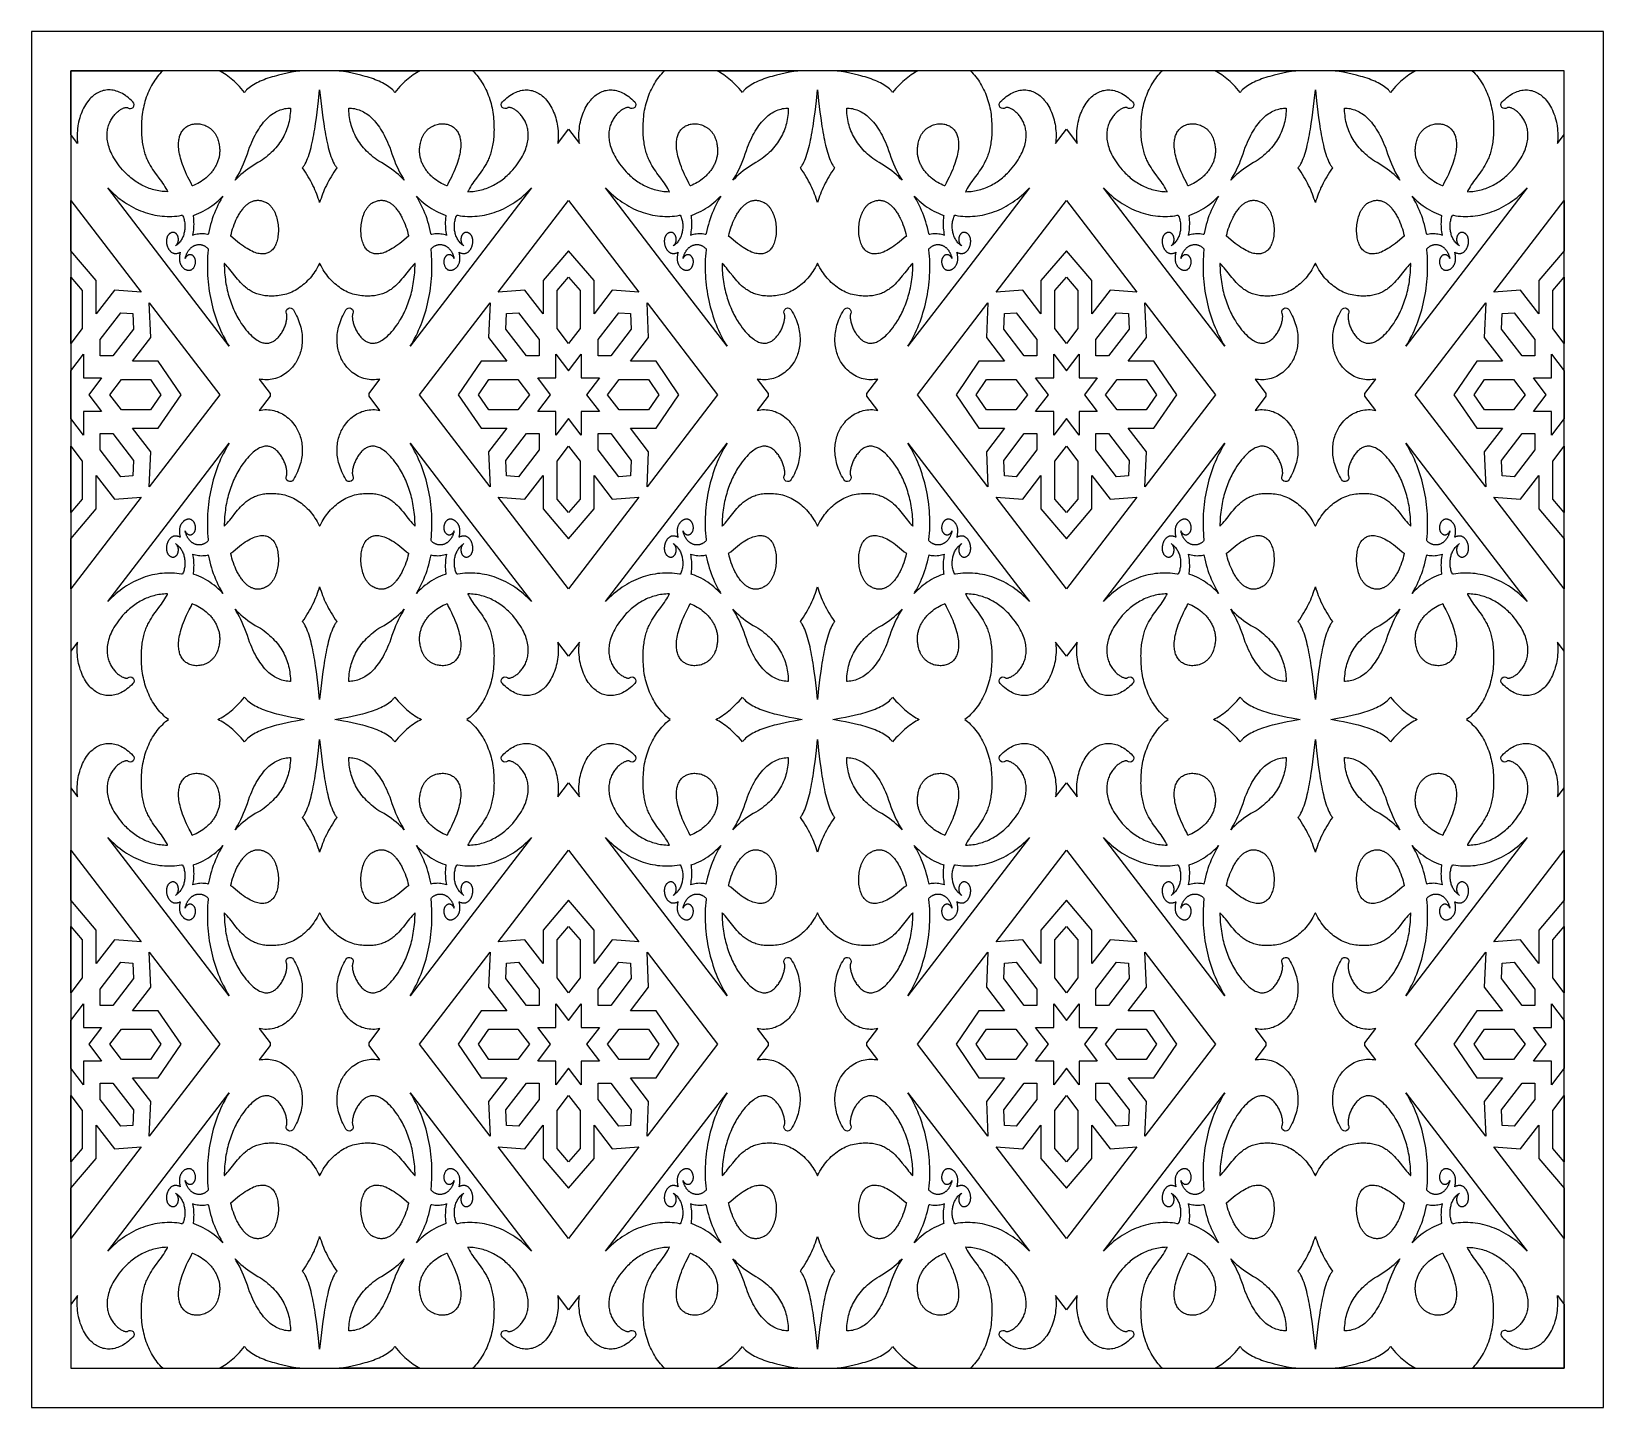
# Model space of a CAD drawing. Extents: x -400 to 400, y -350 to 350.
import ezdxf

# ---------------------------------------------------------------- set-up
doc = ezdxf.new("R2010")
doc.units = 0
doc.header["$MEASUREMENT"] = 0
doc.layers.add('LAYER_1', color=18, linetype='CONTINUOUS')

msp = doc.modelspace()

# ---------------------------------------------------------------- linework, layer by layer
at = {"layer": 'LAYER_1'}
for points in [[(-400, -350), (400, -350), (400, 350), (-400, 350)], [(-380, 330), (-380, -330), (380, -330), (380, 330)], [(-265.39, 329.63), (-267.6, 329.21), (-269.82, 328.76), (-272.05, 328.26), (-274.27, 327.73), (-275.37, 327.44), (-276.45, 327.15), (-277.53, 326.84), (-278.59, 326.52), (-279.63, 326.18), (-280.65, 325.83), (-281.65, 325.46), (-282.63, 325.08), (-283.58, 324.68), (-284.49, 324.26), (-285.38, 323.83), (-286.23, 323.37), (-287.05, 322.9), (-287.83, 322.41), (-288.57, 321.9), (-289.26, 321.37), (-289.91, 320.82), (-290.51, 320.25), (-290.79, 319.95), (-291.06, 319.65), (-291.31, 319.34), (-291.55, 319.03), (-292.41, 320.04), (-293.27, 321.02), (-294.13, 321.94), (-294.99, 322.83), (-295.85, 323.68), (-296.7, 324.48), (-297.55, 325.24), (-298.41, 325.97), (-299.25, 326.65), (-300.1, 327.3), (-300.94, 327.91), (-301.78, 328.48), (-302.62, 329.01), (-303.46, 329.51), (-304.29, 329.97), (-304.34, 330), (-263.35, 330)], [(-202.38, 329.97), (-203.22, 329.51), (-204.05, 329.01), (-204.89, 328.48), (-205.73, 327.91), (-206.57, 327.3), (-207.42, 326.65), (-208.27, 325.97), (-209.12, 325.24), (-209.97, 324.48), (-210.83, 323.68), (-211.68, 322.83), (-212.54, 321.94), (-213.4, 321.02), (-214.26, 320.04), (-215.12, 319.03), (-215.36, 319.34), (-215.61, 319.65), (-215.88, 319.95), (-216.16, 320.25), (-216.76, 320.82), (-217.41, 321.37), (-218.11, 321.9), (-218.84, 322.41), (-219.62, 322.9), (-220.44, 323.37), (-221.29, 323.83), (-222.18, 324.26), (-223.1, 324.68), (-224.04, 325.08), (-225.02, 325.46), (-226.02, 325.83), (-227.04, 326.18), (-228.08, 326.52), (-229.14, 326.84), (-230.22, 327.15), (-231.3, 327.44), (-232.4, 327.73), (-234.62, 328.26), (-236.85, 328.76), (-239.08, 329.21), (-241.28, 329.63), (-243.33, 330), (-202.33, 330)], [(-12.06, 329.63), (-14.26, 329.21), (-16.49, 328.76), (-18.72, 328.26), (-20.93, 327.73), (-22.03, 327.44), (-23.12, 327.15), (-24.19, 326.84), (-25.25, 326.52), (-26.29, 326.18), (-27.32, 325.83), (-28.32, 325.46), (-29.29, 325.08), (-30.24, 324.68), (-31.16, 324.26), (-32.05, 323.83), (-32.9, 323.37), (-33.72, 322.9), (-34.49, 322.41), (-35.23, 321.9), (-35.92, 321.37), (-36.57, 320.82), (-37.17, 320.25), (-37.45, 319.95), (-37.72, 319.65), (-37.98, 319.34), (-38.22, 319.03), (-39.08, 320.04), (-39.94, 321.02), (-40.8, 321.94), (-41.65, 322.83), (-42.51, 323.68), (-43.37, 324.48), (-44.22, 325.24), (-45.07, 325.97), (-45.92, 326.65), (-46.76, 327.3), (-47.61, 327.91), (-48.45, 328.48), (-49.29, 329.01), (-50.12, 329.51), (-50.95, 329.97), (-51.01, 330), (-10.01, 330)], [(50.95, 329.97), (50.12, 329.51), (49.29, 329.01), (48.45, 328.48), (47.61, 327.91), (46.76, 327.3), (45.92, 326.65), (45.07, 325.97), (44.22, 325.24), (43.37, 324.48), (42.51, 323.68), (41.65, 322.83), (40.8, 321.94), (39.94, 321.02), (39.08, 320.04), (38.22, 319.03), (37.98, 319.34), (37.72, 319.65), (37.45, 319.95), (37.17, 320.25), (36.57, 320.82), (35.92, 321.37), (35.23, 321.9), (34.49, 322.41), (33.72, 322.9), (32.9, 323.37), (32.05, 323.83), (31.16, 324.26), (30.24, 324.68), (29.29, 325.08), (28.32, 325.46), (27.32, 325.83), (26.29, 326.18), (25.25, 326.52), (24.19, 326.84), (23.12, 327.15), (22.03, 327.44), (20.93, 327.73), (18.72, 328.26), (16.49, 328.76), (14.26, 329.21), (12.06, 329.63), (10.01, 330), (51.01, 330)], [(241.28, 329.63), (239.08, 329.21), (236.85, 328.76), (234.62, 328.26), (232.4, 327.73), (231.3, 327.44), (230.22, 327.15), (229.14, 326.84), (228.08, 326.52), (227.04, 326.18), (226.02, 325.83), (225.02, 325.46), (224.04, 325.08), (223.1, 324.68), (222.18, 324.26), (221.29, 323.83), (220.44, 323.37), (219.62, 322.9), (218.84, 322.41), (218.11, 321.9), (217.41, 321.37), (216.76, 320.82), (216.16, 320.25), (215.88, 319.95), (215.61, 319.65), (215.36, 319.34), (215.12, 319.03), (214.26, 320.04), (213.4, 321.02), (212.54, 321.94), (211.68, 322.83), (210.83, 323.68), (209.97, 324.48), (209.12, 325.24), (208.27, 325.97), (207.42, 326.65), (206.57, 327.3), (205.73, 327.91), (204.89, 328.48), (204.05, 329.01), (203.22, 329.51), (202.38, 329.97), (202.33, 330), (243.33, 330)], [(304.29, 329.97), (303.46, 329.51), (302.62, 329.01), (301.78, 328.48), (300.94, 327.91), (300.1, 327.3), (299.25, 326.65), (298.41, 325.97), (297.55, 325.24), (296.7, 324.48), (295.85, 323.68), (294.99, 322.83), (294.13, 321.94), (293.27, 321.02), (292.41, 320.04), (291.55, 319.03), (291.31, 319.34), (291.06, 319.65), (290.79, 319.95), (290.51, 320.25), (289.91, 320.82), (289.26, 321.37), (288.57, 321.9), (287.83, 322.41), (287.05, 322.9), (286.23, 323.37), (285.38, 323.83), (284.49, 324.26), (283.58, 324.68), (282.63, 325.08), (281.65, 325.46), (280.65, 325.83), (279.63, 326.18), (278.59, 326.52), (277.53, 326.84), (276.45, 327.15), (275.37, 327.44), (274.27, 327.73), (272.05, 328.26), (269.82, 328.76), (267.6, 329.21), (265.39, 329.63), (263.35, 330), (304.34, 330)], [(-252.75, 314.69), (-252.42, 311.82), (-252.07, 308.92), (-251.7, 306.01), (-251.29, 303.12), (-251.07, 301.69), (-250.84, 300.27), (-250.6, 298.87), (-250.35, 297.49), (-250.1, 296.13), (-249.83, 294.8), (-249.54, 293.5), (-249.25, 292.22), (-248.94, 290.99), (-248.62, 289.79), (-248.29, 288.64), (-247.94, 287.52), (-247.58, 286.46), (-247.21, 285.44), (-246.81, 284.48), (-246.41, 283.58), (-245.98, 282.73), (-245.54, 281.95), (-245.32, 281.59), (-245.09, 281.24), (-244.85, 280.9), (-244.61, 280.59), (-245.39, 279.47), (-246.13, 278.35), (-246.85, 277.23), (-247.53, 276.11), (-248.18, 275), (-248.79, 273.88), (-249.38, 272.77), (-249.93, 271.66), (-250.46, 270.56), (-250.96, 269.45), (-251.42, 268.35), (-251.86, 267.26), (-252.27, 266.17), (-252.65, 265.08), (-253.01, 264), (-253.34, 262.92), (-253.67, 264), (-254.02, 265.08), (-254.4, 266.17), (-254.81, 267.26), (-255.25, 268.35), (-255.72, 269.45), (-256.21, 270.56), (-256.74, 271.66), (-257.29, 272.77), (-257.88, 273.88), (-258.5, 275), (-259.15, 276.11), (-259.83, 277.23), (-260.54, 278.35), (-261.28, 279.47), (-262.06, 280.59), (-261.82, 280.9), (-261.59, 281.24), (-261.35, 281.59), (-261.13, 281.95), (-260.69, 282.73), (-260.26, 283.58), (-259.86, 284.48), (-259.47, 285.44), (-259.09, 286.46), (-258.73, 287.52), (-258.38, 288.64), (-258.05, 289.79), (-257.73, 290.99), (-257.42, 292.22), (-257.13, 293.5), (-256.85, 294.8), (-256.58, 296.13), (-256.32, 297.49), (-256.07, 298.87), (-255.83, 300.27), (-255.61, 301.69), (-255.39, 303.12), (-254.98, 306.01), (-254.6, 308.92), (-254.25, 311.82), (-253.93, 314.69), (-253.34, 320.23)], [(0.59, 314.69), (0.91, 311.82), (1.26, 308.92), (1.64, 306.01), (2.05, 303.12), (2.27, 301.69), (2.5, 300.27), (2.73, 298.87), (2.98, 297.49), (3.24, 296.13), (3.51, 294.8), (3.79, 293.5), (4.09, 292.22), (4.39, 290.99), (4.71, 289.79), (5.05, 288.64), (5.39, 287.52), (5.75, 286.46), (6.13, 285.44), (6.52, 284.48), (6.93, 283.58), (7.35, 282.73), (7.79, 281.95), (8.02, 281.59), (8.25, 281.24), (8.48, 280.9), (8.72, 280.59), (7.95, 279.47), (7.2, 278.35), (6.49, 277.23), (5.81, 276.11), (5.16, 275), (4.54, 273.88), (3.96, 272.77), (3.4, 271.66), (2.88, 270.56), (2.38, 269.45), (1.91, 268.35), (1.47, 267.26), (1.07, 266.17), (0.68, 265.08), (0.33, 264), (0, 262.92), (-0.33, 264), (-0.68, 265.08), (-1.07, 266.17), (-1.47, 267.26), (-1.91, 268.35), (-2.38, 269.45), (-2.88, 270.56), (-3.4, 271.66), (-3.96, 272.77), (-4.54, 273.88), (-5.16, 275), (-5.81, 276.11), (-6.49, 277.23), (-7.2, 278.35), (-7.95, 279.47), (-8.72, 280.59), (-8.48, 280.9), (-8.25, 281.24), (-8.02, 281.59), (-7.79, 281.95), (-7.35, 282.73), (-6.93, 283.58), (-6.52, 284.48), (-6.13, 285.44), (-5.75, 286.46), (-5.39, 287.52), (-5.05, 288.64), (-4.71, 289.79), (-4.39, 290.99), (-4.09, 292.22), (-3.79, 293.5), (-3.51, 294.8), (-3.24, 296.13), (-2.98, 297.49), (-2.73, 298.87), (-2.5, 300.27), (-2.27, 301.69), (-2.05, 303.12), (-1.64, 306.01), (-1.26, 308.92), (-0.91, 311.82), (-0.59, 314.69), (0, 320.23)], [(253.93, 314.69), (254.25, 311.82), (254.6, 308.92), (254.98, 306.01), (255.39, 303.12), (255.61, 301.69), (255.83, 300.27), (256.07, 298.87), (256.32, 297.49), (256.58, 296.13), (256.85, 294.8), (257.13, 293.5), (257.42, 292.22), (257.73, 290.99), (258.05, 289.79), (258.38, 288.64), (258.73, 287.52), (259.09, 286.46), (259.47, 285.44), (259.86, 284.48), (260.26, 283.58), (260.69, 282.73), (261.13, 281.95), (261.35, 281.59), (261.59, 281.24), (261.82, 280.9), (262.06, 280.59), (261.28, 279.47), (260.54, 278.35), (259.83, 277.23), (259.15, 276.11), (258.5, 275), (257.88, 273.88), (257.29, 272.77), (256.74, 271.66), (256.21, 270.56), (255.72, 269.45), (255.25, 268.35), (254.81, 267.26), (254.4, 266.17), (254.02, 265.08), (253.67, 264), (253.34, 262.92), (253.01, 264), (252.65, 265.08), (252.27, 266.17), (251.86, 267.26), (251.42, 268.35), (250.96, 269.45), (250.46, 270.56), (249.93, 271.66), (249.38, 272.77), (248.79, 273.88), (248.18, 275), (247.53, 276.11), (246.85, 277.23), (246.13, 278.35), (245.39, 279.47), (244.61, 280.59), (244.85, 280.9), (245.09, 281.24), (245.32, 281.59), (245.54, 281.95), (245.98, 282.73), (246.41, 283.58), (246.81, 284.48), (247.21, 285.44), (247.58, 286.46), (247.94, 287.52), (248.29, 288.64), (248.62, 289.79), (248.94, 290.99), (249.25, 292.22), (249.54, 293.5), (249.83, 294.8), (250.1, 296.13), (250.35, 297.49), (250.6, 298.87), (250.84, 300.27), (251.07, 301.69), (251.29, 303.12), (251.7, 306.01), (252.07, 308.92), (252.42, 311.82), (252.75, 314.69), (253.34, 320.23)], [(-268.21, 310.39), (-268.25, 309.33), (-268.33, 308.29), (-268.43, 307.25), (-268.56, 306.24), (-268.73, 305.23), (-268.92, 304.24), (-269.15, 303.26), (-269.41, 302.29), (-269.69, 301.34), (-270.01, 300.39), (-270.36, 299.46), (-270.75, 298.54), (-271.16, 297.63), (-271.61, 296.74), (-272.09, 295.85), (-272.6, 294.98), (-273.15, 294.11), (-273.73, 293.26), (-274.35, 292.42), (-275, 291.59), (-275.69, 290.77), (-276.41, 289.96), (-277.17, 289.17), (-277.96, 288.38), (-278.79, 287.61), (-279.66, 286.85), (-280.57, 286.1), (-281.51, 285.37), (-282.48, 284.65), (-283.45, 283.97), (-284.76, 283.28), (-286.1, 282.52), (-287.41, 281.71), (-288.68, 280.87), (-289.93, 280), (-291.13, 279.08), (-292.31, 278.14), (-293.44, 277.16), (-294.55, 276.14), (-295.62, 275.1), (-296.38, 274.3), (-295.77, 275.3), (-294.97, 276.69), (-294.19, 278.13), (-293.44, 279.61), (-292.71, 281.14), (-292.01, 282.71), (-291.34, 284.33), (-290.69, 285.99), (-290.08, 287.7), (-289.49, 289.45), (-288.96, 291.15), (-288.44, 292.41), (-287.89, 293.69), (-287.32, 294.91), (-286.75, 296.09), (-286.17, 297.22), (-285.57, 298.3), (-284.97, 299.34), (-284.36, 300.33), (-283.74, 301.27), (-283.11, 302.16), (-282.48, 303.01), (-281.83, 303.82), (-281.18, 304.57), (-280.52, 305.29), (-279.84, 305.96), (-279.16, 306.59), (-278.48, 307.17), (-277.78, 307.71), (-277.07, 308.21), (-276.36, 308.67), (-275.64, 309.08), (-274.9, 309.46), (-274.16, 309.79), (-273.41, 310.08), (-272.65, 310.34), (-271.88, 310.55), (-271.1, 310.73), (-270.3, 310.87), (-269.5, 310.96), (-268.69, 311.02), (-268.2, 311.03)], [(-237.99, 311.02), (-237.17, 310.96), (-236.37, 310.87), (-235.58, 310.73), (-234.79, 310.55), (-234.02, 310.34), (-233.26, 310.08), (-232.51, 309.79), (-231.77, 309.46), (-231.04, 309.08), (-230.31, 308.67), (-229.6, 308.21), (-228.89, 307.71), (-228.2, 307.17), (-227.51, 306.59), (-226.83, 305.96), (-226.16, 305.29), (-225.49, 304.57), (-224.84, 303.82), (-224.19, 303.01), (-223.56, 302.16), (-222.93, 301.27), (-222.31, 300.33), (-221.7, 299.34), (-221.1, 298.3), (-220.51, 297.22), (-219.92, 296.09), (-219.35, 294.91), (-218.78, 293.69), (-218.23, 292.41), (-217.71, 291.15), (-217.18, 289.45), (-216.6, 287.7), (-215.98, 285.99), (-215.33, 284.33), (-214.66, 282.71), (-213.96, 281.14), (-213.24, 279.61), (-212.48, 278.13), (-211.71, 276.69), (-210.9, 275.3), (-210.29, 274.3), (-211.06, 275.1), (-212.13, 276.14), (-213.23, 277.16), (-214.37, 278.14), (-215.54, 279.08), (-216.75, 280), (-217.99, 280.87), (-219.26, 281.71), (-220.57, 282.52), (-221.92, 283.28), (-223.22, 283.97), (-224.19, 284.65), (-225.17, 285.37), (-226.11, 286.1), (-227.01, 286.85), (-227.88, 287.61), (-228.71, 288.38), (-229.5, 289.17), (-230.26, 289.96), (-230.98, 290.77), (-231.67, 291.59), (-232.32, 292.42), (-232.94, 293.26), (-233.52, 294.11), (-234.07, 294.98), (-234.58, 295.85), (-235.06, 296.74), (-235.51, 297.63), (-235.93, 298.54), (-236.31, 299.46), (-236.66, 300.39), (-236.98, 301.34), (-237.27, 302.29), (-237.52, 303.26), (-237.75, 304.24), (-237.94, 305.23), (-238.11, 306.24), (-238.24, 307.25), (-238.35, 308.29), (-238.42, 309.33), (-238.47, 310.39), (-238.47, 311.03)], [(-14.87, 310.39), (-14.91, 309.33), (-14.99, 308.29), (-15.09, 307.25), (-15.23, 306.24), (-15.39, 305.23), (-15.59, 304.24), (-15.81, 303.26), (-16.07, 302.29), (-16.36, 301.34), (-16.68, 300.39), (-17.03, 299.46), (-17.41, 298.54), (-17.83, 297.63), (-18.27, 296.74), (-18.75, 295.85), (-19.27, 294.98), (-19.82, 294.11), (-20.4, 293.26), (-21.01, 292.42), (-21.67, 291.59), (-22.35, 290.77), (-23.08, 289.96), (-23.83, 289.17), (-24.63, 288.38), (-25.46, 287.61), (-26.33, 286.85), (-27.23, 286.1), (-28.17, 285.37), (-29.15, 284.65), (-30.12, 283.97), (-31.42, 283.28), (-32.76, 282.52), (-34.07, 281.71), (-35.35, 280.87), (-36.59, 280), (-37.8, 279.08), (-38.97, 278.14), (-40.11, 277.16), (-41.21, 276.14), (-42.28, 275.1), (-43.05, 274.3), (-42.43, 275.3), (-41.63, 276.69), (-40.85, 278.13), (-40.1, 279.61), (-39.37, 281.14), (-38.67, 282.71), (-38, 284.33), (-37.36, 285.99), (-36.74, 287.7), (-36.15, 289.45), (-35.63, 291.15), (-35.11, 292.41), (-34.55, 293.69), (-33.99, 294.91), (-33.41, 296.09), (-32.83, 297.22), (-32.24, 298.3), (-31.64, 299.34), (-31.03, 300.33), (-30.41, 301.27), (-29.78, 302.16), (-29.14, 303.01), (-28.5, 303.82), (-27.84, 304.57), (-27.18, 305.29), (-26.51, 305.96), (-25.83, 306.59), (-25.14, 307.17), (-24.44, 307.71), (-23.74, 308.21), (-23.02, 308.67), (-22.3, 309.08), (-21.57, 309.46), (-20.83, 309.79), (-20.07, 310.08), (-19.31, 310.34), (-18.54, 310.55), (-17.76, 310.73), (-16.97, 310.87), (-16.16, 310.96), (-15.35, 311.02), (-14.86, 311.03)], [(15.35, 311.02), (16.16, 310.96), (16.97, 310.87), (17.76, 310.73), (18.54, 310.55), (19.31, 310.34), (20.07, 310.08), (20.83, 309.79), (21.57, 309.46), (22.3, 309.08), (23.02, 308.67), (23.74, 308.21), (24.44, 307.71), (25.14, 307.17), (25.83, 306.59), (26.51, 305.96), (27.18, 305.29), (27.84, 304.57), (28.5, 303.82), (29.14, 303.01), (29.78, 302.16), (30.41, 301.27), (31.03, 300.33), (31.64, 299.34), (32.24, 298.3), (32.83, 297.22), (33.41, 296.09), (33.99, 294.91), (34.55, 293.69), (35.11, 292.41), (35.63, 291.15), (36.15, 289.45), (36.74, 287.7), (37.36, 285.99), (38, 284.33), (38.67, 282.71), (39.37, 281.14), (40.1, 279.61), (40.85, 278.13), (41.63, 276.69), (42.43, 275.3), (43.05, 274.3), (42.28, 275.1), (41.21, 276.14), (40.11, 277.16), (38.97, 278.14), (37.8, 279.08), (36.59, 280), (35.35, 280.87), (34.07, 281.71), (32.76, 282.52), (31.42, 283.28), (30.12, 283.97), (29.15, 284.65), (28.17, 285.37), (27.23, 286.1), (26.33, 286.85), (25.46, 287.61), (24.63, 288.38), (23.83, 289.17), (23.08, 289.96), (22.35, 290.77), (21.67, 291.59), (21.01, 292.42), (20.4, 293.26), (19.82, 294.11), (19.27, 294.98), (18.75, 295.85), (18.27, 296.74), (17.83, 297.63), (17.41, 298.54), (17.03, 299.46), (16.68, 300.39), (16.36, 301.34), (16.07, 302.29), (15.81, 303.26), (15.59, 304.24), (15.39, 305.23), (15.23, 306.24), (15.09, 307.25), (14.99, 308.29), (14.91, 309.33), (14.87, 310.39), (14.86, 311.03)], [(238.47, 310.39), (238.42, 309.33), (238.35, 308.29), (238.24, 307.25), (238.11, 306.24), (237.94, 305.23), (237.75, 304.24), (237.52, 303.26), (237.27, 302.29), (236.98, 301.34), (236.66, 300.39), (236.31, 299.46), (235.93, 298.54), (235.51, 297.63), (235.06, 296.74), (234.58, 295.85), (234.07, 294.98), (233.52, 294.11), (232.94, 293.26), (232.32, 292.42), (231.67, 291.59), (230.98, 290.77), (230.26, 289.96), (229.5, 289.17), (228.71, 288.38), (227.88, 287.61), (227.01, 286.85), (226.11, 286.1), (225.17, 285.37), (224.19, 284.65), (223.22, 283.97), (221.92, 283.28), (220.57, 282.52), (219.26, 281.71), (217.99, 280.87), (216.75, 280), (215.54, 279.08), (214.37, 278.14), (213.23, 277.16), (212.13, 276.14), (211.06, 275.1), (210.29, 274.3), (210.9, 275.3), (211.71, 276.69), (212.48, 278.13), (213.24, 279.61), (213.96, 281.14), (214.66, 282.71), (215.33, 284.33), (215.98, 285.99), (216.6, 287.7), (217.18, 289.45), (217.71, 291.15), (218.23, 292.41), (218.78, 293.69), (219.35, 294.91), (219.92, 296.09), (220.51, 297.22), (221.1, 298.3), (221.7, 299.34), (222.31, 300.33), (222.93, 301.27), (223.56, 302.16), (224.19, 303.01), (224.84, 303.82), (225.49, 304.57), (226.16, 305.29), (226.83, 305.96), (227.51, 306.59), (228.2, 307.17), (228.89, 307.71), (229.6, 308.21), (230.31, 308.67), (231.04, 309.08), (231.77, 309.46), (232.51, 309.79), (233.26, 310.08), (234.02, 310.34), (234.79, 310.55), (235.58, 310.73), (236.37, 310.87), (237.17, 310.96), (237.99, 311.02), (238.47, 311.03)], [(268.69, 311.02), (269.5, 310.96), (270.3, 310.87), (271.1, 310.73), (271.88, 310.55), (272.65, 310.34), (273.41, 310.08), (274.16, 309.79), (274.9, 309.46), (275.64, 309.08), (276.36, 308.67), (277.07, 308.21), (277.78, 307.71), (278.48, 307.17), (279.16, 306.59), (279.84, 305.96), (280.52, 305.29), (281.18, 304.57), (281.83, 303.82), (282.48, 303.01), (283.11, 302.16), (283.74, 301.27), (284.36, 300.33), (284.97, 299.34), (285.57, 298.3), (286.17, 297.22), (286.75, 296.09), (287.32, 294.91), (287.89, 293.69), (288.44, 292.41), (288.96, 291.15), (289.49, 289.45), (290.08, 287.7), (290.69, 285.99), (291.34, 284.33), (292.01, 282.71), (292.71, 281.14), (293.44, 279.61), (294.19, 278.13), (294.97, 276.69), (295.77, 275.3), (296.38, 274.3), (295.62, 275.1), (294.55, 276.14), (293.44, 277.16), (292.31, 278.14), (291.13, 279.08), (289.93, 280), (288.68, 280.87), (287.41, 281.71), (286.1, 282.52), (284.76, 283.28), (283.45, 283.97), (282.48, 284.65), (281.51, 285.37), (280.57, 286.1), (279.66, 286.85), (278.79, 287.61), (277.96, 288.38), (277.17, 289.17), (276.41, 289.96), (275.69, 290.77), (275, 291.59), (274.35, 292.42), (273.73, 293.26), (273.15, 294.11), (272.6, 294.98), (272.09, 295.85), (271.61, 296.74), (271.16, 297.63), (270.75, 298.54), (270.36, 299.46), (270.01, 300.39), (269.69, 301.34), (269.41, 302.29), (269.15, 303.26), (268.92, 304.24), (268.73, 305.23), (268.56, 306.24), (268.43, 307.25), (268.33, 308.29), (268.25, 309.33), (268.21, 310.39), (268.2, 311.03)], [(-315.04, 303.01), (-314.39, 302.95), (-313.73, 302.84), (-313.09, 302.7), (-312.45, 302.52), (-311.82, 302.29), (-311.2, 302.03), (-310.59, 301.73), (-309.98, 301.38), (-309.72, 301.22), (-309.44, 301.02), (-309.16, 300.82), (-308.89, 300.61), (-308.63, 300.4), (-308.37, 300.17), (-308.12, 299.93), (-307.87, 299.69), (-307.63, 299.44), (-307.4, 299.17), (-307.17, 298.9), (-306.95, 298.62), (-306.73, 298.33), (-306.53, 298.04), (-306.33, 297.73), (-306.13, 297.41), (-305.95, 297.09), (-305.77, 296.75), (-305.6, 296.4), (-305.5, 296.2), (-305.32, 295.71), (-305.11, 295.07), (-304.93, 294.45), (-304.77, 293.84), (-304.63, 293.24), (-304.51, 292.66), (-304.41, 292.09), (-304.33, 291.54), (-304.27, 290.99), (-304.23, 290.46), (-304.2, 289.93), (-304.19, 289.42), (-304.2, 288.91), (-304.22, 288.41), (-304.26, 287.92), (-304.31, 287.43), (-304.38, 286.95), (-304.46, 286.48), (-304.55, 286.01), (-304.66, 285.54), (-304.79, 285.08), (-304.92, 284.62), (-305.07, 284.16), (-305.24, 283.71), (-305.42, 283.25), (-305.61, 282.8), (-305.82, 282.36), (-306.03, 281.92), (-306.27, 281.48), (-306.51, 281.04), (-306.77, 280.61), (-307.04, 280.19), (-307.33, 279.77), (-307.62, 279.35), (-307.93, 278.94), (-308.25, 278.54), (-308.58, 278.14), (-308.92, 277.75), (-309.27, 277.36), (-309.63, 276.99), (-310, 276.62), (-310.37, 276.26), (-310.76, 275.91), (-311.13, 275.58), (-311.96, 274.91), (-312.79, 274.29), (-313.63, 273.71), (-314.5, 273.18), (-315.37, 272.69), (-316.24, 272.25), (-317.12, 271.86), (-317.99, 271.51), (-318.21, 271.44), (-318.8, 272.91), (-319.7, 274.61), (-320.38, 275.96), (-321.02, 277.28), (-321.6, 278.57), (-322.13, 279.83), (-322.62, 281.05), (-323.06, 282.24), (-323.46, 283.39), (-323.81, 284.5), (-324.11, 285.58), (-324.37, 286.62), (-324.59, 287.62), (-324.78, 288.58), (-324.92, 289.49), (-325.02, 290.37), (-325.09, 291.21), (-325.13, 292), (-325.13, 292.76), (-325.11, 293.48), (-325.05, 294.16), (-324.97, 294.81), (-324.87, 295.42), (-324.74, 296), (-324.59, 296.56), (-324.42, 297.09), (-324.22, 297.6), (-324, 298.09), (-323.75, 298.57), (-323.48, 299.04), (-323.18, 299.5), (-322.85, 299.94), (-322.5, 300.36), (-322.37, 300.5), (-322.19, 300.67), (-322, 300.85), (-321.8, 301.02), (-321.59, 301.19), (-321.4, 301.33), (-320.92, 301.65), (-320.43, 301.93), (-319.91, 302.19), (-319.36, 302.41), (-318.79, 302.6), (-318.2, 302.76), (-317.59, 302.89), (-316.97, 302.98), (-316.33, 303.03), (-315.69, 303.04)], [(-190.34, 303.03), (-189.71, 302.98), (-189.08, 302.89), (-188.47, 302.76), (-187.88, 302.6), (-187.31, 302.41), (-186.77, 302.19), (-186.25, 301.93), (-185.76, 301.65), (-185.27, 301.33), (-185.08, 301.19), (-184.87, 301.02), (-184.67, 300.85), (-184.48, 300.67), (-184.3, 300.5), (-184.17, 300.36), (-183.82, 299.94), (-183.49, 299.5), (-183.19, 299.04), (-182.92, 298.57), (-182.67, 298.09), (-182.45, 297.6), (-182.25, 297.09), (-182.08, 296.56), (-181.93, 296), (-181.8, 295.42), (-181.7, 294.81), (-181.62, 294.16), (-181.57, 293.48), (-181.54, 292.76), (-181.54, 292), (-181.58, 291.21), (-181.65, 290.37), (-181.76, 289.49), (-181.9, 288.58), (-182.08, 287.62), (-182.3, 286.62), (-182.56, 285.58), (-182.87, 284.5), (-183.22, 283.39), (-183.61, 282.24), (-184.05, 281.05), (-184.54, 279.83), (-185.07, 278.57), (-185.66, 277.28), (-186.29, 275.96), (-186.97, 274.61), (-187.87, 272.91), (-188.46, 271.44), (-188.68, 271.51), (-189.55, 271.86), (-190.43, 272.25), (-191.3, 272.69), (-192.18, 273.18), (-193.04, 273.71), (-193.89, 274.29), (-194.71, 274.91), (-195.54, 275.58), (-195.91, 275.91), (-196.3, 276.26), (-196.68, 276.62), (-197.04, 276.99), (-197.4, 277.36), (-197.75, 277.75), (-198.09, 278.14), (-198.42, 278.54), (-198.74, 278.94), (-199.05, 279.35), (-199.34, 279.77), (-199.63, 280.19), (-199.9, 280.61), (-200.16, 281.04), (-200.4, 281.48), (-200.64, 281.92), (-200.86, 282.36), (-201.06, 282.8), (-201.26, 283.25), (-201.43, 283.71), (-201.6, 284.16), (-201.75, 284.62), (-201.89, 285.08), (-202.01, 285.54), (-202.12, 286.01), (-202.21, 286.48), (-202.29, 286.95), (-202.36, 287.43), (-202.41, 287.92), (-202.45, 288.41), (-202.47, 288.91), (-202.48, 289.42), (-202.47, 289.93), (-202.45, 290.46), (-202.4, 290.99), (-202.34, 291.54), (-202.26, 292.09), (-202.17, 292.66), (-202.05, 293.24), (-201.91, 293.84), (-201.74, 294.45), (-201.56, 295.07), (-201.35, 295.71), (-201.17, 296.2), (-201.08, 296.4), (-200.9, 296.75), (-200.72, 297.09), (-200.54, 297.41), (-200.35, 297.73), (-200.15, 298.04), (-199.94, 298.33), (-199.72, 298.62), (-199.5, 298.9), (-199.28, 299.17), (-199.04, 299.44), (-198.8, 299.69), (-198.56, 299.93), (-198.3, 300.17), (-198.05, 300.4), (-197.78, 300.61), (-197.51, 300.82), (-197.23, 301.02), (-196.95, 301.22), (-196.69, 301.38), (-196.08, 301.73), (-195.48, 302.03), (-194.86, 302.29), (-194.23, 302.52), (-193.59, 302.7), (-192.94, 302.84), (-192.29, 302.95), (-191.64, 303.01), (-190.99, 303.04)], [(-61.7, 303.01), (-61.05, 302.95), (-60.4, 302.84), (-59.75, 302.7), (-59.11, 302.52), (-58.48, 302.29), (-57.86, 302.03), (-57.26, 301.73), (-56.65, 301.38), (-56.38, 301.22), (-56.1, 301.02), (-55.83, 300.82), (-55.56, 300.61), (-55.29, 300.4), (-55.03, 300.17), (-54.78, 299.93), (-54.53, 299.69), (-54.29, 299.44), (-54.06, 299.17), (-53.83, 298.9), (-53.61, 298.62), (-53.4, 298.33), (-53.19, 298.04), (-52.99, 297.73), (-52.8, 297.41), (-52.61, 297.09), (-52.43, 296.75), (-52.26, 296.4), (-52.17, 296.2), (-51.99, 295.71), (-51.78, 295.07), (-51.59, 294.45), (-51.43, 293.84), (-51.29, 293.24), (-51.17, 292.66), (-51.07, 292.09), (-50.99, 291.54), (-50.93, 290.99), (-50.89, 290.46), (-50.86, 289.93), (-50.86, 289.42), (-50.86, 288.91), (-50.89, 288.41), (-50.92, 287.92), (-50.97, 287.43), (-51.04, 286.95), (-51.12, 286.48), (-51.22, 286.01), (-51.33, 285.54), (-51.45, 285.08), (-51.59, 284.62), (-51.74, 284.16), (-51.9, 283.71), (-52.08, 283.25), (-52.27, 282.8), (-52.48, 282.36), (-52.7, 281.92), (-52.93, 281.48), (-53.18, 281.04), (-53.44, 280.61), (-53.71, 280.19), (-53.99, 279.77), (-54.29, 279.35), (-54.59, 278.94), (-54.91, 278.54), (-55.24, 278.14), (-55.58, 277.75), (-55.93, 277.36), (-56.29, 276.99), (-56.66, 276.62), (-57.04, 276.26), (-57.42, 275.91), (-57.8, 275.58), (-58.62, 274.91), (-59.45, 274.29), (-60.3, 273.71), (-61.16, 273.18), (-62.03, 272.69), (-62.91, 272.25), (-63.78, 271.86), (-64.66, 271.51), (-64.88, 271.44), (-65.47, 272.91), (-66.36, 274.61), (-67.05, 275.96), (-67.68, 277.28), (-68.26, 278.57), (-68.8, 279.83), (-69.29, 281.05), (-69.73, 282.24), (-70.12, 283.39), (-70.47, 284.5), (-70.78, 285.58), (-71.04, 286.62), (-71.26, 287.62), (-71.44, 288.58), (-71.58, 289.49), (-71.69, 290.37), (-71.76, 291.21), (-71.79, 292), (-71.8, 292.76), (-71.77, 293.48), (-71.72, 294.16), (-71.64, 294.81), (-71.53, 295.42), (-71.41, 296), (-71.26, 296.56), (-71.08, 297.09), (-70.89, 297.6), (-70.66, 298.09), (-70.42, 298.57), (-70.15, 299.04), (-69.85, 299.5), (-69.51, 299.94), (-69.16, 300.36), (-69.04, 300.5), (-68.85, 300.67), (-68.66, 300.85), (-68.46, 301.02), (-68.26, 301.19), (-68.07, 301.33), (-67.58, 301.65), (-67.09, 301.93), (-66.57, 302.19), (-66.02, 302.41), (-65.45, 302.6), (-64.86, 302.76), (-64.25, 302.89), (-63.63, 302.98), (-62.99, 303.03), (-62.35, 303.04)], [(62.99, 303.03), (63.63, 302.98), (64.25, 302.89), (64.86, 302.76), (65.45, 302.6), (66.02, 302.41), (66.57, 302.19), (67.09, 301.93), (67.58, 301.65), (68.07, 301.33), (68.26, 301.19), (68.46, 301.02), (68.66, 300.85), (68.85, 300.67), (69.04, 300.5), (69.16, 300.36), (69.51, 299.94), (69.85, 299.5), (70.15, 299.04), (70.42, 298.57), (70.66, 298.09), (70.89, 297.6), (71.08, 297.09), (71.26, 296.56), (71.41, 296), (71.53, 295.42), (71.64, 294.81), (71.72, 294.16), (71.77, 293.48), (71.8, 292.76), (71.79, 292), (71.76, 291.21), (71.69, 290.37), (71.58, 289.49), (71.44, 288.58), (71.26, 287.62), (71.04, 286.62), (70.78, 285.58), (70.47, 284.5), (70.12, 283.39), (69.73, 282.24), (69.29, 281.05), (68.8, 279.83), (68.26, 278.57), (67.68, 277.28), (67.05, 275.96), (66.36, 274.61), (65.47, 272.91), (64.88, 271.44), (64.66, 271.51), (63.78, 271.86), (62.91, 272.25), (62.03, 272.69), (61.16, 273.18), (60.3, 273.71), (59.45, 274.29), (58.62, 274.91), (57.8, 275.58), (57.42, 275.91), (57.04, 276.26), (56.66, 276.62), (56.29, 276.99), (55.93, 277.36), (55.58, 277.75), (55.24, 278.14), (54.91, 278.54), (54.59, 278.94), (54.29, 279.35), (53.99, 279.77), (53.71, 280.19), (53.44, 280.61), (53.18, 281.04), (52.93, 281.48), (52.7, 281.92), (52.48, 282.36), (52.27, 282.8), (52.08, 283.25), (51.9, 283.71), (51.74, 284.16), (51.59, 284.62), (51.45, 285.08), (51.33, 285.54), (51.22, 286.01), (51.12, 286.48), (51.04, 286.95), (50.97, 287.43), (50.92, 287.92), (50.89, 288.41), (50.86, 288.91), (50.86, 289.42), (50.86, 289.93), (50.89, 290.46), (50.93, 290.99), (50.99, 291.54), (51.07, 292.09), (51.17, 292.66), (51.29, 293.24), (51.43, 293.84), (51.59, 294.45), (51.78, 295.07), (51.99, 295.71), (52.17, 296.2), (52.26, 296.4), (52.43, 296.75), (52.61, 297.09), (52.8, 297.41), (52.99, 297.73), (53.19, 298.04), (53.4, 298.33), (53.61, 298.62), (53.83, 298.9), (54.06, 299.17), (54.29, 299.44), (54.53, 299.69), (54.78, 299.93), (55.03, 300.17), (55.29, 300.4), (55.56, 300.61), (55.83, 300.82), (56.1, 301.02), (56.38, 301.22), (56.65, 301.38), (57.26, 301.73), (57.86, 302.03), (58.48, 302.29), (59.11, 302.52), (59.75, 302.7), (60.4, 302.84), (61.05, 302.95), (61.7, 303.01), (62.35, 303.04)], [(191.64, 303.01), (192.29, 302.95), (192.94, 302.84), (193.59, 302.7), (194.23, 302.52), (194.86, 302.29), (195.48, 302.03), (196.08, 301.73), (196.69, 301.38), (196.95, 301.22), (197.23, 301.02), (197.51, 300.82), (197.78, 300.61), (198.05, 300.4), (198.3, 300.17), (198.56, 299.93), (198.8, 299.69), (199.04, 299.44), (199.28, 299.17), (199.5, 298.9), (199.72, 298.62), (199.94, 298.33), (200.15, 298.04), (200.35, 297.73), (200.54, 297.41), (200.72, 297.09), (200.9, 296.75), (201.08, 296.4), (201.17, 296.2), (201.35, 295.71), (201.56, 295.07), (201.74, 294.45), (201.91, 293.84), (202.05, 293.24), (202.17, 292.66), (202.26, 292.09), (202.34, 291.54), (202.4, 290.99), (202.45, 290.46), (202.47, 289.93), (202.48, 289.42), (202.47, 288.91), (202.45, 288.41), (202.41, 287.92), (202.36, 287.43), (202.29, 286.95), (202.21, 286.48), (202.12, 286.01), (202.01, 285.54), (201.89, 285.08), (201.75, 284.62), (201.6, 284.16), (201.43, 283.71), (201.26, 283.25), (201.06, 282.8), (200.86, 282.36), (200.64, 281.92), (200.4, 281.48), (200.16, 281.04), (199.9, 280.61), (199.63, 280.19), (199.34, 279.77), (199.05, 279.35), (198.74, 278.94), (198.42, 278.54), (198.09, 278.14), (197.75, 277.75), (197.4, 277.36), (197.04, 276.99), (196.68, 276.62), (196.3, 276.26), (195.91, 275.91), (195.54, 275.58), (194.71, 274.91), (193.89, 274.29), (193.04, 273.71), (192.18, 273.18), (191.3, 272.69), (190.43, 272.25), (189.55, 271.86), (188.68, 271.51), (188.46, 271.44), (187.87, 272.91), (186.97, 274.61), (186.29, 275.96), (185.66, 277.28), (185.07, 278.57), (184.54, 279.83), (184.05, 281.05), (183.61, 282.24), (183.22, 283.39), (182.87, 284.5), (182.56, 285.58), (182.3, 286.62), (182.08, 287.62), (181.9, 288.58), (181.76, 289.49), (181.65, 290.37), (181.58, 291.21), (181.54, 292), (181.54, 292.76), (181.57, 293.48), (181.62, 294.16), (181.7, 294.81), (181.8, 295.42), (181.93, 296), (182.08, 296.56), (182.25, 297.09), (182.45, 297.6), (182.67, 298.09), (182.92, 298.57), (183.19, 299.04), (183.49, 299.5), (183.82, 299.94), (184.17, 300.36), (184.3, 300.5), (184.48, 300.67), (184.67, 300.85), (184.87, 301.02), (185.08, 301.19), (185.27, 301.33), (185.76, 301.65), (186.25, 301.93), (186.77, 302.19), (187.31, 302.41), (187.88, 302.6), (188.47, 302.76), (189.08, 302.89), (189.71, 302.98), (190.34, 303.03), (190.99, 303.04)], [(316.33, 303.03), (316.97, 302.98), (317.59, 302.89), (318.2, 302.76), (318.79, 302.6), (319.36, 302.41), (319.91, 302.19), (320.43, 301.93), (320.92, 301.65), (321.4, 301.33), (321.59, 301.19), (321.8, 301.02), (322, 300.85), (322.19, 300.67), (322.37, 300.5), (322.5, 300.36), (322.85, 299.94), (323.18, 299.5), (323.48, 299.04), (323.75, 298.57), (324, 298.09), (324.22, 297.6), (324.42, 297.09), (324.59, 296.56), (324.74, 296), (324.87, 295.42), (324.97, 294.81), (325.05, 294.16), (325.11, 293.48), (325.13, 292.76), (325.13, 292), (325.09, 291.21), (325.02, 290.37), (324.92, 289.49), (324.78, 288.58), (324.59, 287.62), (324.37, 286.62), (324.11, 285.58), (323.81, 284.5), (323.46, 283.39), (323.06, 282.24), (322.62, 281.05), (322.13, 279.83), (321.6, 278.57), (321.02, 277.28), (320.38, 275.96), (319.7, 274.61), (318.8, 272.91), (318.21, 271.44), (317.99, 271.51), (317.12, 271.86), (316.24, 272.25), (315.37, 272.69), (314.5, 273.18), (313.63, 273.71), (312.79, 274.29), (311.96, 274.91), (311.13, 275.58), (310.76, 275.91), (310.37, 276.26), (310, 276.62), (309.63, 276.99), (309.27, 277.36), (308.92, 277.75), (308.58, 278.14), (308.25, 278.54), (307.93, 278.94), (307.62, 279.35), (307.33, 279.77), (307.04, 280.19), (306.77, 280.61), (306.51, 281.04), (306.27, 281.48), (306.03, 281.92), (305.82, 282.36), (305.61, 282.8), (305.42, 283.25), (305.24, 283.71), (305.07, 284.16), (304.92, 284.62), (304.79, 285.08), (304.66, 285.54), (304.55, 286.01), (304.46, 286.48), (304.38, 286.95), (304.31, 287.43), (304.26, 287.92), (304.22, 288.41), (304.2, 288.91), (304.19, 289.42), (304.2, 289.93), (304.23, 290.46), (304.27, 290.99), (304.33, 291.54), (304.41, 292.09), (304.51, 292.66), (304.63, 293.24), (304.77, 293.84), (304.93, 294.45), (305.11, 295.07), (305.32, 295.71), (305.5, 296.2), (305.6, 296.4), (305.77, 296.75), (305.95, 297.09), (306.13, 297.41), (306.33, 297.73), (306.53, 298.04), (306.73, 298.33), (306.95, 298.62), (307.17, 298.9), (307.4, 299.17), (307.63, 299.44), (307.87, 299.69), (308.12, 299.93), (308.37, 300.17), (308.63, 300.4), (308.89, 300.61), (309.16, 300.82), (309.44, 301.02), (309.72, 301.22), (309.98, 301.38), (310.59, 301.73), (311.2, 302.03), (311.82, 302.29), (312.45, 302.52), (313.09, 302.7), (313.73, 302.84), (314.39, 302.95), (315.04, 303.01), (315.69, 303.04)], [(-344.2, 217.34), (-357.81, 218.34), (-367, 206.36), (-367, 223.31), (-380, 238.44), (-380, 264.01)], [(-360.18, 269.37), (-359.16, 268.37), (-358.13, 267.41), (-357.07, 266.49), (-356, 265.6), (-354.92, 264.75), (-353.82, 263.93), (-352.7, 263.16), (-351.57, 262.42), (-350.43, 261.72), (-349.27, 261.06), (-348.11, 260.44), (-346.93, 259.85), (-345.74, 259.31), (-344.54, 258.81), (-343.34, 258.34), (-342.13, 257.92), (-340.91, 257.53), (-339.68, 257.19), (-338.45, 256.88), (-337.22, 256.62), (-335.98, 256.4), (-334.74, 256.22), (-333.5, 256.08), (-332.25, 255.98), (-331.01, 255.92), (-329.76, 255.91), (-328.52, 255.94), (-327.28, 256.01), (-326.04, 256.12), (-324.81, 256.28), (-323.58, 256.48), (-323.15, 256.53), (-322.91, 256.01), (-322.7, 255.47), (-322.51, 254.93), (-322.35, 254.38), (-322.22, 253.83), (-322.1, 253.27), (-322.01, 252.71), (-321.95, 252.14), (-321.91, 251.58), (-321.89, 251.01), (-321.89, 250.45), (-321.92, 249.88), (-321.96, 249.32), (-322.03, 248.77), (-322.13, 248.22), (-322.24, 247.68), (-322.37, 247.15), (-322.53, 246.63), (-322.7, 246.11), (-322.9, 245.61), (-323.12, 245.13), (-323.35, 244.65), (-323.61, 244.19), (-323.88, 243.75), (-324.17, 243.33), (-324.49, 242.92), (-324.82, 242.54), (-325.17, 242.17), (-325.53, 241.83), (-325.92, 241.51), (-326.12, 241.36), (-326.32, 241.22), (-326.53, 241.08), (-326.74, 240.95), (-326.55, 241.09), (-326.37, 241.25), (-326.19, 241.42), (-326.03, 241.61), (-325.93, 241.75), (-325.84, 241.89), (-325.75, 242.03), (-325.67, 242.18), (-325.6, 242.33), (-325.53, 242.49), (-325.47, 242.64), (-325.41, 242.81), (-325.37, 242.97), (-325.32, 243.14), (-325.29, 243.3), (-325.26, 243.47), (-325.24, 243.64), (-325.22, 243.82), (-325.21, 243.99), (-325.21, 244.16), (-325.21, 244.34), (-325.22, 244.51), (-325.24, 244.68), (-325.26, 244.85), (-325.29, 245.02), (-325.32, 245.19), (-325.36, 245.36), (-325.41, 245.52), (-325.47, 245.69), (-325.53, 245.85), (-325.59, 246), (-325.67, 246.16), (-325.75, 246.31), (-325.84, 246.45), (-325.93, 246.6), (-326.03, 246.73), (-326.14, 246.88), (-326.26, 247.02), (-326.39, 247.16), (-326.52, 247.28), (-326.66, 247.39), (-326.81, 247.49), (-326.97, 247.58), (-327.14, 247.65), (-327.31, 247.71), (-327.48, 247.76), (-327.67, 247.79), (-327.86, 247.81), (-328.05, 247.81), (-328.25, 247.79), (-328.46, 247.75), (-328.68, 247.7), (-328.9, 247.61), (-329.11, 247.52), (-329.31, 247.41), (-329.49, 247.3), (-329.67, 247.17), (-329.84, 247.03), (-330, 246.89), (-330.15, 246.73), (-330.29, 246.57), (-330.42, 246.4), (-330.54, 246.22), (-330.65, 246.04), (-330.76, 245.85), (-330.85, 245.65), (-330.93, 245.45), (-331.01, 245.24), (-331.08, 245.03), (-331.13, 244.81), (-331.18, 244.59), (-331.22, 244.36), (-331.26, 244.13), (-331.28, 243.9), (-331.3, 243.67), (-331.3, 243.43), (-331.3, 243.19), (-331.29, 242.96), (-331.28, 242.72), (-331.26, 242.48), (-331.22, 242.24), (-331.19, 242), (-331.14, 241.76), (-331.09, 241.52), (-331.03, 241.28), (-330.96, 241.05), (-330.89, 240.82), (-330.8, 240.59), (-330.72, 240.37), (-330.62, 240.15), (-330.52, 239.93), (-330.41, 239.72), (-330.3, 239.51), (-330.18, 239.31), (-330.06, 239.11), (-329.92, 238.92), (-329.79, 238.74), (-329.64, 238.57), (-329.49, 238.4), (-329.34, 238.24), (-329.18, 238.09), (-329.02, 237.94), (-328.84, 237.81), (-328.67, 237.68), (-328.49, 237.57), (-328.3, 237.47), (-328.11, 237.37), (-327.92, 237.29), (-327.72, 237.22), (-327.51, 237.16), (-327.31, 237.12), (-327.09, 237.08), (-326.88, 237.06), (-326.66, 237.06), (-326.43, 237.07), (-326.2, 237.09), (-325.95, 237.12), (-325.7, 237.17), (-325.45, 237.23), (-325.21, 237.3), (-324.97, 237.38), (-324.73, 237.47), (-324.49, 237.57), (-324.26, 237.69), (-324.35, 237.38), (-324.43, 237.08), (-324.5, 236.77), (-324.56, 236.45), (-324.61, 236.13), (-324.66, 235.81), (-324.69, 235.48), (-324.72, 235.16), (-324.74, 234.86), (-324.74, 234.57), (-324.74, 234.28), (-324.73, 234), (-324.7, 233.72), (-324.66, 233.45), (-324.62, 233.18), (-324.57, 232.92), (-324.5, 232.67), (-324.43, 232.42), (-324.35, 232.18), (-324.26, 231.94), (-324.17, 231.71), (-324.07, 231.49), (-323.96, 231.28), (-323.84, 231.07), (-323.72, 230.87), (-323.59, 230.67), (-323.45, 230.48), (-323.31, 230.31), (-323.17, 230.13), (-323.02, 229.97), (-322.86, 229.81), (-322.7, 229.67), (-322.54, 229.53), (-322.37, 229.4), (-322.2, 229.27), (-322.03, 229.16), (-321.86, 229.05), (-321.68, 228.96), (-321.5, 228.87), (-321.32, 228.79), (-321.14, 228.72), (-320.95, 228.66), (-320.77, 228.61), (-320.59, 228.57), (-320.4, 228.54), (-320.22, 228.52), (-320.04, 228.51), (-319.85, 228.51), (-319.67, 228.52), (-319.49, 228.54), (-319.32, 228.57), (-319.14, 228.61), (-318.97, 228.66), (-318.8, 228.73), (-318.63, 228.8), (-318.47, 228.89), (-318.31, 228.99), (-318.15, 229.1), (-318, 229.22), (-317.85, 229.35), (-317.71, 229.5), (-317.58, 229.66), (-317.44, 229.83), (-317.32, 230.01), (-317.2, 230.2), (-317.09, 230.41), (-316.99, 230.63), (-316.89, 230.87), (-316.8, 231.11), (-316.72, 231.37), (-316.64, 231.65), (-316.58, 231.93), (-316.54, 232.21), (-316.51, 232.48), (-316.5, 232.74), (-316.5, 233), (-316.51, 233.25), (-316.53, 233.49), (-316.57, 233.72), (-316.62, 233.94), (-316.67, 234.15), (-316.74, 234.36), (-316.82, 234.55), (-316.9, 234.74), (-317, 234.92), (-317.1, 235.08), (-317.21, 235.24), (-317.32, 235.38), (-317.43, 235.51), (-317.53, 235.64), (-317.65, 235.75), (-317.76, 235.85), (-317.88, 235.95), (-318, 236.04), (-318.12, 236.12), (-318.25, 236.19), (-318.37, 236.25), (-318.5, 236.3), (-318.63, 236.35), (-318.76, 236.39), (-318.89, 236.42), (-319.03, 236.44), (-319.16, 236.45), (-319.29, 236.45), (-319.43, 236.45), (-319.56, 236.44), (-319.69, 236.41), (-319.82, 236.38), (-319.95, 236.35), (-320.08, 236.3), (-320.21, 236.25), (-320.33, 236.18), (-320.46, 236.11), (-320.58, 236.03), (-320.7, 235.95), (-320.81, 235.85), (-320.93, 235.75), (-321.04, 235.64), (-321.15, 235.52), (-321.25, 235.39), (-321.4, 235.17), (-321.53, 234.94), (-321.65, 234.7), (-321.75, 234.46), (-321.69, 234.78), (-321.61, 235.08), (-321.53, 235.38), (-321.44, 235.68), (-321.35, 235.97), (-321.25, 236.25), (-321.14, 236.53), (-321.03, 236.8), (-320.91, 237.06), (-320.79, 237.32), (-320.66, 237.57), (-320.52, 237.81), (-320.38, 238.05), (-320.24, 238.28), (-320.09, 238.5), (-319.93, 238.71), (-319.77, 238.92), (-319.61, 239.12), (-319.44, 239.32), (-319.26, 239.5), (-319.09, 239.68), (-318.91, 239.85), (-318.72, 240.02), (-318.53, 240.18), (-318.34, 240.32), (-318.15, 240.47), (-317.95, 240.6), (-317.75, 240.72), (-317.55, 240.84), (-317.34, 240.95), (-317.13, 241.05), (-316.92, 241.14), (-316.71, 241.23), (-316.5, 241.31), (-316.28, 241.37), (-316.07, 241.43), (-315.85, 241.49), (-315.63, 241.53), (-315.41, 241.56), (-315.18, 241.59), (-314.96, 241.6), (-314.74, 241.61), (-314.51, 241.61), (-314.29, 241.6), (-314.07, 241.58), (-313.84, 241.55), (-313.62, 241.52), (-313.4, 241.47), (-313.17, 241.41), (-312.95, 241.35), (-312.73, 241.27), (-312.51, 241.19), (-312.29, 241.1), (-312.07, 240.99), (-311.86, 240.88), (-311.64, 240.76), (-311.43, 240.62), (-311.22, 240.48), (-311.01, 240.33), (-310.81, 240.17), (-310.61, 239.99), (-310.4, 239.81), (-310.21, 239.62), (-310.01, 239.41), (-310.05, 238.85), (-310.2, 237.24), (-310.33, 235.64), (-310.41, 234.02), (-310.47, 232.41), (-310.49, 230.79), (-310.48, 229.17), (-310.44, 227.54), (-310.36, 225.92), (-310.26, 224.3), (-310.12, 222.69), (-309.95, 221.07), (-309.74, 219.46), (-309.51, 217.86), (-309.25, 216.26), (-308.95, 214.67), (-308.62, 213.09), (-308.27, 211.52), (-307.88, 209.96), (-307.46, 208.42), (-307.02, 206.88), (-306.54, 205.36), (-306.03, 203.85), (-305.5, 202.37), (-304.93, 200.89), (-304.34, 199.44), (-303.71, 198), (-303.06, 196.59), (-302.38, 195.19), (-301.67, 193.82), (-300.93, 192.47), (-300.16, 191.15), (-299.37, 189.85), (-330.27, 230.13), (-361.17, 270.41)], [(-302.91, 265.67), (-303.67, 264.38), (-304.39, 263.05), (-305.07, 261.71), (-305.72, 260.35), (-306.33, 258.96), (-306.91, 257.56), (-307.45, 256.13), (-307.96, 254.69), (-308.43, 253.23), (-308.87, 251.75), (-309.27, 250.26), (-309.64, 248.76), (-309.97, 247.24), (-310.07, 246.68), (-310.43, 246.77), (-311.22, 246.91), (-312, 247.01), (-312.77, 247.06), (-313.53, 247.07), (-314.28, 247.04), (-315.02, 246.96), (-315.75, 246.85), (-316.46, 246.7), (-317.16, 246.51), (-317.85, 246.29), (-317.88, 246.28), (-317.87, 246.32), (-317.7, 247.21), (-317.56, 248.12), (-317.44, 249.05), (-317.35, 250), (-317.3, 250.96), (-317.27, 251.94), (-317.28, 252.93), (-317.32, 253.94), (-317.4, 254.96), (-317.5, 255.99), (-317.57, 256.45), (-317.14, 256.59), (-315.98, 257.02), (-314.82, 257.5), (-313.68, 258.02), (-312.55, 258.59), (-311.43, 259.21), (-310.32, 259.87), (-309.23, 260.57), (-308.15, 261.33), (-307.09, 262.13), (-306.04, 262.97), (-305.01, 263.86), (-303.99, 264.8), (-303, 265.79), (-302.55, 266.26)], [(-284.39, 264.11), (-283.98, 264.07), (-283.57, 264.02), (-283.16, 263.94), (-282.73, 263.84), (-282.29, 263.71), (-281.84, 263.55), (-281.39, 263.37), (-280.92, 263.16), (-280.44, 262.92), (-279.95, 262.64), (-279.58, 262.41), (-279.42, 262.29), (-279.15, 262.06), (-278.9, 261.83), (-278.65, 261.59), (-278.4, 261.34), (-278.17, 261.07), (-277.94, 260.8), (-277.72, 260.53), (-277.5, 260.24), (-277.29, 259.94), (-277.09, 259.64), (-276.9, 259.33), (-276.71, 259), (-276.53, 258.67), (-276.36, 258.34), (-276.19, 257.99), (-276.03, 257.64), (-275.88, 257.28), (-275.73, 256.91), (-275.6, 256.57), (-275.33, 255.77), (-275.1, 254.99), (-274.9, 254.18), (-274.73, 253.36), (-274.59, 252.52), (-274.48, 251.68), (-274.4, 250.83), (-274.35, 249.98), (-274.33, 249.13), (-274.34, 248.29), (-274.38, 247.47), (-274.45, 246.65), (-274.54, 245.86), (-274.66, 245.09), (-274.81, 244.35), (-274.98, 243.63), (-275.18, 242.96), (-275.39, 242.32), (-275.64, 241.69), (-275.75, 241.44), (-275.88, 241.17), (-276.01, 240.91), (-276.14, 240.66), (-276.28, 240.42), (-276.38, 240.25), (-276.71, 239.8), (-277.05, 239.37), (-277.4, 238.98), (-277.76, 238.62), (-278.12, 238.3), (-278.5, 238.01), (-278.9, 237.75), (-279.3, 237.53), (-279.73, 237.33), (-280.18, 237.17), (-280.65, 237.03), (-281.14, 236.93), (-281.66, 236.86), (-282.22, 236.83), (-282.8, 236.83), (-283.41, 236.88), (-284.05, 236.97), (-284.72, 237.11), (-285.43, 237.29), (-286.16, 237.53), (-286.93, 237.81), (-287.72, 238.16), (-288.55, 238.55), (-289.4, 239.01), (-290.29, 239.52), (-291.2, 240.1), (-292.13, 240.73), (-293.1, 241.43), (-294.09, 242.19), (-295.1, 243.01), (-296.14, 243.9), (-297.45, 245.08), (-298.58, 245.84), (-298.52, 246.13), (-298.25, 247.27), (-297.95, 248.41), (-297.61, 249.55), (-297.24, 250.69), (-296.83, 251.81), (-296.39, 252.91), (-295.91, 254), (-295.4, 255.07), (-295.14, 255.56), (-294.87, 256.06), (-294.6, 256.55), (-294.32, 257.03), (-294.03, 257.5), (-293.73, 257.96), (-293.43, 258.4), (-293.13, 258.83), (-292.82, 259.24), (-292.5, 259.65), (-292.18, 260.03), (-291.86, 260.4), (-291.53, 260.75), (-291.2, 261.09), (-290.87, 261.41), (-290.53, 261.72), (-290.2, 262), (-289.85, 262.27), (-289.51, 262.52), (-289.16, 262.75), (-288.81, 262.97), (-288.46, 263.17), (-288.11, 263.34), (-287.75, 263.5), (-287.4, 263.65), (-287.03, 263.77), (-286.67, 263.88), (-286.3, 263.96), (-285.93, 264.03), (-285.55, 264.08), (-285.17, 264.11), (-284.78, 264.12)], [(-221.5, 264.11), (-221.12, 264.08), (-220.74, 264.03), (-220.37, 263.96), (-220, 263.88), (-219.64, 263.77), (-219.28, 263.65), (-218.92, 263.5), (-218.56, 263.34), (-218.21, 263.17), (-217.86, 262.97), (-217.51, 262.75), (-217.16, 262.52), (-216.82, 262.27), (-216.48, 262), (-216.14, 261.72), (-215.8, 261.41), (-215.47, 261.09), (-215.14, 260.75), (-214.81, 260.4), (-214.49, 260.03), (-214.17, 259.65), (-213.85, 259.24), (-213.54, 258.83), (-213.24, 258.4), (-212.94, 257.96), (-212.64, 257.5), (-212.36, 257.03), (-212.07, 256.55), (-211.8, 256.06), (-211.53, 255.56), (-211.28, 255.07), (-210.76, 254), (-210.29, 252.91), (-209.84, 251.81), (-209.43, 250.69), (-209.06, 249.55), (-208.72, 248.41), (-208.42, 247.27), (-208.15, 246.13), (-208.1, 245.84), (-209.22, 245.08), (-210.53, 243.9), (-211.57, 243.01), (-212.58, 242.19), (-213.57, 241.43), (-214.54, 240.73), (-215.47, 240.1), (-216.38, 239.52), (-217.27, 239.01), (-218.12, 238.55), (-218.95, 238.16), (-219.74, 237.81), (-220.51, 237.53), (-221.25, 237.29), (-221.95, 237.11), (-222.62, 236.97), (-223.27, 236.88), (-223.88, 236.83), (-224.46, 236.83), (-225.01, 236.86), (-225.53, 236.93), (-226.02, 237.03), (-226.49, 237.17), (-226.94, 237.33), (-227.37, 237.53), (-227.78, 237.75), (-228.17, 238.01), (-228.55, 238.3), (-228.92, 238.62), (-229.27, 238.98), (-229.62, 239.37), (-229.97, 239.8), (-230.29, 240.25), (-230.39, 240.42), (-230.53, 240.66), (-230.66, 240.91), (-230.79, 241.17), (-230.92, 241.44), (-231.03, 241.69), (-231.28, 242.32), (-231.49, 242.96), (-231.69, 243.63), (-231.86, 244.35), (-232.01, 245.09), (-232.13, 245.86), (-232.23, 246.65), (-232.29, 247.47), (-232.33, 248.29), (-232.34, 249.13), (-232.32, 249.98), (-232.27, 250.83), (-232.19, 251.68), (-232.08, 252.52), (-231.94, 253.36), (-231.77, 254.18), (-231.57, 254.99), (-231.34, 255.77), (-231.07, 256.57), (-230.94, 256.91), (-230.8, 257.28), (-230.64, 257.64), (-230.48, 257.99), (-230.32, 258.34), (-230.14, 258.67), (-229.96, 259), (-229.77, 259.33), (-229.58, 259.64), (-229.38, 259.94), (-229.17, 260.24), (-228.96, 260.53), (-228.73, 260.8), (-228.51, 261.07), (-228.27, 261.34), (-228.03, 261.59), (-227.78, 261.83), (-227.52, 262.06), (-227.25, 262.29), (-227.09, 262.41), (-226.72, 262.64), (-226.23, 262.92), (-225.75, 263.16), (-225.28, 263.37), (-224.83, 263.55), (-224.38, 263.71), (-223.94, 263.84), (-223.52, 263.94), (-223.1, 264.02), (-222.69, 264.07), (-222.29, 264.11), (-221.89, 264.12)], [(-176.4, 230.13), (-207.3, 189.85), (-206.51, 191.15), (-205.74, 192.47), (-205.01, 193.82), (-204.3, 195.19), (-203.61, 196.59), (-202.96, 198), (-202.34, 199.44), (-201.74, 200.89), (-201.18, 202.37), (-200.64, 203.85), (-200.13, 205.36), (-199.66, 206.88), (-199.21, 208.42), (-198.79, 209.96), (-198.4, 211.52), (-198.05, 213.09), (-197.72, 214.67), (-197.43, 216.26), (-197.16, 217.86), (-196.93, 219.46), (-196.73, 221.07), (-196.56, 222.69), (-196.42, 224.3), (-196.31, 225.92), (-196.24, 227.54), (-196.19, 229.17), (-196.18, 230.79), (-196.2, 232.41), (-196.26, 234.02), (-196.35, 235.64), (-196.47, 237.24), (-196.62, 238.85), (-196.66, 239.41), (-196.46, 239.62), (-196.27, 239.81), (-196.07, 239.99), (-195.86, 240.17), (-195.66, 240.33), (-195.45, 240.48), (-195.24, 240.62), (-195.03, 240.76), (-194.81, 240.88), (-194.6, 240.99), (-194.38, 241.1), (-194.16, 241.19), (-193.94, 241.27), (-193.72, 241.35), (-193.5, 241.41), (-193.28, 241.47), (-193.05, 241.52), (-192.83, 241.55), (-192.61, 241.58), (-192.38, 241.6), (-192.16, 241.61), (-191.93, 241.61), (-191.71, 241.6), (-191.49, 241.59), (-191.27, 241.56), (-191.05, 241.53), (-190.83, 241.49), (-190.61, 241.43), (-190.39, 241.37), (-190.17, 241.31), (-189.96, 241.23), (-189.75, 241.14), (-189.54, 241.05), (-189.33, 240.95), (-189.12, 240.84), (-188.92, 240.72), (-188.72, 240.6), (-188.52, 240.47), (-188.33, 240.32), (-188.14, 240.18), (-187.95, 240.02), (-187.77, 239.85), (-187.58, 239.68), (-187.41, 239.5), (-187.23, 239.32), (-187.07, 239.12), (-186.9, 238.92), (-186.74, 238.71), (-186.59, 238.5), (-186.43, 238.28), (-186.29, 238.05), (-186.15, 237.81), (-186.01, 237.57), (-185.88, 237.32), (-185.76, 237.06), (-185.64, 236.8), (-185.53, 236.53), (-185.42, 236.25), (-185.32, 235.97), (-185.23, 235.68), (-185.14, 235.38), (-185.06, 235.08), (-184.99, 234.78), (-184.92, 234.46), (-185.02, 234.7), (-185.14, 234.94), (-185.27, 235.17), (-185.42, 235.39), (-185.53, 235.52), (-185.63, 235.64), (-185.74, 235.75), (-185.86, 235.85), (-185.97, 235.95), (-186.09, 236.03), (-186.21, 236.11), (-186.34, 236.18), (-186.46, 236.25), (-186.59, 236.3), (-186.72, 236.35), (-186.85, 236.38), (-186.98, 236.41), (-187.11, 236.44), (-187.25, 236.45), (-187.38, 236.45), (-187.51, 236.45), (-187.64, 236.44), (-187.78, 236.42), (-187.91, 236.39), (-188.04, 236.35), (-188.17, 236.3), (-188.3, 236.25), (-188.42, 236.19), (-188.55, 236.12), (-188.67, 236.04), (-188.79, 235.95), (-188.91, 235.85), (-189.03, 235.75), (-189.14, 235.64), (-189.25, 235.51), (-189.35, 235.38), (-189.47, 235.24), (-189.58, 235.08), (-189.68, 234.92), (-189.77, 234.74), (-189.86, 234.55), (-189.93, 234.36), (-190, 234.15), (-190.06, 233.94), (-190.1, 233.72), (-190.14, 233.49), (-190.16, 233.25), (-190.18, 233), (-190.17, 232.74), (-190.16, 232.48), (-190.13, 232.21), (-190.09, 231.93), (-190.03, 231.65), (-189.95, 231.37), (-189.87, 231.11), (-189.78, 230.87), (-189.69, 230.63), (-189.58, 230.41), (-189.47, 230.2), (-189.35, 230.01), (-189.23, 229.83), (-189.1, 229.66), (-188.96, 229.5), (-188.82, 229.35), (-188.67, 229.22), (-188.52, 229.1), (-188.37, 228.99), (-188.21, 228.89), (-188.04, 228.8), (-187.88, 228.73), (-187.71, 228.66), (-187.53, 228.61), (-187.36, 228.57), (-187.18, 228.54), (-187, 228.52), (-186.82, 228.51), (-186.64, 228.51), (-186.45, 228.52), (-186.27, 228.54), (-186.08, 228.57), (-185.9, 228.61), (-185.72, 228.66), (-185.53, 228.72), (-185.35, 228.79), (-185.17, 228.87), (-184.99, 228.96), (-184.81, 229.05), (-184.64, 229.16), (-184.47, 229.27), (-184.3, 229.4), (-184.13, 229.53), (-183.97, 229.67), (-183.81, 229.81), (-183.66, 229.97), (-183.51, 230.13), (-183.36, 230.31), (-183.22, 230.48), (-183.08, 230.67), (-182.96, 230.87), (-182.83, 231.07), (-182.72, 231.28), (-182.61, 231.49), (-182.5, 231.71), (-182.41, 231.94), (-182.32, 232.18), (-182.24, 232.42), (-182.17, 232.67), (-182.11, 232.92), (-182.05, 233.18), (-182.01, 233.45), (-181.97, 233.72), (-181.95, 234), (-181.93, 234.28), (-181.93, 234.57), (-181.93, 234.86), (-181.95, 235.16), (-181.98, 235.48), (-182.01, 235.81), (-182.06, 236.13), (-182.11, 236.45), (-182.17, 236.77), (-182.24, 237.08), (-182.32, 237.38), (-182.41, 237.69), (-182.18, 237.57), (-181.94, 237.47), (-181.7, 237.38), (-181.46, 237.3), (-181.22, 237.23), (-180.97, 237.17), (-180.72, 237.12), (-180.47, 237.09), (-180.24, 237.07), (-180.02, 237.06), (-179.8, 237.06), (-179.58, 237.08), (-179.37, 237.12), (-179.16, 237.16), (-178.95, 237.22), (-178.75, 237.29), (-178.56, 237.37), (-178.37, 237.47), (-178.18, 237.57), (-178, 237.68), (-177.83, 237.81), (-177.66, 237.94), (-177.49, 238.09), (-177.33, 238.24), (-177.18, 238.4), (-177.03, 238.57), (-176.89, 238.74), (-176.75, 238.92), (-176.62, 239.11), (-176.49, 239.31), (-176.37, 239.51), (-176.26, 239.72), (-176.15, 239.93), (-176.05, 240.15), (-175.96, 240.37), (-175.87, 240.59), (-175.79, 240.82), (-175.71, 241.05), (-175.65, 241.28), (-175.59, 241.52), (-175.53, 241.76), (-175.49, 242), (-175.45, 242.24), (-175.42, 242.48), (-175.39, 242.72), (-175.38, 242.96), (-175.37, 243.19), (-175.37, 243.43), (-175.38, 243.67), (-175.39, 243.9), (-175.42, 244.13), (-175.45, 244.36), (-175.49, 244.59), (-175.54, 244.81), (-175.6, 245.03), (-175.66, 245.24), (-175.74, 245.45), (-175.82, 245.65), (-175.92, 245.85), (-176.02, 246.04), (-176.13, 246.22), (-176.25, 246.4), (-176.38, 246.57), (-176.52, 246.73), (-176.67, 246.89), (-176.83, 247.03), (-177, 247.17), (-177.18, 247.3), (-177.37, 247.41), (-177.57, 247.52), (-177.78, 247.61), (-178, 247.7), (-178.21, 247.75), (-178.42, 247.79), (-178.62, 247.81), (-178.82, 247.81), (-179.01, 247.79), (-179.19, 247.76), (-179.37, 247.71), (-179.54, 247.65), (-179.7, 247.58), (-179.86, 247.49), (-180.01, 247.39), (-180.15, 247.28), (-180.29, 247.16), (-180.41, 247.02), (-180.53, 246.88), (-180.64, 246.73), (-180.74, 246.6), (-180.84, 246.45), (-180.92, 246.31), (-181, 246.16), (-181.08, 246), (-181.15, 245.85), (-181.21, 245.69), (-181.26, 245.52), (-181.31, 245.36), (-181.35, 245.19), (-181.39, 245.02), (-181.41, 244.85), (-181.44, 244.68), (-181.45, 244.51), (-181.46, 244.34), (-181.46, 244.16), (-181.46, 243.99), (-181.45, 243.82), (-181.43, 243.64), (-181.41, 243.47), (-181.38, 243.3), (-181.35, 243.14), (-181.31, 242.97), (-181.26, 242.81), (-181.2, 242.64), (-181.14, 242.49), (-181.08, 242.33), (-181, 242.18), (-180.92, 242.03), (-180.84, 241.89), (-180.74, 241.75), (-180.65, 241.61), (-180.48, 241.42), (-180.3, 241.25), (-180.12, 241.09), (-179.93, 240.95), (-180.14, 241.08), (-180.35, 241.22), (-180.56, 241.36), (-180.75, 241.51), (-181.14, 241.83), (-181.51, 242.17), (-181.85, 242.54), (-182.18, 242.92), (-182.5, 243.33), (-182.79, 243.75), (-183.07, 244.19), (-183.32, 244.65), (-183.56, 245.13), (-183.77, 245.61), (-183.97, 246.11), (-184.14, 246.63), (-184.3, 247.15), (-184.43, 247.68), (-184.55, 248.22), (-184.64, 248.77), (-184.71, 249.32), (-184.76, 249.88), (-184.78, 250.45), (-184.79, 251.01), (-184.77, 251.58), (-184.72, 252.14), (-184.66, 252.71), (-184.57, 253.27), (-184.46, 253.83), (-184.32, 254.38), (-184.16, 254.93), (-183.97, 255.47), (-183.76, 256.01), (-183.52, 256.53), (-183.09, 256.48), (-181.86, 256.28), (-180.63, 256.12), (-179.39, 256.01), (-178.15, 255.94), (-176.91, 255.91), (-175.66, 255.92), (-174.42, 255.98), (-173.18, 256.08), (-171.93, 256.22), (-170.69, 256.4), (-169.45, 256.62), (-168.22, 256.88), (-166.99, 257.19), (-165.76, 257.53), (-164.55, 257.92), (-163.33, 258.34), (-162.13, 258.81), (-160.93, 259.31), (-159.74, 259.85), (-158.57, 260.44), (-157.4, 261.06), (-156.24, 261.72), (-155.1, 262.42), (-153.97, 263.16), (-152.86, 263.93), (-151.75, 264.75), (-150.67, 265.6), (-149.6, 266.49), (-148.55, 267.41), (-147.51, 268.37), (-146.5, 269.37), (-145.5, 270.41)], [(-203.67, 265.79), (-202.68, 264.8), (-201.66, 263.86), (-200.63, 262.97), (-199.59, 262.13), (-198.52, 261.33), (-197.45, 260.57), (-196.35, 259.87), (-195.25, 259.21), (-194.13, 258.59), (-192.99, 258.02), (-191.85, 257.5), (-190.69, 257.02), (-189.53, 256.59), (-189.1, 256.45), (-189.17, 255.99), (-189.28, 254.96), (-189.35, 253.94), (-189.39, 252.93), (-189.4, 251.94), (-189.37, 250.96), (-189.32, 250), (-189.23, 249.05), (-189.12, 248.12), (-188.97, 247.21), (-188.8, 246.32), (-188.79, 246.28), (-188.82, 246.29), (-189.51, 246.51), (-190.21, 246.7), (-190.92, 246.85), (-191.65, 246.96), (-192.39, 247.04), (-193.14, 247.07), (-193.9, 247.06), (-194.67, 247.01), (-195.45, 246.91), (-196.24, 246.77), (-196.6, 246.68), (-196.71, 247.24), (-197.04, 248.76), (-197.4, 250.26), (-197.8, 251.75), (-198.24, 253.23), (-198.71, 254.69), (-199.22, 256.13), (-199.76, 257.56), (-200.34, 258.96), (-200.95, 260.35), (-201.6, 261.71), (-202.29, 263.05), (-203, 264.38), (-203.76, 265.67), (-204.13, 266.26)], [(-90.86, 217.34), (-104.47, 218.34), (-113.66, 206.36), (-113.66, 223.31), (-126.67, 238.44), (-139.67, 223.31), (-139.67, 206.36), (-148.86, 218.34), (-162.47, 217.34), (-126.67, 264.01)], [(-106.84, 269.37), (-105.82, 268.37), (-104.79, 267.41), (-103.74, 266.49), (-102.67, 265.6), (-101.58, 264.75), (-100.48, 263.93), (-99.36, 263.16), (-98.24, 262.42), (-97.09, 261.72), (-95.94, 261.06), (-94.77, 260.44), (-93.59, 259.85), (-92.4, 259.31), (-91.21, 258.81), (-90, 258.34), (-88.79, 257.92), (-87.57, 257.53), (-86.35, 257.19), (-85.12, 256.88), (-83.88, 256.62), (-82.64, 256.4), (-81.4, 256.22), (-80.16, 256.08), (-78.92, 255.98), (-77.67, 255.92), (-76.43, 255.91), (-75.19, 255.94), (-73.95, 256.01), (-72.71, 256.12), (-71.47, 256.28), (-70.25, 256.48), (-69.81, 256.53), (-69.58, 256.01), (-69.36, 255.47), (-69.18, 254.93), (-69.02, 254.38), (-68.88, 253.83), (-68.77, 253.27), (-68.68, 252.71), (-68.61, 252.14), (-68.57, 251.58), (-68.55, 251.01), (-68.55, 250.45), (-68.58, 249.88), (-68.63, 249.32), (-68.7, 248.77), (-68.79, 248.22), (-68.9, 247.68), (-69.04, 247.15), (-69.19, 246.63), (-69.37, 246.11), (-69.56, 245.61), (-69.78, 245.13), (-70.02, 244.65), (-70.27, 244.19), (-70.55, 243.75), (-70.84, 243.33), (-71.15, 242.92), (-71.48, 242.54), (-71.83, 242.17), (-72.2, 241.83), (-72.58, 241.51), (-72.78, 241.36), (-72.98, 241.22), (-73.19, 241.08), (-73.4, 240.95), (-73.22, 241.09), (-73.03, 241.25), (-72.86, 241.42), (-72.69, 241.61), (-72.59, 241.75), (-72.5, 241.89), (-72.41, 242.03), (-72.33, 242.18), (-72.26, 242.33), (-72.19, 242.49), (-72.13, 242.64), (-72.08, 242.81), (-72.03, 242.97), (-71.99, 243.14), (-71.95, 243.3), (-71.92, 243.47), (-71.9, 243.64), (-71.89, 243.82), (-71.88, 243.99), (-71.87, 244.16), (-71.87, 244.34), (-71.88, 244.51), (-71.9, 244.68), (-71.92, 244.85), (-71.95, 245.02), (-71.99, 245.19), (-72.03, 245.36), (-72.08, 245.52), (-72.13, 245.69), (-72.19, 245.85), (-72.26, 246), (-72.33, 246.16), (-72.41, 246.31), (-72.5, 246.45), (-72.59, 246.6), (-72.69, 246.73), (-72.8, 246.88), (-72.92, 247.02), (-73.05, 247.16), (-73.19, 247.28), (-73.33, 247.39), (-73.48, 247.49), (-73.64, 247.58), (-73.8, 247.65), (-73.97, 247.71), (-74.15, 247.76), (-74.33, 247.79), (-74.52, 247.81), (-74.72, 247.81), (-74.92, 247.79), (-75.13, 247.75), (-75.34, 247.7), (-75.56, 247.61), (-75.77, 247.52), (-75.97, 247.41), (-76.16, 247.3), (-76.34, 247.17), (-76.51, 247.03), (-76.67, 246.89), (-76.82, 246.73), (-76.96, 246.57), (-77.09, 246.4), (-77.21, 246.22), (-77.32, 246.04), (-77.42, 245.85), (-77.51, 245.65), (-77.6, 245.45), (-77.67, 245.24), (-77.74, 245.03), (-77.8, 244.81), (-77.85, 244.59), (-77.89, 244.36), (-77.92, 244.13), (-77.94, 243.9), (-77.96, 243.67), (-77.97, 243.43), (-77.97, 243.19), (-77.96, 242.96), (-77.94, 242.72), (-77.92, 242.48), (-77.89, 242.24), (-77.85, 242), (-77.8, 241.76), (-77.75, 241.52), (-77.69, 241.28), (-77.62, 241.05), (-77.55, 240.82), (-77.47, 240.59), (-77.38, 240.37), (-77.29, 240.15), (-77.19, 239.93), (-77.08, 239.72), (-76.97, 239.51), (-76.85, 239.31), (-76.72, 239.11), (-76.59, 238.92), (-76.45, 238.74), (-76.31, 238.57), (-76.16, 238.4), (-76, 238.24), (-75.84, 238.09), (-75.68, 237.94), (-75.51, 237.81), (-75.33, 237.68), (-75.15, 237.57), (-74.97, 237.47), (-74.78, 237.37), (-74.58, 237.29), (-74.38, 237.22), (-74.18, 237.16), (-73.97, 237.12), (-73.76, 237.08), (-73.54, 237.06), (-73.32, 237.06), (-73.09, 237.07), (-72.87, 237.09), (-72.61, 237.12), (-72.37, 237.17), (-72.12, 237.23), (-71.87, 237.3), (-71.63, 237.38), (-71.39, 237.47), (-71.16, 237.57), (-70.92, 237.69), (-71.01, 237.38), (-71.09, 237.08), (-71.16, 236.77), (-71.23, 236.45), (-71.28, 236.13), (-71.32, 235.81), (-71.36, 235.48), (-71.38, 235.16), (-71.4, 234.86), (-71.41, 234.57), (-71.4, 234.28), (-71.39, 234), (-71.36, 233.72), (-71.33, 233.45), (-71.28, 233.18), (-71.23, 232.92), (-71.17, 232.67), (-71.1, 232.42), (-71.02, 232.18), (-70.93, 231.94), (-70.83, 231.71), (-70.73, 231.49), (-70.62, 231.28), (-70.5, 231.07), (-70.38, 230.87), (-70.25, 230.67), (-70.12, 230.48), (-69.98, 230.31), (-69.83, 230.13), (-69.68, 229.97), (-69.53, 229.81), (-69.37, 229.67), (-69.2, 229.53), (-69.04, 229.4), (-68.87, 229.27), (-68.7, 229.16), (-68.52, 229.05), (-68.34, 228.96), (-68.16, 228.87), (-67.98, 228.79), (-67.8, 228.72), (-67.62, 228.66), (-67.44, 228.61), (-67.25, 228.57), (-67.07, 228.54), (-66.88, 228.52), (-66.7, 228.51), (-66.52, 228.51), (-66.34, 228.52), (-66.16, 228.54), (-65.98, 228.57), (-65.8, 228.61), (-65.63, 228.66), (-65.46, 228.73), (-65.29, 228.8), (-65.13, 228.89), (-64.97, 228.99), (-64.81, 229.1), (-64.66, 229.22), (-64.52, 229.35), (-64.38, 229.5), (-64.24, 229.66), (-64.11, 229.83), (-63.98, 230.01), (-63.87, 230.2), (-63.75, 230.41), (-63.65, 230.63), (-63.55, 230.87), (-63.46, 231.11), (-63.38, 231.37), (-63.31, 231.65), (-63.24, 231.93), (-63.2, 232.21), (-63.17, 232.48), (-63.16, 232.74), (-63.16, 233), (-63.17, 233.25), (-63.2, 233.49), (-63.23, 233.72), (-63.28, 233.94), (-63.34, 234.15), (-63.4, 234.36), (-63.48, 234.55), (-63.57, 234.74), (-63.66, 234.92), (-63.76, 235.08), (-63.87, 235.24), (-63.98, 235.38), (-64.09, 235.51), (-64.2, 235.64), (-64.31, 235.75), (-64.43, 235.85), (-64.54, 235.95), (-64.66, 236.04), (-64.79, 236.12), (-64.91, 236.19), (-65.04, 236.25), (-65.17, 236.3), (-65.3, 236.35), (-65.43, 236.39), (-65.56, 236.42), (-65.69, 236.44), (-65.82, 236.45), (-65.96, 236.45), (-66.09, 236.45), (-66.22, 236.44), (-66.35, 236.41), (-66.49, 236.38), (-66.62, 236.35), (-66.74, 236.3), (-66.87, 236.25), (-67, 236.18), (-67.12, 236.11), (-67.24, 236.03), (-67.36, 235.95), (-67.48, 235.85), (-67.59, 235.75), (-67.7, 235.64), (-67.81, 235.52), (-67.91, 235.39), (-68.06, 235.17), (-68.19, 234.94), (-68.31, 234.7), (-68.42, 234.46), (-68.35, 234.78), (-68.28, 235.08), (-68.2, 235.38), (-68.11, 235.68), (-68.01, 235.97), (-67.91, 236.25), (-67.81, 236.53), (-67.7, 236.8), (-67.58, 237.06), (-67.45, 237.32), (-67.32, 237.57), (-67.19, 237.81), (-67.05, 238.05), (-66.9, 238.28), (-66.75, 238.5), (-66.6, 238.71), (-66.44, 238.92), (-66.27, 239.12), (-66.1, 239.32), (-65.93, 239.5), (-65.75, 239.68), (-65.57, 239.85), (-65.39, 240.02), (-65.2, 240.18), (-65.01, 240.32), (-64.81, 240.47), (-64.62, 240.6), (-64.41, 240.72), (-64.21, 240.84), (-64.01, 240.95), (-63.8, 241.05), (-63.59, 241.14), (-63.38, 241.23), (-63.16, 241.31), (-62.95, 241.37), (-62.73, 241.43), (-62.51, 241.49), (-62.29, 241.53), (-62.07, 241.56), (-61.85, 241.59), (-61.63, 241.6), (-61.4, 241.61), (-61.18, 241.61), (-60.95, 241.6), (-60.73, 241.58), (-60.51, 241.55), (-60.28, 241.52), (-60.06, 241.47), (-59.84, 241.41), (-59.62, 241.35), (-59.39, 241.27), (-59.17, 241.19), (-58.96, 241.1), (-58.74, 240.99), (-58.52, 240.88), (-58.31, 240.76), (-58.1, 240.62), (-57.89, 240.48), (-57.68, 240.33), (-57.47, 240.17), (-57.27, 239.99), (-57.07, 239.81), (-56.87, 239.62), (-56.68, 239.41), (-56.71, 238.85), (-56.87, 237.24), (-56.99, 235.64), (-57.08, 234.02), (-57.13, 232.41), (-57.15, 230.79), (-57.14, 229.17), (-57.1, 227.54), (-57.03, 225.92), (-56.92, 224.3), (-56.78, 222.69), (-56.61, 221.07), (-56.41, 219.46), (-56.17, 217.86), (-55.91, 216.26), (-55.61, 214.67), (-55.29, 213.09), (-54.93, 211.52), (-54.55, 209.96), (-54.13, 208.42), (-53.68, 206.88), (-53.2, 205.36), (-52.7, 203.85), (-52.16, 202.37), (-51.59, 200.89), (-51, 199.44), (-50.38, 198), (-49.72, 196.59), (-49.04, 195.19), (-48.33, 193.82), (-47.59, 192.47), (-46.83, 191.15), (-46.03, 189.85), (-76.93, 230.13), (-107.84, 270.41)], [(-49.58, 265.67), (-50.33, 264.38), (-51.05, 263.05), (-51.73, 261.71), (-52.38, 260.35), (-53, 258.96), (-53.57, 257.56), (-54.12, 256.13), (-54.62, 254.69), (-55.1, 253.23), (-55.53, 251.75), (-55.93, 250.26), (-56.3, 248.76), (-56.63, 247.24), (-56.74, 246.68), (-57.09, 246.77), (-57.88, 246.91), (-58.67, 247.01), (-59.44, 247.06), (-60.2, 247.07), (-60.95, 247.04), (-61.69, 246.96), (-62.41, 246.85), (-63.13, 246.7), (-63.83, 246.51), (-64.51, 246.29), (-64.54, 246.28), (-64.53, 246.32), (-64.36, 247.21), (-64.22, 248.12), (-64.1, 249.05), (-64.02, 250), (-63.96, 250.96), (-63.94, 251.94), (-63.95, 252.93), (-63.99, 253.94), (-64.06, 254.96), (-64.17, 255.99), (-64.23, 256.45), (-63.81, 256.59), (-62.64, 257.02), (-61.49, 257.5), (-60.34, 258.02), (-59.21, 258.59), (-58.09, 259.21), (-56.98, 259.87), (-55.89, 260.57), (-54.81, 261.33), (-53.75, 262.13), (-52.7, 262.97), (-51.67, 263.86), (-50.66, 264.8), (-49.66, 265.79), (-49.21, 266.26)], [(-31.05, 264.11), (-30.65, 264.07), (-30.24, 264.02), (-29.82, 263.94), (-29.39, 263.84), (-28.96, 263.71), (-28.51, 263.55), (-28.05, 263.37), (-27.58, 263.16), (-27.11, 262.92), (-26.62, 262.64), (-26.24, 262.41), (-26.08, 262.29), (-25.82, 262.06), (-25.56, 261.83), (-25.31, 261.59), (-25.07, 261.34), (-24.83, 261.07), (-24.6, 260.8), (-24.38, 260.53), (-24.17, 260.24), (-23.96, 259.94), (-23.76, 259.64), (-23.56, 259.33), (-23.38, 259), (-23.19, 258.67), (-23.02, 258.34), (-22.85, 257.99), (-22.69, 257.64), (-22.54, 257.28), (-22.39, 256.91), (-22.26, 256.57), (-22, 255.77), (-21.77, 254.99), (-21.57, 254.18), (-21.39, 253.36), (-21.25, 252.52), (-21.14, 251.68), (-21.06, 250.83), (-21.01, 249.98), (-20.99, 249.13), (-21, 248.29), (-21.04, 247.47), (-21.11, 246.65), (-21.21, 245.86), (-21.33, 245.09), (-21.48, 244.35), (-21.65, 243.63), (-21.84, 242.96), (-22.06, 242.32), (-22.31, 241.69), (-22.42, 241.44), (-22.54, 241.17), (-22.67, 240.91), (-22.81, 240.66), (-22.94, 240.42), (-23.05, 240.25), (-23.37, 239.8), (-23.71, 239.37), (-24.06, 238.98), (-24.42, 238.62), (-24.79, 238.3), (-25.17, 238.01), (-25.56, 237.75), (-25.97, 237.53), (-26.39, 237.33), (-26.84, 237.17), (-27.31, 237.03), (-27.81, 236.93), (-28.33, 236.86), (-28.88, 236.83), (-29.46, 236.83), (-30.07, 236.88), (-30.71, 236.97), (-31.39, 237.11), (-32.09, 237.29), (-32.83, 237.53), (-33.59, 237.81), (-34.39, 238.16), (-35.21, 238.55), (-36.07, 239.01), (-36.95, 239.52), (-37.86, 240.1), (-38.8, 240.73), (-39.76, 241.43), (-40.75, 242.19), (-41.77, 243.01), (-42.81, 243.9), (-44.11, 245.08), (-45.24, 245.84), (-45.18, 246.13), (-44.92, 247.27), (-44.62, 248.41), (-44.28, 249.55), (-43.9, 250.69), (-43.49, 251.81), (-43.05, 252.91), (-42.58, 254), (-42.06, 255.07), (-41.81, 255.56), (-41.54, 256.06), (-41.26, 256.55), (-40.98, 257.03), (-40.69, 257.5), (-40.4, 257.96), (-40.1, 258.4), (-39.79, 258.83), (-39.48, 259.24), (-39.17, 259.65), (-38.85, 260.03), (-38.53, 260.4), (-38.2, 260.75), (-37.87, 261.09), (-37.53, 261.41), (-37.2, 261.72), (-36.86, 262), (-36.52, 262.27), (-36.17, 262.52), (-35.83, 262.75), (-35.48, 262.97), (-35.13, 263.17), (-34.77, 263.34), (-34.42, 263.5), (-34.06, 263.65), (-33.7, 263.77), (-33.33, 263.88), (-32.97, 263.96), (-32.59, 264.03), (-32.22, 264.08), (-31.83, 264.11), (-31.45, 264.12)], [(31.83, 264.11), (32.22, 264.08), (32.59, 264.03), (32.97, 263.96), (33.33, 263.88), (33.7, 263.77), (34.06, 263.65), (34.42, 263.5), (34.77, 263.34), (35.13, 263.17), (35.48, 262.97), (35.83, 262.75), (36.17, 262.52), (36.52, 262.27), (36.86, 262), (37.2, 261.72), (37.53, 261.41), (37.87, 261.09), (38.2, 260.75), (38.53, 260.4), (38.85, 260.03), (39.17, 259.65), (39.48, 259.24), (39.79, 258.83), (40.1, 258.4), (40.4, 257.96), (40.69, 257.5), (40.98, 257.03), (41.26, 256.55), (41.54, 256.06), (41.81, 255.56), (42.06, 255.07), (42.58, 254), (43.05, 252.91), (43.49, 251.81), (43.9, 250.69), (44.28, 249.55), (44.62, 248.41), (44.92, 247.27), (45.18, 246.13), (45.24, 245.84), (44.11, 245.08), (42.81, 243.9), (41.77, 243.01), (40.75, 242.19), (39.76, 241.43), (38.8, 240.73), (37.86, 240.1), (36.95, 239.52), (36.07, 239.01), (35.21, 238.55), (34.39, 238.16), (33.59, 237.81), (32.83, 237.53), (32.09, 237.29), (31.39, 237.11), (30.71, 236.97), (30.07, 236.88), (29.46, 236.83), (28.88, 236.83), (28.33, 236.86), (27.81, 236.93), (27.31, 237.03), (26.84, 237.17), (26.39, 237.33), (25.97, 237.53), (25.56, 237.75), (25.17, 238.01), (24.79, 238.3), (24.42, 238.62), (24.06, 238.98), (23.71, 239.37), (23.37, 239.8), (23.05, 240.25), (22.94, 240.42), (22.81, 240.66), (22.67, 240.91), (22.54, 241.17), (22.42, 241.44), (22.31, 241.69), (22.06, 242.32), (21.84, 242.96), (21.65, 243.63), (21.48, 244.35), (21.33, 245.09), (21.21, 245.86), (21.11, 246.65), (21.04, 247.47), (21, 248.29), (20.99, 249.13), (21.01, 249.98), (21.06, 250.83), (21.14, 251.68), (21.25, 252.52), (21.39, 253.36), (21.57, 254.18), (21.77, 254.99), (22, 255.77), (22.26, 256.57), (22.39, 256.91), (22.54, 257.28), (22.69, 257.64), (22.85, 257.99), (23.02, 258.34), (23.19, 258.67), (23.38, 259), (23.56, 259.33), (23.76, 259.64), (23.96, 259.94), (24.17, 260.24), (24.38, 260.53), (24.6, 260.8), (24.83, 261.07), (25.07, 261.34), (25.31, 261.59), (25.56, 261.83), (25.82, 262.06), (26.08, 262.29), (26.24, 262.41), (26.62, 262.64), (27.11, 262.92), (27.58, 263.16), (28.05, 263.37), (28.51, 263.55), (28.96, 263.71), (29.39, 263.84), (29.82, 263.94), (30.24, 264.02), (30.65, 264.07), (31.05, 264.11), (31.45, 264.12)], [(76.93, 230.13), (46.03, 189.85), (46.83, 191.15), (47.59, 192.47), (48.33, 193.82), (49.04, 195.19), (49.72, 196.59), (50.38, 198), (51, 199.44), (51.59, 200.89), (52.16, 202.37), (52.7, 203.85), (53.2, 205.36), (53.68, 206.88), (54.13, 208.42), (54.55, 209.96), (54.93, 211.52), (55.29, 213.09), (55.61, 214.67), (55.91, 216.26), (56.17, 217.86), (56.41, 219.46), (56.61, 221.07), (56.78, 222.69), (56.92, 224.3), (57.03, 225.92), (57.1, 227.54), (57.14, 229.17), (57.15, 230.79), (57.13, 232.41), (57.08, 234.02), (56.99, 235.64), (56.87, 237.24), (56.71, 238.85), (56.68, 239.41), (56.87, 239.62), (57.07, 239.81), (57.27, 239.99), (57.47, 240.17), (57.68, 240.33), (57.89, 240.48), (58.1, 240.62), (58.31, 240.76), (58.52, 240.88), (58.74, 240.99), (58.96, 241.1), (59.17, 241.19), (59.39, 241.27), (59.62, 241.35), (59.84, 241.41), (60.06, 241.47), (60.28, 241.52), (60.51, 241.55), (60.73, 241.58), (60.95, 241.6), (61.18, 241.61), (61.4, 241.61), (61.63, 241.6), (61.85, 241.59), (62.07, 241.56), (62.29, 241.53), (62.51, 241.49), (62.73, 241.43), (62.95, 241.37), (63.16, 241.31), (63.38, 241.23), (63.59, 241.14), (63.8, 241.05), (64.01, 240.95), (64.21, 240.84), (64.41, 240.72), (64.62, 240.6), (64.81, 240.47), (65.01, 240.32), (65.2, 240.18), (65.39, 240.02), (65.57, 239.85), (65.75, 239.68), (65.93, 239.5), (66.1, 239.32), (66.27, 239.12), (66.44, 238.92), (66.6, 238.71), (66.75, 238.5), (66.9, 238.28), (67.05, 238.05), (67.19, 237.81), (67.32, 237.57), (67.45, 237.32), (67.58, 237.06), (67.7, 236.8), (67.81, 236.53), (67.91, 236.25), (68.01, 235.97), (68.11, 235.68), (68.2, 235.38), (68.28, 235.08), (68.35, 234.78), (68.42, 234.46), (68.31, 234.7), (68.19, 234.94), (68.06, 235.17), (67.91, 235.39), (67.81, 235.52), (67.7, 235.64), (67.59, 235.75), (67.48, 235.85), (67.36, 235.95), (67.24, 236.03), (67.12, 236.11), (67, 236.18), (66.87, 236.25), (66.74, 236.3), (66.62, 236.35), (66.49, 236.38), (66.35, 236.41), (66.22, 236.44), (66.09, 236.45), (65.96, 236.45), (65.82, 236.45), (65.69, 236.44), (65.56, 236.42), (65.43, 236.39), (65.3, 236.35), (65.17, 236.3), (65.04, 236.25), (64.91, 236.19), (64.79, 236.12), (64.66, 236.04), (64.54, 235.95), (64.43, 235.85), (64.31, 235.75), (64.2, 235.64), (64.09, 235.51), (63.98, 235.38), (63.87, 235.24), (63.76, 235.08), (63.66, 234.92), (63.57, 234.74), (63.48, 234.55), (63.4, 234.36), (63.34, 234.15), (63.28, 233.94), (63.23, 233.72), (63.2, 233.49), (63.17, 233.25), (63.16, 233), (63.16, 232.74), (63.17, 232.48), (63.2, 232.21), (63.24, 231.93), (63.31, 231.65), (63.38, 231.37), (63.46, 231.11), (63.55, 230.87), (63.65, 230.63), (63.75, 230.41), (63.87, 230.2), (63.98, 230.01), (64.11, 229.83), (64.24, 229.66), (64.38, 229.5), (64.52, 229.35), (64.66, 229.22), (64.81, 229.1), (64.97, 228.99), (65.13, 228.89), (65.29, 228.8), (65.46, 228.73), (65.63, 228.66), (65.8, 228.61), (65.98, 228.57), (66.16, 228.54), (66.34, 228.52), (66.52, 228.51), (66.7, 228.51), (66.88, 228.52), (67.07, 228.54), (67.25, 228.57), (67.44, 228.61), (67.62, 228.66), (67.8, 228.72), (67.98, 228.79), (68.16, 228.87), (68.34, 228.96), (68.52, 229.05), (68.7, 229.16), (68.87, 229.27), (69.04, 229.4), (69.2, 229.53), (69.37, 229.67), (69.53, 229.81), (69.68, 229.97), (69.83, 230.13), (69.98, 230.31), (70.12, 230.48), (70.25, 230.67), (70.38, 230.87), (70.5, 231.07), (70.62, 231.28), (70.73, 231.49), (70.83, 231.71), (70.93, 231.94), (71.02, 232.18), (71.1, 232.42), (71.17, 232.67), (71.23, 232.92), (71.28, 233.18), (71.33, 233.45), (71.36, 233.72), (71.39, 234), (71.4, 234.28), (71.41, 234.57), (71.4, 234.86), (71.38, 235.16), (71.36, 235.48), (71.32, 235.81), (71.28, 236.13), (71.23, 236.45), (71.16, 236.77), (71.09, 237.08), (71.01, 237.38), (70.92, 237.69), (71.16, 237.57), (71.39, 237.47), (71.63, 237.38), (71.87, 237.3), (72.12, 237.23), (72.37, 237.17), (72.61, 237.12), (72.87, 237.09), (73.09, 237.07), (73.32, 237.06), (73.54, 237.06), (73.76, 237.08), (73.97, 237.12), (74.18, 237.16), (74.38, 237.22), (74.58, 237.29), (74.78, 237.37), (74.97, 237.47), (75.15, 237.57), (75.33, 237.68), (75.51, 237.81), (75.68, 237.94), (75.84, 238.09), (76, 238.24), (76.16, 238.4), (76.31, 238.57), (76.45, 238.74), (76.59, 238.92), (76.72, 239.11), (76.85, 239.31), (76.97, 239.51), (77.08, 239.72), (77.19, 239.93), (77.29, 240.15), (77.38, 240.37), (77.47, 240.59), (77.55, 240.82), (77.62, 241.05), (77.69, 241.28), (77.75, 241.52), (77.8, 241.76), (77.85, 242), (77.89, 242.24), (77.92, 242.48), (77.94, 242.72), (77.96, 242.96), (77.97, 243.19), (77.97, 243.43), (77.96, 243.67), (77.94, 243.9), (77.92, 244.13), (77.89, 244.36), (77.85, 244.59), (77.8, 244.81), (77.74, 245.03), (77.67, 245.24), (77.6, 245.45), (77.51, 245.65), (77.42, 245.85), (77.32, 246.04), (77.21, 246.22), (77.09, 246.4), (76.96, 246.57), (76.82, 246.73), (76.67, 246.89), (76.51, 247.03), (76.34, 247.17), (76.16, 247.3), (75.97, 247.41), (75.77, 247.52), (75.56, 247.61), (75.34, 247.7), (75.13, 247.75), (74.92, 247.79), (74.72, 247.81), (74.52, 247.81), (74.33, 247.79), (74.15, 247.76), (73.97, 247.71), (73.8, 247.65), (73.64, 247.58), (73.48, 247.49), (73.33, 247.39), (73.19, 247.28), (73.05, 247.16), (72.92, 247.02), (72.8, 246.88), (72.69, 246.73), (72.59, 246.6), (72.5, 246.45), (72.41, 246.31), (72.33, 246.16), (72.26, 246), (72.19, 245.85), (72.13, 245.69), (72.08, 245.52), (72.03, 245.36), (71.99, 245.19), (71.95, 245.02), (71.92, 244.85), (71.9, 244.68), (71.88, 244.51), (71.87, 244.34), (71.87, 244.16), (71.88, 243.99), (71.89, 243.82), (71.9, 243.64), (71.92, 243.47), (71.95, 243.3), (71.99, 243.14), (72.03, 242.97), (72.08, 242.81), (72.13, 242.64), (72.19, 242.49), (72.26, 242.33), (72.33, 242.18), (72.41, 242.03), (72.5, 241.89), (72.59, 241.75), (72.69, 241.61), (72.86, 241.42), (73.03, 241.25), (73.22, 241.09), (73.4, 240.95), (73.19, 241.08), (72.98, 241.22), (72.78, 241.36), (72.58, 241.51), (72.2, 241.83), (71.83, 242.17), (71.48, 242.54), (71.15, 242.92), (70.84, 243.33), (70.55, 243.75), (70.27, 244.19), (70.02, 244.65), (69.78, 245.13), (69.56, 245.61), (69.37, 246.11), (69.19, 246.63), (69.04, 247.15), (68.9, 247.68), (68.79, 248.22), (68.7, 248.77), (68.63, 249.32), (68.58, 249.88), (68.55, 250.45), (68.55, 251.01), (68.57, 251.58), (68.61, 252.14), (68.68, 252.71), (68.77, 253.27), (68.88, 253.83), (69.02, 254.38), (69.18, 254.93), (69.36, 255.47), (69.58, 256.01), (69.81, 256.53), (70.25, 256.48), (71.47, 256.28), (72.71, 256.12), (73.95, 256.01), (75.19, 255.94), (76.43, 255.91), (77.67, 255.92), (78.92, 255.98), (80.16, 256.08), (81.4, 256.22), (82.64, 256.4), (83.88, 256.62), (85.12, 256.88), (86.35, 257.19), (87.57, 257.53), (88.79, 257.92), (90, 258.34), (91.21, 258.81), (92.4, 259.31), (93.59, 259.85), (94.77, 260.44), (95.94, 261.06), (97.09, 261.72), (98.24, 262.42), (99.36, 263.16), (100.48, 263.93), (101.58, 264.75), (102.67, 265.6), (103.74, 266.49), (104.79, 267.41), (105.82, 268.37), (106.84, 269.37), (107.84, 270.41)], [(49.66, 265.79), (50.66, 264.8), (51.67, 263.86), (52.7, 262.97), (53.75, 262.13), (54.81, 261.33), (55.89, 260.57), (56.98, 259.87), (58.09, 259.21), (59.21, 258.59), (60.34, 258.02), (61.49, 257.5), (62.64, 257.02), (63.81, 256.59), (64.23, 256.45), (64.17, 255.99), (64.06, 254.96), (63.99, 253.94), (63.95, 252.93), (63.94, 251.94), (63.96, 250.96), (64.02, 250), (64.1, 249.05), (64.22, 248.12), (64.36, 247.21), (64.53, 246.32), (64.54, 246.28), (64.51, 246.29), (63.83, 246.51), (63.13, 246.7), (62.41, 246.85), (61.69, 246.96), (60.95, 247.04), (60.2, 247.07), (59.44, 247.06), (58.67, 247.01), (57.88, 246.91), (57.09, 246.77), (56.74, 246.68), (56.63, 247.24), (56.3, 248.76), (55.93, 250.26), (55.53, 251.75), (55.1, 253.23), (54.62, 254.69), (54.12, 256.13), (53.57, 257.56), (53, 258.96), (52.38, 260.35), (51.73, 261.71), (51.05, 263.05), (50.33, 264.38), (49.58, 265.67), (49.21, 266.26)], [(162.47, 217.34), (148.86, 218.34), (139.67, 206.36), (139.67, 223.31), (126.67, 238.44), (113.66, 223.31), (113.66, 206.36), (104.47, 218.34), (90.86, 217.34), (126.67, 264.01)], [(146.5, 269.37), (147.51, 268.37), (148.55, 267.41), (149.6, 266.49), (150.67, 265.6), (151.75, 264.75), (152.86, 263.93), (153.97, 263.16), (155.1, 262.42), (156.24, 261.72), (157.4, 261.06), (158.57, 260.44), (159.74, 259.85), (160.93, 259.31), (162.13, 258.81), (163.33, 258.34), (164.55, 257.92), (165.76, 257.53), (166.99, 257.19), (168.22, 256.88), (169.45, 256.62), (170.69, 256.4), (171.93, 256.22), (173.18, 256.08), (174.42, 255.98), (175.66, 255.92), (176.91, 255.91), (178.15, 255.94), (179.39, 256.01), (180.63, 256.12), (181.86, 256.28), (183.09, 256.48), (183.52, 256.53), (183.76, 256.01), (183.97, 255.47), (184.16, 254.93), (184.32, 254.38), (184.46, 253.83), (184.57, 253.27), (184.66, 252.71), (184.72, 252.14), (184.77, 251.58), (184.79, 251.01), (184.78, 250.45), (184.76, 249.88), (184.71, 249.32), (184.64, 248.77), (184.55, 248.22), (184.43, 247.68), (184.3, 247.15), (184.14, 246.63), (183.97, 246.11), (183.77, 245.61), (183.56, 245.13), (183.32, 244.65), (183.07, 244.19), (182.79, 243.75), (182.5, 243.33), (182.18, 242.92), (181.85, 242.54), (181.51, 242.17), (181.14, 241.83), (180.75, 241.51), (180.56, 241.36), (180.35, 241.22), (180.14, 241.08), (179.93, 240.95), (180.12, 241.09), (180.3, 241.25), (180.48, 241.42), (180.65, 241.61), (180.74, 241.75), (180.84, 241.89), (180.92, 242.03), (181, 242.18), (181.08, 242.33), (181.14, 242.49), (181.2, 242.64), (181.26, 242.81), (181.31, 242.97), (181.35, 243.14), (181.38, 243.3), (181.41, 243.47), (181.43, 243.64), (181.45, 243.82), (181.46, 243.99), (181.46, 244.16), (181.46, 244.34), (181.45, 244.51), (181.44, 244.68), (181.41, 244.85), (181.39, 245.02), (181.35, 245.19), (181.31, 245.36), (181.26, 245.52), (181.21, 245.69), (181.15, 245.85), (181.08, 246), (181, 246.16), (180.92, 246.31), (180.84, 246.45), (180.74, 246.6), (180.64, 246.73), (180.53, 246.88), (180.41, 247.02), (180.29, 247.16), (180.15, 247.28), (180.01, 247.39), (179.86, 247.49), (179.7, 247.58), (179.54, 247.65), (179.37, 247.71), (179.19, 247.76), (179.01, 247.79), (178.82, 247.81), (178.62, 247.81), (178.42, 247.79), (178.21, 247.75), (178, 247.7), (177.78, 247.61), (177.57, 247.52), (177.37, 247.41), (177.18, 247.3), (177, 247.17), (176.83, 247.03), (176.67, 246.89), (176.52, 246.73), (176.38, 246.57), (176.25, 246.4), (176.13, 246.22), (176.02, 246.04), (175.92, 245.85), (175.82, 245.65), (175.74, 245.45), (175.66, 245.24), (175.6, 245.03), (175.54, 244.81), (175.49, 244.59), (175.45, 244.36), (175.42, 244.13), (175.39, 243.9), (175.38, 243.67), (175.37, 243.43), (175.37, 243.19), (175.38, 242.96), (175.39, 242.72), (175.42, 242.48), (175.45, 242.24), (175.49, 242), (175.53, 241.76), (175.59, 241.52), (175.65, 241.28), (175.71, 241.05), (175.79, 240.82), (175.87, 240.59), (175.96, 240.37), (176.05, 240.15), (176.15, 239.93), (176.26, 239.72), (176.37, 239.51), (176.49, 239.31), (176.62, 239.11), (176.75, 238.92), (176.89, 238.74), (177.03, 238.57), (177.18, 238.4), (177.33, 238.24), (177.49, 238.09), (177.66, 237.94), (177.83, 237.81), (178, 237.68), (178.18, 237.57), (178.37, 237.47), (178.56, 237.37), (178.75, 237.29), (178.95, 237.22), (179.16, 237.16), (179.37, 237.12), (179.58, 237.08), (179.8, 237.06), (180.02, 237.06), (180.24, 237.07), (180.47, 237.09), (180.72, 237.12), (180.97, 237.17), (181.22, 237.23), (181.46, 237.3), (181.7, 237.38), (181.94, 237.47), (182.18, 237.57), (182.41, 237.69), (182.32, 237.38), (182.24, 237.08), (182.17, 236.77), (182.11, 236.45), (182.06, 236.13), (182.01, 235.81), (181.98, 235.48), (181.95, 235.16), (181.93, 234.86), (181.93, 234.57), (181.93, 234.28), (181.95, 234), (181.97, 233.72), (182.01, 233.45), (182.05, 233.18), (182.11, 232.92), (182.17, 232.67), (182.24, 232.42), (182.32, 232.18), (182.41, 231.94), (182.5, 231.71), (182.61, 231.49), (182.72, 231.28), (182.83, 231.07), (182.96, 230.87), (183.08, 230.67), (183.22, 230.48), (183.36, 230.31), (183.51, 230.13), (183.66, 229.97), (183.81, 229.81), (183.97, 229.67), (184.13, 229.53), (184.3, 229.4), (184.47, 229.27), (184.64, 229.16), (184.81, 229.05), (184.99, 228.96), (185.17, 228.87), (185.35, 228.79), (185.53, 228.72), (185.72, 228.66), (185.9, 228.61), (186.08, 228.57), (186.27, 228.54), (186.45, 228.52), (186.64, 228.51), (186.82, 228.51), (187, 228.52), (187.18, 228.54), (187.36, 228.57), (187.53, 228.61), (187.71, 228.66), (187.88, 228.73), (188.04, 228.8), (188.21, 228.89), (188.37, 228.99), (188.52, 229.1), (188.67, 229.22), (188.82, 229.35), (188.96, 229.5), (189.1, 229.66), (189.23, 229.83), (189.35, 230.01), (189.47, 230.2), (189.58, 230.41), (189.69, 230.63), (189.78, 230.87), (189.87, 231.11), (189.95, 231.37), (190.03, 231.65), (190.09, 231.93), (190.13, 232.21), (190.16, 232.48), (190.17, 232.74), (190.18, 233), (190.16, 233.25), (190.14, 233.49), (190.1, 233.72), (190.06, 233.94), (190, 234.15), (189.93, 234.36), (189.86, 234.55), (189.77, 234.74), (189.68, 234.92), (189.58, 235.08), (189.47, 235.24), (189.35, 235.38), (189.25, 235.51), (189.14, 235.64), (189.03, 235.75), (188.91, 235.85), (188.79, 235.95), (188.67, 236.04), (188.55, 236.12), (188.42, 236.19), (188.3, 236.25), (188.17, 236.3), (188.04, 236.35), (187.91, 236.39), (187.78, 236.42), (187.64, 236.44), (187.51, 236.45), (187.38, 236.45), (187.25, 236.45), (187.11, 236.44), (186.98, 236.41), (186.85, 236.38), (186.72, 236.35), (186.59, 236.3), (186.46, 236.25), (186.34, 236.18), (186.21, 236.11), (186.09, 236.03), (185.97, 235.95), (185.86, 235.85), (185.74, 235.75), (185.63, 235.64), (185.53, 235.52), (185.42, 235.39), (185.27, 235.17), (185.14, 234.94), (185.02, 234.7), (184.92, 234.46), (184.99, 234.78), (185.06, 235.08), (185.14, 235.38), (185.23, 235.68), (185.32, 235.97), (185.42, 236.25), (185.53, 236.53), (185.64, 236.8), (185.76, 237.06), (185.88, 237.32), (186.01, 237.57), (186.15, 237.81), (186.29, 238.05), (186.43, 238.28), (186.59, 238.5), (186.74, 238.71), (186.9, 238.92), (187.07, 239.12), (187.23, 239.32), (187.41, 239.5), (187.58, 239.68), (187.77, 239.85), (187.95, 240.02), (188.14, 240.18), (188.33, 240.32), (188.52, 240.47), (188.72, 240.6), (188.92, 240.72), (189.12, 240.84), (189.33, 240.95), (189.54, 241.05), (189.75, 241.14), (189.96, 241.23), (190.17, 241.31), (190.39, 241.37), (190.61, 241.43), (190.83, 241.49), (191.05, 241.53), (191.27, 241.56), (191.49, 241.59), (191.71, 241.6), (191.93, 241.61), (192.16, 241.61), (192.38, 241.6), (192.61, 241.58), (192.83, 241.55), (193.05, 241.52), (193.28, 241.47), (193.5, 241.41), (193.72, 241.35), (193.94, 241.27), (194.16, 241.19), (194.38, 241.1), (194.6, 240.99), (194.81, 240.88), (195.03, 240.76), (195.24, 240.62), (195.45, 240.48), (195.66, 240.33), (195.86, 240.17), (196.07, 239.99), (196.27, 239.81), (196.46, 239.62), (196.66, 239.41), (196.62, 238.85), (196.47, 237.24), (196.35, 235.64), (196.26, 234.02), (196.2, 232.41), (196.18, 230.79), (196.19, 229.17), (196.24, 227.54), (196.31, 225.92), (196.42, 224.3), (196.56, 222.69), (196.73, 221.07), (196.93, 219.46), (197.16, 217.86), (197.43, 216.26), (197.72, 214.67), (198.05, 213.09), (198.4, 211.52), (198.79, 209.96), (199.21, 208.42), (199.66, 206.88), (200.13, 205.36), (200.64, 203.85), (201.18, 202.37), (201.74, 200.89), (202.34, 199.44), (202.96, 198), (203.61, 196.59), (204.3, 195.19), (205.01, 193.82), (205.74, 192.47), (206.51, 191.15), (207.3, 189.85), (176.4, 230.13), (145.5, 270.41)], [(203.76, 265.67), (203, 264.38), (202.29, 263.05), (201.6, 261.71), (200.95, 260.35), (200.34, 258.96), (199.76, 257.56), (199.22, 256.13), (198.71, 254.69), (198.24, 253.23), (197.8, 251.75), (197.4, 250.26), (197.04, 248.76), (196.71, 247.24), (196.6, 246.68), (196.24, 246.77), (195.45, 246.91), (194.67, 247.01), (193.9, 247.06), (193.14, 247.07), (192.39, 247.04), (191.65, 246.96), (190.92, 246.85), (190.21, 246.7), (189.51, 246.51), (188.82, 246.29), (188.79, 246.28), (188.8, 246.32), (188.97, 247.21), (189.12, 248.12), (189.23, 249.05), (189.32, 250), (189.37, 250.96), (189.4, 251.94), (189.39, 252.93), (189.35, 253.94), (189.28, 254.96), (189.17, 255.99), (189.1, 256.45), (189.53, 256.59), (190.69, 257.02), (191.85, 257.5), (192.99, 258.02), (194.13, 258.59), (195.25, 259.21), (196.35, 259.87), (197.45, 260.57), (198.52, 261.33), (199.59, 262.13), (200.63, 262.97), (201.66, 263.86), (202.68, 264.8), (203.67, 265.79), (204.13, 266.26)], [(222.29, 264.11), (222.69, 264.07), (223.1, 264.02), (223.52, 263.94), (223.94, 263.84), (224.38, 263.71), (224.83, 263.55), (225.28, 263.37), (225.75, 263.16), (226.23, 262.92), (226.72, 262.64), (227.09, 262.41), (227.25, 262.29), (227.52, 262.06), (227.78, 261.83), (228.03, 261.59), (228.27, 261.34), (228.51, 261.07), (228.73, 260.8), (228.96, 260.53), (229.17, 260.24), (229.38, 259.94), (229.58, 259.64), (229.77, 259.33), (229.96, 259), (230.14, 258.67), (230.32, 258.34), (230.48, 257.99), (230.64, 257.64), (230.8, 257.28), (230.94, 256.91), (231.07, 256.57), (231.34, 255.77), (231.57, 254.99), (231.77, 254.18), (231.94, 253.36), (232.08, 252.52), (232.19, 251.68), (232.27, 250.83), (232.32, 249.98), (232.34, 249.13), (232.33, 248.29), (232.29, 247.47), (232.23, 246.65), (232.13, 245.86), (232.01, 245.09), (231.86, 244.35), (231.69, 243.63), (231.49, 242.96), (231.28, 242.32), (231.03, 241.69), (230.92, 241.44), (230.79, 241.17), (230.66, 240.91), (230.53, 240.66), (230.39, 240.42), (230.29, 240.25), (229.97, 239.8), (229.62, 239.37), (229.27, 238.98), (228.92, 238.62), (228.55, 238.3), (228.17, 238.01), (227.78, 237.75), (227.37, 237.53), (226.94, 237.33), (226.49, 237.17), (226.02, 237.03), (225.53, 236.93), (225.01, 236.86), (224.46, 236.83), (223.88, 236.83), (223.27, 236.88), (222.62, 236.97), (221.95, 237.11), (221.25, 237.29), (220.51, 237.53), (219.74, 237.81), (218.95, 238.16), (218.12, 238.55), (217.27, 239.01), (216.38, 239.52), (215.47, 240.1), (214.54, 240.73), (213.57, 241.43), (212.58, 242.19), (211.57, 243.01), (210.53, 243.9), (209.22, 245.08), (208.1, 245.84), (208.15, 246.13), (208.42, 247.27), (208.72, 248.41), (209.06, 249.55), (209.43, 250.69), (209.84, 251.81), (210.29, 252.91), (210.76, 254), (211.28, 255.07), (211.53, 255.56), (211.8, 256.06), (212.07, 256.55), (212.36, 257.03), (212.64, 257.5), (212.94, 257.96), (213.24, 258.4), (213.54, 258.83), (213.85, 259.24), (214.17, 259.65), (214.49, 260.03), (214.81, 260.4), (215.14, 260.75), (215.47, 261.09), (215.8, 261.41), (216.14, 261.72), (216.48, 262), (216.82, 262.27), (217.16, 262.52), (217.51, 262.75), (217.86, 262.97), (218.21, 263.17), (218.56, 263.34), (218.92, 263.5), (219.28, 263.65), (219.64, 263.77), (220, 263.88), (220.37, 263.96), (220.74, 264.03), (221.12, 264.08), (221.5, 264.11), (221.89, 264.12)], [(285.17, 264.11), (285.55, 264.08), (285.93, 264.03), (286.3, 263.96), (286.67, 263.88), (287.03, 263.77), (287.4, 263.65), (287.75, 263.5), (288.11, 263.34), (288.46, 263.17), (288.81, 262.97), (289.16, 262.75), (289.51, 262.52), (289.85, 262.27), (290.2, 262), (290.53, 261.72), (290.87, 261.41), (291.2, 261.09), (291.53, 260.75), (291.86, 260.4), (292.18, 260.03), (292.5, 259.65), (292.82, 259.24), (293.13, 258.83), (293.43, 258.4), (293.73, 257.96), (294.03, 257.5), (294.32, 257.03), (294.6, 256.55), (294.87, 256.06), (295.14, 255.56), (295.4, 255.07), (295.91, 254), (296.39, 252.91), (296.83, 251.81), (297.24, 250.69), (297.61, 249.55), (297.95, 248.41), (298.25, 247.27), (298.52, 246.13), (298.58, 245.84), (297.45, 245.08), (296.14, 243.9), (295.1, 243.01), (294.09, 242.19), (293.1, 241.43), (292.13, 240.73), (291.2, 240.1), (290.29, 239.52), (289.4, 239.01), (288.55, 238.55), (287.72, 238.16), (286.93, 237.81), (286.16, 237.53), (285.43, 237.29), (284.72, 237.11), (284.05, 236.97), (283.41, 236.88), (282.8, 236.83), (282.22, 236.83), (281.66, 236.86), (281.14, 236.93), (280.65, 237.03), (280.18, 237.17), (279.73, 237.33), (279.3, 237.53), (278.9, 237.75), (278.5, 238.01), (278.12, 238.3), (277.76, 238.62), (277.4, 238.98), (277.05, 239.37), (276.71, 239.8), (276.38, 240.25), (276.28, 240.42), (276.14, 240.66), (276.01, 240.91), (275.88, 241.17), (275.75, 241.44), (275.64, 241.69), (275.39, 242.32), (275.18, 242.96), (274.98, 243.63), (274.81, 244.35), (274.66, 245.09), (274.54, 245.86), (274.45, 246.65), (274.38, 247.47), (274.34, 248.29), (274.33, 249.13), (274.35, 249.98), (274.4, 250.83), (274.48, 251.68), (274.59, 252.52), (274.73, 253.36), (274.9, 254.18), (275.1, 254.99), (275.33, 255.77), (275.6, 256.57), (275.73, 256.91), (275.88, 257.28), (276.03, 257.64), (276.19, 257.99), (276.36, 258.34), (276.53, 258.67), (276.71, 259), (276.9, 259.33), (277.09, 259.64), (277.29, 259.94), (277.5, 260.24), (277.72, 260.53), (277.94, 260.8), (278.17, 261.07), (278.4, 261.34), (278.65, 261.59), (278.9, 261.83), (279.15, 262.06), (279.42, 262.29), (279.58, 262.41), (279.95, 262.64), (280.44, 262.92), (280.92, 263.16), (281.39, 263.37), (281.84, 263.55), (282.29, 263.71), (282.73, 263.84), (283.16, 263.94), (283.57, 264.02), (283.98, 264.07), (284.39, 264.11), (284.78, 264.12)], [(330.27, 230.13), (299.37, 189.85), (300.16, 191.15), (300.93, 192.47), (301.67, 193.82), (302.38, 195.19), (303.06, 196.59), (303.71, 198), (304.34, 199.44), (304.93, 200.89), (305.5, 202.37), (306.03, 203.85), (306.54, 205.36), (307.02, 206.88), (307.46, 208.42), (307.88, 209.96), (308.27, 211.52), (308.62, 213.09), (308.95, 214.67), (309.25, 216.26), (309.51, 217.86), (309.74, 219.46), (309.95, 221.07), (310.12, 222.69), (310.26, 224.3), (310.36, 225.92), (310.44, 227.54), (310.48, 229.17), (310.49, 230.79), (310.47, 232.41), (310.41, 234.02), (310.33, 235.64), (310.2, 237.24), (310.05, 238.85), (310.01, 239.41), (310.21, 239.62), (310.4, 239.81), (310.61, 239.99), (310.81, 240.17), (311.01, 240.33), (311.22, 240.48), (311.43, 240.62), (311.64, 240.76), (311.86, 240.88), (312.07, 240.99), (312.29, 241.1), (312.51, 241.19), (312.73, 241.27), (312.95, 241.35), (313.17, 241.41), (313.4, 241.47), (313.62, 241.52), (313.84, 241.55), (314.07, 241.58), (314.29, 241.6), (314.51, 241.61), (314.74, 241.61), (314.96, 241.6), (315.18, 241.59), (315.41, 241.56), (315.63, 241.53), (315.85, 241.49), (316.07, 241.43), (316.28, 241.37), (316.5, 241.31), (316.71, 241.23), (316.92, 241.14), (317.13, 241.05), (317.34, 240.95), (317.55, 240.84), (317.75, 240.72), (317.95, 240.6), (318.15, 240.47), (318.34, 240.32), (318.53, 240.18), (318.72, 240.02), (318.91, 239.85), (319.09, 239.68), (319.26, 239.5), (319.44, 239.32), (319.61, 239.12), (319.77, 238.92), (319.93, 238.71), (320.09, 238.5), (320.24, 238.28), (320.38, 238.05), (320.52, 237.81), (320.66, 237.57), (320.79, 237.32), (320.91, 237.06), (321.03, 236.8), (321.14, 236.53), (321.25, 236.25), (321.35, 235.97), (321.44, 235.68), (321.53, 235.38), (321.61, 235.08), (321.69, 234.78), (321.75, 234.46), (321.65, 234.7), (321.53, 234.94), (321.4, 235.17), (321.25, 235.39), (321.15, 235.52), (321.04, 235.64), (320.93, 235.75), (320.81, 235.85), (320.7, 235.95), (320.58, 236.03), (320.46, 236.11), (320.33, 236.18), (320.21, 236.25), (320.08, 236.3), (319.95, 236.35), (319.82, 236.38), (319.69, 236.41), (319.56, 236.44), (319.43, 236.45), (319.29, 236.45), (319.16, 236.45), (319.03, 236.44), (318.89, 236.42), (318.76, 236.39), (318.63, 236.35), (318.5, 236.3), (318.37, 236.25), (318.25, 236.19), (318.12, 236.12), (318, 236.04), (317.88, 235.95), (317.76, 235.85), (317.65, 235.75), (317.53, 235.64), (317.43, 235.51), (317.32, 235.38), (317.21, 235.24), (317.1, 235.08), (317, 234.92), (316.9, 234.74), (316.82, 234.55), (316.74, 234.36), (316.67, 234.15), (316.62, 233.94), (316.57, 233.72), (316.53, 233.49), (316.51, 233.25), (316.5, 233), (316.5, 232.74), (316.51, 232.48), (316.54, 232.21), (316.58, 231.93), (316.64, 231.65), (316.72, 231.37), (316.8, 231.11), (316.89, 230.87), (316.99, 230.63), (317.09, 230.41), (317.2, 230.2), (317.32, 230.01), (317.44, 229.83), (317.58, 229.66), (317.71, 229.5), (317.85, 229.35), (318, 229.22), (318.15, 229.1), (318.31, 228.99), (318.47, 228.89), (318.63, 228.8), (318.8, 228.73), (318.97, 228.66), (319.14, 228.61), (319.32, 228.57), (319.49, 228.54), (319.67, 228.52), (319.85, 228.51), (320.04, 228.51), (320.22, 228.52), (320.4, 228.54), (320.59, 228.57), (320.77, 228.61), (320.95, 228.66), (321.14, 228.72), (321.32, 228.79), (321.5, 228.87), (321.68, 228.96), (321.86, 229.05), (322.03, 229.16), (322.2, 229.27), (322.37, 229.4), (322.54, 229.53), (322.7, 229.67), (322.86, 229.81), (323.02, 229.97), (323.17, 230.13), (323.31, 230.31), (323.45, 230.48), (323.59, 230.67), (323.72, 230.87), (323.84, 231.07), (323.96, 231.28), (324.07, 231.49), (324.17, 231.71), (324.26, 231.94), (324.35, 232.18), (324.43, 232.42), (324.5, 232.67), (324.57, 232.92), (324.62, 233.18), (324.66, 233.45), (324.7, 233.72), (324.73, 234), (324.74, 234.28), (324.74, 234.57), (324.74, 234.86), (324.72, 235.16), (324.69, 235.48), (324.66, 235.81), (324.61, 236.13), (324.56, 236.45), (324.5, 236.77), (324.43, 237.08), (324.35, 237.38), (324.26, 237.69), (324.49, 237.57), (324.73, 237.47), (324.97, 237.38), (325.21, 237.3), (325.45, 237.23), (325.7, 237.17), (325.95, 237.12), (326.2, 237.09), (326.43, 237.07), (326.66, 237.06), (326.88, 237.06), (327.09, 237.08), (327.31, 237.12), (327.51, 237.16), (327.72, 237.22), (327.92, 237.29), (328.11, 237.37), (328.3, 237.47), (328.49, 237.57), (328.67, 237.68), (328.84, 237.81), (329.02, 237.94), (329.18, 238.09), (329.34, 238.24), (329.49, 238.4), (329.64, 238.57), (329.79, 238.74), (329.92, 238.92), (330.06, 239.11), (330.18, 239.31), (330.3, 239.51), (330.41, 239.72), (330.52, 239.93), (330.62, 240.15), (330.72, 240.37), (330.8, 240.59), (330.89, 240.82), (330.96, 241.05), (331.03, 241.28), (331.09, 241.52), (331.14, 241.76), (331.19, 242), (331.22, 242.24), (331.26, 242.48), (331.28, 242.72), (331.29, 242.96), (331.3, 243.19), (331.3, 243.43), (331.3, 243.67), (331.28, 243.9), (331.26, 244.13), (331.22, 244.36), (331.18, 244.59), (331.13, 244.81), (331.08, 245.03), (331.01, 245.24), (330.93, 245.45), (330.85, 245.65), (330.76, 245.85), (330.65, 246.04), (330.54, 246.22), (330.42, 246.4), (330.29, 246.57), (330.15, 246.73), (330, 246.89), (329.84, 247.03), (329.67, 247.17), (329.49, 247.3), (329.31, 247.41), (329.11, 247.52), (328.9, 247.61), (328.68, 247.7), (328.46, 247.75), (328.25, 247.79), (328.05, 247.81), (327.86, 247.81), (327.67, 247.79), (327.48, 247.76), (327.31, 247.71), (327.14, 247.65), (326.97, 247.58), (326.81, 247.49), (326.66, 247.39), (326.52, 247.28), (326.39, 247.16), (326.26, 247.02), (326.14, 246.88), (326.03, 246.73), (325.93, 246.6), (325.83, 246.45), (325.75, 246.31), (325.67, 246.16), (325.59, 246), (325.53, 245.85), (325.47, 245.69), (325.41, 245.52), (325.36, 245.36), (325.32, 245.19), (325.29, 245.02), (325.26, 244.85), (325.24, 244.68), (325.22, 244.51), (325.21, 244.34), (325.21, 244.16), (325.21, 243.99), (325.22, 243.82), (325.24, 243.64), (325.26, 243.47), (325.29, 243.3), (325.32, 243.14), (325.37, 242.97), (325.41, 242.81), (325.47, 242.64), (325.53, 242.49), (325.6, 242.33), (325.67, 242.18), (325.75, 242.03), (325.83, 241.89), (325.93, 241.75), (326.03, 241.61), (326.19, 241.42), (326.37, 241.25), (326.55, 241.09), (326.74, 240.95), (326.53, 241.08), (326.32, 241.22), (326.12, 241.36), (325.92, 241.51), (325.53, 241.83), (325.17, 242.17), (324.82, 242.54), (324.49, 242.92), (324.17, 243.33), (323.88, 243.75), (323.61, 244.19), (323.35, 244.65), (323.12, 245.13), (322.9, 245.61), (322.7, 246.11), (322.53, 246.63), (322.37, 247.15), (322.24, 247.68), (322.13, 248.22), (322.03, 248.77), (321.96, 249.32), (321.92, 249.88), (321.89, 250.45), (321.89, 251.01), (321.91, 251.58), (321.95, 252.14), (322.01, 252.71), (322.1, 253.27), (322.22, 253.83), (322.35, 254.38), (322.51, 254.93), (322.7, 255.47), (322.91, 256.01), (323.15, 256.53), (323.58, 256.48), (324.81, 256.28), (326.04, 256.12), (327.28, 256.01), (328.52, 255.94), (329.76, 255.91), (331.01, 255.92), (332.25, 255.98), (333.5, 256.08), (334.74, 256.22), (335.98, 256.4), (337.22, 256.62), (338.45, 256.88), (339.68, 257.19), (340.91, 257.53), (342.13, 257.92), (343.34, 258.34), (344.54, 258.81), (345.74, 259.31), (346.93, 259.85), (348.11, 260.44), (349.27, 261.06), (350.43, 261.72), (351.57, 262.42), (352.7, 263.16), (353.82, 263.93), (354.92, 264.75), (356, 265.6), (357.07, 266.49), (358.13, 267.41), (359.16, 268.37), (360.18, 269.37), (361.17, 270.41)], [(303, 265.79), (303.99, 264.8), (305.01, 263.86), (306.04, 262.97), (307.09, 262.13), (308.15, 261.33), (309.23, 260.57), (310.32, 259.87), (311.43, 259.21), (312.55, 258.59), (313.68, 258.02), (314.82, 257.5), (315.98, 257.02), (317.14, 256.59), (317.57, 256.45), (317.5, 255.99), (317.4, 254.96), (317.32, 253.94), (317.28, 252.93), (317.27, 251.94), (317.3, 250.96), (317.35, 250), (317.44, 249.05), (317.56, 248.12), (317.7, 247.21), (317.87, 246.32), (317.88, 246.28), (317.85, 246.29), (317.16, 246.51), (316.46, 246.7), (315.75, 246.85), (315.02, 246.96), (314.28, 247.04), (313.53, 247.07), (312.77, 247.06), (312, 247.01), (311.22, 246.91), (310.43, 246.77), (310.07, 246.68), (309.97, 247.24), (309.64, 248.76), (309.27, 250.26), (308.87, 251.75), (308.43, 253.23), (307.96, 254.69), (307.45, 256.13), (306.91, 257.56), (306.33, 258.96), (305.72, 260.35), (305.07, 261.71), (304.39, 263.05), (303.67, 264.38), (302.91, 265.67), (302.55, 266.26)], [(380, 238.44), (367, 223.31), (367, 206.36), (357.81, 218.34), (344.2, 217.34), (380, 264.01)], [(-374.13, 218.3), (-374.13, 198.95), (-380, 191.31), (-379.92, 225.04)], [(-120.8, 218.3), (-120.8, 198.95), (-126.67, 191.31), (-132.54, 198.95), (-132.54, 218.3), (-126.67, 225.04)], [(132.54, 218.3), (132.54, 198.95), (126.67, 191.31), (120.8, 198.95), (120.8, 218.3), (126.67, 225.04)], [(380, 191.31), (374.13, 198.95), (374.13, 218.3), (379.92, 225.04)], [(-304.2, 165.2), (-340.08, 118.43), (-339.31, 136.17), (-348.51, 148.15), (-335.5, 148.15), (-323.82, 165.2), (-335.5, 182.26), (-348.51, 182.26), (-339.31, 194.24), (-340.08, 211.98)], [(-167.36, 194.24), (-158.16, 182.26), (-171.17, 182.26), (-182.85, 165.2), (-171.17, 148.15), (-158.16, 148.15), (-167.36, 136.17), (-166.59, 118.43), (-202.48, 165.2), (-166.59, 211.98)], [(-50.86, 165.2), (-86.75, 118.43), (-85.98, 136.17), (-95.17, 148.15), (-82.17, 148.15), (-70.48, 165.2), (-82.17, 182.26), (-95.17, 182.26), (-85.98, 194.24), (-86.75, 211.98)], [(85.98, 194.24), (95.17, 182.26), (82.17, 182.26), (70.48, 165.2), (82.17, 148.15), (95.17, 148.15), (85.98, 136.17), (86.75, 118.43), (50.86, 165.2), (86.75, 211.98)], [(202.48, 165.2), (166.59, 118.43), (167.36, 136.17), (158.16, 148.15), (171.17, 148.15), (182.85, 165.2), (171.17, 182.26), (158.16, 182.26), (167.36, 194.24), (166.59, 211.98)], [(339.31, 194.24), (348.51, 182.26), (335.5, 182.26), (323.82, 165.2), (335.5, 148.15), (348.51, 148.15), (339.31, 136.17), (340.08, 118.43), (304.2, 165.2), (340.08, 211.98)], [(-348.43, 206.46), (-348.09, 198.6), (-358.59, 184.91), (-364.96, 184.91), (-364.96, 193.22), (-354.46, 206.91)], [(-141.71, 193.22), (-141.71, 184.91), (-148.08, 184.91), (-158.58, 198.6), (-158.24, 206.46), (-152.21, 206.91)], [(-95.09, 206.46), (-94.75, 198.6), (-105.25, 184.91), (-111.62, 184.91), (-111.62, 193.22), (-101.12, 206.91)], [(111.62, 193.22), (111.62, 184.91), (105.25, 184.91), (94.75, 198.6), (95.09, 206.46), (101.12, 206.91)], [(158.24, 206.46), (158.58, 198.6), (148.08, 184.91), (141.71, 184.91), (141.71, 193.22), (152.21, 206.91)], [(364.96, 193.22), (364.96, 184.91), (358.59, 184.91), (348.09, 198.6), (348.43, 206.46), (354.46, 206.91)], [(-373.54, 173.74), (-364.28, 173.74), (-370.83, 165.21), (-370.83, 165.2), (-370.83, 165.19), (-364.28, 156.66), (-373.54, 156.66), (-373.54, 144.6), (-380, 153.03), (-380, 177.38), (-373.54, 185.8)], [(-120.2, 173.74), (-110.95, 173.74), (-117.49, 165.21), (-117.49, 165.2), (-117.49, 165.19), (-110.95, 156.66), (-120.2, 156.66), (-120.2, 144.6), (-126.67, 153.03), (-133.14, 144.6), (-133.14, 156.66), (-142.39, 156.66), (-135.84, 165.19), (-135.85, 165.2), (-135.84, 165.21), (-142.39, 173.74), (-133.14, 173.74), (-133.14, 185.8), (-126.67, 177.38), (-120.2, 185.8)], [(133.14, 173.74), (142.39, 173.74), (135.84, 165.21), (135.85, 165.2), (135.84, 165.19), (142.39, 156.66), (133.14, 156.66), (133.14, 144.6), (126.67, 153.03), (120.2, 144.6), (120.2, 156.66), (110.95, 156.66), (117.49, 165.19), (117.49, 165.2), (117.49, 165.21), (110.95, 173.74), (120.2, 173.74), (120.2, 185.8), (126.67, 177.38), (133.14, 185.8)], [(380, 177.38), (380, 153.03), (373.54, 144.6), (373.54, 156.66), (364.28, 156.66), (370.83, 165.19), (370.83, 165.2), (370.83, 165.21), (364.28, 173.74), (373.54, 173.74), (373.54, 185.8)], [(-334.11, 165.2), (-339.34, 157.45), (-354.2, 157.45), (-360.14, 165.2), (-354.2, 172.96), (-339.34, 172.96)], [(-146.53, 165.2), (-152.48, 157.45), (-167.33, 157.45), (-172.57, 165.2), (-167.33, 172.96), (-152.48, 172.96)], [(-80.77, 165.2), (-86.01, 157.45), (-100.86, 157.45), (-106.8, 165.2), (-100.86, 172.96), (-86.01, 172.96)], [(106.8, 165.2), (100.86, 157.45), (86.01, 157.45), (80.77, 165.2), (86.01, 172.96), (100.86, 172.96)], [(172.57, 165.2), (167.33, 157.45), (152.48, 157.45), (146.53, 165.2), (152.48, 172.96), (167.33, 172.96)], [(360.14, 165.2), (354.2, 157.45), (339.34, 157.45), (334.11, 165.2), (339.34, 172.96), (354.2, 172.96)], [(-348.09, 131.8), (-348.43, 123.94), (-354.46, 123.5), (-364.96, 137.19), (-364.96, 145.49), (-358.59, 145.49)], [(-141.71, 137.19), (-152.21, 123.5), (-158.24, 123.94), (-158.58, 131.8), (-148.08, 145.49), (-141.71, 145.49)], [(-94.75, 131.8), (-95.09, 123.94), (-101.12, 123.5), (-111.62, 137.19), (-111.62, 145.49), (-105.25, 145.49)], [(111.62, 137.19), (101.12, 123.5), (95.09, 123.94), (94.75, 131.8), (105.25, 145.49), (111.62, 145.49)], [(158.58, 131.8), (158.24, 123.94), (152.21, 123.5), (141.71, 137.19), (141.71, 145.49), (148.08, 145.49)], [(364.96, 137.19), (354.46, 123.5), (348.43, 123.94), (348.09, 131.8), (358.59, 145.49), (364.96, 145.49)], [(-374.13, 131.46), (-374.13, 112.1), (-379.92, 105.37), (-380, 139.1)], [(-300.16, 139.25), (-300.93, 137.93), (-301.67, 136.58), (-302.38, 135.21), (-303.06, 133.81), (-303.71, 132.4), (-304.34, 130.96), (-304.93, 129.51), (-305.5, 128.04), (-306.03, 126.55), (-306.54, 125.04), (-307.02, 123.52), (-307.46, 121.99), (-307.88, 120.44), (-308.27, 118.88), (-308.62, 117.31), (-308.95, 115.73), (-309.25, 114.14), (-309.51, 112.54), (-309.74, 110.94), (-309.95, 109.33), (-310.12, 107.72), (-310.26, 106.1), (-310.36, 104.48), (-310.44, 102.86), (-310.48, 101.24), (-310.49, 99.62), (-310.47, 98), (-310.41, 96.38), (-310.33, 94.77), (-310.2, 93.16), (-310.05, 91.56), (-310.01, 90.99), (-310.21, 90.79), (-310.4, 90.59), (-310.61, 90.41), (-310.81, 90.24), (-311.01, 90.07), (-311.22, 89.92), (-311.43, 89.78), (-311.64, 89.65), (-311.86, 89.52), (-312.07, 89.41), (-312.29, 89.31), (-312.51, 89.21), (-312.73, 89.13), (-312.95, 89.05), (-313.17, 88.99), (-313.4, 88.93), (-313.62, 88.89), (-313.84, 88.85), (-314.07, 88.82), (-314.29, 88.8), (-314.51, 88.79), (-314.74, 88.79), (-314.96, 88.8), (-315.18, 88.81), (-315.41, 88.84), (-315.63, 88.87), (-315.85, 88.92), (-316.07, 88.97), (-316.28, 89.03), (-316.5, 89.1), (-316.71, 89.17), (-316.92, 89.26), (-317.13, 89.35), (-317.34, 89.45), (-317.55, 89.56), (-317.75, 89.68), (-317.95, 89.8), (-318.15, 89.94), (-318.34, 90.08), (-318.53, 90.23), (-318.72, 90.38), (-318.91, 90.55), (-319.09, 90.72), (-319.26, 90.9), (-319.44, 91.08), (-319.61, 91.28), (-319.77, 91.48), (-319.93, 91.69), (-320.09, 91.9), (-320.24, 92.12), (-320.38, 92.35), (-320.52, 92.59), (-320.66, 92.83), (-320.79, 93.08), (-320.91, 93.34), (-321.03, 93.6), (-321.14, 93.87), (-321.25, 94.15), (-321.35, 94.43), (-321.44, 94.72), (-321.53, 95.02), (-321.61, 95.32), (-321.69, 95.63), (-321.75, 95.94), (-321.65, 95.7), (-321.53, 95.46), (-321.4, 95.23), (-321.25, 95.02), (-321.15, 94.89), (-321.04, 94.77), (-320.93, 94.65), (-320.81, 94.55), (-320.7, 94.46), (-320.58, 94.37), (-320.46, 94.29), (-320.33, 94.22), (-320.21, 94.16), (-320.08, 94.1), (-319.95, 94.06), (-319.82, 94.02), (-319.69, 93.99), (-319.56, 93.97), (-319.43, 93.95), (-319.29, 93.95), (-319.16, 93.95), (-319.03, 93.97), (-318.89, 93.99), (-318.76, 94.01), (-318.63, 94.05), (-318.5, 94.1), (-318.37, 94.15), (-318.25, 94.21), (-318.12, 94.28), (-318, 94.36), (-317.88, 94.45), (-317.76, 94.55), (-317.65, 94.65), (-317.53, 94.77), (-317.43, 94.89), (-317.32, 95.02), (-317.21, 95.16), (-317.1, 95.32), (-317, 95.49), (-316.9, 95.66), (-316.82, 95.85), (-316.74, 96.04), (-316.67, 96.25), (-316.62, 96.46), (-316.57, 96.68), (-316.53, 96.91), (-316.51, 97.15), (-316.5, 97.4), (-316.5, 97.66), (-316.51, 97.92), (-316.54, 98.19), (-316.58, 98.47), (-316.64, 98.76), (-316.72, 99.03), (-316.8, 99.29), (-316.89, 99.54), (-316.99, 99.77), (-317.09, 99.99), (-317.2, 100.2), (-317.32, 100.39), (-317.44, 100.58), (-317.58, 100.75), (-317.71, 100.9), (-317.85, 101.05), (-318, 101.18), (-318.15, 101.3), (-318.31, 101.41), (-318.47, 101.51), (-318.63, 101.6), (-318.8, 101.67), (-318.97, 101.74), (-319.14, 101.79), (-319.32, 101.83), (-319.49, 101.86), (-319.67, 101.88), (-319.85, 101.89), (-320.04, 101.89), (-320.22, 101.88), (-320.4, 101.86), (-320.59, 101.83), (-320.77, 101.79), (-320.95, 101.74), (-321.14, 101.68), (-321.32, 101.61), (-321.5, 101.53), (-321.68, 101.45), (-321.86, 101.35), (-322.03, 101.24), (-322.2, 101.13), (-322.37, 101.01), (-322.54, 100.88), (-322.7, 100.74), (-322.86, 100.59), (-323.02, 100.43), (-323.17, 100.27), (-323.31, 100.1), (-323.45, 99.92), (-323.59, 99.73), (-323.72, 99.54), (-323.84, 99.34), (-323.96, 99.13), (-324.07, 98.91), (-324.17, 98.69), (-324.26, 98.46), (-324.35, 98.23), (-324.43, 97.98), (-324.5, 97.74), (-324.57, 97.48), (-324.62, 97.22), (-324.66, 96.96), (-324.7, 96.68), (-324.73, 96.41), (-324.74, 96.12), (-324.74, 95.84), (-324.74, 95.54), (-324.72, 95.24), (-324.69, 94.92), (-324.66, 94.59), (-324.61, 94.27), (-324.56, 93.95), (-324.5, 93.64), (-324.43, 93.32), (-324.35, 93.02), (-324.26, 92.71), (-324.49, 92.83), (-324.73, 92.93), (-324.97, 93.02), (-325.21, 93.11), (-325.45, 93.17), (-325.7, 93.23), (-325.95, 93.28), (-326.2, 93.31), (-326.43, 93.34), (-326.66, 93.34), (-326.88, 93.34), (-327.09, 93.32), (-327.31, 93.29), (-327.51, 93.24), (-327.72, 93.18), (-327.92, 93.11), (-328.11, 93.03), (-328.3, 92.94), (-328.49, 92.83), (-328.67, 92.72), (-328.84, 92.59), (-329.02, 92.46), (-329.18, 92.32), (-329.34, 92.16), (-329.49, 92), (-329.64, 91.84), (-329.79, 91.66), (-329.92, 91.48), (-330.06, 91.29), (-330.18, 91.09), (-330.3, 90.89), (-330.41, 90.68), (-330.52, 90.47), (-330.62, 90.26), (-330.72, 90.03), (-330.8, 89.81), (-330.89, 89.58), (-330.96, 89.35), (-331.03, 89.12), (-331.09, 88.88), (-331.14, 88.64), (-331.19, 88.41), (-331.22, 88.17), (-331.26, 87.93), (-331.28, 87.69), (-331.29, 87.45), (-331.3, 87.21), (-331.3, 86.97), (-331.3, 86.73), (-331.28, 86.5), (-331.26, 86.27), (-331.22, 86.04), (-331.18, 85.81), (-331.13, 85.59), (-331.08, 85.37), (-331.01, 85.16), (-330.93, 84.95), (-330.85, 84.75), (-330.76, 84.55), (-330.65, 84.36), (-330.54, 84.18), (-330.42, 84), (-330.29, 83.83), (-330.15, 83.67), (-330, 83.51), (-329.84, 83.37), (-329.67, 83.23), (-329.49, 83.11), (-329.31, 82.99), (-329.11, 82.88), (-328.9, 82.79), (-328.68, 82.7), (-328.46, 82.65), (-328.25, 82.61), (-328.05, 82.6), (-327.86, 82.6), (-327.67, 82.61), (-327.48, 82.64), (-327.31, 82.69), (-327.14, 82.75), (-326.97, 82.83), (-326.81, 82.91), (-326.66, 83.01), (-326.52, 83.12), (-326.39, 83.25), (-326.26, 83.38), (-326.14, 83.52), (-326.03, 83.67), (-325.93, 83.81), (-325.84, 83.95), (-325.75, 84.09), (-325.67, 84.24), (-325.59, 84.4), (-325.53, 84.56), (-325.47, 84.72), (-325.41, 84.88), (-325.36, 85.04), (-325.32, 85.21), (-325.29, 85.38), (-325.26, 85.55), (-325.24, 85.72), (-325.22, 85.89), (-325.21, 86.07), (-325.21, 86.24), (-325.21, 86.41), (-325.22, 86.59), (-325.24, 86.76), (-325.26, 86.93), (-325.29, 87.1), (-325.32, 87.27), (-325.37, 87.43), (-325.41, 87.6), (-325.47, 87.76), (-325.53, 87.92), (-325.6, 88.07), (-325.67, 88.22), (-325.75, 88.37), (-325.84, 88.52), (-325.93, 88.65), (-326.03, 88.79), (-326.19, 88.98), (-326.37, 89.16), (-326.55, 89.31), (-326.74, 89.45), (-326.53, 89.32), (-326.32, 89.18), (-326.12, 89.04), (-325.92, 88.89), (-325.53, 88.57), (-325.17, 88.23), (-324.82, 87.86), (-324.49, 87.48), (-324.17, 87.07), (-323.88, 86.65), (-323.61, 86.21), (-323.35, 85.75), (-323.12, 85.28), (-322.9, 84.79), (-322.7, 84.29), (-322.53, 83.77), (-322.37, 83.25), (-322.24, 82.72), (-322.13, 82.18), (-322.03, 81.63), (-321.96, 81.08), (-321.92, 80.52), (-321.89, 79.96), (-321.89, 79.39), (-321.91, 78.83), (-321.95, 78.26), (-322.01, 77.7), (-322.1, 77.13), (-322.22, 76.57), (-322.35, 76.02), (-322.51, 75.47), (-322.7, 74.93), (-322.91, 74.39), (-323.15, 73.87), (-323.58, 73.92), (-324.81, 74.12), (-326.04, 74.28), (-327.28, 74.39), (-328.52, 74.46), (-329.76, 74.49), (-331.01, 74.48), (-332.25, 74.42), (-333.5, 74.33), (-334.74, 74.19), (-335.98, 74.01), (-337.22, 73.78), (-338.45, 73.52), (-339.68, 73.22), (-340.91, 72.87), (-342.13, 72.49), (-343.34, 72.06), (-344.54, 71.6), (-345.74, 71.09), (-346.93, 70.55), (-348.11, 69.96), (-349.27, 69.34), (-350.43, 68.68), (-351.57, 67.98), (-352.7, 67.24), (-353.82, 66.47), (-354.92, 65.66), (-356, 64.81), (-357.07, 63.92), (-358.13, 62.99), (-359.16, 62.03), (-360.18, 61.03), (-361.17, 59.99), (-330.27, 100.27), (-299.37, 140.55)], [(-176.4, 100.27), (-145.5, 59.99), (-146.5, 61.03), (-147.51, 62.03), (-148.55, 62.99), (-149.6, 63.92), (-150.67, 64.81), (-151.75, 65.66), (-152.86, 66.47), (-153.97, 67.24), (-155.1, 67.98), (-156.24, 68.68), (-157.4, 69.34), (-158.57, 69.96), (-159.74, 70.55), (-160.93, 71.09), (-162.13, 71.6), (-163.33, 72.06), (-164.55, 72.49), (-165.76, 72.87), (-166.99, 73.22), (-168.22, 73.52), (-169.45, 73.78), (-170.69, 74.01), (-171.93, 74.19), (-173.18, 74.33), (-174.42, 74.42), (-175.66, 74.48), (-176.91, 74.49), (-178.15, 74.46), (-179.39, 74.39), (-180.63, 74.28), (-181.86, 74.12), (-183.09, 73.92), (-183.52, 73.87), (-183.76, 74.39), (-183.97, 74.93), (-184.16, 75.47), (-184.32, 76.02), (-184.46, 76.57), (-184.57, 77.13), (-184.66, 77.7), (-184.72, 78.26), (-184.77, 78.83), (-184.79, 79.39), (-184.78, 79.96), (-184.76, 80.52), (-184.71, 81.08), (-184.64, 81.63), (-184.55, 82.18), (-184.43, 82.72), (-184.3, 83.25), (-184.14, 83.77), (-183.97, 84.29), (-183.77, 84.79), (-183.56, 85.28), (-183.32, 85.75), (-183.07, 86.21), (-182.79, 86.65), (-182.5, 87.07), (-182.18, 87.48), (-181.85, 87.86), (-181.51, 88.23), (-181.14, 88.57), (-180.75, 88.89), (-180.56, 89.04), (-180.35, 89.18), (-180.14, 89.32), (-179.93, 89.45), (-180.12, 89.31), (-180.3, 89.16), (-180.48, 88.98), (-180.65, 88.79), (-180.74, 88.65), (-180.84, 88.52), (-180.92, 88.37), (-181, 88.22), (-181.08, 88.07), (-181.14, 87.92), (-181.2, 87.76), (-181.26, 87.6), (-181.31, 87.43), (-181.35, 87.27), (-181.38, 87.1), (-181.41, 86.93), (-181.43, 86.76), (-181.45, 86.59), (-181.46, 86.41), (-181.46, 86.24), (-181.46, 86.07), (-181.45, 85.89), (-181.44, 85.72), (-181.41, 85.55), (-181.39, 85.38), (-181.35, 85.21), (-181.31, 85.04), (-181.26, 84.88), (-181.21, 84.72), (-181.15, 84.56), (-181.08, 84.4), (-181, 84.24), (-180.92, 84.09), (-180.84, 83.95), (-180.74, 83.81), (-180.64, 83.67), (-180.53, 83.52), (-180.41, 83.38), (-180.29, 83.25), (-180.15, 83.12), (-180.01, 83.01), (-179.86, 82.91), (-179.7, 82.83), (-179.54, 82.75), (-179.37, 82.69), (-179.19, 82.64), (-179.01, 82.61), (-178.82, 82.6), (-178.62, 82.6), (-178.42, 82.61), (-178.21, 82.65), (-178, 82.7), (-177.78, 82.79), (-177.57, 82.88), (-177.37, 82.99), (-177.18, 83.11), (-177, 83.23), (-176.83, 83.37), (-176.67, 83.51), (-176.52, 83.67), (-176.38, 83.83), (-176.25, 84), (-176.13, 84.18), (-176.02, 84.36), (-175.92, 84.55), (-175.82, 84.75), (-175.74, 84.95), (-175.66, 85.16), (-175.6, 85.37), (-175.54, 85.59), (-175.49, 85.81), (-175.45, 86.04), (-175.42, 86.27), (-175.39, 86.5), (-175.38, 86.73), (-175.37, 86.97), (-175.37, 87.21), (-175.38, 87.45), (-175.39, 87.69), (-175.42, 87.93), (-175.45, 88.17), (-175.49, 88.41), (-175.53, 88.64), (-175.59, 88.88), (-175.65, 89.12), (-175.71, 89.35), (-175.79, 89.58), (-175.87, 89.81), (-175.96, 90.03), (-176.05, 90.26), (-176.15, 90.47), (-176.26, 90.68), (-176.37, 90.89), (-176.49, 91.09), (-176.62, 91.29), (-176.75, 91.48), (-176.89, 91.66), (-177.03, 91.84), (-177.18, 92), (-177.33, 92.16), (-177.49, 92.32), (-177.66, 92.46), (-177.83, 92.59), (-178, 92.72), (-178.18, 92.83), (-178.37, 92.94), (-178.56, 93.03), (-178.75, 93.11), (-178.95, 93.18), (-179.16, 93.24), (-179.37, 93.29), (-179.58, 93.32), (-179.8, 93.34), (-180.02, 93.34), (-180.24, 93.34), (-180.47, 93.31), (-180.72, 93.28), (-180.97, 93.23), (-181.22, 93.17), (-181.46, 93.11), (-181.7, 93.02), (-181.94, 92.93), (-182.18, 92.83), (-182.41, 92.71), (-182.32, 93.02), (-182.24, 93.32), (-182.17, 93.64), (-182.11, 93.95), (-182.06, 94.27), (-182.01, 94.59), (-181.98, 94.92), (-181.95, 95.24), (-181.93, 95.54), (-181.93, 95.84), (-181.93, 96.12), (-181.95, 96.41), (-181.97, 96.68), (-182.01, 96.96), (-182.05, 97.22), (-182.11, 97.48), (-182.17, 97.74), (-182.24, 97.98), (-182.32, 98.23), (-182.41, 98.46), (-182.5, 98.69), (-182.61, 98.91), (-182.72, 99.13), (-182.83, 99.34), (-182.96, 99.54), (-183.08, 99.73), (-183.22, 99.92), (-183.36, 100.1), (-183.51, 100.27), (-183.66, 100.43), (-183.81, 100.59), (-183.97, 100.74), (-184.13, 100.88), (-184.3, 101.01), (-184.47, 101.13), (-184.64, 101.24), (-184.81, 101.35), (-184.99, 101.45), (-185.17, 101.53), (-185.35, 101.61), (-185.53, 101.68), (-185.72, 101.74), (-185.9, 101.79), (-186.08, 101.83), (-186.27, 101.86), (-186.45, 101.88), (-186.64, 101.89), (-186.82, 101.89), (-187, 101.88), (-187.18, 101.86), (-187.36, 101.83), (-187.53, 101.79), (-187.71, 101.74), (-187.88, 101.67), (-188.04, 101.6), (-188.21, 101.51), (-188.37, 101.41), (-188.52, 101.3), (-188.67, 101.18), (-188.82, 101.05), (-188.96, 100.9), (-189.1, 100.75), (-189.23, 100.58), (-189.35, 100.39), (-189.47, 100.2), (-189.58, 99.99), (-189.69, 99.77), (-189.78, 99.54), (-189.87, 99.29), (-189.95, 99.03), (-190.03, 98.76), (-190.09, 98.47), (-190.13, 98.19), (-190.16, 97.92), (-190.17, 97.66), (-190.18, 97.4), (-190.16, 97.15), (-190.14, 96.91), (-190.1, 96.68), (-190.06, 96.46), (-190, 96.25), (-189.93, 96.04), (-189.86, 95.85), (-189.77, 95.66), (-189.68, 95.49), (-189.58, 95.32), (-189.47, 95.16), (-189.35, 95.02), (-189.25, 94.89), (-189.14, 94.77), (-189.03, 94.65), (-188.91, 94.55), (-188.79, 94.45), (-188.67, 94.36), (-188.55, 94.28), (-188.42, 94.21), (-188.3, 94.15), (-188.17, 94.1), (-188.04, 94.05), (-187.91, 94.01), (-187.78, 93.99), (-187.64, 93.97), (-187.51, 93.95), (-187.38, 93.95), (-187.25, 93.95), (-187.11, 93.97), (-186.98, 93.99), (-186.85, 94.02), (-186.72, 94.06), (-186.59, 94.1), (-186.46, 94.16), (-186.34, 94.22), (-186.21, 94.29), (-186.09, 94.37), (-185.97, 94.46), (-185.86, 94.55), (-185.74, 94.65), (-185.63, 94.77), (-185.53, 94.89), (-185.42, 95.02), (-185.27, 95.23), (-185.14, 95.46), (-185.02, 95.7), (-184.92, 95.94), (-184.99, 95.63), (-185.06, 95.32), (-185.14, 95.02), (-185.23, 94.72), (-185.32, 94.43), (-185.42, 94.15), (-185.53, 93.87), (-185.64, 93.6), (-185.76, 93.34), (-185.88, 93.08), (-186.01, 92.83), (-186.15, 92.59), (-186.29, 92.35), (-186.43, 92.12), (-186.59, 91.9), (-186.74, 91.69), (-186.9, 91.48), (-187.07, 91.28), (-187.23, 91.08), (-187.41, 90.9), (-187.58, 90.72), (-187.77, 90.55), (-187.95, 90.38), (-188.14, 90.23), (-188.33, 90.08), (-188.52, 89.94), (-188.72, 89.8), (-188.92, 89.68), (-189.12, 89.56), (-189.33, 89.45), (-189.54, 89.35), (-189.75, 89.26), (-189.96, 89.17), (-190.17, 89.1), (-190.39, 89.03), (-190.61, 88.97), (-190.83, 88.92), (-191.05, 88.87), (-191.27, 88.84), (-191.49, 88.81), (-191.71, 88.8), (-191.93, 88.79), (-192.16, 88.79), (-192.38, 88.8), (-192.61, 88.82), (-192.83, 88.85), (-193.05, 88.89), (-193.28, 88.93), (-193.5, 88.99), (-193.72, 89.05), (-193.94, 89.13), (-194.16, 89.21), (-194.38, 89.31), (-194.6, 89.41), (-194.81, 89.52), (-195.03, 89.65), (-195.24, 89.78), (-195.45, 89.92), (-195.66, 90.07), (-195.86, 90.24), (-196.07, 90.41), (-196.27, 90.59), (-196.46, 90.79), (-196.66, 90.99), (-196.62, 91.56), (-196.47, 93.16), (-196.35, 94.77), (-196.26, 96.38), (-196.2, 98), (-196.18, 99.62), (-196.19, 101.24), (-196.24, 102.86), (-196.31, 104.48), (-196.42, 106.1), (-196.56, 107.72), (-196.73, 109.33), (-196.93, 110.94), (-197.16, 112.54), (-197.43, 114.14), (-197.72, 115.73), (-198.05, 117.31), (-198.4, 118.88), (-198.79, 120.44), (-199.21, 121.99), (-199.66, 123.52), (-200.13, 125.04), (-200.64, 126.55), (-201.18, 128.04), (-201.74, 129.51), (-202.34, 130.96), (-202.96, 132.4), (-203.61, 133.81), (-204.3, 135.21), (-205.01, 136.58), (-205.74, 137.93), (-206.51, 139.25), (-207.3, 140.55)], [(-120.8, 131.46), (-120.8, 112.1), (-126.67, 105.37), (-132.54, 112.1), (-132.54, 131.46), (-126.67, 139.1)], [(-46.83, 139.25), (-47.59, 137.93), (-48.33, 136.58), (-49.04, 135.21), (-49.72, 133.81), (-50.38, 132.4), (-51, 130.96), (-51.59, 129.51), (-52.16, 128.04), (-52.7, 126.55), (-53.2, 125.04), (-53.68, 123.52), (-54.13, 121.99), (-54.55, 120.44), (-54.93, 118.88), (-55.29, 117.31), (-55.61, 115.73), (-55.91, 114.14), (-56.17, 112.54), (-56.41, 110.94), (-56.61, 109.33), (-56.78, 107.72), (-56.92, 106.1), (-57.03, 104.48), (-57.1, 102.86), (-57.14, 101.24), (-57.15, 99.62), (-57.13, 98), (-57.08, 96.38), (-56.99, 94.77), (-56.87, 93.16), (-56.71, 91.56), (-56.68, 90.99), (-56.87, 90.79), (-57.07, 90.59), (-57.27, 90.41), (-57.47, 90.24), (-57.68, 90.07), (-57.89, 89.92), (-58.1, 89.78), (-58.31, 89.65), (-58.52, 89.52), (-58.74, 89.41), (-58.96, 89.31), (-59.17, 89.21), (-59.39, 89.13), (-59.62, 89.05), (-59.84, 88.99), (-60.06, 88.93), (-60.28, 88.89), (-60.51, 88.85), (-60.73, 88.82), (-60.95, 88.8), (-61.18, 88.79), (-61.4, 88.79), (-61.63, 88.8), (-61.85, 88.81), (-62.07, 88.84), (-62.29, 88.87), (-62.51, 88.92), (-62.73, 88.97), (-62.95, 89.03), (-63.16, 89.1), (-63.38, 89.17), (-63.59, 89.26), (-63.8, 89.35), (-64.01, 89.45), (-64.21, 89.56), (-64.41, 89.68), (-64.62, 89.8), (-64.81, 89.94), (-65.01, 90.08), (-65.2, 90.23), (-65.39, 90.38), (-65.57, 90.55), (-65.75, 90.72), (-65.93, 90.9), (-66.1, 91.08), (-66.27, 91.28), (-66.44, 91.48), (-66.6, 91.69), (-66.75, 91.9), (-66.9, 92.12), (-67.05, 92.35), (-67.19, 92.59), (-67.32, 92.83), (-67.45, 93.08), (-67.58, 93.34), (-67.7, 93.6), (-67.81, 93.87), (-67.91, 94.15), (-68.01, 94.43), (-68.11, 94.72), (-68.2, 95.02), (-68.28, 95.32), (-68.35, 95.63), (-68.42, 95.94), (-68.31, 95.7), (-68.19, 95.46), (-68.06, 95.23), (-67.91, 95.02), (-67.81, 94.89), (-67.7, 94.77), (-67.59, 94.65), (-67.48, 94.55), (-67.36, 94.46), (-67.24, 94.37), (-67.12, 94.29), (-67, 94.22), (-66.87, 94.16), (-66.74, 94.1), (-66.62, 94.06), (-66.49, 94.02), (-66.35, 93.99), (-66.22, 93.97), (-66.09, 93.95), (-65.96, 93.95), (-65.82, 93.95), (-65.69, 93.97), (-65.56, 93.99), (-65.43, 94.01), (-65.3, 94.05), (-65.17, 94.1), (-65.04, 94.15), (-64.91, 94.21), (-64.79, 94.28), (-64.66, 94.36), (-64.54, 94.45), (-64.43, 94.55), (-64.31, 94.65), (-64.2, 94.77), (-64.09, 94.89), (-63.98, 95.02), (-63.87, 95.16), (-63.76, 95.32), (-63.66, 95.49), (-63.57, 95.66), (-63.48, 95.85), (-63.4, 96.04), (-63.34, 96.25), (-63.28, 96.46), (-63.23, 96.68), (-63.2, 96.91), (-63.17, 97.15), (-63.16, 97.4), (-63.16, 97.66), (-63.17, 97.92), (-63.2, 98.19), (-63.24, 98.47), (-63.31, 98.76), (-63.38, 99.03), (-63.46, 99.29), (-63.55, 99.54), (-63.65, 99.77), (-63.75, 99.99), (-63.87, 100.2), (-63.98, 100.39), (-64.11, 100.58), (-64.24, 100.75), (-64.38, 100.9), (-64.52, 101.05), (-64.66, 101.18), (-64.81, 101.3), (-64.97, 101.41), (-65.13, 101.51), (-65.29, 101.6), (-65.46, 101.67), (-65.63, 101.74), (-65.8, 101.79), (-65.98, 101.83), (-66.16, 101.86), (-66.34, 101.88), (-66.52, 101.89), (-66.7, 101.89), (-66.88, 101.88), (-67.07, 101.86), (-67.25, 101.83), (-67.44, 101.79), (-67.62, 101.74), (-67.8, 101.68), (-67.98, 101.61), (-68.16, 101.53), (-68.34, 101.45), (-68.52, 101.35), (-68.7, 101.24), (-68.87, 101.13), (-69.04, 101.01), (-69.2, 100.88), (-69.37, 100.74), (-69.53, 100.59), (-69.68, 100.43), (-69.83, 100.27), (-69.98, 100.1), (-70.12, 99.92), (-70.25, 99.73), (-70.38, 99.54), (-70.5, 99.34), (-70.62, 99.13), (-70.73, 98.91), (-70.83, 98.69), (-70.93, 98.46), (-71.02, 98.23), (-71.1, 97.98), (-71.17, 97.74), (-71.23, 97.48), (-71.28, 97.22), (-71.33, 96.96), (-71.36, 96.68), (-71.39, 96.41), (-71.4, 96.12), (-71.41, 95.84), (-71.4, 95.54), (-71.38, 95.24), (-71.36, 94.92), (-71.32, 94.59), (-71.28, 94.27), (-71.23, 93.95), (-71.16, 93.64), (-71.09, 93.32), (-71.01, 93.02), (-70.92, 92.71), (-71.16, 92.83), (-71.39, 92.93), (-71.63, 93.02), (-71.87, 93.11), (-72.12, 93.17), (-72.37, 93.23), (-72.61, 93.28), (-72.87, 93.31), (-73.09, 93.34), (-73.32, 93.34), (-73.54, 93.34), (-73.76, 93.32), (-73.97, 93.29), (-74.18, 93.24), (-74.38, 93.18), (-74.58, 93.11), (-74.78, 93.03), (-74.97, 92.94), (-75.15, 92.83), (-75.33, 92.72), (-75.51, 92.59), (-75.68, 92.46), (-75.84, 92.32), (-76, 92.16), (-76.16, 92), (-76.31, 91.84), (-76.45, 91.66), (-76.59, 91.48), (-76.72, 91.29), (-76.85, 91.09), (-76.97, 90.89), (-77.08, 90.68), (-77.19, 90.47), (-77.29, 90.26), (-77.38, 90.03), (-77.47, 89.81), (-77.55, 89.58), (-77.62, 89.35), (-77.69, 89.12), (-77.75, 88.88), (-77.8, 88.64), (-77.85, 88.41), (-77.89, 88.17), (-77.92, 87.93), (-77.94, 87.69), (-77.96, 87.45), (-77.97, 87.21), (-77.97, 86.97), (-77.96, 86.73), (-77.94, 86.5), (-77.92, 86.27), (-77.89, 86.04), (-77.85, 85.81), (-77.8, 85.59), (-77.74, 85.37), (-77.67, 85.16), (-77.6, 84.95), (-77.51, 84.75), (-77.42, 84.55), (-77.32, 84.36), (-77.21, 84.18), (-77.09, 84), (-76.96, 83.83), (-76.82, 83.67), (-76.67, 83.51), (-76.51, 83.37), (-76.34, 83.23), (-76.16, 83.11), (-75.97, 82.99), (-75.77, 82.88), (-75.56, 82.79), (-75.34, 82.7), (-75.13, 82.65), (-74.92, 82.61), (-74.72, 82.6), (-74.52, 82.6), (-74.33, 82.61), (-74.15, 82.64), (-73.97, 82.69), (-73.8, 82.75), (-73.64, 82.83), (-73.48, 82.91), (-73.33, 83.01), (-73.19, 83.12), (-73.05, 83.25), (-72.92, 83.38), (-72.8, 83.52), (-72.69, 83.67), (-72.59, 83.81), (-72.5, 83.95), (-72.41, 84.09), (-72.33, 84.24), (-72.26, 84.4), (-72.19, 84.56), (-72.13, 84.72), (-72.08, 84.88), (-72.03, 85.04), (-71.99, 85.21), (-71.95, 85.38), (-71.92, 85.55), (-71.9, 85.72), (-71.88, 85.89), (-71.87, 86.07), (-71.87, 86.24), (-71.88, 86.41), (-71.89, 86.59), (-71.9, 86.76), (-71.92, 86.93), (-71.95, 87.1), (-71.99, 87.27), (-72.03, 87.43), (-72.08, 87.6), (-72.13, 87.76), (-72.19, 87.92), (-72.26, 88.07), (-72.33, 88.22), (-72.41, 88.37), (-72.5, 88.52), (-72.59, 88.65), (-72.69, 88.79), (-72.86, 88.98), (-73.03, 89.16), (-73.22, 89.31), (-73.4, 89.45), (-73.19, 89.32), (-72.98, 89.18), (-72.78, 89.04), (-72.58, 88.89), (-72.2, 88.57), (-71.83, 88.23), (-71.48, 87.86), (-71.15, 87.48), (-70.84, 87.07), (-70.55, 86.65), (-70.27, 86.21), (-70.02, 85.75), (-69.78, 85.28), (-69.56, 84.79), (-69.37, 84.29), (-69.19, 83.77), (-69.04, 83.25), (-68.9, 82.72), (-68.79, 82.18), (-68.7, 81.63), (-68.63, 81.08), (-68.58, 80.52), (-68.55, 79.96), (-68.55, 79.39), (-68.57, 78.83), (-68.61, 78.26), (-68.68, 77.7), (-68.77, 77.13), (-68.88, 76.57), (-69.02, 76.02), (-69.18, 75.47), (-69.36, 74.93), (-69.58, 74.39), (-69.81, 73.87), (-70.25, 73.92), (-71.47, 74.12), (-72.71, 74.28), (-73.95, 74.39), (-75.19, 74.46), (-76.43, 74.49), (-77.67, 74.48), (-78.92, 74.42), (-80.16, 74.33), (-81.4, 74.19), (-82.64, 74.01), (-83.88, 73.78), (-85.12, 73.52), (-86.35, 73.22), (-87.57, 72.87), (-88.79, 72.49), (-90, 72.06), (-91.21, 71.6), (-92.4, 71.09), (-93.59, 70.55), (-94.77, 69.96), (-95.94, 69.34), (-97.09, 68.68), (-98.24, 67.98), (-99.36, 67.24), (-100.48, 66.47), (-101.58, 65.66), (-102.67, 64.81), (-103.74, 63.92), (-104.79, 62.99), (-105.82, 62.03), (-106.84, 61.03), (-107.84, 59.99), (-76.93, 100.27), (-46.03, 140.55)], [(76.93, 100.27), (107.84, 59.99), (106.84, 61.03), (105.82, 62.03), (104.79, 62.99), (103.74, 63.92), (102.67, 64.81), (101.58, 65.66), (100.48, 66.47), (99.36, 67.24), (98.24, 67.98), (97.09, 68.68), (95.94, 69.34), (94.77, 69.96), (93.59, 70.55), (92.4, 71.09), (91.21, 71.6), (90, 72.06), (88.79, 72.49), (87.57, 72.87), (86.35, 73.22), (85.12, 73.52), (83.88, 73.78), (82.64, 74.01), (81.4, 74.19), (80.16, 74.33), (78.92, 74.42), (77.67, 74.48), (76.43, 74.49), (75.19, 74.46), (73.95, 74.39), (72.71, 74.28), (71.47, 74.12), (70.25, 73.92), (69.81, 73.87), (69.58, 74.39), (69.36, 74.93), (69.18, 75.47), (69.02, 76.02), (68.88, 76.57), (68.77, 77.13), (68.68, 77.7), (68.61, 78.26), (68.57, 78.83), (68.55, 79.39), (68.55, 79.96), (68.58, 80.52), (68.63, 81.08), (68.7, 81.63), (68.79, 82.18), (68.9, 82.72), (69.04, 83.25), (69.19, 83.77), (69.37, 84.29), (69.56, 84.79), (69.78, 85.28), (70.02, 85.75), (70.27, 86.21), (70.55, 86.65), (70.84, 87.07), (71.15, 87.48), (71.48, 87.86), (71.83, 88.23), (72.2, 88.57), (72.58, 88.89), (72.78, 89.04), (72.98, 89.18), (73.19, 89.32), (73.4, 89.45), (73.22, 89.31), (73.03, 89.16), (72.86, 88.98), (72.69, 88.79), (72.59, 88.65), (72.5, 88.52), (72.41, 88.37), (72.33, 88.22), (72.26, 88.07), (72.19, 87.92), (72.13, 87.76), (72.08, 87.6), (72.03, 87.43), (71.99, 87.27), (71.95, 87.1), (71.92, 86.93), (71.9, 86.76), (71.89, 86.59), (71.88, 86.41), (71.87, 86.24), (71.87, 86.07), (71.88, 85.89), (71.9, 85.72), (71.92, 85.55), (71.95, 85.38), (71.99, 85.21), (72.03, 85.04), (72.08, 84.88), (72.13, 84.72), (72.19, 84.56), (72.26, 84.4), (72.33, 84.24), (72.41, 84.09), (72.5, 83.95), (72.59, 83.81), (72.69, 83.67), (72.8, 83.52), (72.92, 83.38), (73.05, 83.25), (73.19, 83.12), (73.33, 83.01), (73.48, 82.91), (73.64, 82.83), (73.8, 82.75), (73.97, 82.69), (74.15, 82.64), (74.33, 82.61), (74.52, 82.6), (74.72, 82.6), (74.92, 82.61), (75.13, 82.65), (75.34, 82.7), (75.56, 82.79), (75.77, 82.88), (75.97, 82.99), (76.16, 83.11), (76.34, 83.23), (76.51, 83.37), (76.67, 83.51), (76.82, 83.67), (76.96, 83.83), (77.09, 84), (77.21, 84.18), (77.32, 84.36), (77.42, 84.55), (77.51, 84.75), (77.6, 84.95), (77.67, 85.16), (77.74, 85.37), (77.8, 85.59), (77.85, 85.81), (77.89, 86.04), (77.92, 86.27), (77.94, 86.5), (77.96, 86.73), (77.97, 86.97), (77.97, 87.21), (77.96, 87.45), (77.94, 87.69), (77.92, 87.93), (77.89, 88.17), (77.85, 88.41), (77.8, 88.64), (77.75, 88.88), (77.69, 89.12), (77.62, 89.35), (77.55, 89.58), (77.47, 89.81), (77.38, 90.03), (77.29, 90.26), (77.19, 90.47), (77.08, 90.68), (76.97, 90.89), (76.85, 91.09), (76.72, 91.29), (76.59, 91.48), (76.45, 91.66), (76.31, 91.84), (76.16, 92), (76, 92.16), (75.84, 92.32), (75.68, 92.46), (75.51, 92.59), (75.33, 92.72), (75.15, 92.83), (74.97, 92.94), (74.78, 93.03), (74.58, 93.11), (74.38, 93.18), (74.18, 93.24), (73.97, 93.29), (73.76, 93.32), (73.54, 93.34), (73.32, 93.34), (73.09, 93.34), (72.87, 93.31), (72.61, 93.28), (72.37, 93.23), (72.12, 93.17), (71.87, 93.11), (71.63, 93.02), (71.39, 92.93), (71.16, 92.83), (70.92, 92.71), (71.01, 93.02), (71.09, 93.32), (71.16, 93.64), (71.23, 93.95), (71.28, 94.27), (71.32, 94.59), (71.36, 94.92), (71.38, 95.24), (71.4, 95.54), (71.41, 95.84), (71.4, 96.12), (71.39, 96.41), (71.36, 96.68), (71.33, 96.96), (71.28, 97.22), (71.23, 97.48), (71.17, 97.74), (71.1, 97.98), (71.02, 98.23), (70.93, 98.46), (70.83, 98.69), (70.73, 98.91), (70.62, 99.13), (70.5, 99.34), (70.38, 99.54), (70.25, 99.73), (70.12, 99.92), (69.98, 100.1), (69.83, 100.27), (69.68, 100.43), (69.53, 100.59), (69.37, 100.74), (69.2, 100.88), (69.04, 101.01), (68.87, 101.13), (68.7, 101.24), (68.52, 101.35), (68.34, 101.45), (68.16, 101.53), (67.98, 101.61), (67.8, 101.68), (67.62, 101.74), (67.44, 101.79), (67.25, 101.83), (67.07, 101.86), (66.88, 101.88), (66.7, 101.89), (66.52, 101.89), (66.34, 101.88), (66.16, 101.86), (65.98, 101.83), (65.8, 101.79), (65.63, 101.74), (65.46, 101.67), (65.29, 101.6), (65.13, 101.51), (64.97, 101.41), (64.81, 101.3), (64.66, 101.18), (64.52, 101.05), (64.38, 100.9), (64.24, 100.75), (64.11, 100.58), (63.98, 100.39), (63.87, 100.2), (63.75, 99.99), (63.65, 99.77), (63.55, 99.54), (63.46, 99.29), (63.38, 99.03), (63.31, 98.76), (63.24, 98.47), (63.2, 98.19), (63.17, 97.92), (63.16, 97.66), (63.16, 97.4), (63.17, 97.15), (63.2, 96.91), (63.23, 96.68), (63.28, 96.46), (63.34, 96.25), (63.4, 96.04), (63.48, 95.85), (63.57, 95.66), (63.66, 95.49), (63.76, 95.32), (63.87, 95.16), (63.98, 95.02), (64.09, 94.89), (64.2, 94.77), (64.31, 94.65), (64.43, 94.55), (64.54, 94.45), (64.66, 94.36), (64.79, 94.28), (64.91, 94.21), (65.04, 94.15), (65.17, 94.1), (65.3, 94.05), (65.43, 94.01), (65.56, 93.99), (65.69, 93.97), (65.82, 93.95), (65.96, 93.95), (66.09, 93.95), (66.22, 93.97), (66.35, 93.99), (66.49, 94.02), (66.62, 94.06), (66.74, 94.1), (66.87, 94.16), (67, 94.22), (67.12, 94.29), (67.24, 94.37), (67.36, 94.46), (67.48, 94.55), (67.59, 94.65), (67.7, 94.77), (67.81, 94.89), (67.91, 95.02), (68.06, 95.23), (68.19, 95.46), (68.31, 95.7), (68.42, 95.94), (68.35, 95.63), (68.28, 95.32), (68.2, 95.02), (68.11, 94.72), (68.01, 94.43), (67.91, 94.15), (67.81, 93.87), (67.7, 93.6), (67.58, 93.34), (67.45, 93.08), (67.32, 92.83), (67.19, 92.59), (67.05, 92.35), (66.9, 92.12), (66.75, 91.9), (66.6, 91.69), (66.44, 91.48), (66.27, 91.28), (66.1, 91.08), (65.93, 90.9), (65.75, 90.72), (65.57, 90.55), (65.39, 90.38), (65.2, 90.23), (65.01, 90.08), (64.81, 89.94), (64.62, 89.8), (64.41, 89.68), (64.21, 89.56), (64.01, 89.45), (63.8, 89.35), (63.59, 89.26), (63.38, 89.17), (63.16, 89.1), (62.95, 89.03), (62.73, 88.97), (62.51, 88.92), (62.29, 88.87), (62.07, 88.84), (61.85, 88.81), (61.63, 88.8), (61.4, 88.79), (61.18, 88.79), (60.95, 88.8), (60.73, 88.82), (60.51, 88.85), (60.28, 88.89), (60.06, 88.93), (59.84, 88.99), (59.62, 89.05), (59.39, 89.13), (59.17, 89.21), (58.96, 89.31), (58.74, 89.41), (58.52, 89.52), (58.31, 89.65), (58.1, 89.78), (57.89, 89.92), (57.68, 90.07), (57.47, 90.24), (57.27, 90.41), (57.07, 90.59), (56.87, 90.79), (56.68, 90.99), (56.71, 91.56), (56.87, 93.16), (56.99, 94.77), (57.08, 96.38), (57.13, 98), (57.15, 99.62), (57.14, 101.24), (57.1, 102.86), (57.03, 104.48), (56.92, 106.1), (56.78, 107.72), (56.61, 109.33), (56.41, 110.94), (56.17, 112.54), (55.91, 114.14), (55.61, 115.73), (55.29, 117.31), (54.93, 118.88), (54.55, 120.44), (54.13, 121.99), (53.68, 123.52), (53.2, 125.04), (52.7, 126.55), (52.16, 128.04), (51.59, 129.51), (51, 130.96), (50.38, 132.4), (49.72, 133.81), (49.04, 135.21), (48.33, 136.58), (47.59, 137.93), (46.83, 139.25), (46.03, 140.55)], [(132.54, 131.46), (132.54, 112.1), (126.67, 105.37), (120.8, 112.1), (120.8, 131.46), (126.67, 139.1)], [(206.51, 139.25), (205.74, 137.93), (205.01, 136.58), (204.3, 135.21), (203.61, 133.81), (202.96, 132.4), (202.34, 130.96), (201.74, 129.51), (201.18, 128.04), (200.64, 126.55), (200.13, 125.04), (199.66, 123.52), (199.21, 121.99), (198.79, 120.44), (198.4, 118.88), (198.05, 117.31), (197.72, 115.73), (197.43, 114.14), (197.16, 112.54), (196.93, 110.94), (196.73, 109.33), (196.56, 107.72), (196.42, 106.1), (196.31, 104.48), (196.24, 102.86), (196.19, 101.24), (196.18, 99.62), (196.2, 98), (196.26, 96.38), (196.35, 94.77), (196.47, 93.16), (196.62, 91.56), (196.66, 90.99), (196.46, 90.79), (196.27, 90.59), (196.07, 90.41), (195.86, 90.24), (195.66, 90.07), (195.45, 89.92), (195.24, 89.78), (195.03, 89.65), (194.81, 89.52), (194.6, 89.41), (194.38, 89.31), (194.16, 89.21), (193.94, 89.13), (193.72, 89.05), (193.5, 88.99), (193.28, 88.93), (193.05, 88.89), (192.83, 88.85), (192.61, 88.82), (192.38, 88.8), (192.16, 88.79), (191.93, 88.79), (191.71, 88.8), (191.49, 88.81), (191.27, 88.84), (191.05, 88.87), (190.83, 88.92), (190.61, 88.97), (190.39, 89.03), (190.17, 89.1), (189.96, 89.17), (189.75, 89.26), (189.54, 89.35), (189.33, 89.45), (189.12, 89.56), (188.92, 89.68), (188.72, 89.8), (188.52, 89.94), (188.33, 90.08), (188.14, 90.23), (187.95, 90.38), (187.77, 90.55), (187.58, 90.72), (187.41, 90.9), (187.23, 91.08), (187.07, 91.28), (186.9, 91.48), (186.74, 91.69), (186.59, 91.9), (186.43, 92.12), (186.29, 92.35), (186.15, 92.59), (186.01, 92.83), (185.88, 93.08), (185.76, 93.34), (185.64, 93.6), (185.53, 93.87), (185.42, 94.15), (185.32, 94.43), (185.23, 94.72), (185.14, 95.02), (185.06, 95.32), (184.99, 95.63), (184.92, 95.94), (185.02, 95.7), (185.14, 95.46), (185.27, 95.23), (185.42, 95.02), (185.53, 94.89), (185.63, 94.77), (185.74, 94.65), (185.86, 94.55), (185.97, 94.46), (186.09, 94.37), (186.21, 94.29), (186.34, 94.22), (186.46, 94.16), (186.59, 94.1), (186.72, 94.06), (186.85, 94.02), (186.98, 93.99), (187.11, 93.97), (187.25, 93.95), (187.38, 93.95), (187.51, 93.95), (187.64, 93.97), (187.78, 93.99), (187.91, 94.01), (188.04, 94.05), (188.17, 94.1), (188.3, 94.15), (188.42, 94.21), (188.55, 94.28), (188.67, 94.36), (188.79, 94.45), (188.91, 94.55), (189.03, 94.65), (189.14, 94.77), (189.25, 94.89), (189.35, 95.02), (189.47, 95.16), (189.58, 95.32), (189.68, 95.49), (189.77, 95.66), (189.86, 95.85), (189.93, 96.04), (190, 96.25), (190.06, 96.46), (190.1, 96.68), (190.14, 96.91), (190.16, 97.15), (190.18, 97.4), (190.17, 97.66), (190.16, 97.92), (190.13, 98.19), (190.09, 98.47), (190.03, 98.76), (189.95, 99.03), (189.87, 99.29), (189.78, 99.54), (189.69, 99.77), (189.58, 99.99), (189.47, 100.2), (189.35, 100.39), (189.23, 100.58), (189.1, 100.75), (188.96, 100.9), (188.82, 101.05), (188.67, 101.18), (188.52, 101.3), (188.37, 101.41), (188.21, 101.51), (188.04, 101.6), (187.88, 101.67), (187.71, 101.74), (187.53, 101.79), (187.36, 101.83), (187.18, 101.86), (187, 101.88), (186.82, 101.89), (186.64, 101.89), (186.45, 101.88), (186.27, 101.86), (186.08, 101.83), (185.9, 101.79), (185.72, 101.74), (185.53, 101.68), (185.35, 101.61), (185.17, 101.53), (184.99, 101.45), (184.81, 101.35), (184.64, 101.24), (184.47, 101.13), (184.3, 101.01), (184.13, 100.88), (183.97, 100.74), (183.81, 100.59), (183.66, 100.43), (183.51, 100.27), (183.36, 100.1), (183.22, 99.92), (183.08, 99.73), (182.96, 99.54), (182.83, 99.34), (182.72, 99.13), (182.61, 98.91), (182.5, 98.69), (182.41, 98.46), (182.32, 98.23), (182.24, 97.98), (182.17, 97.74), (182.11, 97.48), (182.05, 97.22), (182.01, 96.96), (181.97, 96.68), (181.95, 96.41), (181.93, 96.12), (181.93, 95.84), (181.93, 95.54), (181.95, 95.24), (181.98, 94.92), (182.01, 94.59), (182.06, 94.27), (182.11, 93.95), (182.17, 93.64), (182.24, 93.32), (182.32, 93.02), (182.41, 92.71), (182.18, 92.83), (181.94, 92.93), (181.7, 93.02), (181.46, 93.11), (181.22, 93.17), (180.97, 93.23), (180.72, 93.28), (180.47, 93.31), (180.24, 93.34), (180.02, 93.34), (179.8, 93.34), (179.58, 93.32), (179.37, 93.29), (179.16, 93.24), (178.95, 93.18), (178.75, 93.11), (178.56, 93.03), (178.37, 92.94), (178.18, 92.83), (178, 92.72), (177.83, 92.59), (177.66, 92.46), (177.49, 92.32), (177.33, 92.16), (177.18, 92), (177.03, 91.84), (176.89, 91.66), (176.75, 91.48), (176.62, 91.29), (176.49, 91.09), (176.37, 90.89), (176.26, 90.68), (176.15, 90.47), (176.05, 90.26), (175.96, 90.03), (175.87, 89.81), (175.79, 89.58), (175.71, 89.35), (175.65, 89.12), (175.59, 88.88), (175.53, 88.64), (175.49, 88.41), (175.45, 88.17), (175.42, 87.93), (175.39, 87.69), (175.38, 87.45), (175.37, 87.21), (175.37, 86.97), (175.38, 86.73), (175.39, 86.5), (175.42, 86.27), (175.45, 86.04), (175.49, 85.81), (175.54, 85.59), (175.6, 85.37), (175.66, 85.16), (175.74, 84.95), (175.82, 84.75), (175.92, 84.55), (176.02, 84.36), (176.13, 84.18), (176.25, 84), (176.38, 83.83), (176.52, 83.67), (176.67, 83.51), (176.83, 83.37), (177, 83.23), (177.18, 83.11), (177.37, 82.99), (177.57, 82.88), (177.78, 82.79), (178, 82.7), (178.21, 82.65), (178.42, 82.61), (178.62, 82.6), (178.82, 82.6), (179.01, 82.61), (179.19, 82.64), (179.37, 82.69), (179.54, 82.75), (179.7, 82.83), (179.86, 82.91), (180.01, 83.01), (180.15, 83.12), (180.29, 83.25), (180.41, 83.38), (180.53, 83.52), (180.64, 83.67), (180.74, 83.81), (180.84, 83.95), (180.92, 84.09), (181, 84.24), (181.08, 84.4), (181.15, 84.56), (181.21, 84.72), (181.26, 84.88), (181.31, 85.04), (181.35, 85.21), (181.39, 85.38), (181.41, 85.55), (181.44, 85.72), (181.45, 85.89), (181.46, 86.07), (181.46, 86.24), (181.46, 86.41), (181.45, 86.59), (181.43, 86.76), (181.41, 86.93), (181.38, 87.1), (181.35, 87.27), (181.31, 87.43), (181.26, 87.6), (181.2, 87.76), (181.14, 87.92), (181.08, 88.07), (181, 88.22), (180.92, 88.37), (180.84, 88.52), (180.74, 88.65), (180.65, 88.79), (180.48, 88.98), (180.3, 89.16), (180.12, 89.31), (179.93, 89.45), (180.14, 89.32), (180.35, 89.18), (180.56, 89.04), (180.75, 88.89), (181.14, 88.57), (181.51, 88.23), (181.85, 87.86), (182.18, 87.48), (182.5, 87.07), (182.79, 86.65), (183.07, 86.21), (183.32, 85.75), (183.56, 85.28), (183.77, 84.79), (183.97, 84.29), (184.14, 83.77), (184.3, 83.25), (184.43, 82.72), (184.55, 82.18), (184.64, 81.63), (184.71, 81.08), (184.76, 80.52), (184.78, 79.96), (184.79, 79.39), (184.77, 78.83), (184.72, 78.26), (184.66, 77.7), (184.57, 77.13), (184.46, 76.57), (184.32, 76.02), (184.16, 75.47), (183.97, 74.93), (183.76, 74.39), (183.52, 73.87), (183.09, 73.92), (181.86, 74.12), (180.63, 74.28), (179.39, 74.39), (178.15, 74.46), (176.91, 74.49), (175.66, 74.48), (174.42, 74.42), (173.18, 74.33), (171.93, 74.19), (170.69, 74.01), (169.45, 73.78), (168.22, 73.52), (166.99, 73.22), (165.76, 72.87), (164.55, 72.49), (163.33, 72.06), (162.13, 71.6), (160.93, 71.09), (159.74, 70.55), (158.57, 69.96), (157.4, 69.34), (156.24, 68.68), (155.1, 67.98), (153.97, 67.24), (152.86, 66.47), (151.75, 65.66), (150.67, 64.81), (149.6, 63.92), (148.55, 62.99), (147.51, 62.03), (146.5, 61.03), (145.5, 59.99), (176.4, 100.27), (207.3, 140.55)], [(330.27, 100.27), (361.17, 59.99), (360.18, 61.03), (359.16, 62.03), (358.13, 62.99), (357.07, 63.92), (356, 64.81), (354.92, 65.66), (353.82, 66.47), (352.7, 67.24), (351.57, 67.98), (350.43, 68.68), (349.27, 69.34), (348.11, 69.96), (346.93, 70.55), (345.74, 71.09), (344.54, 71.6), (343.34, 72.06), (342.13, 72.49), (340.91, 72.87), (339.68, 73.22), (338.45, 73.52), (337.22, 73.78), (335.98, 74.01), (334.74, 74.19), (333.5, 74.33), (332.25, 74.42), (331.01, 74.48), (329.76, 74.49), (328.52, 74.46), (327.28, 74.39), (326.04, 74.28), (324.81, 74.12), (323.58, 73.92), (323.15, 73.87), (322.91, 74.39), (322.7, 74.93), (322.51, 75.47), (322.35, 76.02), (322.22, 76.57), (322.1, 77.13), (322.01, 77.7), (321.95, 78.26), (321.91, 78.83), (321.89, 79.39), (321.89, 79.96), (321.92, 80.52), (321.96, 81.08), (322.03, 81.63), (322.13, 82.18), (322.24, 82.72), (322.37, 83.25), (322.53, 83.77), (322.7, 84.29), (322.9, 84.79), (323.12, 85.28), (323.35, 85.75), (323.61, 86.21), (323.88, 86.65), (324.17, 87.07), (324.49, 87.48), (324.82, 87.86), (325.17, 88.23), (325.53, 88.57), (325.92, 88.89), (326.12, 89.04), (326.32, 89.18), (326.53, 89.32), (326.74, 89.45), (326.55, 89.31), (326.37, 89.16), (326.19, 88.98), (326.03, 88.79), (325.93, 88.65), (325.83, 88.52), (325.75, 88.37), (325.67, 88.22), (325.6, 88.07), (325.53, 87.92), (325.47, 87.76), (325.41, 87.6), (325.37, 87.43), (325.32, 87.27), (325.29, 87.1), (325.26, 86.93), (325.24, 86.76), (325.22, 86.59), (325.21, 86.41), (325.21, 86.24), (325.21, 86.07), (325.22, 85.89), (325.24, 85.72), (325.26, 85.55), (325.29, 85.38), (325.32, 85.21), (325.36, 85.04), (325.41, 84.88), (325.47, 84.72), (325.53, 84.56), (325.59, 84.4), (325.67, 84.24), (325.75, 84.09), (325.83, 83.95), (325.93, 83.81), (326.03, 83.67), (326.14, 83.52), (326.26, 83.38), (326.39, 83.25), (326.52, 83.12), (326.66, 83.01), (326.81, 82.91), (326.97, 82.83), (327.14, 82.75), (327.31, 82.69), (327.48, 82.64), (327.67, 82.61), (327.86, 82.6), (328.05, 82.6), (328.25, 82.61), (328.46, 82.65), (328.68, 82.7), (328.9, 82.79), (329.11, 82.88), (329.31, 82.99), (329.49, 83.11), (329.67, 83.23), (329.84, 83.37), (330, 83.51), (330.15, 83.67), (330.29, 83.83), (330.42, 84), (330.54, 84.18), (330.65, 84.36), (330.76, 84.55), (330.85, 84.75), (330.93, 84.95), (331.01, 85.16), (331.08, 85.37), (331.13, 85.59), (331.18, 85.81), (331.22, 86.04), (331.26, 86.27), (331.28, 86.5), (331.3, 86.73), (331.3, 86.97), (331.3, 87.21), (331.29, 87.45), (331.28, 87.69), (331.26, 87.93), (331.22, 88.17), (331.19, 88.41), (331.14, 88.64), (331.09, 88.88), (331.03, 89.12), (330.96, 89.35), (330.89, 89.58), (330.8, 89.81), (330.72, 90.03), (330.62, 90.26), (330.52, 90.47), (330.41, 90.68), (330.3, 90.89), (330.18, 91.09), (330.06, 91.29), (329.92, 91.48), (329.79, 91.66), (329.64, 91.84), (329.49, 92), (329.34, 92.16), (329.18, 92.32), (329.02, 92.46), (328.84, 92.59), (328.67, 92.72), (328.49, 92.83), (328.3, 92.94), (328.11, 93.03), (327.92, 93.11), (327.72, 93.18), (327.51, 93.24), (327.31, 93.29), (327.09, 93.32), (326.88, 93.34), (326.66, 93.34), (326.43, 93.34), (326.2, 93.31), (325.95, 93.28), (325.7, 93.23), (325.45, 93.17), (325.21, 93.11), (324.97, 93.02), (324.73, 92.93), (324.49, 92.83), (324.26, 92.71), (324.35, 93.02), (324.43, 93.32), (324.5, 93.64), (324.56, 93.95), (324.61, 94.27), (324.66, 94.59), (324.69, 94.92), (324.72, 95.24), (324.74, 95.54), (324.74, 95.84), (324.74, 96.12), (324.73, 96.41), (324.7, 96.68), (324.66, 96.96), (324.62, 97.22), (324.57, 97.48), (324.5, 97.74), (324.43, 97.98), (324.35, 98.23), (324.26, 98.46), (324.17, 98.69), (324.07, 98.91), (323.96, 99.13), (323.84, 99.34), (323.72, 99.54), (323.59, 99.73), (323.45, 99.92), (323.31, 100.1), (323.17, 100.27), (323.02, 100.43), (322.86, 100.59), (322.7, 100.74), (322.54, 100.88), (322.37, 101.01), (322.2, 101.13), (322.03, 101.24), (321.86, 101.35), (321.68, 101.45), (321.5, 101.53), (321.32, 101.61), (321.14, 101.68), (320.95, 101.74), (320.77, 101.79), (320.59, 101.83), (320.4, 101.86), (320.22, 101.88), (320.04, 101.89), (319.85, 101.89), (319.67, 101.88), (319.49, 101.86), (319.32, 101.83), (319.14, 101.79), (318.97, 101.74), (318.8, 101.67), (318.63, 101.6), (318.47, 101.51), (318.31, 101.41), (318.15, 101.3), (318, 101.18), (317.85, 101.05), (317.71, 100.9), (317.58, 100.75), (317.44, 100.58), (317.32, 100.39), (317.2, 100.2), (317.09, 99.99), (316.99, 99.77), (316.89, 99.54), (316.8, 99.29), (316.72, 99.03), (316.64, 98.76), (316.58, 98.47), (316.54, 98.19), (316.51, 97.92), (316.5, 97.66), (316.5, 97.4), (316.51, 97.15), (316.53, 96.91), (316.57, 96.68), (316.62, 96.46), (316.67, 96.25), (316.74, 96.04), (316.82, 95.85), (316.9, 95.66), (317, 95.49), (317.1, 95.32), (317.21, 95.16), (317.32, 95.02), (317.43, 94.89), (317.53, 94.77), (317.65, 94.65), (317.76, 94.55), (317.88, 94.45), (318, 94.36), (318.12, 94.28), (318.25, 94.21), (318.37, 94.15), (318.5, 94.1), (318.63, 94.05), (318.76, 94.01), (318.89, 93.99), (319.03, 93.97), (319.16, 93.95), (319.29, 93.95), (319.43, 93.95), (319.56, 93.97), (319.69, 93.99), (319.82, 94.02), (319.95, 94.06), (320.08, 94.1), (320.21, 94.16), (320.33, 94.22), (320.46, 94.29), (320.58, 94.37), (320.7, 94.46), (320.81, 94.55), (320.93, 94.65), (321.04, 94.77), (321.15, 94.89), (321.25, 95.02), (321.4, 95.23), (321.53, 95.46), (321.65, 95.7), (321.75, 95.94), (321.69, 95.63), (321.61, 95.32), (321.53, 95.02), (321.44, 94.72), (321.35, 94.43), (321.25, 94.15), (321.14, 93.87), (321.03, 93.6), (320.91, 93.34), (320.79, 93.08), (320.66, 92.83), (320.52, 92.59), (320.38, 92.35), (320.24, 92.12), (320.09, 91.9), (319.93, 91.69), (319.77, 91.48), (319.61, 91.28), (319.44, 91.08), (319.26, 90.9), (319.09, 90.72), (318.91, 90.55), (318.72, 90.38), (318.53, 90.23), (318.34, 90.08), (318.15, 89.94), (317.95, 89.8), (317.75, 89.68), (317.55, 89.56), (317.34, 89.45), (317.13, 89.35), (316.92, 89.26), (316.71, 89.17), (316.5, 89.1), (316.28, 89.03), (316.07, 88.97), (315.85, 88.92), (315.63, 88.87), (315.41, 88.84), (315.18, 88.81), (314.96, 88.8), (314.74, 88.79), (314.51, 88.79), (314.29, 88.8), (314.07, 88.82), (313.84, 88.85), (313.62, 88.89), (313.4, 88.93), (313.17, 88.99), (312.95, 89.05), (312.73, 89.13), (312.51, 89.21), (312.29, 89.31), (312.07, 89.41), (311.86, 89.52), (311.64, 89.65), (311.43, 89.78), (311.22, 89.92), (311.01, 90.07), (310.81, 90.24), (310.61, 90.41), (310.4, 90.59), (310.21, 90.79), (310.01, 90.99), (310.05, 91.56), (310.2, 93.16), (310.33, 94.77), (310.41, 96.38), (310.47, 98), (310.49, 99.62), (310.48, 101.24), (310.44, 102.86), (310.36, 104.48), (310.26, 106.1), (310.12, 107.72), (309.95, 109.33), (309.74, 110.94), (309.51, 112.54), (309.25, 114.14), (308.95, 115.73), (308.62, 117.31), (308.27, 118.88), (307.88, 120.44), (307.46, 121.99), (307.02, 123.52), (306.54, 125.04), (306.03, 126.55), (305.5, 128.04), (304.93, 129.51), (304.34, 130.96), (303.71, 132.4), (303.06, 133.81), (302.38, 135.21), (301.67, 136.58), (300.93, 137.93), (300.16, 139.25), (299.37, 140.55)], [(379.92, 105.37), (374.13, 112.1), (374.13, 131.46), (380, 139.1)], [(-357.81, 112.06), (-344.2, 113.06), (-380, 66.39), (-380, 91.96), (-367, 107.09), (-367, 124.04)], [(-104.47, 112.06), (-90.86, 113.06), (-126.67, 66.39), (-162.47, 113.06), (-148.86, 112.06), (-139.67, 124.04), (-139.67, 107.09), (-126.67, 91.96), (-113.66, 107.09), (-113.66, 124.04)], [(148.86, 112.06), (162.47, 113.06), (126.67, 66.39), (90.86, 113.06), (104.47, 112.06), (113.66, 124.04), (113.66, 107.09), (126.67, 91.96), (139.67, 107.09), (139.67, 124.04)], [(367, 107.09), (380, 91.96), (380, 66.39), (344.2, 113.06), (357.81, 112.06), (367, 124.04)], [(-281.66, 93.54), (-281.14, 93.47), (-280.65, 93.37), (-280.18, 93.24), (-279.73, 93.07), (-279.3, 92.87), (-278.9, 92.65), (-278.5, 92.39), (-278.12, 92.1), (-277.76, 91.78), (-277.4, 91.43), (-277.05, 91.03), (-276.71, 90.6), (-276.38, 90.15), (-276.28, 89.98), (-276.14, 89.74), (-276.01, 89.49), (-275.88, 89.24), (-275.75, 88.96), (-275.64, 88.72), (-275.39, 88.08), (-275.18, 87.44), (-274.98, 86.77), (-274.81, 86.06), (-274.66, 85.31), (-274.54, 84.54), (-274.45, 83.75), (-274.38, 82.94), (-274.34, 82.11), (-274.33, 81.27), (-274.35, 80.42), (-274.4, 79.57), (-274.48, 78.72), (-274.59, 77.88), (-274.73, 77.04), (-274.9, 76.22), (-275.1, 75.41), (-275.33, 74.63), (-275.6, 73.83), (-275.73, 73.49), (-275.88, 73.12), (-276.03, 72.76), (-276.19, 72.41), (-276.36, 72.06), (-276.53, 71.73), (-276.71, 71.4), (-276.9, 71.08), (-277.09, 70.76), (-277.29, 70.46), (-277.5, 70.16), (-277.72, 69.88), (-277.94, 69.6), (-278.17, 69.33), (-278.4, 69.07), (-278.65, 68.81), (-278.9, 68.57), (-279.15, 68.34), (-279.42, 68.11), (-279.58, 67.99), (-279.95, 67.76), (-280.44, 67.49), (-280.92, 67.24), (-281.39, 67.03), (-281.84, 66.85), (-282.29, 66.69), (-282.73, 66.57), (-283.16, 66.46), (-283.57, 66.38), (-283.98, 66.33), (-284.39, 66.3), (-284.78, 66.28), (-285.17, 66.29), (-285.55, 66.32), (-285.93, 66.37), (-286.3, 66.44), (-286.67, 66.53), (-287.03, 66.63), (-287.4, 66.76), (-287.75, 66.9), (-288.11, 67.06), (-288.46, 67.24), (-288.81, 67.43), (-289.16, 67.65), (-289.51, 67.88), (-289.85, 68.13), (-290.2, 68.4), (-290.53, 68.69), (-290.87, 68.99), (-291.2, 69.31), (-291.53, 69.65), (-291.86, 70), (-292.18, 70.37), (-292.5, 70.76), (-292.82, 71.16), (-293.13, 71.57), (-293.43, 72), (-293.73, 72.45), (-294.03, 72.9), (-294.32, 73.37), (-294.6, 73.85), (-294.87, 74.34), (-295.14, 74.84), (-295.4, 75.33), (-295.91, 76.41), (-296.39, 77.49), (-296.83, 78.59), (-297.24, 79.72), (-297.61, 80.85), (-297.95, 81.99), (-298.25, 83.14), (-298.52, 84.27), (-298.58, 84.56), (-297.45, 85.33), (-296.14, 86.5), (-295.1, 87.39), (-294.09, 88.21), (-293.1, 88.97), (-292.13, 89.67), (-291.2, 90.31), (-290.29, 90.88), (-289.4, 91.39), (-288.55, 91.85), (-287.72, 92.25), (-286.93, 92.59), (-286.16, 92.88), (-285.43, 93.11), (-284.72, 93.3), (-284.05, 93.43), (-283.41, 93.52), (-282.8, 93.57), (-282.22, 93.58)], [(-223.88, 93.57), (-223.27, 93.52), (-222.62, 93.43), (-221.95, 93.3), (-221.25, 93.11), (-220.51, 92.88), (-219.74, 92.59), (-218.95, 92.25), (-218.12, 91.85), (-217.27, 91.39), (-216.38, 90.88), (-215.47, 90.31), (-214.54, 89.67), (-213.57, 88.97), (-212.58, 88.21), (-211.57, 87.39), (-210.53, 86.5), (-209.22, 85.33), (-208.1, 84.56), (-208.15, 84.27), (-208.42, 83.14), (-208.72, 81.99), (-209.06, 80.85), (-209.43, 79.72), (-209.84, 78.59), (-210.29, 77.49), (-210.76, 76.41), (-211.28, 75.33), (-211.53, 74.84), (-211.8, 74.34), (-212.07, 73.85), (-212.36, 73.37), (-212.64, 72.9), (-212.94, 72.45), (-213.24, 72), (-213.54, 71.57), (-213.85, 71.16), (-214.17, 70.76), (-214.49, 70.37), (-214.81, 70), (-215.14, 69.65), (-215.47, 69.31), (-215.8, 68.99), (-216.14, 68.69), (-216.48, 68.4), (-216.82, 68.13), (-217.16, 67.88), (-217.51, 67.65), (-217.86, 67.43), (-218.21, 67.24), (-218.56, 67.06), (-218.92, 66.9), (-219.28, 66.76), (-219.64, 66.63), (-220, 66.53), (-220.37, 66.44), (-220.74, 66.37), (-221.12, 66.32), (-221.5, 66.29), (-221.89, 66.28), (-222.29, 66.3), (-222.69, 66.33), (-223.1, 66.38), (-223.52, 66.46), (-223.94, 66.57), (-224.38, 66.69), (-224.83, 66.85), (-225.28, 67.03), (-225.75, 67.24), (-226.23, 67.49), (-226.72, 67.76), (-227.09, 67.99), (-227.25, 68.11), (-227.52, 68.34), (-227.78, 68.57), (-228.03, 68.81), (-228.27, 69.07), (-228.51, 69.33), (-228.73, 69.6), (-228.96, 69.88), (-229.17, 70.16), (-229.38, 70.46), (-229.58, 70.76), (-229.77, 71.08), (-229.96, 71.4), (-230.14, 71.73), (-230.32, 72.06), (-230.48, 72.41), (-230.64, 72.76), (-230.8, 73.12), (-230.94, 73.49), (-231.07, 73.83), (-231.34, 74.63), (-231.57, 75.41), (-231.77, 76.22), (-231.94, 77.04), (-232.08, 77.88), (-232.19, 78.72), (-232.27, 79.57), (-232.32, 80.42), (-232.34, 81.27), (-232.33, 82.11), (-232.29, 82.94), (-232.23, 83.75), (-232.13, 84.54), (-232.01, 85.31), (-231.86, 86.06), (-231.69, 86.77), (-231.49, 87.44), (-231.28, 88.08), (-231.03, 88.72), (-230.92, 88.96), (-230.79, 89.24), (-230.66, 89.49), (-230.53, 89.74), (-230.39, 89.98), (-230.29, 90.15), (-229.97, 90.6), (-229.62, 91.03), (-229.27, 91.43), (-228.92, 91.78), (-228.55, 92.1), (-228.17, 92.39), (-227.78, 92.65), (-227.37, 92.87), (-226.94, 93.07), (-226.49, 93.24), (-226.02, 93.37), (-225.53, 93.47), (-225.01, 93.54), (-224.46, 93.58)], [(-28.33, 93.54), (-27.81, 93.47), (-27.31, 93.37), (-26.84, 93.24), (-26.39, 93.07), (-25.97, 92.87), (-25.56, 92.65), (-25.17, 92.39), (-24.79, 92.1), (-24.42, 91.78), (-24.06, 91.43), (-23.71, 91.03), (-23.37, 90.6), (-23.05, 90.15), (-22.94, 89.98), (-22.81, 89.74), (-22.67, 89.49), (-22.54, 89.24), (-22.42, 88.96), (-22.31, 88.72), (-22.06, 88.08), (-21.84, 87.44), (-21.65, 86.77), (-21.48, 86.06), (-21.33, 85.31), (-21.21, 84.54), (-21.11, 83.75), (-21.04, 82.94), (-21, 82.11), (-20.99, 81.27), (-21.01, 80.42), (-21.06, 79.57), (-21.14, 78.72), (-21.25, 77.88), (-21.39, 77.04), (-21.57, 76.22), (-21.77, 75.41), (-22, 74.63), (-22.26, 73.83), (-22.39, 73.49), (-22.54, 73.12), (-22.69, 72.76), (-22.85, 72.41), (-23.02, 72.06), (-23.19, 71.73), (-23.38, 71.4), (-23.56, 71.08), (-23.76, 70.76), (-23.96, 70.46), (-24.17, 70.16), (-24.38, 69.88), (-24.6, 69.6), (-24.83, 69.33), (-25.07, 69.07), (-25.31, 68.81), (-25.56, 68.57), (-25.82, 68.34), (-26.08, 68.11), (-26.24, 67.99), (-26.62, 67.76), (-27.11, 67.49), (-27.58, 67.24), (-28.05, 67.03), (-28.51, 66.85), (-28.96, 66.69), (-29.39, 66.57), (-29.82, 66.46), (-30.24, 66.38), (-30.65, 66.33), (-31.05, 66.3), (-31.45, 66.28), (-31.83, 66.29), (-32.22, 66.32), (-32.59, 66.37), (-32.97, 66.44), (-33.33, 66.53), (-33.7, 66.63), (-34.06, 66.76), (-34.42, 66.9), (-34.77, 67.06), (-35.13, 67.24), (-35.48, 67.43), (-35.83, 67.65), (-36.17, 67.88), (-36.52, 68.13), (-36.86, 68.4), (-37.2, 68.69), (-37.53, 68.99), (-37.87, 69.31), (-38.2, 69.65), (-38.53, 70), (-38.85, 70.37), (-39.17, 70.76), (-39.48, 71.16), (-39.79, 71.57), (-40.1, 72), (-40.4, 72.45), (-40.69, 72.9), (-40.98, 73.37), (-41.26, 73.85), (-41.54, 74.34), (-41.81, 74.84), (-42.06, 75.33), (-42.58, 76.41), (-43.05, 77.49), (-43.49, 78.59), (-43.9, 79.72), (-44.28, 80.85), (-44.62, 81.99), (-44.92, 83.14), (-45.18, 84.27), (-45.24, 84.56), (-44.11, 85.33), (-42.81, 86.5), (-41.77, 87.39), (-40.75, 88.21), (-39.76, 88.97), (-38.8, 89.67), (-37.86, 90.31), (-36.95, 90.88), (-36.07, 91.39), (-35.21, 91.85), (-34.39, 92.25), (-33.59, 92.59), (-32.83, 92.88), (-32.09, 93.11), (-31.39, 93.3), (-30.71, 93.43), (-30.07, 93.52), (-29.46, 93.57), (-28.88, 93.58)], [(29.46, 93.57), (30.07, 93.52), (30.71, 93.43), (31.39, 93.3), (32.09, 93.11), (32.83, 92.88), (33.59, 92.59), (34.39, 92.25), (35.21, 91.85), (36.07, 91.39), (36.95, 90.88), (37.86, 90.31), (38.8, 89.67), (39.76, 88.97), (40.75, 88.21), (41.77, 87.39), (42.81, 86.5), (44.11, 85.33), (45.24, 84.56), (45.18, 84.27), (44.92, 83.14), (44.62, 81.99), (44.28, 80.85), (43.9, 79.72), (43.49, 78.59), (43.05, 77.49), (42.58, 76.41), (42.06, 75.33), (41.81, 74.84), (41.54, 74.34), (41.26, 73.85), (40.98, 73.37), (40.69, 72.9), (40.4, 72.45), (40.1, 72), (39.79, 71.57), (39.48, 71.16), (39.17, 70.76), (38.85, 70.37), (38.53, 70), (38.2, 69.65), (37.87, 69.31), (37.53, 68.99), (37.2, 68.69), (36.86, 68.4), (36.52, 68.13), (36.17, 67.88), (35.83, 67.65), (35.48, 67.43), (35.13, 67.24), (34.77, 67.06), (34.42, 66.9), (34.06, 66.76), (33.7, 66.63), (33.33, 66.53), (32.97, 66.44), (32.59, 66.37), (32.22, 66.32), (31.83, 66.29), (31.45, 66.28), (31.05, 66.3), (30.65, 66.33), (30.24, 66.38), (29.82, 66.46), (29.39, 66.57), (28.96, 66.69), (28.51, 66.85), (28.05, 67.03), (27.58, 67.24), (27.11, 67.49), (26.62, 67.76), (26.24, 67.99), (26.08, 68.11), (25.82, 68.34), (25.56, 68.57), (25.31, 68.81), (25.07, 69.07), (24.83, 69.33), (24.6, 69.6), (24.38, 69.88), (24.17, 70.16), (23.96, 70.46), (23.76, 70.76), (23.56, 71.08), (23.38, 71.4), (23.19, 71.73), (23.02, 72.06), (22.85, 72.41), (22.69, 72.76), (22.54, 73.12), (22.39, 73.49), (22.26, 73.83), (22, 74.63), (21.77, 75.41), (21.57, 76.22), (21.39, 77.04), (21.25, 77.88), (21.14, 78.72), (21.06, 79.57), (21.01, 80.42), (20.99, 81.27), (21, 82.11), (21.04, 82.94), (21.11, 83.75), (21.21, 84.54), (21.33, 85.31), (21.48, 86.06), (21.65, 86.77), (21.84, 87.44), (22.06, 88.08), (22.31, 88.72), (22.42, 88.96), (22.54, 89.24), (22.67, 89.49), (22.81, 89.74), (22.94, 89.98), (23.05, 90.15), (23.37, 90.6), (23.71, 91.03), (24.06, 91.43), (24.42, 91.78), (24.79, 92.1), (25.17, 92.39), (25.56, 92.65), (25.97, 92.87), (26.39, 93.07), (26.84, 93.24), (27.31, 93.37), (27.81, 93.47), (28.33, 93.54), (28.88, 93.58)], [(225.01, 93.54), (225.53, 93.47), (226.02, 93.37), (226.49, 93.24), (226.94, 93.07), (227.37, 92.87), (227.78, 92.65), (228.17, 92.39), (228.55, 92.1), (228.92, 91.78), (229.27, 91.43), (229.62, 91.03), (229.97, 90.6), (230.29, 90.15), (230.39, 89.98), (230.53, 89.74), (230.66, 89.49), (230.79, 89.24), (230.92, 88.96), (231.03, 88.72), (231.28, 88.08), (231.49, 87.44), (231.69, 86.77), (231.86, 86.06), (232.01, 85.31), (232.13, 84.54), (232.23, 83.75), (232.29, 82.94), (232.33, 82.11), (232.34, 81.27), (232.32, 80.42), (232.27, 79.57), (232.19, 78.72), (232.08, 77.88), (231.94, 77.04), (231.77, 76.22), (231.57, 75.41), (231.34, 74.63), (231.07, 73.83), (230.94, 73.49), (230.8, 73.12), (230.64, 72.76), (230.48, 72.41), (230.32, 72.06), (230.14, 71.73), (229.96, 71.4), (229.77, 71.08), (229.58, 70.76), (229.38, 70.46), (229.17, 70.16), (228.96, 69.88), (228.73, 69.6), (228.51, 69.33), (228.27, 69.07), (228.03, 68.81), (227.78, 68.57), (227.52, 68.34), (227.25, 68.11), (227.09, 67.99), (226.72, 67.76), (226.23, 67.49), (225.75, 67.24), (225.28, 67.03), (224.83, 66.85), (224.38, 66.69), (223.94, 66.57), (223.52, 66.46), (223.1, 66.38), (222.69, 66.33), (222.29, 66.3), (221.89, 66.28), (221.5, 66.29), (221.12, 66.32), (220.74, 66.37), (220.37, 66.44), (220, 66.53), (219.64, 66.63), (219.28, 66.76), (218.92, 66.9), (218.56, 67.06), (218.21, 67.24), (217.86, 67.43), (217.51, 67.65), (217.16, 67.88), (216.82, 68.13), (216.48, 68.4), (216.14, 68.69), (215.8, 68.99), (215.47, 69.31), (215.14, 69.65), (214.81, 70), (214.49, 70.37), (214.17, 70.76), (213.85, 71.16), (213.54, 71.57), (213.24, 72), (212.94, 72.45), (212.64, 72.9), (212.36, 73.37), (212.07, 73.85), (211.8, 74.34), (211.53, 74.84), (211.28, 75.33), (210.76, 76.41), (210.29, 77.49), (209.84, 78.59), (209.43, 79.72), (209.06, 80.85), (208.72, 81.99), (208.42, 83.14), (208.15, 84.27), (208.1, 84.56), (209.22, 85.33), (210.53, 86.5), (211.57, 87.39), (212.58, 88.21), (213.57, 88.97), (214.54, 89.67), (215.47, 90.31), (216.38, 90.88), (217.27, 91.39), (218.12, 91.85), (218.95, 92.25), (219.74, 92.59), (220.51, 92.88), (221.25, 93.11), (221.95, 93.3), (222.62, 93.43), (223.27, 93.52), (223.88, 93.57), (224.46, 93.58)], [(282.8, 93.57), (283.41, 93.52), (284.05, 93.43), (284.72, 93.3), (285.43, 93.11), (286.16, 92.88), (286.93, 92.59), (287.72, 92.25), (288.55, 91.85), (289.4, 91.39), (290.29, 90.88), (291.2, 90.31), (292.13, 89.67), (293.1, 88.97), (294.09, 88.21), (295.1, 87.39), (296.14, 86.5), (297.45, 85.33), (298.58, 84.56), (298.52, 84.27), (298.25, 83.14), (297.95, 81.99), (297.61, 80.85), (297.24, 79.72), (296.83, 78.59), (296.39, 77.49), (295.91, 76.41), (295.4, 75.33), (295.14, 74.84), (294.87, 74.34), (294.6, 73.85), (294.32, 73.37), (294.03, 72.9), (293.73, 72.45), (293.43, 72), (293.13, 71.57), (292.82, 71.16), (292.5, 70.76), (292.18, 70.37), (291.86, 70), (291.53, 69.65), (291.2, 69.31), (290.87, 68.99), (290.53, 68.69), (290.2, 68.4), (289.85, 68.13), (289.51, 67.88), (289.16, 67.65), (288.81, 67.43), (288.46, 67.24), (288.11, 67.06), (287.75, 66.9), (287.4, 66.76), (287.03, 66.63), (286.67, 66.53), (286.3, 66.44), (285.93, 66.37), (285.55, 66.32), (285.17, 66.29), (284.78, 66.28), (284.39, 66.3), (283.98, 66.33), (283.57, 66.38), (283.16, 66.46), (282.73, 66.57), (282.29, 66.69), (281.84, 66.85), (281.39, 67.03), (280.92, 67.24), (280.44, 67.49), (279.95, 67.76), (279.58, 67.99), (279.42, 68.11), (279.15, 68.34), (278.9, 68.57), (278.65, 68.81), (278.4, 69.07), (278.17, 69.33), (277.94, 69.6), (277.72, 69.88), (277.5, 70.16), (277.29, 70.46), (277.09, 70.76), (276.9, 71.08), (276.71, 71.4), (276.53, 71.73), (276.36, 72.06), (276.19, 72.41), (276.03, 72.76), (275.88, 73.12), (275.73, 73.49), (275.6, 73.83), (275.33, 74.63), (275.1, 75.41), (274.9, 76.22), (274.73, 77.04), (274.59, 77.88), (274.48, 78.72), (274.4, 79.57), (274.35, 80.42), (274.33, 81.27), (274.34, 82.11), (274.38, 82.94), (274.45, 83.75), (274.54, 84.54), (274.66, 85.31), (274.81, 86.06), (274.98, 86.77), (275.18, 87.44), (275.39, 88.08), (275.64, 88.72), (275.75, 88.96), (275.88, 89.24), (276.01, 89.49), (276.14, 89.74), (276.28, 89.98), (276.38, 90.15), (276.71, 90.6), (277.05, 91.03), (277.4, 91.43), (277.76, 91.78), (278.12, 92.1), (278.5, 92.39), (278.9, 92.65), (279.3, 92.87), (279.73, 93.07), (280.18, 93.24), (280.65, 93.37), (281.14, 93.47), (281.66, 93.54), (282.22, 93.58)], [(-317.85, 84.11), (-317.16, 83.89), (-316.46, 83.7), (-315.75, 83.55), (-315.02, 83.44), (-314.28, 83.37), (-313.53, 83.33), (-312.77, 83.34), (-312, 83.4), (-311.22, 83.49), (-310.43, 83.63), (-310.07, 83.72), (-309.97, 83.17), (-309.64, 81.65), (-309.27, 80.14), (-308.87, 78.65), (-308.43, 77.17), (-307.96, 75.71), (-307.45, 74.27), (-306.91, 72.85), (-306.33, 71.44), (-305.72, 70.05), (-305.07, 68.69), (-304.39, 67.35), (-303.67, 66.03), (-302.91, 64.73), (-302.55, 64.14), (-303, 64.62), (-303.99, 65.6), (-305.01, 66.54), (-306.04, 67.43), (-307.09, 68.27), (-308.15, 69.07), (-309.23, 69.83), (-310.32, 70.54), (-311.43, 71.2), (-312.55, 71.81), (-313.68, 72.38), (-314.82, 72.9), (-315.98, 73.38), (-317.14, 73.81), (-317.57, 73.95), (-317.5, 74.41), (-317.4, 75.44), (-317.32, 76.46), (-317.28, 77.47), (-317.27, 78.46), (-317.3, 79.44), (-317.35, 80.4), (-317.44, 81.35), (-317.56, 82.28), (-317.7, 83.19), (-317.87, 84.08), (-317.88, 84.13)], [(-188.8, 84.08), (-188.97, 83.19), (-189.12, 82.28), (-189.23, 81.35), (-189.32, 80.4), (-189.37, 79.44), (-189.4, 78.46), (-189.39, 77.47), (-189.35, 76.46), (-189.28, 75.44), (-189.17, 74.41), (-189.1, 73.95), (-189.53, 73.81), (-190.69, 73.38), (-191.85, 72.9), (-192.99, 72.38), (-194.13, 71.81), (-195.25, 71.2), (-196.35, 70.54), (-197.45, 69.83), (-198.52, 69.07), (-199.59, 68.27), (-200.63, 67.43), (-201.66, 66.54), (-202.68, 65.6), (-203.67, 64.62), (-204.13, 64.14), (-203.76, 64.73), (-203, 66.03), (-202.29, 67.35), (-201.6, 68.69), (-200.95, 70.05), (-200.34, 71.44), (-199.76, 72.85), (-199.22, 74.27), (-198.71, 75.71), (-198.24, 77.17), (-197.8, 78.65), (-197.4, 80.14), (-197.04, 81.65), (-196.71, 83.17), (-196.6, 83.72), (-196.24, 83.63), (-195.45, 83.49), (-194.67, 83.4), (-193.9, 83.34), (-193.14, 83.33), (-192.39, 83.37), (-191.65, 83.44), (-190.92, 83.55), (-190.21, 83.7), (-189.51, 83.89), (-188.82, 84.11), (-188.79, 84.13)], [(-64.51, 84.11), (-63.83, 83.89), (-63.13, 83.7), (-62.41, 83.55), (-61.69, 83.44), (-60.95, 83.37), (-60.2, 83.33), (-59.44, 83.34), (-58.67, 83.4), (-57.88, 83.49), (-57.09, 83.63), (-56.74, 83.72), (-56.63, 83.17), (-56.3, 81.65), (-55.93, 80.14), (-55.53, 78.65), (-55.1, 77.17), (-54.62, 75.71), (-54.12, 74.27), (-53.57, 72.85), (-53, 71.44), (-52.38, 70.05), (-51.73, 68.69), (-51.05, 67.35), (-50.33, 66.03), (-49.58, 64.73), (-49.21, 64.14), (-49.66, 64.62), (-50.66, 65.6), (-51.67, 66.54), (-52.7, 67.43), (-53.75, 68.27), (-54.81, 69.07), (-55.89, 69.83), (-56.98, 70.54), (-58.09, 71.2), (-59.21, 71.81), (-60.34, 72.38), (-61.49, 72.9), (-62.64, 73.38), (-63.81, 73.81), (-64.23, 73.95), (-64.17, 74.41), (-64.06, 75.44), (-63.99, 76.46), (-63.95, 77.47), (-63.94, 78.46), (-63.96, 79.44), (-64.02, 80.4), (-64.1, 81.35), (-64.22, 82.28), (-64.36, 83.19), (-64.53, 84.08), (-64.54, 84.13)], [(64.53, 84.08), (64.36, 83.19), (64.22, 82.28), (64.1, 81.35), (64.02, 80.4), (63.96, 79.44), (63.94, 78.46), (63.95, 77.47), (63.99, 76.46), (64.06, 75.44), (64.17, 74.41), (64.23, 73.95), (63.81, 73.81), (62.64, 73.38), (61.49, 72.9), (60.34, 72.38), (59.21, 71.81), (58.09, 71.2), (56.98, 70.54), (55.89, 69.83), (54.81, 69.07), (53.75, 68.27), (52.7, 67.43), (51.67, 66.54), (50.66, 65.6), (49.66, 64.62), (49.21, 64.14), (49.58, 64.73), (50.33, 66.03), (51.05, 67.35), (51.73, 68.69), (52.38, 70.05), (53, 71.44), (53.57, 72.85), (54.12, 74.27), (54.62, 75.71), (55.1, 77.17), (55.53, 78.65), (55.93, 80.14), (56.3, 81.65), (56.63, 83.17), (56.74, 83.72), (57.09, 83.63), (57.88, 83.49), (58.67, 83.4), (59.44, 83.34), (60.2, 83.33), (60.95, 83.37), (61.69, 83.44), (62.41, 83.55), (63.13, 83.7), (63.83, 83.89), (64.51, 84.11), (64.54, 84.13)], [(188.82, 84.11), (189.51, 83.89), (190.21, 83.7), (190.92, 83.55), (191.65, 83.44), (192.39, 83.37), (193.14, 83.33), (193.9, 83.34), (194.67, 83.4), (195.45, 83.49), (196.24, 83.63), (196.6, 83.72), (196.71, 83.17), (197.04, 81.65), (197.4, 80.14), (197.8, 78.65), (198.24, 77.17), (198.71, 75.71), (199.22, 74.27), (199.76, 72.85), (200.34, 71.44), (200.95, 70.05), (201.6, 68.69), (202.29, 67.35), (203, 66.03), (203.76, 64.73), (204.13, 64.14), (203.67, 64.62), (202.68, 65.6), (201.66, 66.54), (200.63, 67.43), (199.59, 68.27), (198.52, 69.07), (197.45, 69.83), (196.35, 70.54), (195.25, 71.2), (194.13, 71.81), (192.99, 72.38), (191.85, 72.9), (190.69, 73.38), (189.53, 73.81), (189.1, 73.95), (189.17, 74.41), (189.28, 75.44), (189.35, 76.46), (189.39, 77.47), (189.4, 78.46), (189.37, 79.44), (189.32, 80.4), (189.23, 81.35), (189.12, 82.28), (188.97, 83.19), (188.8, 84.08), (188.79, 84.13)], [(317.87, 84.08), (317.7, 83.19), (317.56, 82.28), (317.44, 81.35), (317.35, 80.4), (317.3, 79.44), (317.27, 78.46), (317.28, 77.47), (317.32, 76.46), (317.4, 75.44), (317.5, 74.41), (317.57, 73.95), (317.14, 73.81), (315.98, 73.38), (314.82, 72.9), (313.68, 72.38), (312.55, 71.81), (311.43, 71.2), (310.32, 70.54), (309.23, 69.83), (308.15, 69.07), (307.09, 68.27), (306.04, 67.43), (305.01, 66.54), (303.99, 65.6), (303, 64.62), (302.55, 64.14), (302.91, 64.73), (303.67, 66.03), (304.39, 67.35), (305.07, 68.69), (305.72, 70.05), (306.33, 71.44), (306.91, 72.85), (307.45, 74.27), (307.96, 75.71), (308.43, 77.17), (308.87, 78.65), (309.27, 80.14), (309.64, 81.65), (309.97, 83.17), (310.07, 83.72), (310.43, 83.63), (311.22, 83.49), (312, 83.4), (312.77, 83.34), (313.53, 83.33), (314.28, 83.37), (315.02, 83.44), (315.75, 83.55), (316.46, 83.7), (317.16, 83.89), (317.85, 84.11), (317.88, 84.13)], [(-253.01, 66.41), (-252.65, 65.32), (-252.27, 64.24), (-251.86, 63.14), (-251.42, 62.05), (-250.96, 60.95), (-250.46, 59.85), (-249.93, 58.74), (-249.38, 57.63), (-248.79, 56.52), (-248.18, 55.41), (-247.53, 54.29), (-246.85, 53.17), (-246.13, 52.05), (-245.39, 50.93), (-244.61, 49.81), (-244.85, 49.5), (-245.09, 49.17), (-245.32, 48.82), (-245.54, 48.45), (-245.98, 47.67), (-246.41, 46.82), (-246.81, 45.92), (-247.21, 44.96), (-247.58, 43.94), (-247.94, 42.88), (-248.29, 41.77), (-248.62, 40.61), (-248.94, 39.41), (-249.25, 38.18), (-249.54, 36.91), (-249.83, 35.6), (-250.1, 34.27), (-250.35, 32.91), (-250.6, 31.53), (-250.84, 30.13), (-251.07, 28.71), (-251.29, 27.28), (-251.7, 24.39), (-252.07, 21.49), (-252.42, 18.59), (-252.75, 15.72), (-253.34, 10.17), (-253.93, 15.72), (-254.25, 18.59), (-254.6, 21.49), (-254.98, 24.39), (-255.39, 27.28), (-255.61, 28.71), (-255.83, 30.13), (-256.07, 31.53), (-256.32, 32.91), (-256.58, 34.27), (-256.85, 35.6), (-257.13, 36.91), (-257.42, 38.18), (-257.73, 39.41), (-258.05, 40.61), (-258.38, 41.77), (-258.73, 42.88), (-259.09, 43.94), (-259.47, 44.96), (-259.86, 45.92), (-260.26, 46.82), (-260.69, 47.67), (-261.13, 48.45), (-261.35, 48.82), (-261.59, 49.17), (-261.82, 49.5), (-262.06, 49.81), (-261.28, 50.93), (-260.54, 52.05), (-259.83, 53.17), (-259.15, 54.29), (-258.5, 55.41), (-257.88, 56.52), (-257.29, 57.63), (-256.74, 58.74), (-256.21, 59.85), (-255.72, 60.95), (-255.25, 62.05), (-254.81, 63.14), (-254.4, 64.24), (-254.02, 65.32), (-253.67, 66.41), (-253.34, 67.48)], [(0.33, 66.41), (0.68, 65.32), (1.07, 64.24), (1.47, 63.14), (1.91, 62.05), (2.38, 60.95), (2.88, 59.85), (3.4, 58.74), (3.96, 57.63), (4.54, 56.52), (5.16, 55.41), (5.81, 54.29), (6.49, 53.17), (7.2, 52.05), (7.95, 50.93), (8.72, 49.81), (8.48, 49.5), (8.25, 49.17), (8.02, 48.82), (7.79, 48.45), (7.35, 47.67), (6.93, 46.82), (6.52, 45.92), (6.13, 44.96), (5.75, 43.94), (5.39, 42.88), (5.05, 41.77), (4.71, 40.61), (4.39, 39.41), (4.09, 38.18), (3.79, 36.91), (3.51, 35.6), (3.24, 34.27), (2.98, 32.91), (2.73, 31.53), (2.5, 30.13), (2.27, 28.71), (2.05, 27.28), (1.64, 24.39), (1.26, 21.49), (0.91, 18.59), (0.59, 15.72), (0, 10.17), (-0.59, 15.72), (-0.91, 18.59), (-1.26, 21.49), (-1.64, 24.39), (-2.05, 27.28), (-2.27, 28.71), (-2.5, 30.13), (-2.73, 31.53), (-2.98, 32.91), (-3.24, 34.27), (-3.51, 35.6), (-3.79, 36.91), (-4.09, 38.18), (-4.39, 39.41), (-4.71, 40.61), (-5.05, 41.77), (-5.39, 42.88), (-5.75, 43.94), (-6.13, 44.96), (-6.52, 45.92), (-6.93, 46.82), (-7.35, 47.67), (-7.79, 48.45), (-8.02, 48.82), (-8.25, 49.17), (-8.48, 49.5), (-8.72, 49.81), (-7.95, 50.93), (-7.2, 52.05), (-6.49, 53.17), (-5.81, 54.29), (-5.16, 55.41), (-4.54, 56.52), (-3.96, 57.63), (-3.4, 58.74), (-2.88, 59.85), (-2.38, 60.95), (-1.91, 62.05), (-1.47, 63.14), (-1.07, 64.24), (-0.68, 65.32), (-0.33, 66.41), (0, 67.48)], [(253.67, 66.41), (254.02, 65.32), (254.4, 64.24), (254.81, 63.14), (255.25, 62.05), (255.72, 60.95), (256.21, 59.85), (256.74, 58.74), (257.29, 57.63), (257.88, 56.52), (258.5, 55.41), (259.15, 54.29), (259.83, 53.17), (260.54, 52.05), (261.28, 50.93), (262.06, 49.81), (261.82, 49.5), (261.59, 49.17), (261.35, 48.82), (261.13, 48.45), (260.69, 47.67), (260.26, 46.82), (259.86, 45.92), (259.47, 44.96), (259.09, 43.94), (258.73, 42.88), (258.38, 41.77), (258.05, 40.61), (257.73, 39.41), (257.42, 38.18), (257.13, 36.91), (256.85, 35.6), (256.58, 34.27), (256.32, 32.91), (256.07, 31.53), (255.83, 30.13), (255.61, 28.71), (255.39, 27.28), (254.98, 24.39), (254.6, 21.49), (254.25, 18.59), (253.93, 15.72), (253.34, 10.17), (252.75, 15.72), (252.42, 18.59), (252.07, 21.49), (251.7, 24.39), (251.29, 27.28), (251.07, 28.71), (250.84, 30.13), (250.6, 31.53), (250.35, 32.91), (250.1, 34.27), (249.83, 35.6), (249.54, 36.91), (249.25, 38.18), (248.94, 39.41), (248.62, 40.61), (248.29, 41.77), (247.94, 42.88), (247.58, 43.94), (247.21, 44.96), (246.81, 45.92), (246.41, 46.82), (245.98, 47.67), (245.54, 48.45), (245.32, 48.82), (245.09, 49.17), (244.85, 49.5), (244.61, 49.81), (245.39, 50.93), (246.13, 52.05), (246.85, 53.17), (247.53, 54.29), (248.18, 55.41), (248.79, 56.52), (249.38, 57.63), (249.93, 58.74), (250.46, 59.85), (250.96, 60.95), (251.42, 62.05), (251.86, 63.14), (252.27, 64.24), (252.65, 65.32), (253.01, 66.41), (253.34, 67.48)], [(-317.99, 58.89), (-317.12, 58.55), (-316.24, 58.15), (-315.37, 57.71), (-314.5, 57.22), (-313.63, 56.69), (-312.79, 56.11), (-311.96, 55.49), (-311.13, 54.82), (-310.76, 54.49), (-310.37, 54.14), (-310, 53.78), (-309.63, 53.41), (-309.27, 53.04), (-308.92, 52.65), (-308.58, 52.26), (-308.25, 51.87), (-307.93, 51.46), (-307.62, 51.05), (-307.33, 50.64), (-307.04, 50.21), (-306.77, 49.79), (-306.51, 49.36), (-306.27, 48.92), (-306.03, 48.48), (-305.82, 48.04), (-305.61, 47.6), (-305.42, 47.15), (-305.24, 46.7), (-305.07, 46.24), (-304.92, 45.78), (-304.79, 45.32), (-304.66, 44.86), (-304.55, 44.39), (-304.46, 43.92), (-304.38, 43.45), (-304.31, 42.97), (-304.26, 42.48), (-304.22, 41.99), (-304.2, 41.49), (-304.19, 40.99), (-304.2, 40.47), (-304.23, 39.95), (-304.27, 39.41), (-304.33, 38.87), (-304.41, 38.31), (-304.51, 37.74), (-304.63, 37.16), (-304.77, 36.56), (-304.93, 35.95), (-305.11, 35.33), (-305.32, 34.69), (-305.5, 34.2), (-305.6, 34), (-305.77, 33.65), (-305.95, 33.31), (-306.13, 32.99), (-306.33, 32.67), (-306.53, 32.36), (-306.73, 32.07), (-306.95, 31.78), (-307.17, 31.5), (-307.4, 31.23), (-307.63, 30.97), (-307.87, 30.71), (-308.12, 30.47), (-308.37, 30.23), (-308.63, 30.01), (-308.89, 29.79), (-309.16, 29.58), (-309.44, 29.38), (-309.72, 29.19), (-309.98, 29.02), (-310.59, 28.67), (-311.2, 28.37), (-311.82, 28.11), (-312.45, 27.89), (-313.09, 27.7), (-313.73, 27.56), (-314.39, 27.45), (-315.04, 27.39), (-315.69, 27.36), (-316.33, 27.38), (-316.97, 27.43), (-317.59, 27.51), (-318.2, 27.64), (-318.79, 27.8), (-319.36, 27.99), (-319.91, 28.22), (-320.43, 28.47), (-320.92, 28.75), (-321.4, 29.07), (-321.59, 29.22), (-321.8, 29.38), (-322, 29.55), (-322.19, 29.73), (-322.37, 29.91), (-322.5, 30.04), (-322.85, 30.46), (-323.18, 30.91), (-323.48, 31.36), (-323.75, 31.83), (-324, 32.31), (-324.22, 32.8), (-324.42, 33.31), (-324.59, 33.85), (-324.74, 34.4), (-324.87, 34.98), (-324.97, 35.6), (-325.05, 36.24), (-325.11, 36.92), (-325.13, 37.64), (-325.13, 38.4), (-325.09, 39.19), (-325.02, 40.03), (-324.92, 40.91), (-324.78, 41.83), (-324.59, 42.79), (-324.37, 43.78), (-324.11, 44.82), (-323.81, 45.9), (-323.46, 47.01), (-323.06, 48.16), (-322.62, 49.35), (-322.13, 50.57), (-321.6, 51.83), (-321.02, 53.12), (-320.38, 54.44), (-319.7, 55.8), (-318.8, 57.5), (-318.21, 58.97)], [(-295.62, 55.31), (-294.55, 54.26), (-293.44, 53.25), (-292.31, 52.27), (-291.13, 51.32), (-289.93, 50.41), (-288.68, 49.53), (-287.41, 48.69), (-286.1, 47.89), (-284.76, 47.12), (-283.45, 46.43), (-282.48, 45.76), (-281.51, 45.03), (-280.57, 44.3), (-279.66, 43.55), (-278.79, 42.79), (-277.96, 42.02), (-277.17, 41.23), (-276.41, 40.44), (-275.69, 39.63), (-275, 38.81), (-274.35, 37.98), (-273.73, 37.14), (-273.15, 36.29), (-272.6, 35.42), (-272.09, 34.55), (-271.61, 33.66), (-271.16, 32.77), (-270.75, 31.86), (-270.36, 30.94), (-270.01, 30.01), (-269.69, 29.07), (-269.41, 28.11), (-269.15, 27.14), (-268.92, 26.16), (-268.73, 25.17), (-268.56, 24.17), (-268.43, 23.15), (-268.33, 22.11), (-268.25, 21.07), (-268.21, 20.01), (-268.2, 19.37), (-268.69, 19.38), (-269.5, 19.44), (-270.3, 19.54), (-271.1, 19.67), (-271.88, 19.85), (-272.65, 20.06), (-273.41, 20.32), (-274.16, 20.61), (-274.9, 20.95), (-275.64, 21.32), (-276.36, 21.74), (-277.07, 22.19), (-277.78, 22.69), (-278.48, 23.23), (-279.16, 23.82), (-279.84, 24.44), (-280.52, 25.11), (-281.18, 25.83), (-281.83, 26.59), (-282.48, 27.39), (-283.11, 28.24), (-283.74, 29.13), (-284.36, 30.08), (-284.97, 31.06), (-285.57, 32.1), (-286.17, 33.18), (-286.75, 34.31), (-287.32, 35.49), (-287.89, 36.72), (-288.44, 37.99), (-288.96, 39.26), (-289.49, 40.95), (-290.08, 42.7), (-290.69, 44.41), (-291.34, 46.07), (-292.01, 47.69), (-292.71, 49.26), (-293.44, 50.79), (-294.19, 52.27), (-294.97, 53.71), (-295.77, 55.11), (-296.38, 56.1)], [(-210.9, 55.11), (-211.71, 53.71), (-212.48, 52.27), (-213.24, 50.79), (-213.96, 49.26), (-214.66, 47.69), (-215.33, 46.07), (-215.98, 44.41), (-216.6, 42.7), (-217.18, 40.95), (-217.71, 39.26), (-218.23, 37.99), (-218.78, 36.72), (-219.35, 35.49), (-219.92, 34.31), (-220.51, 33.18), (-221.1, 32.1), (-221.7, 31.06), (-222.31, 30.08), (-222.93, 29.13), (-223.56, 28.24), (-224.19, 27.39), (-224.84, 26.59), (-225.49, 25.83), (-226.16, 25.11), (-226.83, 24.44), (-227.51, 23.82), (-228.2, 23.23), (-228.89, 22.69), (-229.6, 22.19), (-230.31, 21.74), (-231.04, 21.32), (-231.77, 20.95), (-232.51, 20.61), (-233.26, 20.32), (-234.02, 20.06), (-234.79, 19.85), (-235.58, 19.67), (-236.37, 19.54), (-237.17, 19.44), (-237.99, 19.38), (-238.47, 19.37), (-238.47, 20.01), (-238.42, 21.07), (-238.35, 22.11), (-238.24, 23.15), (-238.11, 24.17), (-237.94, 25.17), (-237.75, 26.16), (-237.52, 27.14), (-237.27, 28.11), (-236.98, 29.07), (-236.66, 30.01), (-236.31, 30.94), (-235.93, 31.86), (-235.51, 32.77), (-235.06, 33.66), (-234.58, 34.55), (-234.07, 35.42), (-233.52, 36.29), (-232.94, 37.14), (-232.32, 37.98), (-231.67, 38.81), (-230.98, 39.63), (-230.26, 40.44), (-229.5, 41.23), (-228.71, 42.02), (-227.88, 42.79), (-227.01, 43.55), (-226.11, 44.3), (-225.17, 45.03), (-224.19, 45.76), (-223.22, 46.43), (-221.92, 47.12), (-220.57, 47.89), (-219.26, 48.69), (-217.99, 49.53), (-216.75, 50.41), (-215.54, 51.32), (-214.37, 52.27), (-213.23, 53.25), (-212.13, 54.26), (-211.06, 55.31), (-210.29, 56.1)], [(-187.87, 57.5), (-186.97, 55.8), (-186.29, 54.44), (-185.66, 53.12), (-185.07, 51.83), (-184.54, 50.57), (-184.05, 49.35), (-183.61, 48.16), (-183.22, 47.01), (-182.87, 45.9), (-182.56, 44.82), (-182.3, 43.78), (-182.08, 42.79), (-181.9, 41.83), (-181.76, 40.91), (-181.65, 40.03), (-181.58, 39.19), (-181.54, 38.4), (-181.54, 37.64), (-181.57, 36.92), (-181.62, 36.24), (-181.7, 35.6), (-181.8, 34.98), (-181.93, 34.4), (-182.08, 33.85), (-182.25, 33.31), (-182.45, 32.8), (-182.67, 32.31), (-182.92, 31.83), (-183.19, 31.36), (-183.49, 30.91), (-183.82, 30.46), (-184.17, 30.04), (-184.3, 29.91), (-184.48, 29.73), (-184.67, 29.55), (-184.87, 29.38), (-185.08, 29.22), (-185.27, 29.07), (-185.76, 28.75), (-186.25, 28.47), (-186.77, 28.22), (-187.31, 27.99), (-187.88, 27.8), (-188.47, 27.64), (-189.08, 27.51), (-189.71, 27.43), (-190.34, 27.38), (-190.99, 27.36), (-191.64, 27.39), (-192.29, 27.45), (-192.94, 27.56), (-193.59, 27.7), (-194.23, 27.89), (-194.86, 28.11), (-195.48, 28.37), (-196.08, 28.67), (-196.69, 29.02), (-196.95, 29.19), (-197.23, 29.38), (-197.51, 29.58), (-197.78, 29.79), (-198.05, 30.01), (-198.3, 30.23), (-198.56, 30.47), (-198.8, 30.71), (-199.04, 30.97), (-199.28, 31.23), (-199.5, 31.5), (-199.72, 31.78), (-199.94, 32.07), (-200.15, 32.36), (-200.35, 32.67), (-200.54, 32.99), (-200.72, 33.31), (-200.9, 33.65), (-201.08, 34), (-201.17, 34.2), (-201.35, 34.69), (-201.56, 35.33), (-201.74, 35.95), (-201.91, 36.56), (-202.05, 37.16), (-202.17, 37.74), (-202.26, 38.31), (-202.34, 38.87), (-202.4, 39.41), (-202.45, 39.95), (-202.47, 40.47), (-202.48, 40.99), (-202.47, 41.49), (-202.45, 41.99), (-202.41, 42.48), (-202.36, 42.97), (-202.29, 43.45), (-202.21, 43.92), (-202.12, 44.39), (-202.01, 44.86), (-201.89, 45.32), (-201.75, 45.78), (-201.6, 46.24), (-201.43, 46.7), (-201.26, 47.15), (-201.06, 47.6), (-200.86, 48.04), (-200.64, 48.48), (-200.4, 48.92), (-200.16, 49.36), (-199.9, 49.79), (-199.63, 50.21), (-199.34, 50.64), (-199.05, 51.05), (-198.74, 51.46), (-198.42, 51.87), (-198.09, 52.26), (-197.75, 52.65), (-197.4, 53.04), (-197.04, 53.41), (-196.68, 53.78), (-196.3, 54.14), (-195.91, 54.49), (-195.54, 54.82), (-194.71, 55.49), (-193.89, 56.11), (-193.04, 56.69), (-192.18, 57.22), (-191.3, 57.71), (-190.43, 58.15), (-189.55, 58.55), (-188.68, 58.89), (-188.46, 58.97)], [(-64.66, 58.89), (-63.78, 58.55), (-62.91, 58.15), (-62.03, 57.71), (-61.16, 57.22), (-60.3, 56.69), (-59.45, 56.11), (-58.62, 55.49), (-57.8, 54.82), (-57.42, 54.49), (-57.04, 54.14), (-56.66, 53.78), (-56.29, 53.41), (-55.93, 53.04), (-55.58, 52.65), (-55.24, 52.26), (-54.91, 51.87), (-54.59, 51.46), (-54.29, 51.05), (-53.99, 50.64), (-53.71, 50.21), (-53.44, 49.79), (-53.18, 49.36), (-52.93, 48.92), (-52.7, 48.48), (-52.48, 48.04), (-52.27, 47.6), (-52.08, 47.15), (-51.9, 46.7), (-51.74, 46.24), (-51.59, 45.78), (-51.45, 45.32), (-51.33, 44.86), (-51.22, 44.39), (-51.12, 43.92), (-51.04, 43.45), (-50.97, 42.97), (-50.92, 42.48), (-50.89, 41.99), (-50.86, 41.49), (-50.86, 40.99), (-50.86, 40.47), (-50.89, 39.95), (-50.93, 39.41), (-50.99, 38.87), (-51.07, 38.31), (-51.17, 37.74), (-51.29, 37.16), (-51.43, 36.56), (-51.59, 35.95), (-51.78, 35.33), (-51.99, 34.69), (-52.17, 34.2), (-52.26, 34), (-52.43, 33.65), (-52.61, 33.31), (-52.8, 32.99), (-52.99, 32.67), (-53.19, 32.36), (-53.4, 32.07), (-53.61, 31.78), (-53.83, 31.5), (-54.06, 31.23), (-54.29, 30.97), (-54.53, 30.71), (-54.78, 30.47), (-55.03, 30.23), (-55.29, 30.01), (-55.56, 29.79), (-55.83, 29.58), (-56.1, 29.38), (-56.38, 29.19), (-56.65, 29.02), (-57.26, 28.67), (-57.86, 28.37), (-58.48, 28.11), (-59.11, 27.89), (-59.75, 27.7), (-60.4, 27.56), (-61.05, 27.45), (-61.7, 27.39), (-62.35, 27.36), (-62.99, 27.38), (-63.63, 27.43), (-64.25, 27.51), (-64.86, 27.64), (-65.45, 27.8), (-66.02, 27.99), (-66.57, 28.22), (-67.09, 28.47), (-67.58, 28.75), (-68.07, 29.07), (-68.26, 29.22), (-68.46, 29.38), (-68.66, 29.55), (-68.85, 29.73), (-69.04, 29.91), (-69.16, 30.04), (-69.51, 30.46), (-69.85, 30.91), (-70.15, 31.36), (-70.42, 31.83), (-70.66, 32.31), (-70.89, 32.8), (-71.08, 33.31), (-71.26, 33.85), (-71.41, 34.4), (-71.53, 34.98), (-71.64, 35.6), (-71.72, 36.24), (-71.77, 36.92), (-71.8, 37.64), (-71.79, 38.4), (-71.76, 39.19), (-71.69, 40.03), (-71.58, 40.91), (-71.44, 41.83), (-71.26, 42.79), (-71.04, 43.78), (-70.78, 44.82), (-70.47, 45.9), (-70.12, 47.01), (-69.73, 48.16), (-69.29, 49.35), (-68.8, 50.57), (-68.26, 51.83), (-67.68, 53.12), (-67.05, 54.44), (-66.36, 55.8), (-65.47, 57.5), (-64.88, 58.97)], [(-42.28, 55.31), (-41.21, 54.26), (-40.11, 53.25), (-38.97, 52.27), (-37.8, 51.32), (-36.59, 50.41), (-35.35, 49.53), (-34.07, 48.69), (-32.76, 47.89), (-31.42, 47.12), (-30.12, 46.43), (-29.15, 45.76), (-28.17, 45.03), (-27.23, 44.3), (-26.33, 43.55), (-25.46, 42.79), (-24.63, 42.02), (-23.83, 41.23), (-23.08, 40.44), (-22.35, 39.63), (-21.67, 38.81), (-21.01, 37.98), (-20.4, 37.14), (-19.82, 36.29), (-19.27, 35.42), (-18.75, 34.55), (-18.27, 33.66), (-17.83, 32.77), (-17.41, 31.86), (-17.03, 30.94), (-16.68, 30.01), (-16.36, 29.07), (-16.07, 28.11), (-15.81, 27.14), (-15.59, 26.16), (-15.39, 25.17), (-15.23, 24.17), (-15.09, 23.15), (-14.99, 22.11), (-14.91, 21.07), (-14.87, 20.01), (-14.86, 19.37), (-15.35, 19.38), (-16.16, 19.44), (-16.97, 19.54), (-17.76, 19.67), (-18.54, 19.85), (-19.31, 20.06), (-20.07, 20.32), (-20.83, 20.61), (-21.57, 20.95), (-22.3, 21.32), (-23.02, 21.74), (-23.74, 22.19), (-24.44, 22.69), (-25.14, 23.23), (-25.83, 23.82), (-26.51, 24.44), (-27.18, 25.11), (-27.84, 25.83), (-28.5, 26.59), (-29.14, 27.39), (-29.78, 28.24), (-30.41, 29.13), (-31.03, 30.08), (-31.64, 31.06), (-32.24, 32.1), (-32.83, 33.18), (-33.41, 34.31), (-33.99, 35.49), (-34.55, 36.72), (-35.11, 37.99), (-35.63, 39.26), (-36.15, 40.95), (-36.74, 42.7), (-37.36, 44.41), (-38, 46.07), (-38.67, 47.69), (-39.37, 49.26), (-40.1, 50.79), (-40.85, 52.27), (-41.63, 53.71), (-42.43, 55.11), (-43.05, 56.1)], [(42.43, 55.11), (41.63, 53.71), (40.85, 52.27), (40.1, 50.79), (39.37, 49.26), (38.67, 47.69), (38, 46.07), (37.36, 44.41), (36.74, 42.7), (36.15, 40.95), (35.63, 39.26), (35.11, 37.99), (34.55, 36.72), (33.99, 35.49), (33.41, 34.31), (32.83, 33.18), (32.24, 32.1), (31.64, 31.06), (31.03, 30.08), (30.41, 29.13), (29.78, 28.24), (29.14, 27.39), (28.5, 26.59), (27.84, 25.83), (27.18, 25.11), (26.51, 24.44), (25.83, 23.82), (25.14, 23.23), (24.44, 22.69), (23.74, 22.19), (23.02, 21.74), (22.3, 21.32), (21.57, 20.95), (20.83, 20.61), (20.07, 20.32), (19.31, 20.06), (18.54, 19.85), (17.76, 19.67), (16.97, 19.54), (16.16, 19.44), (15.35, 19.38), (14.86, 19.37), (14.87, 20.01), (14.91, 21.07), (14.99, 22.11), (15.09, 23.15), (15.23, 24.17), (15.39, 25.17), (15.59, 26.16), (15.81, 27.14), (16.07, 28.11), (16.36, 29.07), (16.68, 30.01), (17.03, 30.94), (17.41, 31.86), (17.83, 32.77), (18.27, 33.66), (18.75, 34.55), (19.27, 35.42), (19.82, 36.29), (20.4, 37.14), (21.01, 37.98), (21.67, 38.81), (22.35, 39.63), (23.08, 40.44), (23.83, 41.23), (24.63, 42.02), (25.46, 42.79), (26.33, 43.55), (27.23, 44.3), (28.17, 45.03), (29.15, 45.76), (30.12, 46.43), (31.42, 47.12), (32.76, 47.89), (34.07, 48.69), (35.35, 49.53), (36.59, 50.41), (37.8, 51.32), (38.97, 52.27), (40.11, 53.25), (41.21, 54.26), (42.28, 55.31), (43.05, 56.1)], [(65.47, 57.5), (66.36, 55.8), (67.05, 54.44), (67.68, 53.12), (68.26, 51.83), (68.8, 50.57), (69.29, 49.35), (69.73, 48.16), (70.12, 47.01), (70.47, 45.9), (70.78, 44.82), (71.04, 43.78), (71.26, 42.79), (71.44, 41.83), (71.58, 40.91), (71.69, 40.03), (71.76, 39.19), (71.79, 38.4), (71.8, 37.64), (71.77, 36.92), (71.72, 36.24), (71.64, 35.6), (71.53, 34.98), (71.41, 34.4), (71.26, 33.85), (71.08, 33.31), (70.89, 32.8), (70.66, 32.31), (70.42, 31.83), (70.15, 31.36), (69.85, 30.91), (69.51, 30.46), (69.16, 30.04), (69.04, 29.91), (68.85, 29.73), (68.66, 29.55), (68.46, 29.38), (68.26, 29.22), (68.07, 29.07), (67.58, 28.75), (67.09, 28.47), (66.57, 28.22), (66.02, 27.99), (65.45, 27.8), (64.86, 27.64), (64.25, 27.51), (63.63, 27.43), (62.99, 27.38), (62.35, 27.36), (61.7, 27.39), (61.05, 27.45), (60.4, 27.56), (59.75, 27.7), (59.11, 27.89), (58.48, 28.11), (57.86, 28.37), (57.26, 28.67), (56.65, 29.02), (56.38, 29.19), (56.1, 29.38), (55.83, 29.58), (55.56, 29.79), (55.29, 30.01), (55.03, 30.23), (54.78, 30.47), (54.53, 30.71), (54.29, 30.97), (54.06, 31.23), (53.83, 31.5), (53.61, 31.78), (53.4, 32.07), (53.19, 32.36), (52.99, 32.67), (52.8, 32.99), (52.61, 33.31), (52.43, 33.65), (52.26, 34), (52.17, 34.2), (51.99, 34.69), (51.78, 35.33), (51.59, 35.95), (51.43, 36.56), (51.29, 37.16), (51.17, 37.74), (51.07, 38.31), (50.99, 38.87), (50.93, 39.41), (50.89, 39.95), (50.86, 40.47), (50.86, 40.99), (50.86, 41.49), (50.89, 41.99), (50.92, 42.48), (50.97, 42.97), (51.04, 43.45), (51.12, 43.92), (51.22, 44.39), (51.33, 44.86), (51.45, 45.32), (51.59, 45.78), (51.74, 46.24), (51.9, 46.7), (52.08, 47.15), (52.27, 47.6), (52.48, 48.04), (52.7, 48.48), (52.93, 48.92), (53.18, 49.36), (53.44, 49.79), (53.71, 50.21), (53.99, 50.64), (54.29, 51.05), (54.59, 51.46), (54.91, 51.87), (55.24, 52.26), (55.58, 52.65), (55.93, 53.04), (56.29, 53.41), (56.66, 53.78), (57.04, 54.14), (57.42, 54.49), (57.8, 54.82), (58.62, 55.49), (59.45, 56.11), (60.3, 56.69), (61.16, 57.22), (62.03, 57.71), (62.91, 58.15), (63.78, 58.55), (64.66, 58.89), (64.88, 58.97)], [(188.68, 58.89), (189.55, 58.55), (190.43, 58.15), (191.3, 57.71), (192.18, 57.22), (193.04, 56.69), (193.89, 56.11), (194.71, 55.49), (195.54, 54.82), (195.91, 54.49), (196.3, 54.14), (196.68, 53.78), (197.04, 53.41), (197.4, 53.04), (197.75, 52.65), (198.09, 52.26), (198.42, 51.87), (198.74, 51.46), (199.05, 51.05), (199.34, 50.64), (199.63, 50.21), (199.9, 49.79), (200.16, 49.36), (200.4, 48.92), (200.64, 48.48), (200.86, 48.04), (201.06, 47.6), (201.26, 47.15), (201.43, 46.7), (201.6, 46.24), (201.75, 45.78), (201.89, 45.32), (202.01, 44.86), (202.12, 44.39), (202.21, 43.92), (202.29, 43.45), (202.36, 42.97), (202.41, 42.48), (202.45, 41.99), (202.47, 41.49), (202.48, 40.99), (202.47, 40.47), (202.45, 39.95), (202.4, 39.41), (202.34, 38.87), (202.26, 38.31), (202.17, 37.74), (202.05, 37.16), (201.91, 36.56), (201.74, 35.95), (201.56, 35.33), (201.35, 34.69), (201.17, 34.2), (201.08, 34), (200.9, 33.65), (200.72, 33.31), (200.54, 32.99), (200.35, 32.67), (200.15, 32.36), (199.94, 32.07), (199.72, 31.78), (199.5, 31.5), (199.28, 31.23), (199.04, 30.97), (198.8, 30.71), (198.56, 30.47), (198.3, 30.23), (198.05, 30.01), (197.78, 29.79), (197.51, 29.58), (197.23, 29.38), (196.95, 29.19), (196.69, 29.02), (196.08, 28.67), (195.48, 28.37), (194.86, 28.11), (194.23, 27.89), (193.59, 27.7), (192.94, 27.56), (192.29, 27.45), (191.64, 27.39), (190.99, 27.36), (190.34, 27.38), (189.71, 27.43), (189.08, 27.51), (188.47, 27.64), (187.88, 27.8), (187.31, 27.99), (186.77, 28.22), (186.25, 28.47), (185.76, 28.75), (185.27, 29.07), (185.08, 29.22), (184.87, 29.38), (184.67, 29.55), (184.48, 29.73), (184.3, 29.91), (184.17, 30.04), (183.82, 30.46), (183.49, 30.91), (183.19, 31.36), (182.92, 31.83), (182.67, 32.31), (182.45, 32.8), (182.25, 33.31), (182.08, 33.85), (181.93, 34.4), (181.8, 34.98), (181.7, 35.6), (181.62, 36.24), (181.57, 36.92), (181.54, 37.64), (181.54, 38.4), (181.58, 39.19), (181.65, 40.03), (181.76, 40.91), (181.9, 41.83), (182.08, 42.79), (182.3, 43.78), (182.56, 44.82), (182.87, 45.9), (183.22, 47.01), (183.61, 48.16), (184.05, 49.35), (184.54, 50.57), (185.07, 51.83), (185.66, 53.12), (186.29, 54.44), (186.97, 55.8), (187.87, 57.5), (188.46, 58.97)], [(211.06, 55.31), (212.13, 54.26), (213.23, 53.25), (214.37, 52.27), (215.54, 51.32), (216.75, 50.41), (217.99, 49.53), (219.26, 48.69), (220.57, 47.89), (221.92, 47.12), (223.22, 46.43), (224.19, 45.76), (225.17, 45.03), (226.11, 44.3), (227.01, 43.55), (227.88, 42.79), (228.71, 42.02), (229.5, 41.23), (230.26, 40.44), (230.98, 39.63), (231.67, 38.81), (232.32, 37.98), (232.94, 37.14), (233.52, 36.29), (234.07, 35.42), (234.58, 34.55), (235.06, 33.66), (235.51, 32.77), (235.93, 31.86), (236.31, 30.94), (236.66, 30.01), (236.98, 29.07), (237.27, 28.11), (237.52, 27.14), (237.75, 26.16), (237.94, 25.17), (238.11, 24.17), (238.24, 23.15), (238.35, 22.11), (238.42, 21.07), (238.47, 20.01), (238.47, 19.37), (237.99, 19.38), (237.17, 19.44), (236.37, 19.54), (235.58, 19.67), (234.79, 19.85), (234.02, 20.06), (233.26, 20.32), (232.51, 20.61), (231.77, 20.95), (231.04, 21.32), (230.31, 21.74), (229.6, 22.19), (228.89, 22.69), (228.2, 23.23), (227.51, 23.82), (226.83, 24.44), (226.16, 25.11), (225.49, 25.83), (224.84, 26.59), (224.19, 27.39), (223.56, 28.24), (222.93, 29.13), (222.31, 30.08), (221.7, 31.06), (221.1, 32.1), (220.51, 33.18), (219.92, 34.31), (219.35, 35.49), (218.78, 36.72), (218.23, 37.99), (217.71, 39.26), (217.18, 40.95), (216.6, 42.7), (215.98, 44.41), (215.33, 46.07), (214.66, 47.69), (213.96, 49.26), (213.24, 50.79), (212.48, 52.27), (211.71, 53.71), (210.9, 55.11), (210.29, 56.1)], [(295.77, 55.11), (294.97, 53.71), (294.19, 52.27), (293.44, 50.79), (292.71, 49.26), (292.01, 47.69), (291.34, 46.07), (290.69, 44.41), (290.08, 42.7), (289.49, 40.95), (288.96, 39.26), (288.44, 37.99), (287.89, 36.72), (287.32, 35.49), (286.75, 34.31), (286.17, 33.18), (285.57, 32.1), (284.97, 31.06), (284.36, 30.08), (283.74, 29.13), (283.11, 28.24), (282.48, 27.39), (281.83, 26.59), (281.18, 25.83), (280.52, 25.11), (279.84, 24.44), (279.16, 23.82), (278.48, 23.23), (277.78, 22.69), (277.07, 22.19), (276.36, 21.74), (275.64, 21.32), (274.9, 20.95), (274.16, 20.61), (273.41, 20.32), (272.65, 20.06), (271.88, 19.85), (271.1, 19.67), (270.3, 19.54), (269.5, 19.44), (268.69, 19.38), (268.2, 19.37), (268.21, 20.01), (268.25, 21.07), (268.33, 22.11), (268.43, 23.15), (268.56, 24.17), (268.73, 25.17), (268.92, 26.16), (269.15, 27.14), (269.41, 28.11), (269.69, 29.07), (270.01, 30.01), (270.36, 30.94), (270.75, 31.86), (271.16, 32.77), (271.61, 33.66), (272.09, 34.55), (272.6, 35.42), (273.15, 36.29), (273.73, 37.14), (274.35, 37.98), (275, 38.81), (275.69, 39.63), (276.41, 40.44), (277.17, 41.23), (277.96, 42.02), (278.79, 42.79), (279.66, 43.55), (280.57, 44.3), (281.51, 45.03), (282.48, 45.76), (283.45, 46.43), (284.76, 47.12), (286.1, 47.89), (287.41, 48.69), (288.68, 49.53), (289.93, 50.41), (291.13, 51.32), (292.31, 52.27), (293.44, 53.25), (294.55, 54.26), (295.62, 55.31), (296.38, 56.1)], [(318.8, 57.5), (319.7, 55.8), (320.38, 54.44), (321.02, 53.12), (321.6, 51.83), (322.13, 50.57), (322.62, 49.35), (323.06, 48.16), (323.46, 47.01), (323.81, 45.9), (324.11, 44.82), (324.37, 43.78), (324.59, 42.79), (324.78, 41.83), (324.92, 40.91), (325.02, 40.03), (325.09, 39.19), (325.13, 38.4), (325.13, 37.64), (325.11, 36.92), (325.05, 36.24), (324.97, 35.6), (324.87, 34.98), (324.74, 34.4), (324.59, 33.85), (324.42, 33.31), (324.22, 32.8), (324, 32.31), (323.75, 31.83), (323.48, 31.36), (323.18, 30.91), (322.85, 30.46), (322.5, 30.04), (322.37, 29.91), (322.19, 29.73), (322, 29.55), (321.8, 29.38), (321.59, 29.22), (321.4, 29.07), (320.92, 28.75), (320.43, 28.47), (319.91, 28.22), (319.36, 27.99), (318.79, 27.8), (318.2, 27.64), (317.59, 27.51), (316.97, 27.43), (316.33, 27.38), (315.69, 27.36), (315.04, 27.39), (314.39, 27.45), (313.73, 27.56), (313.09, 27.7), (312.45, 27.89), (311.82, 28.11), (311.2, 28.37), (310.59, 28.67), (309.98, 29.02), (309.72, 29.19), (309.44, 29.38), (309.16, 29.58), (308.89, 29.79), (308.63, 30.01), (308.37, 30.23), (308.12, 30.47), (307.87, 30.71), (307.63, 30.97), (307.4, 31.23), (307.17, 31.5), (306.95, 31.78), (306.73, 32.07), (306.53, 32.36), (306.33, 32.67), (306.13, 32.99), (305.95, 33.31), (305.77, 33.65), (305.6, 34), (305.5, 34.2), (305.32, 34.69), (305.11, 35.33), (304.93, 35.95), (304.77, 36.56), (304.63, 37.16), (304.51, 37.74), (304.41, 38.31), (304.33, 38.87), (304.27, 39.41), (304.23, 39.95), (304.2, 40.47), (304.19, 40.99), (304.2, 41.49), (304.22, 41.99), (304.26, 42.48), (304.31, 42.97), (304.38, 43.45), (304.46, 43.92), (304.55, 44.39), (304.66, 44.86), (304.79, 45.32), (304.92, 45.78), (305.07, 46.24), (305.24, 46.7), (305.42, 47.15), (305.61, 47.6), (305.82, 48.04), (306.03, 48.48), (306.27, 48.92), (306.51, 49.36), (306.77, 49.79), (307.04, 50.21), (307.33, 50.64), (307.62, 51.05), (307.93, 51.46), (308.25, 51.87), (308.58, 52.26), (308.92, 52.65), (309.27, 53.04), (309.63, 53.41), (310, 53.78), (310.37, 54.14), (310.76, 54.49), (311.13, 54.82), (311.96, 55.49), (312.79, 56.11), (313.63, 56.69), (314.5, 57.22), (315.37, 57.71), (316.24, 58.15), (317.12, 58.55), (317.99, 58.89), (318.21, 58.97)], [(-291.31, 11.06), (-291.06, 10.75), (-290.79, 10.45), (-290.51, 10.16), (-289.91, 9.58), (-289.26, 9.03), (-288.57, 8.5), (-287.83, 7.99), (-287.05, 7.5), (-286.23, 7.03), (-285.38, 6.58), (-284.49, 6.14), (-283.58, 5.73), (-282.63, 5.33), (-281.65, 4.94), (-280.65, 4.58), (-279.63, 4.22), (-278.59, 3.89), (-277.53, 3.56), (-276.45, 3.25), (-275.37, 2.96), (-274.27, 2.67), (-272.05, 2.14), (-269.82, 1.65), (-267.6, 1.19), (-265.39, 0.77), (-261.14, 0), (-265.39, -0.77), (-267.6, -1.19), (-269.82, -1.65), (-272.05, -2.14), (-274.27, -2.67), (-275.37, -2.96), (-276.45, -3.25), (-277.53, -3.56), (-278.59, -3.89), (-279.63, -4.22), (-280.65, -4.58), (-281.65, -4.94), (-282.63, -5.33), (-283.58, -5.73), (-284.49, -6.14), (-285.38, -6.58), (-286.23, -7.03), (-287.05, -7.5), (-287.83, -7.99), (-288.57, -8.5), (-289.26, -9.03), (-289.91, -9.58), (-290.51, -10.16), (-290.79, -10.45), (-291.06, -10.75), (-291.31, -11.06), (-291.55, -11.37), (-292.41, -10.36), (-293.27, -9.39), (-294.13, -8.46), (-294.99, -7.57), (-295.85, -6.73), (-296.7, -5.92), (-297.55, -5.16), (-298.41, -4.43), (-299.25, -3.75), (-300.1, -3.1), (-300.94, -2.49), (-301.78, -1.92), (-302.62, -1.39), (-303.46, -0.89), (-304.29, -0.43), (-305.11, 0), (-304.29, 0.43), (-303.46, 0.89), (-302.62, 1.39), (-301.78, 1.92), (-300.94, 2.49), (-300.1, 3.1), (-299.25, 3.75), (-298.41, 4.43), (-297.55, 5.16), (-296.7, 5.92), (-295.85, 6.73), (-294.99, 7.57), (-294.13, 8.46), (-293.27, 9.39), (-292.41, 10.36), (-291.55, 11.37)], [(-214.26, 10.36), (-213.4, 9.39), (-212.54, 8.46), (-211.68, 7.57), (-210.83, 6.73), (-209.97, 5.92), (-209.12, 5.16), (-208.27, 4.43), (-207.42, 3.75), (-206.57, 3.1), (-205.73, 2.49), (-204.89, 1.92), (-204.05, 1.39), (-203.22, 0.89), (-202.38, 0.43), (-201.56, 0), (-202.38, -0.43), (-203.22, -0.89), (-204.05, -1.39), (-204.89, -1.92), (-205.73, -2.49), (-206.57, -3.1), (-207.42, -3.75), (-208.27, -4.43), (-209.12, -5.16), (-209.97, -5.92), (-210.83, -6.73), (-211.68, -7.57), (-212.54, -8.46), (-213.4, -9.39), (-214.26, -10.36), (-215.12, -11.37), (-215.36, -11.06), (-215.61, -10.75), (-215.88, -10.45), (-216.16, -10.16), (-216.76, -9.58), (-217.41, -9.03), (-218.11, -8.5), (-218.84, -7.99), (-219.62, -7.5), (-220.44, -7.03), (-221.29, -6.58), (-222.18, -6.14), (-223.1, -5.73), (-224.04, -5.33), (-225.02, -4.94), (-226.02, -4.58), (-227.04, -4.22), (-228.08, -3.89), (-229.14, -3.56), (-230.22, -3.25), (-231.3, -2.96), (-232.4, -2.67), (-234.62, -2.14), (-236.85, -1.65), (-239.08, -1.19), (-241.28, -0.77), (-245.53, 0), (-241.28, 0.77), (-239.08, 1.19), (-236.85, 1.65), (-234.62, 2.14), (-232.4, 2.67), (-231.3, 2.96), (-230.22, 3.25), (-229.14, 3.56), (-228.08, 3.89), (-227.04, 4.22), (-226.02, 4.58), (-225.02, 4.94), (-224.04, 5.33), (-223.1, 5.73), (-222.18, 6.14), (-221.29, 6.58), (-220.44, 7.03), (-219.62, 7.5), (-218.84, 7.99), (-218.11, 8.5), (-217.41, 9.03), (-216.76, 9.58), (-216.16, 10.16), (-215.88, 10.45), (-215.61, 10.75), (-215.36, 11.06), (-215.12, 11.37)], [(-37.98, 11.06), (-37.72, 10.75), (-37.45, 10.45), (-37.17, 10.16), (-36.57, 9.58), (-35.92, 9.03), (-35.23, 8.5), (-34.49, 7.99), (-33.72, 7.5), (-32.9, 7.03), (-32.05, 6.58), (-31.16, 6.14), (-30.24, 5.73), (-29.29, 5.33), (-28.32, 4.94), (-27.32, 4.58), (-26.29, 4.22), (-25.25, 3.89), (-24.19, 3.56), (-23.12, 3.25), (-22.03, 2.96), (-20.93, 2.67), (-18.72, 2.14), (-16.49, 1.65), (-14.26, 1.19), (-12.06, 0.77), (-7.8, 0), (-12.06, -0.77), (-14.26, -1.19), (-16.49, -1.65), (-18.72, -2.14), (-20.93, -2.67), (-22.03, -2.96), (-23.12, -3.25), (-24.19, -3.56), (-25.25, -3.89), (-26.29, -4.22), (-27.32, -4.58), (-28.32, -4.94), (-29.29, -5.33), (-30.24, -5.73), (-31.16, -6.14), (-32.05, -6.58), (-32.9, -7.03), (-33.72, -7.5), (-34.49, -7.99), (-35.23, -8.5), (-35.92, -9.03), (-36.57, -9.58), (-37.17, -10.16), (-37.45, -10.45), (-37.72, -10.75), (-37.98, -11.06), (-38.22, -11.37), (-39.08, -10.36), (-39.94, -9.39), (-40.8, -8.46), (-41.65, -7.57), (-42.51, -6.73), (-43.37, -5.92), (-44.22, -5.16), (-45.07, -4.43), (-45.92, -3.75), (-46.76, -3.1), (-47.61, -2.49), (-48.45, -1.92), (-49.29, -1.39), (-50.12, -0.89), (-50.95, -0.43), (-51.78, 0), (-50.95, 0.43), (-50.12, 0.89), (-49.29, 1.39), (-48.45, 1.92), (-47.61, 2.49), (-46.76, 3.1), (-45.92, 3.75), (-45.07, 4.43), (-44.22, 5.16), (-43.37, 5.92), (-42.51, 6.73), (-41.65, 7.57), (-40.8, 8.46), (-39.94, 9.39), (-39.08, 10.36), (-38.22, 11.37)], [(39.08, 10.36), (39.94, 9.39), (40.8, 8.46), (41.65, 7.57), (42.51, 6.73), (43.37, 5.92), (44.22, 5.16), (45.07, 4.43), (45.92, 3.75), (46.76, 3.1), (47.61, 2.49), (48.45, 1.92), (49.29, 1.39), (50.12, 0.89), (50.95, 0.43), (51.78, 0), (50.95, -0.43), (50.12, -0.89), (49.29, -1.39), (48.45, -1.92), (47.61, -2.49), (46.76, -3.1), (45.92, -3.75), (45.07, -4.43), (44.22, -5.16), (43.37, -5.92), (42.51, -6.73), (41.65, -7.57), (40.8, -8.46), (39.94, -9.39), (39.08, -10.36), (38.22, -11.37), (37.98, -11.06), (37.72, -10.75), (37.45, -10.45), (37.17, -10.16), (36.57, -9.58), (35.92, -9.03), (35.23, -8.5), (34.49, -7.99), (33.72, -7.5), (32.9, -7.03), (32.05, -6.58), (31.16, -6.14), (30.24, -5.73), (29.29, -5.33), (28.32, -4.94), (27.32, -4.58), (26.29, -4.22), (25.25, -3.89), (24.19, -3.56), (23.12, -3.25), (22.03, -2.96), (20.93, -2.67), (18.72, -2.14), (16.49, -1.65), (14.26, -1.19), (12.06, -0.77), (7.8, 0), (12.06, 0.77), (14.26, 1.19), (16.49, 1.65), (18.72, 2.14), (20.93, 2.67), (22.03, 2.96), (23.12, 3.25), (24.19, 3.56), (25.25, 3.89), (26.29, 4.22), (27.32, 4.58), (28.32, 4.94), (29.29, 5.33), (30.24, 5.73), (31.16, 6.14), (32.05, 6.58), (32.9, 7.03), (33.72, 7.5), (34.49, 7.99), (35.23, 8.5), (35.92, 9.03), (36.57, 9.58), (37.17, 10.16), (37.45, 10.45), (37.72, 10.75), (37.98, 11.06), (38.22, 11.37)], [(215.36, 11.06), (215.61, 10.75), (215.88, 10.45), (216.16, 10.16), (216.76, 9.58), (217.41, 9.03), (218.11, 8.5), (218.84, 7.99), (219.62, 7.5), (220.44, 7.03), (221.29, 6.58), (222.18, 6.14), (223.1, 5.73), (224.04, 5.33), (225.02, 4.94), (226.02, 4.58), (227.04, 4.22), (228.08, 3.89), (229.14, 3.56), (230.22, 3.25), (231.3, 2.96), (232.4, 2.67), (234.62, 2.14), (236.85, 1.65), (239.08, 1.19), (241.28, 0.77), (245.53, 0), (241.28, -0.77), (239.08, -1.19), (236.85, -1.65), (234.62, -2.14), (232.4, -2.67), (231.3, -2.96), (230.22, -3.25), (229.14, -3.56), (228.08, -3.89), (227.04, -4.22), (226.02, -4.58), (225.02, -4.94), (224.04, -5.33), (223.1, -5.73), (222.18, -6.14), (221.29, -6.58), (220.44, -7.03), (219.62, -7.5), (218.84, -7.99), (218.11, -8.5), (217.41, -9.03), (216.76, -9.58), (216.16, -10.16), (215.88, -10.45), (215.61, -10.75), (215.36, -11.06), (215.12, -11.37), (214.26, -10.36), (213.4, -9.39), (212.54, -8.46), (211.68, -7.57), (210.83, -6.73), (209.97, -5.92), (209.12, -5.16), (208.27, -4.43), (207.42, -3.75), (206.57, -3.1), (205.73, -2.49), (204.89, -1.92), (204.05, -1.39), (203.22, -0.89), (202.38, -0.43), (201.56, 0), (202.38, 0.43), (203.22, 0.89), (204.05, 1.39), (204.89, 1.92), (205.73, 2.49), (206.57, 3.1), (207.42, 3.75), (208.27, 4.43), (209.12, 5.16), (209.97, 5.92), (210.83, 6.73), (211.68, 7.57), (212.54, 8.46), (213.4, 9.39), (214.26, 10.36), (215.12, 11.37)], [(292.41, 10.36), (293.27, 9.39), (294.13, 8.46), (294.99, 7.57), (295.85, 6.73), (296.7, 5.92), (297.55, 5.16), (298.41, 4.43), (299.25, 3.75), (300.1, 3.1), (300.94, 2.49), (301.78, 1.92), (302.62, 1.39), (303.46, 0.89), (304.29, 0.43), (305.11, 0), (304.29, -0.43), (303.46, -0.89), (302.62, -1.39), (301.78, -1.92), (300.94, -2.49), (300.1, -3.1), (299.25, -3.75), (298.41, -4.43), (297.55, -5.16), (296.7, -5.92), (295.85, -6.73), (294.99, -7.57), (294.13, -8.46), (293.27, -9.39), (292.41, -10.36), (291.55, -11.37), (291.31, -11.06), (291.06, -10.75), (290.79, -10.45), (290.51, -10.16), (289.91, -9.58), (289.26, -9.03), (288.57, -8.5), (287.83, -7.99), (287.05, -7.5), (286.23, -7.03), (285.38, -6.58), (284.49, -6.14), (283.58, -5.73), (282.63, -5.33), (281.65, -4.94), (280.65, -4.58), (279.63, -4.22), (278.59, -3.89), (277.53, -3.56), (276.45, -3.25), (275.37, -2.96), (274.27, -2.67), (272.05, -2.14), (269.82, -1.65), (267.6, -1.19), (265.39, -0.77), (261.14, 0), (265.39, 0.77), (267.6, 1.19), (269.82, 1.65), (272.05, 2.14), (274.27, 2.67), (275.37, 2.96), (276.45, 3.25), (277.53, 3.56), (278.59, 3.89), (279.63, 4.22), (280.65, 4.58), (281.65, 4.94), (282.63, 5.33), (283.58, 5.73), (284.49, 6.14), (285.38, 6.58), (286.23, 7.03), (287.05, 7.5), (287.83, 7.99), (288.57, 8.5), (289.26, 9.03), (289.91, 9.58), (290.51, 10.16), (290.79, 10.45), (291.06, 10.75), (291.31, 11.06), (291.55, 11.37)], [(-252.75, -15.72), (-252.42, -18.59), (-252.07, -21.49), (-251.7, -24.39), (-251.29, -27.28), (-251.07, -28.71), (-250.84, -30.13), (-250.6, -31.53), (-250.35, -32.91), (-250.1, -34.27), (-249.83, -35.6), (-249.54, -36.91), (-249.25, -38.18), (-248.94, -39.41), (-248.62, -40.61), (-248.29, -41.77), (-247.94, -42.88), (-247.58, -43.94), (-247.21, -44.96), (-246.81, -45.92), (-246.41, -46.82), (-245.98, -47.67), (-245.54, -48.45), (-245.32, -48.82), (-245.09, -49.17), (-244.85, -49.5), (-244.61, -49.81), (-245.39, -50.93), (-246.13, -52.05), (-246.85, -53.17), (-247.53, -54.29), (-248.18, -55.41), (-248.79, -56.52), (-249.38, -57.63), (-249.93, -58.74), (-250.46, -59.85), (-250.96, -60.95), (-251.42, -62.05), (-251.86, -63.14), (-252.27, -64.24), (-252.65, -65.32), (-253.01, -66.41), (-253.34, -67.48), (-253.67, -66.41), (-254.02, -65.32), (-254.4, -64.24), (-254.81, -63.14), (-255.25, -62.05), (-255.72, -60.95), (-256.21, -59.85), (-256.74, -58.74), (-257.29, -57.63), (-257.88, -56.52), (-258.5, -55.41), (-259.15, -54.29), (-259.83, -53.17), (-260.54, -52.05), (-261.28, -50.93), (-262.06, -49.81), (-261.82, -49.5), (-261.59, -49.17), (-261.35, -48.82), (-261.13, -48.45), (-260.69, -47.67), (-260.26, -46.82), (-259.86, -45.92), (-259.47, -44.96), (-259.09, -43.94), (-258.73, -42.88), (-258.38, -41.77), (-258.05, -40.61), (-257.73, -39.41), (-257.42, -38.18), (-257.13, -36.91), (-256.85, -35.6), (-256.58, -34.27), (-256.32, -32.91), (-256.07, -31.53), (-255.83, -30.13), (-255.61, -28.71), (-255.39, -27.28), (-254.98, -24.39), (-254.6, -21.49), (-254.25, -18.59), (-253.93, -15.72), (-253.34, -10.17)], [(0.59, -15.72), (0.91, -18.59), (1.26, -21.49), (1.64, -24.39), (2.05, -27.28), (2.27, -28.71), (2.5, -30.13), (2.73, -31.53), (2.98, -32.91), (3.24, -34.27), (3.51, -35.6), (3.79, -36.91), (4.09, -38.18), (4.39, -39.41), (4.71, -40.61), (5.05, -41.77), (5.39, -42.88), (5.75, -43.94), (6.13, -44.96), (6.52, -45.92), (6.93, -46.82), (7.35, -47.67), (7.79, -48.45), (8.02, -48.82), (8.25, -49.17), (8.48, -49.5), (8.72, -49.81), (7.95, -50.93), (7.2, -52.05), (6.49, -53.17), (5.81, -54.29), (5.16, -55.41), (4.54, -56.52), (3.96, -57.63), (3.4, -58.74), (2.88, -59.85), (2.38, -60.95), (1.91, -62.05), (1.47, -63.14), (1.07, -64.24), (0.68, -65.32), (0.33, -66.41), (0, -67.48), (-0.33, -66.41), (-0.68, -65.32), (-1.07, -64.24), (-1.47, -63.14), (-1.91, -62.05), (-2.38, -60.95), (-2.88, -59.85), (-3.4, -58.74), (-3.96, -57.63), (-4.54, -56.52), (-5.16, -55.41), (-5.81, -54.29), (-6.49, -53.17), (-7.2, -52.05), (-7.95, -50.93), (-8.72, -49.81), (-8.48, -49.5), (-8.25, -49.17), (-8.02, -48.82), (-7.79, -48.45), (-7.35, -47.67), (-6.93, -46.82), (-6.52, -45.92), (-6.13, -44.96), (-5.75, -43.94), (-5.39, -42.88), (-5.05, -41.77), (-4.71, -40.61), (-4.39, -39.41), (-4.09, -38.18), (-3.79, -36.91), (-3.51, -35.6), (-3.24, -34.27), (-2.98, -32.91), (-2.73, -31.53), (-2.5, -30.13), (-2.27, -28.71), (-2.05, -27.28), (-1.64, -24.39), (-1.26, -21.49), (-0.91, -18.59), (-0.59, -15.72), (0, -10.17)], [(253.93, -15.72), (254.25, -18.59), (254.6, -21.49), (254.98, -24.39), (255.39, -27.28), (255.61, -28.71), (255.83, -30.13), (256.07, -31.53), (256.32, -32.91), (256.58, -34.27), (256.85, -35.6), (257.13, -36.91), (257.42, -38.18), (257.73, -39.41), (258.05, -40.61), (258.38, -41.77), (258.73, -42.88), (259.09, -43.94), (259.47, -44.96), (259.86, -45.92), (260.26, -46.82), (260.69, -47.67), (261.13, -48.45), (261.35, -48.82), (261.59, -49.17), (261.82, -49.5), (262.06, -49.81), (261.28, -50.93), (260.54, -52.05), (259.83, -53.17), (259.15, -54.29), (258.5, -55.41), (257.88, -56.52), (257.29, -57.63), (256.74, -58.74), (256.21, -59.85), (255.72, -60.95), (255.25, -62.05), (254.81, -63.14), (254.4, -64.24), (254.02, -65.32), (253.67, -66.41), (253.34, -67.48), (253.01, -66.41), (252.65, -65.32), (252.27, -64.24), (251.86, -63.14), (251.42, -62.05), (250.96, -60.95), (250.46, -59.85), (249.93, -58.74), (249.38, -57.63), (248.79, -56.52), (248.18, -55.41), (247.53, -54.29), (246.85, -53.17), (246.13, -52.05), (245.39, -50.93), (244.61, -49.81), (244.85, -49.5), (245.09, -49.17), (245.32, -48.82), (245.54, -48.45), (245.98, -47.67), (246.41, -46.82), (246.81, -45.92), (247.21, -44.96), (247.58, -43.94), (247.94, -42.88), (248.29, -41.77), (248.62, -40.61), (248.94, -39.41), (249.25, -38.18), (249.54, -36.91), (249.83, -35.6), (250.1, -34.27), (250.35, -32.91), (250.6, -31.53), (250.84, -30.13), (251.07, -28.71), (251.29, -27.28), (251.7, -24.39), (252.07, -21.49), (252.42, -18.59), (252.75, -15.72), (253.34, -10.17)], [(-268.21, -20.01), (-268.25, -21.07), (-268.33, -22.11), (-268.43, -23.15), (-268.56, -24.17), (-268.73, -25.17), (-268.92, -26.16), (-269.15, -27.14), (-269.41, -28.11), (-269.69, -29.07), (-270.01, -30.01), (-270.36, -30.94), (-270.75, -31.86), (-271.16, -32.77), (-271.61, -33.66), (-272.09, -34.55), (-272.6, -35.42), (-273.15, -36.29), (-273.73, -37.14), (-274.35, -37.98), (-275, -38.81), (-275.69, -39.63), (-276.41, -40.44), (-277.17, -41.23), (-277.96, -42.02), (-278.79, -42.79), (-279.66, -43.55), (-280.57, -44.3), (-281.51, -45.03), (-282.48, -45.76), (-283.45, -46.43), (-284.76, -47.12), (-286.1, -47.89), (-287.41, -48.69), (-288.68, -49.53), (-289.93, -50.41), (-291.13, -51.32), (-292.31, -52.27), (-293.44, -53.25), (-294.55, -54.26), (-295.62, -55.31), (-296.38, -56.1), (-295.77, -55.11), (-294.97, -53.71), (-294.19, -52.27), (-293.44, -50.79), (-292.71, -49.26), (-292.01, -47.69), (-291.34, -46.07), (-290.69, -44.41), (-290.08, -42.7), (-289.49, -40.95), (-288.96, -39.26), (-288.44, -37.99), (-287.89, -36.72), (-287.32, -35.49), (-286.75, -34.31), (-286.17, -33.18), (-285.57, -32.1), (-284.97, -31.06), (-284.36, -30.08), (-283.74, -29.13), (-283.11, -28.24), (-282.48, -27.39), (-281.83, -26.59), (-281.18, -25.83), (-280.52, -25.11), (-279.84, -24.44), (-279.16, -23.82), (-278.48, -23.23), (-277.78, -22.69), (-277.07, -22.19), (-276.36, -21.74), (-275.64, -21.32), (-274.9, -20.95), (-274.16, -20.61), (-273.41, -20.32), (-272.65, -20.06), (-271.88, -19.85), (-271.1, -19.67), (-270.3, -19.54), (-269.5, -19.44), (-268.69, -19.38), (-268.2, -19.37)], [(-237.99, -19.38), (-237.17, -19.44), (-236.37, -19.54), (-235.58, -19.67), (-234.79, -19.85), (-234.02, -20.06), (-233.26, -20.32), (-232.51, -20.61), (-231.77, -20.95), (-231.04, -21.32), (-230.31, -21.74), (-229.6, -22.19), (-228.89, -22.69), (-228.2, -23.23), (-227.51, -23.82), (-226.83, -24.44), (-226.16, -25.11), (-225.49, -25.83), (-224.84, -26.59), (-224.19, -27.39), (-223.56, -28.24), (-222.93, -29.13), (-222.31, -30.08), (-221.7, -31.06), (-221.1, -32.1), (-220.51, -33.18), (-219.92, -34.31), (-219.35, -35.49), (-218.78, -36.72), (-218.23, -37.99), (-217.71, -39.26), (-217.18, -40.95), (-216.6, -42.7), (-215.98, -44.41), (-215.33, -46.07), (-214.66, -47.69), (-213.96, -49.26), (-213.24, -50.79), (-212.48, -52.27), (-211.71, -53.71), (-210.9, -55.11), (-210.29, -56.1), (-211.06, -55.31), (-212.13, -54.26), (-213.23, -53.25), (-214.37, -52.27), (-215.54, -51.32), (-216.75, -50.41), (-217.99, -49.53), (-219.26, -48.69), (-220.57, -47.89), (-221.92, -47.12), (-223.22, -46.43), (-224.19, -45.76), (-225.17, -45.03), (-226.11, -44.3), (-227.01, -43.55), (-227.88, -42.79), (-228.71, -42.02), (-229.5, -41.23), (-230.26, -40.44), (-230.98, -39.63), (-231.67, -38.81), (-232.32, -37.98), (-232.94, -37.14), (-233.52, -36.29), (-234.07, -35.42), (-234.58, -34.55), (-235.06, -33.66), (-235.51, -32.77), (-235.93, -31.86), (-236.31, -30.94), (-236.66, -30.01), (-236.98, -29.07), (-237.27, -28.11), (-237.52, -27.14), (-237.75, -26.16), (-237.94, -25.17), (-238.11, -24.17), (-238.24, -23.15), (-238.35, -22.11), (-238.42, -21.07), (-238.47, -20.01), (-238.47, -19.37)], [(-14.87, -20.01), (-14.91, -21.07), (-14.99, -22.11), (-15.09, -23.15), (-15.23, -24.17), (-15.39, -25.17), (-15.59, -26.16), (-15.81, -27.14), (-16.07, -28.11), (-16.36, -29.07), (-16.68, -30.01), (-17.03, -30.94), (-17.41, -31.86), (-17.83, -32.77), (-18.27, -33.66), (-18.75, -34.55), (-19.27, -35.42), (-19.82, -36.29), (-20.4, -37.14), (-21.01, -37.98), (-21.67, -38.81), (-22.35, -39.63), (-23.08, -40.44), (-23.83, -41.23), (-24.63, -42.02), (-25.46, -42.79), (-26.33, -43.55), (-27.23, -44.3), (-28.17, -45.03), (-29.15, -45.76), (-30.12, -46.43), (-31.42, -47.12), (-32.76, -47.89), (-34.07, -48.69), (-35.35, -49.53), (-36.59, -50.41), (-37.8, -51.32), (-38.97, -52.27), (-40.11, -53.25), (-41.21, -54.26), (-42.28, -55.31), (-43.05, -56.1), (-42.43, -55.11), (-41.63, -53.71), (-40.85, -52.27), (-40.1, -50.79), (-39.37, -49.26), (-38.67, -47.69), (-38, -46.07), (-37.36, -44.41), (-36.74, -42.7), (-36.15, -40.95), (-35.63, -39.26), (-35.11, -37.99), (-34.55, -36.72), (-33.99, -35.49), (-33.41, -34.31), (-32.83, -33.18), (-32.24, -32.1), (-31.64, -31.06), (-31.03, -30.08), (-30.41, -29.13), (-29.78, -28.24), (-29.14, -27.39), (-28.5, -26.59), (-27.84, -25.83), (-27.18, -25.11), (-26.51, -24.44), (-25.83, -23.82), (-25.14, -23.23), (-24.44, -22.69), (-23.74, -22.19), (-23.02, -21.74), (-22.3, -21.32), (-21.57, -20.95), (-20.83, -20.61), (-20.07, -20.32), (-19.31, -20.06), (-18.54, -19.85), (-17.76, -19.67), (-16.97, -19.54), (-16.16, -19.44), (-15.35, -19.38), (-14.86, -19.37)], [(15.35, -19.38), (16.16, -19.44), (16.97, -19.54), (17.76, -19.67), (18.54, -19.85), (19.31, -20.06), (20.07, -20.32), (20.83, -20.61), (21.57, -20.95), (22.3, -21.32), (23.02, -21.74), (23.74, -22.19), (24.44, -22.69), (25.14, -23.23), (25.83, -23.82), (26.51, -24.44), (27.18, -25.11), (27.84, -25.83), (28.5, -26.59), (29.14, -27.39), (29.78, -28.24), (30.41, -29.13), (31.03, -30.08), (31.64, -31.06), (32.24, -32.1), (32.83, -33.18), (33.41, -34.31), (33.99, -35.49), (34.55, -36.72), (35.11, -37.99), (35.63, -39.26), (36.15, -40.95), (36.74, -42.7), (37.36, -44.41), (38, -46.07), (38.67, -47.69), (39.37, -49.26), (40.1, -50.79), (40.85, -52.27), (41.63, -53.71), (42.43, -55.11), (43.05, -56.1), (42.28, -55.31), (41.21, -54.26), (40.11, -53.25), (38.97, -52.27), (37.8, -51.32), (36.59, -50.41), (35.35, -49.53), (34.07, -48.69), (32.76, -47.89), (31.42, -47.12), (30.12, -46.43), (29.15, -45.76), (28.17, -45.03), (27.23, -44.3), (26.33, -43.55), (25.46, -42.79), (24.63, -42.02), (23.83, -41.23), (23.08, -40.44), (22.35, -39.63), (21.67, -38.81), (21.01, -37.98), (20.4, -37.14), (19.82, -36.29), (19.27, -35.42), (18.75, -34.55), (18.27, -33.66), (17.83, -32.77), (17.41, -31.86), (17.03, -30.94), (16.68, -30.01), (16.36, -29.07), (16.07, -28.11), (15.81, -27.14), (15.59, -26.16), (15.39, -25.17), (15.23, -24.17), (15.09, -23.15), (14.99, -22.11), (14.91, -21.07), (14.87, -20.01), (14.86, -19.37)], [(238.47, -20.01), (238.42, -21.07), (238.35, -22.11), (238.24, -23.15), (238.11, -24.17), (237.94, -25.17), (237.75, -26.16), (237.52, -27.14), (237.27, -28.11), (236.98, -29.07), (236.66, -30.01), (236.31, -30.94), (235.93, -31.86), (235.51, -32.77), (235.06, -33.66), (234.58, -34.55), (234.07, -35.42), (233.52, -36.29), (232.94, -37.14), (232.32, -37.98), (231.67, -38.81), (230.98, -39.63), (230.26, -40.44), (229.5, -41.23), (228.71, -42.02), (227.88, -42.79), (227.01, -43.55), (226.11, -44.3), (225.17, -45.03), (224.19, -45.76), (223.22, -46.43), (221.92, -47.12), (220.57, -47.89), (219.26, -48.69), (217.99, -49.53), (216.75, -50.41), (215.54, -51.32), (214.37, -52.27), (213.23, -53.25), (212.13, -54.26), (211.06, -55.31), (210.29, -56.1), (210.9, -55.11), (211.71, -53.71), (212.48, -52.27), (213.24, -50.79), (213.96, -49.26), (214.66, -47.69), (215.33, -46.07), (215.98, -44.41), (216.6, -42.7), (217.18, -40.95), (217.71, -39.26), (218.23, -37.99), (218.78, -36.72), (219.35, -35.49), (219.92, -34.31), (220.51, -33.18), (221.1, -32.1), (221.7, -31.06), (222.31, -30.08), (222.93, -29.13), (223.56, -28.24), (224.19, -27.39), (224.84, -26.59), (225.49, -25.83), (226.16, -25.11), (226.83, -24.44), (227.51, -23.82), (228.2, -23.23), (228.89, -22.69), (229.6, -22.19), (230.31, -21.74), (231.04, -21.32), (231.77, -20.95), (232.51, -20.61), (233.26, -20.32), (234.02, -20.06), (234.79, -19.85), (235.58, -19.67), (236.37, -19.54), (237.17, -19.44), (237.99, -19.38), (238.47, -19.37)], [(268.69, -19.38), (269.5, -19.44), (270.3, -19.54), (271.1, -19.67), (271.88, -19.85), (272.65, -20.06), (273.41, -20.32), (274.16, -20.61), (274.9, -20.95), (275.64, -21.32), (276.36, -21.74), (277.07, -22.19), (277.78, -22.69), (278.48, -23.23), (279.16, -23.82), (279.84, -24.44), (280.52, -25.11), (281.18, -25.83), (281.83, -26.59), (282.48, -27.39), (283.11, -28.24), (283.74, -29.13), (284.36, -30.08), (284.97, -31.06), (285.57, -32.1), (286.17, -33.18), (286.75, -34.31), (287.32, -35.49), (287.89, -36.72), (288.44, -37.99), (288.96, -39.26), (289.49, -40.95), (290.08, -42.7), (290.69, -44.41), (291.34, -46.07), (292.01, -47.69), (292.71, -49.26), (293.44, -50.79), (294.19, -52.27), (294.97, -53.71), (295.77, -55.11), (296.38, -56.1), (295.62, -55.31), (294.55, -54.26), (293.44, -53.25), (292.31, -52.27), (291.13, -51.32), (289.93, -50.41), (288.68, -49.53), (287.41, -48.69), (286.1, -47.89), (284.76, -47.12), (283.45, -46.43), (282.48, -45.76), (281.51, -45.03), (280.57, -44.3), (279.66, -43.55), (278.79, -42.79), (277.96, -42.02), (277.17, -41.23), (276.41, -40.44), (275.69, -39.63), (275, -38.81), (274.35, -37.98), (273.73, -37.14), (273.15, -36.29), (272.6, -35.42), (272.09, -34.55), (271.61, -33.66), (271.16, -32.77), (270.75, -31.86), (270.36, -30.94), (270.01, -30.01), (269.69, -29.07), (269.41, -28.11), (269.15, -27.14), (268.92, -26.16), (268.73, -25.17), (268.56, -24.17), (268.43, -23.15), (268.33, -22.11), (268.25, -21.07), (268.21, -20.01), (268.2, -19.37)], [(-315.04, -27.39), (-314.39, -27.45), (-313.73, -27.56), (-313.09, -27.7), (-312.45, -27.89), (-311.82, -28.11), (-311.2, -28.37), (-310.59, -28.67), (-309.98, -29.02), (-309.72, -29.19), (-309.44, -29.38), (-309.16, -29.58), (-308.89, -29.79), (-308.63, -30.01), (-308.37, -30.23), (-308.12, -30.47), (-307.87, -30.71), (-307.63, -30.97), (-307.4, -31.23), (-307.17, -31.5), (-306.95, -31.78), (-306.73, -32.07), (-306.53, -32.36), (-306.33, -32.67), (-306.13, -32.99), (-305.95, -33.31), (-305.77, -33.65), (-305.6, -34), (-305.5, -34.2), (-305.32, -34.69), (-305.11, -35.33), (-304.93, -35.95), (-304.77, -36.56), (-304.63, -37.16), (-304.51, -37.74), (-304.41, -38.31), (-304.33, -38.87), (-304.27, -39.41), (-304.23, -39.95), (-304.2, -40.47), (-304.19, -40.99), (-304.2, -41.49), (-304.22, -41.99), (-304.26, -42.48), (-304.31, -42.97), (-304.38, -43.45), (-304.46, -43.92), (-304.55, -44.39), (-304.66, -44.86), (-304.79, -45.32), (-304.92, -45.78), (-305.07, -46.24), (-305.24, -46.7), (-305.42, -47.15), (-305.61, -47.6), (-305.82, -48.04), (-306.03, -48.48), (-306.27, -48.92), (-306.51, -49.36), (-306.77, -49.79), (-307.04, -50.21), (-307.33, -50.64), (-307.62, -51.05), (-307.93, -51.46), (-308.25, -51.87), (-308.58, -52.26), (-308.92, -52.65), (-309.27, -53.04), (-309.63, -53.41), (-310, -53.78), (-310.37, -54.14), (-310.76, -54.49), (-311.13, -54.82), (-311.96, -55.49), (-312.79, -56.11), (-313.63, -56.69), (-314.5, -57.22), (-315.37, -57.71), (-316.24, -58.15), (-317.12, -58.55), (-317.99, -58.89), (-318.21, -58.97), (-318.8, -57.5), (-319.7, -55.8), (-320.38, -54.44), (-321.02, -53.12), (-321.6, -51.83), (-322.13, -50.57), (-322.62, -49.35), (-323.06, -48.16), (-323.46, -47.01), (-323.81, -45.9), (-324.11, -44.82), (-324.37, -43.78), (-324.59, -42.79), (-324.78, -41.83), (-324.92, -40.91), (-325.02, -40.03), (-325.09, -39.19), (-325.13, -38.4), (-325.13, -37.64), (-325.11, -36.92), (-325.05, -36.24), (-324.97, -35.6), (-324.87, -34.98), (-324.74, -34.4), (-324.59, -33.85), (-324.42, -33.31), (-324.22, -32.8), (-324, -32.31), (-323.75, -31.83), (-323.48, -31.36), (-323.18, -30.91), (-322.85, -30.46), (-322.5, -30.04), (-322.37, -29.91), (-322.19, -29.73), (-322, -29.55), (-321.8, -29.38), (-321.59, -29.22), (-321.4, -29.07), (-320.92, -28.75), (-320.43, -28.47), (-319.91, -28.22), (-319.36, -27.99), (-318.79, -27.8), (-318.2, -27.64), (-317.59, -27.51), (-316.97, -27.43), (-316.33, -27.38), (-315.69, -27.36)], [(-190.34, -27.38), (-189.71, -27.43), (-189.08, -27.51), (-188.47, -27.64), (-187.88, -27.8), (-187.31, -27.99), (-186.77, -28.22), (-186.25, -28.47), (-185.76, -28.75), (-185.27, -29.07), (-185.08, -29.22), (-184.87, -29.38), (-184.67, -29.55), (-184.48, -29.73), (-184.3, -29.91), (-184.17, -30.04), (-183.82, -30.46), (-183.49, -30.91), (-183.19, -31.36), (-182.92, -31.83), (-182.67, -32.31), (-182.45, -32.8), (-182.25, -33.31), (-182.08, -33.85), (-181.93, -34.4), (-181.8, -34.98), (-181.7, -35.6), (-181.62, -36.24), (-181.57, -36.92), (-181.54, -37.64), (-181.54, -38.4), (-181.58, -39.19), (-181.65, -40.03), (-181.76, -40.91), (-181.9, -41.83), (-182.08, -42.79), (-182.3, -43.78), (-182.56, -44.82), (-182.87, -45.9), (-183.22, -47.01), (-183.61, -48.16), (-184.05, -49.35), (-184.54, -50.57), (-185.07, -51.83), (-185.66, -53.12), (-186.29, -54.44), (-186.97, -55.8), (-187.87, -57.5), (-188.46, -58.97), (-188.68, -58.89), (-189.55, -58.55), (-190.43, -58.15), (-191.3, -57.71), (-192.18, -57.22), (-193.04, -56.69), (-193.89, -56.11), (-194.71, -55.49), (-195.54, -54.82), (-195.91, -54.49), (-196.3, -54.14), (-196.68, -53.78), (-197.04, -53.41), (-197.4, -53.04), (-197.75, -52.65), (-198.09, -52.26), (-198.42, -51.87), (-198.74, -51.46), (-199.05, -51.05), (-199.34, -50.64), (-199.63, -50.21), (-199.9, -49.79), (-200.16, -49.36), (-200.4, -48.92), (-200.64, -48.48), (-200.86, -48.04), (-201.06, -47.6), (-201.26, -47.15), (-201.43, -46.7), (-201.6, -46.24), (-201.75, -45.78), (-201.89, -45.32), (-202.01, -44.86), (-202.12, -44.39), (-202.21, -43.92), (-202.29, -43.45), (-202.36, -42.97), (-202.41, -42.48), (-202.45, -41.99), (-202.47, -41.49), (-202.48, -40.99), (-202.47, -40.47), (-202.45, -39.95), (-202.4, -39.41), (-202.34, -38.87), (-202.26, -38.31), (-202.17, -37.74), (-202.05, -37.16), (-201.91, -36.56), (-201.74, -35.95), (-201.56, -35.33), (-201.35, -34.69), (-201.17, -34.2), (-201.08, -34), (-200.9, -33.65), (-200.72, -33.31), (-200.54, -32.99), (-200.35, -32.67), (-200.15, -32.36), (-199.94, -32.07), (-199.72, -31.78), (-199.5, -31.5), (-199.28, -31.23), (-199.04, -30.97), (-198.8, -30.71), (-198.56, -30.47), (-198.3, -30.23), (-198.05, -30.01), (-197.78, -29.79), (-197.51, -29.58), (-197.23, -29.38), (-196.95, -29.19), (-196.69, -29.02), (-196.08, -28.67), (-195.48, -28.37), (-194.86, -28.11), (-194.23, -27.89), (-193.59, -27.7), (-192.94, -27.56), (-192.29, -27.45), (-191.64, -27.39), (-190.99, -27.36)], [(-61.7, -27.39), (-61.05, -27.45), (-60.4, -27.56), (-59.75, -27.7), (-59.11, -27.89), (-58.48, -28.11), (-57.86, -28.37), (-57.26, -28.67), (-56.65, -29.02), (-56.38, -29.19), (-56.1, -29.38), (-55.83, -29.58), (-55.56, -29.79), (-55.29, -30.01), (-55.03, -30.23), (-54.78, -30.47), (-54.53, -30.71), (-54.29, -30.97), (-54.06, -31.23), (-53.83, -31.5), (-53.61, -31.78), (-53.4, -32.07), (-53.19, -32.36), (-52.99, -32.67), (-52.8, -32.99), (-52.61, -33.31), (-52.43, -33.65), (-52.26, -34), (-52.17, -34.2), (-51.99, -34.69), (-51.78, -35.33), (-51.59, -35.95), (-51.43, -36.56), (-51.29, -37.16), (-51.17, -37.74), (-51.07, -38.31), (-50.99, -38.87), (-50.93, -39.41), (-50.89, -39.95), (-50.86, -40.47), (-50.86, -40.99), (-50.86, -41.49), (-50.89, -41.99), (-50.92, -42.48), (-50.97, -42.97), (-51.04, -43.45), (-51.12, -43.92), (-51.22, -44.39), (-51.33, -44.86), (-51.45, -45.32), (-51.59, -45.78), (-51.74, -46.24), (-51.9, -46.7), (-52.08, -47.15), (-52.27, -47.6), (-52.48, -48.04), (-52.7, -48.48), (-52.93, -48.92), (-53.18, -49.36), (-53.44, -49.79), (-53.71, -50.21), (-53.99, -50.64), (-54.29, -51.05), (-54.59, -51.46), (-54.91, -51.87), (-55.24, -52.26), (-55.58, -52.65), (-55.93, -53.04), (-56.29, -53.41), (-56.66, -53.78), (-57.04, -54.14), (-57.42, -54.49), (-57.8, -54.82), (-58.62, -55.49), (-59.45, -56.11), (-60.3, -56.69), (-61.16, -57.22), (-62.03, -57.71), (-62.91, -58.15), (-63.78, -58.55), (-64.66, -58.89), (-64.88, -58.97), (-65.47, -57.5), (-66.36, -55.8), (-67.05, -54.44), (-67.68, -53.12), (-68.26, -51.83), (-68.8, -50.57), (-69.29, -49.35), (-69.73, -48.16), (-70.12, -47.01), (-70.47, -45.9), (-70.78, -44.82), (-71.04, -43.78), (-71.26, -42.79), (-71.44, -41.83), (-71.58, -40.91), (-71.69, -40.03), (-71.76, -39.19), (-71.79, -38.4), (-71.8, -37.64), (-71.77, -36.92), (-71.72, -36.24), (-71.64, -35.6), (-71.53, -34.98), (-71.41, -34.4), (-71.26, -33.85), (-71.08, -33.31), (-70.89, -32.8), (-70.66, -32.31), (-70.42, -31.83), (-70.15, -31.36), (-69.85, -30.91), (-69.51, -30.46), (-69.16, -30.04), (-69.04, -29.91), (-68.85, -29.73), (-68.66, -29.55), (-68.46, -29.38), (-68.26, -29.22), (-68.07, -29.07), (-67.58, -28.75), (-67.09, -28.47), (-66.57, -28.22), (-66.02, -27.99), (-65.45, -27.8), (-64.86, -27.64), (-64.25, -27.51), (-63.63, -27.43), (-62.99, -27.38), (-62.35, -27.36)], [(62.99, -27.38), (63.63, -27.43), (64.25, -27.51), (64.86, -27.64), (65.45, -27.8), (66.02, -27.99), (66.57, -28.22), (67.09, -28.47), (67.58, -28.75), (68.07, -29.07), (68.26, -29.22), (68.46, -29.38), (68.66, -29.55), (68.85, -29.73), (69.04, -29.91), (69.16, -30.04), (69.51, -30.46), (69.85, -30.91), (70.15, -31.36), (70.42, -31.83), (70.66, -32.31), (70.89, -32.8), (71.08, -33.31), (71.26, -33.85), (71.41, -34.4), (71.53, -34.98), (71.64, -35.6), (71.72, -36.24), (71.77, -36.92), (71.8, -37.64), (71.79, -38.4), (71.76, -39.19), (71.69, -40.03), (71.58, -40.91), (71.44, -41.83), (71.26, -42.79), (71.04, -43.78), (70.78, -44.82), (70.47, -45.9), (70.12, -47.01), (69.73, -48.16), (69.29, -49.35), (68.8, -50.57), (68.26, -51.83), (67.68, -53.12), (67.05, -54.44), (66.36, -55.8), (65.47, -57.5), (64.88, -58.97), (64.66, -58.89), (63.78, -58.55), (62.91, -58.15), (62.03, -57.71), (61.16, -57.22), (60.3, -56.69), (59.45, -56.11), (58.62, -55.49), (57.8, -54.82), (57.42, -54.49), (57.04, -54.14), (56.66, -53.78), (56.29, -53.41), (55.93, -53.04), (55.58, -52.65), (55.24, -52.26), (54.91, -51.87), (54.59, -51.46), (54.29, -51.05), (53.99, -50.64), (53.71, -50.21), (53.44, -49.79), (53.18, -49.36), (52.93, -48.92), (52.7, -48.48), (52.48, -48.04), (52.27, -47.6), (52.08, -47.15), (51.9, -46.7), (51.74, -46.24), (51.59, -45.78), (51.45, -45.32), (51.33, -44.86), (51.22, -44.39), (51.12, -43.92), (51.04, -43.45), (50.97, -42.97), (50.92, -42.48), (50.89, -41.99), (50.86, -41.49), (50.86, -40.99), (50.86, -40.47), (50.89, -39.95), (50.93, -39.41), (50.99, -38.87), (51.07, -38.31), (51.17, -37.74), (51.29, -37.16), (51.43, -36.56), (51.59, -35.95), (51.78, -35.33), (51.99, -34.69), (52.17, -34.2), (52.26, -34), (52.43, -33.65), (52.61, -33.31), (52.8, -32.99), (52.99, -32.67), (53.19, -32.36), (53.4, -32.07), (53.61, -31.78), (53.83, -31.5), (54.06, -31.23), (54.29, -30.97), (54.53, -30.71), (54.78, -30.47), (55.03, -30.23), (55.29, -30.01), (55.56, -29.79), (55.83, -29.58), (56.1, -29.38), (56.38, -29.19), (56.65, -29.02), (57.26, -28.67), (57.86, -28.37), (58.48, -28.11), (59.11, -27.89), (59.75, -27.7), (60.4, -27.56), (61.05, -27.45), (61.7, -27.39), (62.35, -27.36)], [(191.64, -27.39), (192.29, -27.45), (192.94, -27.56), (193.59, -27.7), (194.23, -27.89), (194.86, -28.11), (195.48, -28.37), (196.08, -28.67), (196.69, -29.02), (196.95, -29.19), (197.23, -29.38), (197.51, -29.58), (197.78, -29.79), (198.05, -30.01), (198.3, -30.23), (198.56, -30.47), (198.8, -30.71), (199.04, -30.97), (199.28, -31.23), (199.5, -31.5), (199.72, -31.78), (199.94, -32.07), (200.15, -32.36), (200.35, -32.67), (200.54, -32.99), (200.72, -33.31), (200.9, -33.65), (201.08, -34), (201.17, -34.2), (201.35, -34.69), (201.56, -35.33), (201.74, -35.95), (201.91, -36.56), (202.05, -37.16), (202.17, -37.74), (202.26, -38.31), (202.34, -38.87), (202.4, -39.41), (202.45, -39.95), (202.47, -40.47), (202.48, -40.99), (202.47, -41.49), (202.45, -41.99), (202.41, -42.48), (202.36, -42.97), (202.29, -43.45), (202.21, -43.92), (202.12, -44.39), (202.01, -44.86), (201.89, -45.32), (201.75, -45.78), (201.6, -46.24), (201.43, -46.7), (201.26, -47.15), (201.06, -47.6), (200.86, -48.04), (200.64, -48.48), (200.4, -48.92), (200.16, -49.36), (199.9, -49.79), (199.63, -50.21), (199.34, -50.64), (199.05, -51.05), (198.74, -51.46), (198.42, -51.87), (198.09, -52.26), (197.75, -52.65), (197.4, -53.04), (197.04, -53.41), (196.68, -53.78), (196.3, -54.14), (195.91, -54.49), (195.54, -54.82), (194.71, -55.49), (193.89, -56.11), (193.04, -56.69), (192.18, -57.22), (191.3, -57.71), (190.43, -58.15), (189.55, -58.55), (188.68, -58.89), (188.46, -58.97), (187.87, -57.5), (186.97, -55.8), (186.29, -54.44), (185.66, -53.12), (185.07, -51.83), (184.54, -50.57), (184.05, -49.35), (183.61, -48.16), (183.22, -47.01), (182.87, -45.9), (182.56, -44.82), (182.3, -43.78), (182.08, -42.79), (181.9, -41.83), (181.76, -40.91), (181.65, -40.03), (181.58, -39.19), (181.54, -38.4), (181.54, -37.64), (181.57, -36.92), (181.62, -36.24), (181.7, -35.6), (181.8, -34.98), (181.93, -34.4), (182.08, -33.85), (182.25, -33.31), (182.45, -32.8), (182.67, -32.31), (182.92, -31.83), (183.19, -31.36), (183.49, -30.91), (183.82, -30.46), (184.17, -30.04), (184.3, -29.91), (184.48, -29.73), (184.67, -29.55), (184.87, -29.38), (185.08, -29.22), (185.27, -29.07), (185.76, -28.75), (186.25, -28.47), (186.77, -28.22), (187.31, -27.99), (187.88, -27.8), (188.47, -27.64), (189.08, -27.51), (189.71, -27.43), (190.34, -27.38), (190.99, -27.36)], [(316.33, -27.38), (316.97, -27.43), (317.59, -27.51), (318.2, -27.64), (318.79, -27.8), (319.36, -27.99), (319.91, -28.22), (320.43, -28.47), (320.92, -28.75), (321.4, -29.07), (321.59, -29.22), (321.8, -29.38), (322, -29.55), (322.19, -29.73), (322.37, -29.91), (322.5, -30.04), (322.85, -30.46), (323.18, -30.91), (323.48, -31.36), (323.75, -31.83), (324, -32.31), (324.22, -32.8), (324.42, -33.31), (324.59, -33.85), (324.74, -34.4), (324.87, -34.98), (324.97, -35.6), (325.05, -36.24), (325.11, -36.92), (325.13, -37.64), (325.13, -38.4), (325.09, -39.19), (325.02, -40.03), (324.92, -40.91), (324.78, -41.83), (324.59, -42.79), (324.37, -43.78), (324.11, -44.82), (323.81, -45.9), (323.46, -47.01), (323.06, -48.16), (322.62, -49.35), (322.13, -50.57), (321.6, -51.83), (321.02, -53.12), (320.38, -54.44), (319.7, -55.8), (318.8, -57.5), (318.21, -58.97), (317.99, -58.89), (317.12, -58.55), (316.24, -58.15), (315.37, -57.71), (314.5, -57.22), (313.63, -56.69), (312.79, -56.11), (311.96, -55.49), (311.13, -54.82), (310.76, -54.49), (310.37, -54.14), (310, -53.78), (309.63, -53.41), (309.27, -53.04), (308.92, -52.65), (308.58, -52.26), (308.25, -51.87), (307.93, -51.46), (307.62, -51.05), (307.33, -50.64), (307.04, -50.21), (306.77, -49.79), (306.51, -49.36), (306.27, -48.92), (306.03, -48.48), (305.82, -48.04), (305.61, -47.6), (305.42, -47.15), (305.24, -46.7), (305.07, -46.24), (304.92, -45.78), (304.79, -45.32), (304.66, -44.86), (304.55, -44.39), (304.46, -43.92), (304.38, -43.45), (304.31, -42.97), (304.26, -42.48), (304.22, -41.99), (304.2, -41.49), (304.19, -40.99), (304.2, -40.47), (304.23, -39.95), (304.27, -39.41), (304.33, -38.87), (304.41, -38.31), (304.51, -37.74), (304.63, -37.16), (304.77, -36.56), (304.93, -35.95), (305.11, -35.33), (305.32, -34.69), (305.5, -34.2), (305.6, -34), (305.77, -33.65), (305.95, -33.31), (306.13, -32.99), (306.33, -32.67), (306.53, -32.36), (306.73, -32.07), (306.95, -31.78), (307.17, -31.5), (307.4, -31.23), (307.63, -30.97), (307.87, -30.71), (308.12, -30.47), (308.37, -30.23), (308.63, -30.01), (308.89, -29.79), (309.16, -29.58), (309.44, -29.38), (309.72, -29.19), (309.98, -29.02), (310.59, -28.67), (311.2, -28.37), (311.82, -28.11), (312.45, -27.89), (313.09, -27.7), (313.73, -27.56), (314.39, -27.45), (315.04, -27.39), (315.69, -27.36)], [(-360.18, -61.03), (-359.16, -62.03), (-358.13, -62.99), (-357.07, -63.92), (-356, -64.81), (-354.92, -65.66), (-353.82, -66.47), (-352.7, -67.24), (-351.57, -67.98), (-350.43, -68.68), (-349.27, -69.34), (-348.11, -69.96), (-346.93, -70.55), (-345.74, -71.09), (-344.54, -71.6), (-343.34, -72.06), (-342.13, -72.49), (-340.91, -72.87), (-339.68, -73.22), (-338.45, -73.52), (-337.22, -73.78), (-335.98, -74.01), (-334.74, -74.19), (-333.5, -74.33), (-332.25, -74.42), (-331.01, -74.48), (-329.76, -74.49), (-328.52, -74.46), (-327.28, -74.39), (-326.04, -74.28), (-324.81, -74.12), (-323.58, -73.92), (-323.15, -73.87), (-322.91, -74.39), (-322.7, -74.93), (-322.51, -75.47), (-322.35, -76.02), (-322.22, -76.57), (-322.1, -77.13), (-322.01, -77.7), (-321.95, -78.26), (-321.91, -78.83), (-321.89, -79.39), (-321.89, -79.96), (-321.92, -80.52), (-321.96, -81.08), (-322.03, -81.63), (-322.13, -82.18), (-322.24, -82.72), (-322.37, -83.25), (-322.53, -83.77), (-322.7, -84.29), (-322.9, -84.79), (-323.12, -85.28), (-323.35, -85.75), (-323.61, -86.21), (-323.88, -86.65), (-324.17, -87.07), (-324.49, -87.48), (-324.82, -87.86), (-325.17, -88.23), (-325.53, -88.57), (-325.92, -88.89), (-326.12, -89.04), (-326.32, -89.18), (-326.53, -89.32), (-326.74, -89.45), (-326.55, -89.31), (-326.37, -89.16), (-326.19, -88.98), (-326.03, -88.79), (-325.93, -88.65), (-325.84, -88.52), (-325.75, -88.37), (-325.67, -88.22), (-325.6, -88.07), (-325.53, -87.92), (-325.47, -87.76), (-325.41, -87.6), (-325.37, -87.43), (-325.32, -87.27), (-325.29, -87.1), (-325.26, -86.93), (-325.24, -86.76), (-325.22, -86.59), (-325.21, -86.41), (-325.21, -86.24), (-325.21, -86.07), (-325.22, -85.89), (-325.24, -85.72), (-325.26, -85.55), (-325.29, -85.38), (-325.32, -85.21), (-325.36, -85.04), (-325.41, -84.88), (-325.47, -84.72), (-325.53, -84.56), (-325.59, -84.4), (-325.67, -84.24), (-325.75, -84.09), (-325.84, -83.95), (-325.93, -83.81), (-326.03, -83.67), (-326.14, -83.52), (-326.26, -83.38), (-326.39, -83.25), (-326.52, -83.12), (-326.66, -83.01), (-326.81, -82.91), (-326.97, -82.83), (-327.14, -82.75), (-327.31, -82.69), (-327.48, -82.64), (-327.67, -82.61), (-327.86, -82.6), (-328.05, -82.6), (-328.25, -82.61), (-328.46, -82.65), (-328.68, -82.7), (-328.9, -82.79), (-329.11, -82.88), (-329.31, -82.99), (-329.49, -83.11), (-329.67, -83.23), (-329.84, -83.37), (-330, -83.51), (-330.15, -83.67), (-330.29, -83.83), (-330.42, -84), (-330.54, -84.18), (-330.65, -84.36), (-330.76, -84.55), (-330.85, -84.75), (-330.93, -84.95), (-331.01, -85.16), (-331.08, -85.37), (-331.13, -85.59), (-331.18, -85.81), (-331.22, -86.04), (-331.26, -86.27), (-331.28, -86.5), (-331.3, -86.73), (-331.3, -86.97), (-331.3, -87.21), (-331.29, -87.45), (-331.28, -87.69), (-331.26, -87.93), (-331.22, -88.17), (-331.19, -88.41), (-331.14, -88.64), (-331.09, -88.88), (-331.03, -89.12), (-330.96, -89.35), (-330.89, -89.58), (-330.8, -89.81), (-330.72, -90.03), (-330.62, -90.26), (-330.52, -90.47), (-330.41, -90.68), (-330.3, -90.89), (-330.18, -91.09), (-330.06, -91.29), (-329.92, -91.48), (-329.79, -91.66), (-329.64, -91.84), (-329.49, -92), (-329.34, -92.16), (-329.18, -92.32), (-329.02, -92.46), (-328.84, -92.59), (-328.67, -92.72), (-328.49, -92.83), (-328.3, -92.94), (-328.11, -93.03), (-327.92, -93.11), (-327.72, -93.18), (-327.51, -93.24), (-327.31, -93.29), (-327.09, -93.32), (-326.88, -93.34), (-326.66, -93.34), (-326.43, -93.34), (-326.2, -93.31), (-325.95, -93.28), (-325.7, -93.23), (-325.45, -93.17), (-325.21, -93.11), (-324.97, -93.02), (-324.73, -92.93), (-324.49, -92.83), (-324.26, -92.71), (-324.35, -93.02), (-324.43, -93.32), (-324.5, -93.64), (-324.56, -93.95), (-324.61, -94.27), (-324.66, -94.59), (-324.69, -94.92), (-324.72, -95.24), (-324.74, -95.54), (-324.74, -95.84), (-324.74, -96.12), (-324.73, -96.41), (-324.7, -96.68), (-324.66, -96.96), (-324.62, -97.22), (-324.57, -97.48), (-324.5, -97.74), (-324.43, -97.98), (-324.35, -98.23), (-324.26, -98.46), (-324.17, -98.69), (-324.07, -98.91), (-323.96, -99.13), (-323.84, -99.34), (-323.72, -99.54), (-323.59, -99.73), (-323.45, -99.92), (-323.31, -100.1), (-323.17, -100.27), (-323.02, -100.43), (-322.86, -100.59), (-322.7, -100.74), (-322.54, -100.88), (-322.37, -101.01), (-322.2, -101.13), (-322.03, -101.24), (-321.86, -101.35), (-321.68, -101.45), (-321.5, -101.53), (-321.32, -101.61), (-321.14, -101.68), (-320.95, -101.74), (-320.77, -101.79), (-320.59, -101.83), (-320.4, -101.86), (-320.22, -101.88), (-320.04, -101.89), (-319.85, -101.89), (-319.67, -101.88), (-319.49, -101.86), (-319.32, -101.83), (-319.14, -101.79), (-318.97, -101.74), (-318.8, -101.67), (-318.63, -101.6), (-318.47, -101.51), (-318.31, -101.41), (-318.15, -101.3), (-318, -101.18), (-317.85, -101.05), (-317.71, -100.9), (-317.58, -100.75), (-317.44, -100.58), (-317.32, -100.39), (-317.2, -100.2), (-317.09, -99.99), (-316.99, -99.77), (-316.89, -99.54), (-316.8, -99.29), (-316.72, -99.03), (-316.64, -98.76), (-316.58, -98.47), (-316.54, -98.19), (-316.51, -97.92), (-316.5, -97.66), (-316.5, -97.4), (-316.51, -97.15), (-316.53, -96.91), (-316.57, -96.68), (-316.62, -96.46), (-316.67, -96.25), (-316.74, -96.04), (-316.82, -95.85), (-316.9, -95.66), (-317, -95.49), (-317.1, -95.32), (-317.21, -95.16), (-317.32, -95.02), (-317.43, -94.89), (-317.53, -94.77), (-317.65, -94.65), (-317.76, -94.55), (-317.88, -94.45), (-318, -94.36), (-318.12, -94.28), (-318.25, -94.21), (-318.37, -94.15), (-318.5, -94.1), (-318.63, -94.05), (-318.76, -94.01), (-318.89, -93.99), (-319.03, -93.97), (-319.16, -93.95), (-319.29, -93.95), (-319.43, -93.95), (-319.56, -93.97), (-319.69, -93.99), (-319.82, -94.02), (-319.95, -94.06), (-320.08, -94.1), (-320.21, -94.16), (-320.33, -94.22), (-320.46, -94.29), (-320.58, -94.37), (-320.7, -94.46), (-320.81, -94.55), (-320.93, -94.65), (-321.04, -94.77), (-321.15, -94.89), (-321.25, -95.02), (-321.4, -95.23), (-321.53, -95.46), (-321.65, -95.7), (-321.75, -95.94), (-321.69, -95.63), (-321.61, -95.32), (-321.53, -95.02), (-321.44, -94.72), (-321.35, -94.43), (-321.25, -94.15), (-321.14, -93.87), (-321.03, -93.6), (-320.91, -93.34), (-320.79, -93.08), (-320.66, -92.83), (-320.52, -92.59), (-320.38, -92.35), (-320.24, -92.12), (-320.09, -91.9), (-319.93, -91.69), (-319.77, -91.48), (-319.61, -91.28), (-319.44, -91.08), (-319.26, -90.9), (-319.09, -90.72), (-318.91, -90.55), (-318.72, -90.38), (-318.53, -90.23), (-318.34, -90.08), (-318.15, -89.94), (-317.95, -89.8), (-317.75, -89.68), (-317.55, -89.56), (-317.34, -89.45), (-317.13, -89.35), (-316.92, -89.26), (-316.71, -89.17), (-316.5, -89.1), (-316.28, -89.03), (-316.07, -88.97), (-315.85, -88.92), (-315.63, -88.87), (-315.41, -88.84), (-315.18, -88.81), (-314.96, -88.8), (-314.74, -88.79), (-314.51, -88.79), (-314.29, -88.8), (-314.07, -88.82), (-313.84, -88.85), (-313.62, -88.89), (-313.4, -88.93), (-313.17, -88.99), (-312.95, -89.05), (-312.73, -89.13), (-312.51, -89.21), (-312.29, -89.31), (-312.07, -89.41), (-311.86, -89.52), (-311.64, -89.65), (-311.43, -89.78), (-311.22, -89.92), (-311.01, -90.07), (-310.81, -90.24), (-310.61, -90.41), (-310.4, -90.59), (-310.21, -90.79), (-310.01, -90.99), (-310.05, -91.56), (-310.2, -93.16), (-310.33, -94.77), (-310.41, -96.38), (-310.47, -98), (-310.49, -99.62), (-310.48, -101.24), (-310.44, -102.86), (-310.36, -104.48), (-310.26, -106.1), (-310.12, -107.72), (-309.95, -109.33), (-309.74, -110.94), (-309.51, -112.54), (-309.25, -114.14), (-308.95, -115.73), (-308.62, -117.31), (-308.27, -118.88), (-307.88, -120.44), (-307.46, -121.99), (-307.02, -123.52), (-306.54, -125.04), (-306.03, -126.55), (-305.5, -128.04), (-304.93, -129.51), (-304.34, -130.96), (-303.71, -132.4), (-303.06, -133.81), (-302.38, -135.21), (-301.67, -136.58), (-300.93, -137.93), (-300.16, -139.25), (-299.37, -140.55), (-330.27, -100.27), (-361.17, -59.99)], [(-176.4, -100.27), (-207.3, -140.55), (-206.51, -139.25), (-205.74, -137.93), (-205.01, -136.58), (-204.3, -135.21), (-203.61, -133.81), (-202.96, -132.4), (-202.34, -130.96), (-201.74, -129.51), (-201.18, -128.04), (-200.64, -126.55), (-200.13, -125.04), (-199.66, -123.52), (-199.21, -121.99), (-198.79, -120.44), (-198.4, -118.88), (-198.05, -117.31), (-197.72, -115.73), (-197.43, -114.14), (-197.16, -112.54), (-196.93, -110.94), (-196.73, -109.33), (-196.56, -107.72), (-196.42, -106.1), (-196.31, -104.48), (-196.24, -102.86), (-196.19, -101.24), (-196.18, -99.62), (-196.2, -98), (-196.26, -96.38), (-196.35, -94.77), (-196.47, -93.16), (-196.62, -91.56), (-196.66, -90.99), (-196.46, -90.79), (-196.27, -90.59), (-196.07, -90.41), (-195.86, -90.24), (-195.66, -90.07), (-195.45, -89.92), (-195.24, -89.78), (-195.03, -89.65), (-194.81, -89.52), (-194.6, -89.41), (-194.38, -89.31), (-194.16, -89.21), (-193.94, -89.13), (-193.72, -89.05), (-193.5, -88.99), (-193.28, -88.93), (-193.05, -88.89), (-192.83, -88.85), (-192.61, -88.82), (-192.38, -88.8), (-192.16, -88.79), (-191.93, -88.79), (-191.71, -88.8), (-191.49, -88.81), (-191.27, -88.84), (-191.05, -88.87), (-190.83, -88.92), (-190.61, -88.97), (-190.39, -89.03), (-190.17, -89.1), (-189.96, -89.17), (-189.75, -89.26), (-189.54, -89.35), (-189.33, -89.45), (-189.12, -89.56), (-188.92, -89.68), (-188.72, -89.8), (-188.52, -89.94), (-188.33, -90.08), (-188.14, -90.23), (-187.95, -90.38), (-187.77, -90.55), (-187.58, -90.72), (-187.41, -90.9), (-187.23, -91.08), (-187.07, -91.28), (-186.9, -91.48), (-186.74, -91.69), (-186.59, -91.9), (-186.43, -92.12), (-186.29, -92.35), (-186.15, -92.59), (-186.01, -92.83), (-185.88, -93.08), (-185.76, -93.34), (-185.64, -93.6), (-185.53, -93.87), (-185.42, -94.15), (-185.32, -94.43), (-185.23, -94.72), (-185.14, -95.02), (-185.06, -95.32), (-184.99, -95.63), (-184.92, -95.94), (-185.02, -95.7), (-185.14, -95.46), (-185.27, -95.23), (-185.42, -95.02), (-185.53, -94.89), (-185.63, -94.77), (-185.74, -94.65), (-185.86, -94.55), (-185.97, -94.46), (-186.09, -94.37), (-186.21, -94.29), (-186.34, -94.22), (-186.46, -94.16), (-186.59, -94.1), (-186.72, -94.06), (-186.85, -94.02), (-186.98, -93.99), (-187.11, -93.97), (-187.25, -93.95), (-187.38, -93.95), (-187.51, -93.95), (-187.64, -93.97), (-187.78, -93.99), (-187.91, -94.01), (-188.04, -94.05), (-188.17, -94.1), (-188.3, -94.15), (-188.42, -94.21), (-188.55, -94.28), (-188.67, -94.36), (-188.79, -94.45), (-188.91, -94.55), (-189.03, -94.65), (-189.14, -94.77), (-189.25, -94.89), (-189.35, -95.02), (-189.47, -95.16), (-189.58, -95.32), (-189.68, -95.49), (-189.77, -95.66), (-189.86, -95.85), (-189.93, -96.04), (-190, -96.25), (-190.06, -96.46), (-190.1, -96.68), (-190.14, -96.91), (-190.16, -97.15), (-190.18, -97.4), (-190.17, -97.66), (-190.16, -97.92), (-190.13, -98.19), (-190.09, -98.47), (-190.03, -98.76), (-189.95, -99.03), (-189.87, -99.29), (-189.78, -99.54), (-189.69, -99.77), (-189.58, -99.99), (-189.47, -100.2), (-189.35, -100.39), (-189.23, -100.58), (-189.1, -100.75), (-188.96, -100.9), (-188.82, -101.05), (-188.67, -101.18), (-188.52, -101.3), (-188.37, -101.41), (-188.21, -101.51), (-188.04, -101.6), (-187.88, -101.67), (-187.71, -101.74), (-187.53, -101.79), (-187.36, -101.83), (-187.18, -101.86), (-187, -101.88), (-186.82, -101.89), (-186.64, -101.89), (-186.45, -101.88), (-186.27, -101.86), (-186.08, -101.83), (-185.9, -101.79), (-185.72, -101.74), (-185.53, -101.68), (-185.35, -101.61), (-185.17, -101.53), (-184.99, -101.45), (-184.81, -101.35), (-184.64, -101.24), (-184.47, -101.13), (-184.3, -101.01), (-184.13, -100.88), (-183.97, -100.74), (-183.81, -100.59), (-183.66, -100.43), (-183.51, -100.27), (-183.36, -100.1), (-183.22, -99.92), (-183.08, -99.73), (-182.96, -99.54), (-182.83, -99.34), (-182.72, -99.13), (-182.61, -98.91), (-182.5, -98.69), (-182.41, -98.46), (-182.32, -98.23), (-182.24, -97.98), (-182.17, -97.74), (-182.11, -97.48), (-182.05, -97.22), (-182.01, -96.96), (-181.97, -96.68), (-181.95, -96.41), (-181.93, -96.12), (-181.93, -95.84), (-181.93, -95.54), (-181.95, -95.24), (-181.98, -94.92), (-182.01, -94.59), (-182.06, -94.27), (-182.11, -93.95), (-182.17, -93.64), (-182.24, -93.32), (-182.32, -93.02), (-182.41, -92.71), (-182.18, -92.83), (-181.94, -92.93), (-181.7, -93.02), (-181.46, -93.11), (-181.22, -93.17), (-180.97, -93.23), (-180.72, -93.28), (-180.47, -93.31), (-180.24, -93.34), (-180.02, -93.34), (-179.8, -93.34), (-179.58, -93.32), (-179.37, -93.29), (-179.16, -93.24), (-178.95, -93.18), (-178.75, -93.11), (-178.56, -93.03), (-178.37, -92.94), (-178.18, -92.83), (-178, -92.72), (-177.83, -92.59), (-177.66, -92.46), (-177.49, -92.32), (-177.33, -92.16), (-177.18, -92), (-177.03, -91.84), (-176.89, -91.66), (-176.75, -91.48), (-176.62, -91.29), (-176.49, -91.09), (-176.37, -90.89), (-176.26, -90.68), (-176.15, -90.47), (-176.05, -90.26), (-175.96, -90.03), (-175.87, -89.81), (-175.79, -89.58), (-175.71, -89.35), (-175.65, -89.12), (-175.59, -88.88), (-175.53, -88.64), (-175.49, -88.41), (-175.45, -88.17), (-175.42, -87.93), (-175.39, -87.69), (-175.38, -87.45), (-175.37, -87.21), (-175.37, -86.97), (-175.38, -86.73), (-175.39, -86.5), (-175.42, -86.27), (-175.45, -86.04), (-175.49, -85.81), (-175.54, -85.59), (-175.6, -85.37), (-175.66, -85.16), (-175.74, -84.95), (-175.82, -84.75), (-175.92, -84.55), (-176.02, -84.36), (-176.13, -84.18), (-176.25, -84), (-176.38, -83.83), (-176.52, -83.67), (-176.67, -83.51), (-176.83, -83.37), (-177, -83.23), (-177.18, -83.11), (-177.37, -82.99), (-177.57, -82.88), (-177.78, -82.79), (-178, -82.7), (-178.21, -82.65), (-178.42, -82.61), (-178.62, -82.6), (-178.82, -82.6), (-179.01, -82.61), (-179.19, -82.64), (-179.37, -82.69), (-179.54, -82.75), (-179.7, -82.83), (-179.86, -82.91), (-180.01, -83.01), (-180.15, -83.12), (-180.29, -83.25), (-180.41, -83.38), (-180.53, -83.52), (-180.64, -83.67), (-180.74, -83.81), (-180.84, -83.95), (-180.92, -84.09), (-181, -84.24), (-181.08, -84.4), (-181.15, -84.56), (-181.21, -84.72), (-181.26, -84.88), (-181.31, -85.04), (-181.35, -85.21), (-181.39, -85.38), (-181.41, -85.55), (-181.44, -85.72), (-181.45, -85.89), (-181.46, -86.07), (-181.46, -86.24), (-181.46, -86.41), (-181.45, -86.59), (-181.43, -86.76), (-181.41, -86.93), (-181.38, -87.1), (-181.35, -87.27), (-181.31, -87.43), (-181.26, -87.6), (-181.2, -87.76), (-181.14, -87.92), (-181.08, -88.07), (-181, -88.22), (-180.92, -88.37), (-180.84, -88.52), (-180.74, -88.65), (-180.65, -88.79), (-180.48, -88.98), (-180.3, -89.16), (-180.12, -89.31), (-179.93, -89.45), (-180.14, -89.32), (-180.35, -89.18), (-180.56, -89.04), (-180.75, -88.89), (-181.14, -88.57), (-181.51, -88.23), (-181.85, -87.86), (-182.18, -87.48), (-182.5, -87.07), (-182.79, -86.65), (-183.07, -86.21), (-183.32, -85.75), (-183.56, -85.28), (-183.77, -84.79), (-183.97, -84.29), (-184.14, -83.77), (-184.3, -83.25), (-184.43, -82.72), (-184.55, -82.18), (-184.64, -81.63), (-184.71, -81.08), (-184.76, -80.52), (-184.78, -79.96), (-184.79, -79.39), (-184.77, -78.83), (-184.72, -78.26), (-184.66, -77.7), (-184.57, -77.13), (-184.46, -76.57), (-184.32, -76.02), (-184.16, -75.47), (-183.97, -74.93), (-183.76, -74.39), (-183.52, -73.87), (-183.09, -73.92), (-181.86, -74.12), (-180.63, -74.28), (-179.39, -74.39), (-178.15, -74.46), (-176.91, -74.49), (-175.66, -74.48), (-174.42, -74.42), (-173.18, -74.33), (-171.93, -74.19), (-170.69, -74.01), (-169.45, -73.78), (-168.22, -73.52), (-166.99, -73.22), (-165.76, -72.87), (-164.55, -72.49), (-163.33, -72.06), (-162.13, -71.6), (-160.93, -71.09), (-159.74, -70.55), (-158.57, -69.96), (-157.4, -69.34), (-156.24, -68.68), (-155.1, -67.98), (-153.97, -67.24), (-152.86, -66.47), (-151.75, -65.66), (-150.67, -64.81), (-149.6, -63.92), (-148.55, -62.99), (-147.51, -62.03), (-146.5, -61.03), (-145.5, -59.99)], [(-106.84, -61.03), (-105.82, -62.03), (-104.79, -62.99), (-103.74, -63.92), (-102.67, -64.81), (-101.58, -65.66), (-100.48, -66.47), (-99.36, -67.24), (-98.24, -67.98), (-97.09, -68.68), (-95.94, -69.34), (-94.77, -69.96), (-93.59, -70.55), (-92.4, -71.09), (-91.21, -71.6), (-90, -72.06), (-88.79, -72.49), (-87.57, -72.87), (-86.35, -73.22), (-85.12, -73.52), (-83.88, -73.78), (-82.64, -74.01), (-81.4, -74.19), (-80.16, -74.33), (-78.92, -74.42), (-77.67, -74.48), (-76.43, -74.49), (-75.19, -74.46), (-73.95, -74.39), (-72.71, -74.28), (-71.47, -74.12), (-70.25, -73.92), (-69.81, -73.87), (-69.58, -74.39), (-69.36, -74.93), (-69.18, -75.47), (-69.02, -76.02), (-68.88, -76.57), (-68.77, -77.13), (-68.68, -77.7), (-68.61, -78.26), (-68.57, -78.83), (-68.55, -79.39), (-68.55, -79.96), (-68.58, -80.52), (-68.63, -81.08), (-68.7, -81.63), (-68.79, -82.18), (-68.9, -82.72), (-69.04, -83.25), (-69.19, -83.77), (-69.37, -84.29), (-69.56, -84.79), (-69.78, -85.28), (-70.02, -85.75), (-70.27, -86.21), (-70.55, -86.65), (-70.84, -87.07), (-71.15, -87.48), (-71.48, -87.86), (-71.83, -88.23), (-72.2, -88.57), (-72.58, -88.89), (-72.78, -89.04), (-72.98, -89.18), (-73.19, -89.32), (-73.4, -89.45), (-73.22, -89.31), (-73.03, -89.16), (-72.86, -88.98), (-72.69, -88.79), (-72.59, -88.65), (-72.5, -88.52), (-72.41, -88.37), (-72.33, -88.22), (-72.26, -88.07), (-72.19, -87.92), (-72.13, -87.76), (-72.08, -87.6), (-72.03, -87.43), (-71.99, -87.27), (-71.95, -87.1), (-71.92, -86.93), (-71.9, -86.76), (-71.89, -86.59), (-71.88, -86.41), (-71.87, -86.24), (-71.87, -86.07), (-71.88, -85.89), (-71.9, -85.72), (-71.92, -85.55), (-71.95, -85.38), (-71.99, -85.21), (-72.03, -85.04), (-72.08, -84.88), (-72.13, -84.72), (-72.19, -84.56), (-72.26, -84.4), (-72.33, -84.24), (-72.41, -84.09), (-72.5, -83.95), (-72.59, -83.81), (-72.69, -83.67), (-72.8, -83.52), (-72.92, -83.38), (-73.05, -83.25), (-73.19, -83.12), (-73.33, -83.01), (-73.48, -82.91), (-73.64, -82.83), (-73.8, -82.75), (-73.97, -82.69), (-74.15, -82.64), (-74.33, -82.61), (-74.52, -82.6), (-74.72, -82.6), (-74.92, -82.61), (-75.13, -82.65), (-75.34, -82.7), (-75.56, -82.79), (-75.77, -82.88), (-75.97, -82.99), (-76.16, -83.11), (-76.34, -83.23), (-76.51, -83.37), (-76.67, -83.51), (-76.82, -83.67), (-76.96, -83.83), (-77.09, -84), (-77.21, -84.18), (-77.32, -84.36), (-77.42, -84.55), (-77.51, -84.75), (-77.6, -84.95), (-77.67, -85.16), (-77.74, -85.37), (-77.8, -85.59), (-77.85, -85.81), (-77.89, -86.04), (-77.92, -86.27), (-77.94, -86.5), (-77.96, -86.73), (-77.97, -86.97), (-77.97, -87.21), (-77.96, -87.45), (-77.94, -87.69), (-77.92, -87.93), (-77.89, -88.17), (-77.85, -88.41), (-77.8, -88.64), (-77.75, -88.88), (-77.69, -89.12), (-77.62, -89.35), (-77.55, -89.58), (-77.47, -89.81), (-77.38, -90.03), (-77.29, -90.26), (-77.19, -90.47), (-77.08, -90.68), (-76.97, -90.89), (-76.85, -91.09), (-76.72, -91.29), (-76.59, -91.48), (-76.45, -91.66), (-76.31, -91.84), (-76.16, -92), (-76, -92.16), (-75.84, -92.32), (-75.68, -92.46), (-75.51, -92.59), (-75.33, -92.72), (-75.15, -92.83), (-74.97, -92.94), (-74.78, -93.03), (-74.58, -93.11), (-74.38, -93.18), (-74.18, -93.24), (-73.97, -93.29), (-73.76, -93.32), (-73.54, -93.34), (-73.32, -93.34), (-73.09, -93.34), (-72.87, -93.31), (-72.61, -93.28), (-72.37, -93.23), (-72.12, -93.17), (-71.87, -93.11), (-71.63, -93.02), (-71.39, -92.93), (-71.16, -92.83), (-70.92, -92.71), (-71.01, -93.02), (-71.09, -93.32), (-71.16, -93.64), (-71.23, -93.95), (-71.28, -94.27), (-71.32, -94.59), (-71.36, -94.92), (-71.38, -95.24), (-71.4, -95.54), (-71.41, -95.84), (-71.4, -96.12), (-71.39, -96.41), (-71.36, -96.68), (-71.33, -96.96), (-71.28, -97.22), (-71.23, -97.48), (-71.17, -97.74), (-71.1, -97.98), (-71.02, -98.23), (-70.93, -98.46), (-70.83, -98.69), (-70.73, -98.91), (-70.62, -99.13), (-70.5, -99.34), (-70.38, -99.54), (-70.25, -99.73), (-70.12, -99.92), (-69.98, -100.1), (-69.83, -100.27), (-69.68, -100.43), (-69.53, -100.59), (-69.37, -100.74), (-69.2, -100.88), (-69.04, -101.01), (-68.87, -101.13), (-68.7, -101.24), (-68.52, -101.35), (-68.34, -101.45), (-68.16, -101.53), (-67.98, -101.61), (-67.8, -101.68), (-67.62, -101.74), (-67.44, -101.79), (-67.25, -101.83), (-67.07, -101.86), (-66.88, -101.88), (-66.7, -101.89), (-66.52, -101.89), (-66.34, -101.88), (-66.16, -101.86), (-65.98, -101.83), (-65.8, -101.79), (-65.63, -101.74), (-65.46, -101.67), (-65.29, -101.6), (-65.13, -101.51), (-64.97, -101.41), (-64.81, -101.3), (-64.66, -101.18), (-64.52, -101.05), (-64.38, -100.9), (-64.24, -100.75), (-64.11, -100.58), (-63.98, -100.39), (-63.87, -100.2), (-63.75, -99.99), (-63.65, -99.77), (-63.55, -99.54), (-63.46, -99.29), (-63.38, -99.03), (-63.31, -98.76), (-63.24, -98.47), (-63.2, -98.19), (-63.17, -97.92), (-63.16, -97.66), (-63.16, -97.4), (-63.17, -97.15), (-63.2, -96.91), (-63.23, -96.68), (-63.28, -96.46), (-63.34, -96.25), (-63.4, -96.04), (-63.48, -95.85), (-63.57, -95.66), (-63.66, -95.49), (-63.76, -95.32), (-63.87, -95.16), (-63.98, -95.02), (-64.09, -94.89), (-64.2, -94.77), (-64.31, -94.65), (-64.43, -94.55), (-64.54, -94.45), (-64.66, -94.36), (-64.79, -94.28), (-64.91, -94.21), (-65.04, -94.15), (-65.17, -94.1), (-65.3, -94.05), (-65.43, -94.01), (-65.56, -93.99), (-65.69, -93.97), (-65.82, -93.95), (-65.96, -93.95), (-66.09, -93.95), (-66.22, -93.97), (-66.35, -93.99), (-66.49, -94.02), (-66.62, -94.06), (-66.74, -94.1), (-66.87, -94.16), (-67, -94.22), (-67.12, -94.29), (-67.24, -94.37), (-67.36, -94.46), (-67.48, -94.55), (-67.59, -94.65), (-67.7, -94.77), (-67.81, -94.89), (-67.91, -95.02), (-68.06, -95.23), (-68.19, -95.46), (-68.31, -95.7), (-68.42, -95.94), (-68.35, -95.63), (-68.28, -95.32), (-68.2, -95.02), (-68.11, -94.72), (-68.01, -94.43), (-67.91, -94.15), (-67.81, -93.87), (-67.7, -93.6), (-67.58, -93.34), (-67.45, -93.08), (-67.32, -92.83), (-67.19, -92.59), (-67.05, -92.35), (-66.9, -92.12), (-66.75, -91.9), (-66.6, -91.69), (-66.44, -91.48), (-66.27, -91.28), (-66.1, -91.08), (-65.93, -90.9), (-65.75, -90.72), (-65.57, -90.55), (-65.39, -90.38), (-65.2, -90.23), (-65.01, -90.08), (-64.81, -89.94), (-64.62, -89.8), (-64.41, -89.68), (-64.21, -89.56), (-64.01, -89.45), (-63.8, -89.35), (-63.59, -89.26), (-63.38, -89.17), (-63.16, -89.1), (-62.95, -89.03), (-62.73, -88.97), (-62.51, -88.92), (-62.29, -88.87), (-62.07, -88.84), (-61.85, -88.81), (-61.63, -88.8), (-61.4, -88.79), (-61.18, -88.79), (-60.95, -88.8), (-60.73, -88.82), (-60.51, -88.85), (-60.28, -88.89), (-60.06, -88.93), (-59.84, -88.99), (-59.62, -89.05), (-59.39, -89.13), (-59.17, -89.21), (-58.96, -89.31), (-58.74, -89.41), (-58.52, -89.52), (-58.31, -89.65), (-58.1, -89.78), (-57.89, -89.92), (-57.68, -90.07), (-57.47, -90.24), (-57.27, -90.41), (-57.07, -90.59), (-56.87, -90.79), (-56.68, -90.99), (-56.71, -91.56), (-56.87, -93.16), (-56.99, -94.77), (-57.08, -96.38), (-57.13, -98), (-57.15, -99.62), (-57.14, -101.24), (-57.1, -102.86), (-57.03, -104.48), (-56.92, -106.1), (-56.78, -107.72), (-56.61, -109.33), (-56.41, -110.94), (-56.17, -112.54), (-55.91, -114.14), (-55.61, -115.73), (-55.29, -117.31), (-54.93, -118.88), (-54.55, -120.44), (-54.13, -121.99), (-53.68, -123.52), (-53.2, -125.04), (-52.7, -126.55), (-52.16, -128.04), (-51.59, -129.51), (-51, -130.96), (-50.38, -132.4), (-49.72, -133.81), (-49.04, -135.21), (-48.33, -136.58), (-47.59, -137.93), (-46.83, -139.25), (-46.03, -140.55), (-76.93, -100.27), (-107.84, -59.99)], [(76.93, -100.27), (46.03, -140.55), (46.83, -139.25), (47.59, -137.93), (48.33, -136.58), (49.04, -135.21), (49.72, -133.81), (50.38, -132.4), (51, -130.96), (51.59, -129.51), (52.16, -128.04), (52.7, -126.55), (53.2, -125.04), (53.68, -123.52), (54.13, -121.99), (54.55, -120.44), (54.93, -118.88), (55.29, -117.31), (55.61, -115.73), (55.91, -114.14), (56.17, -112.54), (56.41, -110.94), (56.61, -109.33), (56.78, -107.72), (56.92, -106.1), (57.03, -104.48), (57.1, -102.86), (57.14, -101.24), (57.15, -99.62), (57.13, -98), (57.08, -96.38), (56.99, -94.77), (56.87, -93.16), (56.71, -91.56), (56.68, -90.99), (56.87, -90.79), (57.07, -90.59), (57.27, -90.41), (57.47, -90.24), (57.68, -90.07), (57.89, -89.92), (58.1, -89.78), (58.31, -89.65), (58.52, -89.52), (58.74, -89.41), (58.96, -89.31), (59.17, -89.21), (59.39, -89.13), (59.62, -89.05), (59.84, -88.99), (60.06, -88.93), (60.28, -88.89), (60.51, -88.85), (60.73, -88.82), (60.95, -88.8), (61.18, -88.79), (61.4, -88.79), (61.63, -88.8), (61.85, -88.81), (62.07, -88.84), (62.29, -88.87), (62.51, -88.92), (62.73, -88.97), (62.95, -89.03), (63.16, -89.1), (63.38, -89.17), (63.59, -89.26), (63.8, -89.35), (64.01, -89.45), (64.21, -89.56), (64.41, -89.68), (64.62, -89.8), (64.81, -89.94), (65.01, -90.08), (65.2, -90.23), (65.39, -90.38), (65.57, -90.55), (65.75, -90.72), (65.93, -90.9), (66.1, -91.08), (66.27, -91.28), (66.44, -91.48), (66.6, -91.69), (66.75, -91.9), (66.9, -92.12), (67.05, -92.35), (67.19, -92.59), (67.32, -92.83), (67.45, -93.08), (67.58, -93.34), (67.7, -93.6), (67.81, -93.87), (67.91, -94.15), (68.01, -94.43), (68.11, -94.72), (68.2, -95.02), (68.28, -95.32), (68.35, -95.63), (68.42, -95.94), (68.31, -95.7), (68.19, -95.46), (68.06, -95.23), (67.91, -95.02), (67.81, -94.89), (67.7, -94.77), (67.59, -94.65), (67.48, -94.55), (67.36, -94.46), (67.24, -94.37), (67.12, -94.29), (67, -94.22), (66.87, -94.16), (66.74, -94.1), (66.62, -94.06), (66.49, -94.02), (66.35, -93.99), (66.22, -93.97), (66.09, -93.95), (65.96, -93.95), (65.82, -93.95), (65.69, -93.97), (65.56, -93.99), (65.43, -94.01), (65.3, -94.05), (65.17, -94.1), (65.04, -94.15), (64.91, -94.21), (64.79, -94.28), (64.66, -94.36), (64.54, -94.45), (64.43, -94.55), (64.31, -94.65), (64.2, -94.77), (64.09, -94.89), (63.98, -95.02), (63.87, -95.16), (63.76, -95.32), (63.66, -95.49), (63.57, -95.66), (63.48, -95.85), (63.4, -96.04), (63.34, -96.25), (63.28, -96.46), (63.23, -96.68), (63.2, -96.91), (63.17, -97.15), (63.16, -97.4), (63.16, -97.66), (63.17, -97.92), (63.2, -98.19), (63.24, -98.47), (63.31, -98.76), (63.38, -99.03), (63.46, -99.29), (63.55, -99.54), (63.65, -99.77), (63.75, -99.99), (63.87, -100.2), (63.98, -100.39), (64.11, -100.58), (64.24, -100.75), (64.38, -100.9), (64.52, -101.05), (64.66, -101.18), (64.81, -101.3), (64.97, -101.41), (65.13, -101.51), (65.29, -101.6), (65.46, -101.67), (65.63, -101.74), (65.8, -101.79), (65.98, -101.83), (66.16, -101.86), (66.34, -101.88), (66.52, -101.89), (66.7, -101.89), (66.88, -101.88), (67.07, -101.86), (67.25, -101.83), (67.44, -101.79), (67.62, -101.74), (67.8, -101.68), (67.98, -101.61), (68.16, -101.53), (68.34, -101.45), (68.52, -101.35), (68.7, -101.24), (68.87, -101.13), (69.04, -101.01), (69.2, -100.88), (69.37, -100.74), (69.53, -100.59), (69.68, -100.43), (69.83, -100.27), (69.98, -100.1), (70.12, -99.92), (70.25, -99.73), (70.38, -99.54), (70.5, -99.34), (70.62, -99.13), (70.73, -98.91), (70.83, -98.69), (70.93, -98.46), (71.02, -98.23), (71.1, -97.98), (71.17, -97.74), (71.23, -97.48), (71.28, -97.22), (71.33, -96.96), (71.36, -96.68), (71.39, -96.41), (71.4, -96.12), (71.41, -95.84), (71.4, -95.54), (71.38, -95.24), (71.36, -94.92), (71.32, -94.59), (71.28, -94.27), (71.23, -93.95), (71.16, -93.64), (71.09, -93.32), (71.01, -93.02), (70.92, -92.71), (71.16, -92.83), (71.39, -92.93), (71.63, -93.02), (71.87, -93.11), (72.12, -93.17), (72.37, -93.23), (72.61, -93.28), (72.87, -93.31), (73.09, -93.34), (73.32, -93.34), (73.54, -93.34), (73.76, -93.32), (73.97, -93.29), (74.18, -93.24), (74.38, -93.18), (74.58, -93.11), (74.78, -93.03), (74.97, -92.94), (75.15, -92.83), (75.33, -92.72), (75.51, -92.59), (75.68, -92.46), (75.84, -92.32), (76, -92.16), (76.16, -92), (76.31, -91.84), (76.45, -91.66), (76.59, -91.48), (76.72, -91.29), (76.85, -91.09), (76.97, -90.89), (77.08, -90.68), (77.19, -90.47), (77.29, -90.26), (77.38, -90.03), (77.47, -89.81), (77.55, -89.58), (77.62, -89.35), (77.69, -89.12), (77.75, -88.88), (77.8, -88.64), (77.85, -88.41), (77.89, -88.17), (77.92, -87.93), (77.94, -87.69), (77.96, -87.45), (77.97, -87.21), (77.97, -86.97), (77.96, -86.73), (77.94, -86.5), (77.92, -86.27), (77.89, -86.04), (77.85, -85.81), (77.8, -85.59), (77.74, -85.37), (77.67, -85.16), (77.6, -84.95), (77.51, -84.75), (77.42, -84.55), (77.32, -84.36), (77.21, -84.18), (77.09, -84), (76.96, -83.83), (76.82, -83.67), (76.67, -83.51), (76.51, -83.37), (76.34, -83.23), (76.16, -83.11), (75.97, -82.99), (75.77, -82.88), (75.56, -82.79), (75.34, -82.7), (75.13, -82.65), (74.92, -82.61), (74.72, -82.6), (74.52, -82.6), (74.33, -82.61), (74.15, -82.64), (73.97, -82.69), (73.8, -82.75), (73.64, -82.83), (73.48, -82.91), (73.33, -83.01), (73.19, -83.12), (73.05, -83.25), (72.92, -83.38), (72.8, -83.52), (72.69, -83.67), (72.59, -83.81), (72.5, -83.95), (72.41, -84.09), (72.33, -84.24), (72.26, -84.4), (72.19, -84.56), (72.13, -84.72), (72.08, -84.88), (72.03, -85.04), (71.99, -85.21), (71.95, -85.38), (71.92, -85.55), (71.9, -85.72), (71.88, -85.89), (71.87, -86.07), (71.87, -86.24), (71.88, -86.41), (71.89, -86.59), (71.9, -86.76), (71.92, -86.93), (71.95, -87.1), (71.99, -87.27), (72.03, -87.43), (72.08, -87.6), (72.13, -87.76), (72.19, -87.92), (72.26, -88.07), (72.33, -88.22), (72.41, -88.37), (72.5, -88.52), (72.59, -88.65), (72.69, -88.79), (72.86, -88.98), (73.03, -89.16), (73.22, -89.31), (73.4, -89.45), (73.19, -89.32), (72.98, -89.18), (72.78, -89.04), (72.58, -88.89), (72.2, -88.57), (71.83, -88.23), (71.48, -87.86), (71.15, -87.48), (70.84, -87.07), (70.55, -86.65), (70.27, -86.21), (70.02, -85.75), (69.78, -85.28), (69.56, -84.79), (69.37, -84.29), (69.19, -83.77), (69.04, -83.25), (68.9, -82.72), (68.79, -82.18), (68.7, -81.63), (68.63, -81.08), (68.58, -80.52), (68.55, -79.96), (68.55, -79.39), (68.57, -78.83), (68.61, -78.26), (68.68, -77.7), (68.77, -77.13), (68.88, -76.57), (69.02, -76.02), (69.18, -75.47), (69.36, -74.93), (69.58, -74.39), (69.81, -73.87), (70.25, -73.92), (71.47, -74.12), (72.71, -74.28), (73.95, -74.39), (75.19, -74.46), (76.43, -74.49), (77.67, -74.48), (78.92, -74.42), (80.16, -74.33), (81.4, -74.19), (82.64, -74.01), (83.88, -73.78), (85.12, -73.52), (86.35, -73.22), (87.57, -72.87), (88.79, -72.49), (90, -72.06), (91.21, -71.6), (92.4, -71.09), (93.59, -70.55), (94.77, -69.96), (95.94, -69.34), (97.09, -68.68), (98.24, -67.98), (99.36, -67.24), (100.48, -66.47), (101.58, -65.66), (102.67, -64.81), (103.74, -63.92), (104.79, -62.99), (105.82, -62.03), (106.84, -61.03), (107.84, -59.99)], [(146.5, -61.03), (147.51, -62.03), (148.55, -62.99), (149.6, -63.92), (150.67, -64.81), (151.75, -65.66), (152.86, -66.47), (153.97, -67.24), (155.1, -67.98), (156.24, -68.68), (157.4, -69.34), (158.57, -69.96), (159.74, -70.55), (160.93, -71.09), (162.13, -71.6), (163.33, -72.06), (164.55, -72.49), (165.76, -72.87), (166.99, -73.22), (168.22, -73.52), (169.45, -73.78), (170.69, -74.01), (171.93, -74.19), (173.18, -74.33), (174.42, -74.42), (175.66, -74.48), (176.91, -74.49), (178.15, -74.46), (179.39, -74.39), (180.63, -74.28), (181.86, -74.12), (183.09, -73.92), (183.52, -73.87), (183.76, -74.39), (183.97, -74.93), (184.16, -75.47), (184.32, -76.02), (184.46, -76.57), (184.57, -77.13), (184.66, -77.7), (184.72, -78.26), (184.77, -78.83), (184.79, -79.39), (184.78, -79.96), (184.76, -80.52), (184.71, -81.08), (184.64, -81.63), (184.55, -82.18), (184.43, -82.72), (184.3, -83.25), (184.14, -83.77), (183.97, -84.29), (183.77, -84.79), (183.56, -85.28), (183.32, -85.75), (183.07, -86.21), (182.79, -86.65), (182.5, -87.07), (182.18, -87.48), (181.85, -87.86), (181.51, -88.23), (181.14, -88.57), (180.75, -88.89), (180.56, -89.04), (180.35, -89.18), (180.14, -89.32), (179.93, -89.45), (180.12, -89.31), (180.3, -89.16), (180.48, -88.98), (180.65, -88.79), (180.74, -88.65), (180.84, -88.52), (180.92, -88.37), (181, -88.22), (181.08, -88.07), (181.14, -87.92), (181.2, -87.76), (181.26, -87.6), (181.31, -87.43), (181.35, -87.27), (181.38, -87.1), (181.41, -86.93), (181.43, -86.76), (181.45, -86.59), (181.46, -86.41), (181.46, -86.24), (181.46, -86.07), (181.45, -85.89), (181.44, -85.72), (181.41, -85.55), (181.39, -85.38), (181.35, -85.21), (181.31, -85.04), (181.26, -84.88), (181.21, -84.72), (181.15, -84.56), (181.08, -84.4), (181, -84.24), (180.92, -84.09), (180.84, -83.95), (180.74, -83.81), (180.64, -83.67), (180.53, -83.52), (180.41, -83.38), (180.29, -83.25), (180.15, -83.12), (180.01, -83.01), (179.86, -82.91), (179.7, -82.83), (179.54, -82.75), (179.37, -82.69), (179.19, -82.64), (179.01, -82.61), (178.82, -82.6), (178.62, -82.6), (178.42, -82.61), (178.21, -82.65), (178, -82.7), (177.78, -82.79), (177.57, -82.88), (177.37, -82.99), (177.18, -83.11), (177, -83.23), (176.83, -83.37), (176.67, -83.51), (176.52, -83.67), (176.38, -83.83), (176.25, -84), (176.13, -84.18), (176.02, -84.36), (175.92, -84.55), (175.82, -84.75), (175.74, -84.95), (175.66, -85.16), (175.6, -85.37), (175.54, -85.59), (175.49, -85.81), (175.45, -86.04), (175.42, -86.27), (175.39, -86.5), (175.38, -86.73), (175.37, -86.97), (175.37, -87.21), (175.38, -87.45), (175.39, -87.69), (175.42, -87.93), (175.45, -88.17), (175.49, -88.41), (175.53, -88.64), (175.59, -88.88), (175.65, -89.12), (175.71, -89.35), (175.79, -89.58), (175.87, -89.81), (175.96, -90.03), (176.05, -90.26), (176.15, -90.47), (176.26, -90.68), (176.37, -90.89), (176.49, -91.09), (176.62, -91.29), (176.75, -91.48), (176.89, -91.66), (177.03, -91.84), (177.18, -92), (177.33, -92.16), (177.49, -92.32), (177.66, -92.46), (177.83, -92.59), (178, -92.72), (178.18, -92.83), (178.37, -92.94), (178.56, -93.03), (178.75, -93.11), (178.95, -93.18), (179.16, -93.24), (179.37, -93.29), (179.58, -93.32), (179.8, -93.34), (180.02, -93.34), (180.24, -93.34), (180.47, -93.31), (180.72, -93.28), (180.97, -93.23), (181.22, -93.17), (181.46, -93.11), (181.7, -93.02), (181.94, -92.93), (182.18, -92.83), (182.41, -92.71), (182.32, -93.02), (182.24, -93.32), (182.17, -93.64), (182.11, -93.95), (182.06, -94.27), (182.01, -94.59), (181.98, -94.92), (181.95, -95.24), (181.93, -95.54), (181.93, -95.84), (181.93, -96.12), (181.95, -96.41), (181.97, -96.68), (182.01, -96.96), (182.05, -97.22), (182.11, -97.48), (182.17, -97.74), (182.24, -97.98), (182.32, -98.23), (182.41, -98.46), (182.5, -98.69), (182.61, -98.91), (182.72, -99.13), (182.83, -99.34), (182.96, -99.54), (183.08, -99.73), (183.22, -99.92), (183.36, -100.1), (183.51, -100.27), (183.66, -100.43), (183.81, -100.59), (183.97, -100.74), (184.13, -100.88), (184.3, -101.01), (184.47, -101.13), (184.64, -101.24), (184.81, -101.35), (184.99, -101.45), (185.17, -101.53), (185.35, -101.61), (185.53, -101.68), (185.72, -101.74), (185.9, -101.79), (186.08, -101.83), (186.27, -101.86), (186.45, -101.88), (186.64, -101.89), (186.82, -101.89), (187, -101.88), (187.18, -101.86), (187.36, -101.83), (187.53, -101.79), (187.71, -101.74), (187.88, -101.67), (188.04, -101.6), (188.21, -101.51), (188.37, -101.41), (188.52, -101.3), (188.67, -101.18), (188.82, -101.05), (188.96, -100.9), (189.1, -100.75), (189.23, -100.58), (189.35, -100.39), (189.47, -100.2), (189.58, -99.99), (189.69, -99.77), (189.78, -99.54), (189.87, -99.29), (189.95, -99.03), (190.03, -98.76), (190.09, -98.47), (190.13, -98.19), (190.16, -97.92), (190.17, -97.66), (190.18, -97.4), (190.16, -97.15), (190.14, -96.91), (190.1, -96.68), (190.06, -96.46), (190, -96.25), (189.93, -96.04), (189.86, -95.85), (189.77, -95.66), (189.68, -95.49), (189.58, -95.32), (189.47, -95.16), (189.35, -95.02), (189.25, -94.89), (189.14, -94.77), (189.03, -94.65), (188.91, -94.55), (188.79, -94.45), (188.67, -94.36), (188.55, -94.28), (188.42, -94.21), (188.3, -94.15), (188.17, -94.1), (188.04, -94.05), (187.91, -94.01), (187.78, -93.99), (187.64, -93.97), (187.51, -93.95), (187.38, -93.95), (187.25, -93.95), (187.11, -93.97), (186.98, -93.99), (186.85, -94.02), (186.72, -94.06), (186.59, -94.1), (186.46, -94.16), (186.34, -94.22), (186.21, -94.29), (186.09, -94.37), (185.97, -94.46), (185.86, -94.55), (185.74, -94.65), (185.63, -94.77), (185.53, -94.89), (185.42, -95.02), (185.27, -95.23), (185.14, -95.46), (185.02, -95.7), (184.92, -95.94), (184.99, -95.63), (185.06, -95.32), (185.14, -95.02), (185.23, -94.72), (185.32, -94.43), (185.42, -94.15), (185.53, -93.87), (185.64, -93.6), (185.76, -93.34), (185.88, -93.08), (186.01, -92.83), (186.15, -92.59), (186.29, -92.35), (186.43, -92.12), (186.59, -91.9), (186.74, -91.69), (186.9, -91.48), (187.07, -91.28), (187.23, -91.08), (187.41, -90.9), (187.58, -90.72), (187.77, -90.55), (187.95, -90.38), (188.14, -90.23), (188.33, -90.08), (188.52, -89.94), (188.72, -89.8), (188.92, -89.68), (189.12, -89.56), (189.33, -89.45), (189.54, -89.35), (189.75, -89.26), (189.96, -89.17), (190.17, -89.1), (190.39, -89.03), (190.61, -88.97), (190.83, -88.92), (191.05, -88.87), (191.27, -88.84), (191.49, -88.81), (191.71, -88.8), (191.93, -88.79), (192.16, -88.79), (192.38, -88.8), (192.61, -88.82), (192.83, -88.85), (193.05, -88.89), (193.28, -88.93), (193.5, -88.99), (193.72, -89.05), (193.94, -89.13), (194.16, -89.21), (194.38, -89.31), (194.6, -89.41), (194.81, -89.52), (195.03, -89.65), (195.24, -89.78), (195.45, -89.92), (195.66, -90.07), (195.86, -90.24), (196.07, -90.41), (196.27, -90.59), (196.46, -90.79), (196.66, -90.99), (196.62, -91.56), (196.47, -93.16), (196.35, -94.77), (196.26, -96.38), (196.2, -98), (196.18, -99.62), (196.19, -101.24), (196.24, -102.86), (196.31, -104.48), (196.42, -106.1), (196.56, -107.72), (196.73, -109.33), (196.93, -110.94), (197.16, -112.54), (197.43, -114.14), (197.72, -115.73), (198.05, -117.31), (198.4, -118.88), (198.79, -120.44), (199.21, -121.99), (199.66, -123.52), (200.13, -125.04), (200.64, -126.55), (201.18, -128.04), (201.74, -129.51), (202.34, -130.96), (202.96, -132.4), (203.61, -133.81), (204.3, -135.21), (205.01, -136.58), (205.74, -137.93), (206.51, -139.25), (207.3, -140.55), (176.4, -100.27), (145.5, -59.99)], [(330.27, -100.27), (299.37, -140.55), (300.16, -139.25), (300.93, -137.93), (301.67, -136.58), (302.38, -135.21), (303.06, -133.81), (303.71, -132.4), (304.34, -130.96), (304.93, -129.51), (305.5, -128.04), (306.03, -126.55), (306.54, -125.04), (307.02, -123.52), (307.46, -121.99), (307.88, -120.44), (308.27, -118.88), (308.62, -117.31), (308.95, -115.73), (309.25, -114.14), (309.51, -112.54), (309.74, -110.94), (309.95, -109.33), (310.12, -107.72), (310.26, -106.1), (310.36, -104.48), (310.44, -102.86), (310.48, -101.24), (310.49, -99.62), (310.47, -98), (310.41, -96.38), (310.33, -94.77), (310.2, -93.16), (310.05, -91.56), (310.01, -90.99), (310.21, -90.79), (310.4, -90.59), (310.61, -90.41), (310.81, -90.24), (311.01, -90.07), (311.22, -89.92), (311.43, -89.78), (311.64, -89.65), (311.86, -89.52), (312.07, -89.41), (312.29, -89.31), (312.51, -89.21), (312.73, -89.13), (312.95, -89.05), (313.17, -88.99), (313.4, -88.93), (313.62, -88.89), (313.84, -88.85), (314.07, -88.82), (314.29, -88.8), (314.51, -88.79), (314.74, -88.79), (314.96, -88.8), (315.18, -88.81), (315.41, -88.84), (315.63, -88.87), (315.85, -88.92), (316.07, -88.97), (316.28, -89.03), (316.5, -89.1), (316.71, -89.17), (316.92, -89.26), (317.13, -89.35), (317.34, -89.45), (317.55, -89.56), (317.75, -89.68), (317.95, -89.8), (318.15, -89.94), (318.34, -90.08), (318.53, -90.23), (318.72, -90.38), (318.91, -90.55), (319.09, -90.72), (319.26, -90.9), (319.44, -91.08), (319.61, -91.28), (319.77, -91.48), (319.93, -91.69), (320.09, -91.9), (320.24, -92.12), (320.38, -92.35), (320.52, -92.59), (320.66, -92.83), (320.79, -93.08), (320.91, -93.34), (321.03, -93.6), (321.14, -93.87), (321.25, -94.15), (321.35, -94.43), (321.44, -94.72), (321.53, -95.02), (321.61, -95.32), (321.69, -95.63), (321.75, -95.94), (321.65, -95.7), (321.53, -95.46), (321.4, -95.23), (321.25, -95.02), (321.15, -94.89), (321.04, -94.77), (320.93, -94.65), (320.81, -94.55), (320.7, -94.46), (320.58, -94.37), (320.46, -94.29), (320.33, -94.22), (320.21, -94.16), (320.08, -94.1), (319.95, -94.06), (319.82, -94.02), (319.69, -93.99), (319.56, -93.97), (319.43, -93.95), (319.29, -93.95), (319.16, -93.95), (319.03, -93.97), (318.89, -93.99), (318.76, -94.01), (318.63, -94.05), (318.5, -94.1), (318.37, -94.15), (318.25, -94.21), (318.12, -94.28), (318, -94.36), (317.88, -94.45), (317.76, -94.55), (317.65, -94.65), (317.53, -94.77), (317.43, -94.89), (317.32, -95.02), (317.21, -95.16), (317.1, -95.32), (317, -95.49), (316.9, -95.66), (316.82, -95.85), (316.74, -96.04), (316.67, -96.25), (316.62, -96.46), (316.57, -96.68), (316.53, -96.91), (316.51, -97.15), (316.5, -97.4), (316.5, -97.66), (316.51, -97.92), (316.54, -98.19), (316.58, -98.47), (316.64, -98.76), (316.72, -99.03), (316.8, -99.29), (316.89, -99.54), (316.99, -99.77), (317.09, -99.99), (317.2, -100.2), (317.32, -100.39), (317.44, -100.58), (317.58, -100.75), (317.71, -100.9), (317.85, -101.05), (318, -101.18), (318.15, -101.3), (318.31, -101.41), (318.47, -101.51), (318.63, -101.6), (318.8, -101.67), (318.97, -101.74), (319.14, -101.79), (319.32, -101.83), (319.49, -101.86), (319.67, -101.88), (319.85, -101.89), (320.04, -101.89), (320.22, -101.88), (320.4, -101.86), (320.59, -101.83), (320.77, -101.79), (320.95, -101.74), (321.14, -101.68), (321.32, -101.61), (321.5, -101.53), (321.68, -101.45), (321.86, -101.35), (322.03, -101.24), (322.2, -101.13), (322.37, -101.01), (322.54, -100.88), (322.7, -100.74), (322.86, -100.59), (323.02, -100.43), (323.17, -100.27), (323.31, -100.1), (323.45, -99.92), (323.59, -99.73), (323.72, -99.54), (323.84, -99.34), (323.96, -99.13), (324.07, -98.91), (324.17, -98.69), (324.26, -98.46), (324.35, -98.23), (324.43, -97.98), (324.5, -97.74), (324.57, -97.48), (324.62, -97.22), (324.66, -96.96), (324.7, -96.68), (324.73, -96.41), (324.74, -96.12), (324.74, -95.84), (324.74, -95.54), (324.72, -95.24), (324.69, -94.92), (324.66, -94.59), (324.61, -94.27), (324.56, -93.95), (324.5, -93.64), (324.43, -93.32), (324.35, -93.02), (324.26, -92.71), (324.49, -92.83), (324.73, -92.93), (324.97, -93.02), (325.21, -93.11), (325.45, -93.17), (325.7, -93.23), (325.95, -93.28), (326.2, -93.31), (326.43, -93.34), (326.66, -93.34), (326.88, -93.34), (327.09, -93.32), (327.31, -93.29), (327.51, -93.24), (327.72, -93.18), (327.92, -93.11), (328.11, -93.03), (328.3, -92.94), (328.49, -92.83), (328.67, -92.72), (328.84, -92.59), (329.02, -92.46), (329.18, -92.32), (329.34, -92.16), (329.49, -92), (329.64, -91.84), (329.79, -91.66), (329.92, -91.48), (330.06, -91.29), (330.18, -91.09), (330.3, -90.89), (330.41, -90.68), (330.52, -90.47), (330.62, -90.26), (330.72, -90.03), (330.8, -89.81), (330.89, -89.58), (330.96, -89.35), (331.03, -89.12), (331.09, -88.88), (331.14, -88.64), (331.19, -88.41), (331.22, -88.17), (331.26, -87.93), (331.28, -87.69), (331.29, -87.45), (331.3, -87.21), (331.3, -86.97), (331.3, -86.73), (331.28, -86.5), (331.26, -86.27), (331.22, -86.04), (331.18, -85.81), (331.13, -85.59), (331.08, -85.37), (331.01, -85.16), (330.93, -84.95), (330.85, -84.75), (330.76, -84.55), (330.65, -84.36), (330.54, -84.18), (330.42, -84), (330.29, -83.83), (330.15, -83.67), (330, -83.51), (329.84, -83.37), (329.67, -83.23), (329.49, -83.11), (329.31, -82.99), (329.11, -82.88), (328.9, -82.79), (328.68, -82.7), (328.46, -82.65), (328.25, -82.61), (328.05, -82.6), (327.86, -82.6), (327.67, -82.61), (327.48, -82.64), (327.31, -82.69), (327.14, -82.75), (326.97, -82.83), (326.81, -82.91), (326.66, -83.01), (326.52, -83.12), (326.39, -83.25), (326.26, -83.38), (326.14, -83.52), (326.03, -83.67), (325.93, -83.81), (325.83, -83.95), (325.75, -84.09), (325.67, -84.24), (325.59, -84.4), (325.53, -84.56), (325.47, -84.72), (325.41, -84.88), (325.36, -85.04), (325.32, -85.21), (325.29, -85.38), (325.26, -85.55), (325.24, -85.72), (325.22, -85.89), (325.21, -86.07), (325.21, -86.24), (325.21, -86.41), (325.22, -86.59), (325.24, -86.76), (325.26, -86.93), (325.29, -87.1), (325.32, -87.27), (325.37, -87.43), (325.41, -87.6), (325.47, -87.76), (325.53, -87.92), (325.6, -88.07), (325.67, -88.22), (325.75, -88.37), (325.83, -88.52), (325.93, -88.65), (326.03, -88.79), (326.19, -88.98), (326.37, -89.16), (326.55, -89.31), (326.74, -89.45), (326.53, -89.32), (326.32, -89.18), (326.12, -89.04), (325.92, -88.89), (325.53, -88.57), (325.17, -88.23), (324.82, -87.86), (324.49, -87.48), (324.17, -87.07), (323.88, -86.65), (323.61, -86.21), (323.35, -85.75), (323.12, -85.28), (322.9, -84.79), (322.7, -84.29), (322.53, -83.77), (322.37, -83.25), (322.24, -82.72), (322.13, -82.18), (322.03, -81.63), (321.96, -81.08), (321.92, -80.52), (321.89, -79.96), (321.89, -79.39), (321.91, -78.83), (321.95, -78.26), (322.01, -77.7), (322.1, -77.13), (322.22, -76.57), (322.35, -76.02), (322.51, -75.47), (322.7, -74.93), (322.91, -74.39), (323.15, -73.87), (323.58, -73.92), (324.81, -74.12), (326.04, -74.28), (327.28, -74.39), (328.52, -74.46), (329.76, -74.49), (331.01, -74.48), (332.25, -74.42), (333.5, -74.33), (334.74, -74.19), (335.98, -74.01), (337.22, -73.78), (338.45, -73.52), (339.68, -73.22), (340.91, -72.87), (342.13, -72.49), (343.34, -72.06), (344.54, -71.6), (345.74, -71.09), (346.93, -70.55), (348.11, -69.96), (349.27, -69.34), (350.43, -68.68), (351.57, -67.98), (352.7, -67.24), (353.82, -66.47), (354.92, -65.66), (356, -64.81), (357.07, -63.92), (358.13, -62.99), (359.16, -62.03), (360.18, -61.03), (361.17, -59.99)], [(-344.2, -113.06), (-357.81, -112.06), (-367, -124.04), (-367, -107.09), (-380, -91.96), (-380, -66.39)], [(-302.91, -64.73), (-303.67, -66.03), (-304.39, -67.35), (-305.07, -68.69), (-305.72, -70.05), (-306.33, -71.44), (-306.91, -72.85), (-307.45, -74.27), (-307.96, -75.71), (-308.43, -77.17), (-308.87, -78.65), (-309.27, -80.14), (-309.64, -81.65), (-309.97, -83.17), (-310.07, -83.72), (-310.43, -83.63), (-311.22, -83.49), (-312, -83.4), (-312.77, -83.34), (-313.53, -83.33), (-314.28, -83.37), (-315.02, -83.44), (-315.75, -83.55), (-316.46, -83.7), (-317.16, -83.89), (-317.85, -84.11), (-317.88, -84.13), (-317.87, -84.08), (-317.7, -83.19), (-317.56, -82.28), (-317.44, -81.35), (-317.35, -80.4), (-317.3, -79.44), (-317.27, -78.46), (-317.28, -77.47), (-317.32, -76.46), (-317.4, -75.44), (-317.5, -74.41), (-317.57, -73.95), (-317.14, -73.81), (-315.98, -73.38), (-314.82, -72.9), (-313.68, -72.38), (-312.55, -71.81), (-311.43, -71.2), (-310.32, -70.54), (-309.23, -69.83), (-308.15, -69.07), (-307.09, -68.27), (-306.04, -67.43), (-305.01, -66.54), (-303.99, -65.6), (-303, -64.62), (-302.55, -64.14)], [(-284.39, -66.3), (-283.98, -66.33), (-283.57, -66.38), (-283.16, -66.46), (-282.73, -66.57), (-282.29, -66.69), (-281.84, -66.85), (-281.39, -67.03), (-280.92, -67.24), (-280.44, -67.49), (-279.95, -67.76), (-279.58, -67.99), (-279.42, -68.11), (-279.15, -68.34), (-278.9, -68.57), (-278.65, -68.81), (-278.4, -69.07), (-278.17, -69.33), (-277.94, -69.6), (-277.72, -69.88), (-277.5, -70.16), (-277.29, -70.46), (-277.09, -70.76), (-276.9, -71.08), (-276.71, -71.4), (-276.53, -71.73), (-276.36, -72.06), (-276.19, -72.41), (-276.03, -72.76), (-275.88, -73.12), (-275.73, -73.49), (-275.6, -73.83), (-275.33, -74.63), (-275.1, -75.41), (-274.9, -76.22), (-274.73, -77.04), (-274.59, -77.88), (-274.48, -78.72), (-274.4, -79.57), (-274.35, -80.42), (-274.33, -81.27), (-274.34, -82.11), (-274.38, -82.94), (-274.45, -83.75), (-274.54, -84.54), (-274.66, -85.31), (-274.81, -86.06), (-274.98, -86.77), (-275.18, -87.44), (-275.39, -88.08), (-275.64, -88.72), (-275.75, -88.96), (-275.88, -89.24), (-276.01, -89.49), (-276.14, -89.74), (-276.28, -89.98), (-276.38, -90.15), (-276.71, -90.6), (-277.05, -91.03), (-277.4, -91.43), (-277.76, -91.78), (-278.12, -92.1), (-278.5, -92.39), (-278.9, -92.65), (-279.3, -92.87), (-279.73, -93.07), (-280.18, -93.24), (-280.65, -93.37), (-281.14, -93.47), (-281.66, -93.54), (-282.22, -93.58), (-282.8, -93.57), (-283.41, -93.52), (-284.05, -93.43), (-284.72, -93.3), (-285.43, -93.11), (-286.16, -92.88), (-286.93, -92.59), (-287.72, -92.25), (-288.55, -91.85), (-289.4, -91.39), (-290.29, -90.88), (-291.2, -90.31), (-292.13, -89.67), (-293.1, -88.97), (-294.09, -88.21), (-295.1, -87.39), (-296.14, -86.5), (-297.45, -85.33), (-298.58, -84.56), (-298.52, -84.27), (-298.25, -83.14), (-297.95, -81.99), (-297.61, -80.85), (-297.24, -79.72), (-296.83, -78.59), (-296.39, -77.49), (-295.91, -76.41), (-295.4, -75.33), (-295.14, -74.84), (-294.87, -74.34), (-294.6, -73.85), (-294.32, -73.37), (-294.03, -72.9), (-293.73, -72.45), (-293.43, -72), (-293.13, -71.57), (-292.82, -71.16), (-292.5, -70.76), (-292.18, -70.37), (-291.86, -70), (-291.53, -69.65), (-291.2, -69.31), (-290.87, -68.99), (-290.53, -68.69), (-290.2, -68.4), (-289.85, -68.13), (-289.51, -67.88), (-289.16, -67.65), (-288.81, -67.43), (-288.46, -67.24), (-288.11, -67.06), (-287.75, -66.9), (-287.4, -66.76), (-287.03, -66.63), (-286.67, -66.53), (-286.3, -66.44), (-285.93, -66.37), (-285.55, -66.32), (-285.17, -66.29), (-284.78, -66.28)], [(-221.5, -66.29), (-221.12, -66.32), (-220.74, -66.37), (-220.37, -66.44), (-220, -66.53), (-219.64, -66.63), (-219.28, -66.76), (-218.92, -66.9), (-218.56, -67.06), (-218.21, -67.24), (-217.86, -67.43), (-217.51, -67.65), (-217.16, -67.88), (-216.82, -68.13), (-216.48, -68.4), (-216.14, -68.69), (-215.8, -68.99), (-215.47, -69.31), (-215.14, -69.65), (-214.81, -70), (-214.49, -70.37), (-214.17, -70.76), (-213.85, -71.16), (-213.54, -71.57), (-213.24, -72), (-212.94, -72.45), (-212.64, -72.9), (-212.36, -73.37), (-212.07, -73.85), (-211.8, -74.34), (-211.53, -74.84), (-211.28, -75.33), (-210.76, -76.41), (-210.29, -77.49), (-209.84, -78.59), (-209.43, -79.72), (-209.06, -80.85), (-208.72, -81.99), (-208.42, -83.14), (-208.15, -84.27), (-208.1, -84.56), (-209.22, -85.33), (-210.53, -86.5), (-211.57, -87.39), (-212.58, -88.21), (-213.57, -88.97), (-214.54, -89.67), (-215.47, -90.31), (-216.38, -90.88), (-217.27, -91.39), (-218.12, -91.85), (-218.95, -92.25), (-219.74, -92.59), (-220.51, -92.88), (-221.25, -93.11), (-221.95, -93.3), (-222.62, -93.43), (-223.27, -93.52), (-223.88, -93.57), (-224.46, -93.58), (-225.01, -93.54), (-225.53, -93.47), (-226.02, -93.37), (-226.49, -93.24), (-226.94, -93.07), (-227.37, -92.87), (-227.78, -92.65), (-228.17, -92.39), (-228.55, -92.1), (-228.92, -91.78), (-229.27, -91.43), (-229.62, -91.03), (-229.97, -90.6), (-230.29, -90.15), (-230.39, -89.98), (-230.53, -89.74), (-230.66, -89.49), (-230.79, -89.24), (-230.92, -88.96), (-231.03, -88.72), (-231.28, -88.08), (-231.49, -87.44), (-231.69, -86.77), (-231.86, -86.06), (-232.01, -85.31), (-232.13, -84.54), (-232.23, -83.75), (-232.29, -82.94), (-232.33, -82.11), (-232.34, -81.27), (-232.32, -80.42), (-232.27, -79.57), (-232.19, -78.72), (-232.08, -77.88), (-231.94, -77.04), (-231.77, -76.22), (-231.57, -75.41), (-231.34, -74.63), (-231.07, -73.83), (-230.94, -73.49), (-230.8, -73.12), (-230.64, -72.76), (-230.48, -72.41), (-230.32, -72.06), (-230.14, -71.73), (-229.96, -71.4), (-229.77, -71.08), (-229.58, -70.76), (-229.38, -70.46), (-229.17, -70.16), (-228.96, -69.88), (-228.73, -69.6), (-228.51, -69.33), (-228.27, -69.07), (-228.03, -68.81), (-227.78, -68.57), (-227.52, -68.34), (-227.25, -68.11), (-227.09, -67.99), (-226.72, -67.76), (-226.23, -67.49), (-225.75, -67.24), (-225.28, -67.03), (-224.83, -66.85), (-224.38, -66.69), (-223.94, -66.57), (-223.52, -66.46), (-223.1, -66.38), (-222.69, -66.33), (-222.29, -66.3), (-221.89, -66.28)], [(-203.67, -64.62), (-202.68, -65.6), (-201.66, -66.54), (-200.63, -67.43), (-199.59, -68.27), (-198.52, -69.07), (-197.45, -69.83), (-196.35, -70.54), (-195.25, -71.2), (-194.13, -71.81), (-192.99, -72.38), (-191.85, -72.9), (-190.69, -73.38), (-189.53, -73.81), (-189.1, -73.95), (-189.17, -74.41), (-189.28, -75.44), (-189.35, -76.46), (-189.39, -77.47), (-189.4, -78.46), (-189.37, -79.44), (-189.32, -80.4), (-189.23, -81.35), (-189.12, -82.28), (-188.97, -83.19), (-188.8, -84.08), (-188.79, -84.13), (-188.82, -84.11), (-189.51, -83.89), (-190.21, -83.7), (-190.92, -83.55), (-191.65, -83.44), (-192.39, -83.37), (-193.14, -83.33), (-193.9, -83.34), (-194.67, -83.4), (-195.45, -83.49), (-196.24, -83.63), (-196.6, -83.72), (-196.71, -83.17), (-197.04, -81.65), (-197.4, -80.14), (-197.8, -78.65), (-198.24, -77.17), (-198.71, -75.71), (-199.22, -74.27), (-199.76, -72.85), (-200.34, -71.44), (-200.95, -70.05), (-201.6, -68.69), (-202.29, -67.35), (-203, -66.03), (-203.76, -64.73), (-204.13, -64.14)], [(-90.86, -113.06), (-104.47, -112.06), (-113.66, -124.04), (-113.66, -107.09), (-126.67, -91.96), (-139.67, -107.09), (-139.67, -124.04), (-148.86, -112.06), (-162.47, -113.06), (-126.67, -66.39)], [(-49.58, -64.73), (-50.33, -66.03), (-51.05, -67.35), (-51.73, -68.69), (-52.38, -70.05), (-53, -71.44), (-53.57, -72.85), (-54.12, -74.27), (-54.62, -75.71), (-55.1, -77.17), (-55.53, -78.65), (-55.93, -80.14), (-56.3, -81.65), (-56.63, -83.17), (-56.74, -83.72), (-57.09, -83.63), (-57.88, -83.49), (-58.67, -83.4), (-59.44, -83.34), (-60.2, -83.33), (-60.95, -83.37), (-61.69, -83.44), (-62.41, -83.55), (-63.13, -83.7), (-63.83, -83.89), (-64.51, -84.11), (-64.54, -84.13), (-64.53, -84.08), (-64.36, -83.19), (-64.22, -82.28), (-64.1, -81.35), (-64.02, -80.4), (-63.96, -79.44), (-63.94, -78.46), (-63.95, -77.47), (-63.99, -76.46), (-64.06, -75.44), (-64.17, -74.41), (-64.23, -73.95), (-63.81, -73.81), (-62.64, -73.38), (-61.49, -72.9), (-60.34, -72.38), (-59.21, -71.81), (-58.09, -71.2), (-56.98, -70.54), (-55.89, -69.83), (-54.81, -69.07), (-53.75, -68.27), (-52.7, -67.43), (-51.67, -66.54), (-50.66, -65.6), (-49.66, -64.62), (-49.21, -64.14)], [(-31.05, -66.3), (-30.65, -66.33), (-30.24, -66.38), (-29.82, -66.46), (-29.39, -66.57), (-28.96, -66.69), (-28.51, -66.85), (-28.05, -67.03), (-27.58, -67.24), (-27.11, -67.49), (-26.62, -67.76), (-26.24, -67.99), (-26.08, -68.11), (-25.82, -68.34), (-25.56, -68.57), (-25.31, -68.81), (-25.07, -69.07), (-24.83, -69.33), (-24.6, -69.6), (-24.38, -69.88), (-24.17, -70.16), (-23.96, -70.46), (-23.76, -70.76), (-23.56, -71.08), (-23.38, -71.4), (-23.19, -71.73), (-23.02, -72.06), (-22.85, -72.41), (-22.69, -72.76), (-22.54, -73.12), (-22.39, -73.49), (-22.26, -73.83), (-22, -74.63), (-21.77, -75.41), (-21.57, -76.22), (-21.39, -77.04), (-21.25, -77.88), (-21.14, -78.72), (-21.06, -79.57), (-21.01, -80.42), (-20.99, -81.27), (-21, -82.11), (-21.04, -82.94), (-21.11, -83.75), (-21.21, -84.54), (-21.33, -85.31), (-21.48, -86.06), (-21.65, -86.77), (-21.84, -87.44), (-22.06, -88.08), (-22.31, -88.72), (-22.42, -88.96), (-22.54, -89.24), (-22.67, -89.49), (-22.81, -89.74), (-22.94, -89.98), (-23.05, -90.15), (-23.37, -90.6), (-23.71, -91.03), (-24.06, -91.43), (-24.42, -91.78), (-24.79, -92.1), (-25.17, -92.39), (-25.56, -92.65), (-25.97, -92.87), (-26.39, -93.07), (-26.84, -93.24), (-27.31, -93.37), (-27.81, -93.47), (-28.33, -93.54), (-28.88, -93.58), (-29.46, -93.57), (-30.07, -93.52), (-30.71, -93.43), (-31.39, -93.3), (-32.09, -93.11), (-32.83, -92.88), (-33.59, -92.59), (-34.39, -92.25), (-35.21, -91.85), (-36.07, -91.39), (-36.95, -90.88), (-37.86, -90.31), (-38.8, -89.67), (-39.76, -88.97), (-40.75, -88.21), (-41.77, -87.39), (-42.81, -86.5), (-44.11, -85.33), (-45.24, -84.56), (-45.18, -84.27), (-44.92, -83.14), (-44.62, -81.99), (-44.28, -80.85), (-43.9, -79.72), (-43.49, -78.59), (-43.05, -77.49), (-42.58, -76.41), (-42.06, -75.33), (-41.81, -74.84), (-41.54, -74.34), (-41.26, -73.85), (-40.98, -73.37), (-40.69, -72.9), (-40.4, -72.45), (-40.1, -72), (-39.79, -71.57), (-39.48, -71.16), (-39.17, -70.76), (-38.85, -70.37), (-38.53, -70), (-38.2, -69.65), (-37.87, -69.31), (-37.53, -68.99), (-37.2, -68.69), (-36.86, -68.4), (-36.52, -68.13), (-36.17, -67.88), (-35.83, -67.65), (-35.48, -67.43), (-35.13, -67.24), (-34.77, -67.06), (-34.42, -66.9), (-34.06, -66.76), (-33.7, -66.63), (-33.33, -66.53), (-32.97, -66.44), (-32.59, -66.37), (-32.22, -66.32), (-31.83, -66.29), (-31.45, -66.28)], [(31.83, -66.29), (32.22, -66.32), (32.59, -66.37), (32.97, -66.44), (33.33, -66.53), (33.7, -66.63), (34.06, -66.76), (34.42, -66.9), (34.77, -67.06), (35.13, -67.24), (35.48, -67.43), (35.83, -67.65), (36.17, -67.88), (36.52, -68.13), (36.86, -68.4), (37.2, -68.69), (37.53, -68.99), (37.87, -69.31), (38.2, -69.65), (38.53, -70), (38.85, -70.37), (39.17, -70.76), (39.48, -71.16), (39.79, -71.57), (40.1, -72), (40.4, -72.45), (40.69, -72.9), (40.98, -73.37), (41.26, -73.85), (41.54, -74.34), (41.81, -74.84), (42.06, -75.33), (42.58, -76.41), (43.05, -77.49), (43.49, -78.59), (43.9, -79.72), (44.28, -80.85), (44.62, -81.99), (44.92, -83.14), (45.18, -84.27), (45.24, -84.56), (44.11, -85.33), (42.81, -86.5), (41.77, -87.39), (40.75, -88.21), (39.76, -88.97), (38.8, -89.67), (37.86, -90.31), (36.95, -90.88), (36.07, -91.39), (35.21, -91.85), (34.39, -92.25), (33.59, -92.59), (32.83, -92.88), (32.09, -93.11), (31.39, -93.3), (30.71, -93.43), (30.07, -93.52), (29.46, -93.57), (28.88, -93.58), (28.33, -93.54), (27.81, -93.47), (27.31, -93.37), (26.84, -93.24), (26.39, -93.07), (25.97, -92.87), (25.56, -92.65), (25.17, -92.39), (24.79, -92.1), (24.42, -91.78), (24.06, -91.43), (23.71, -91.03), (23.37, -90.6), (23.05, -90.15), (22.94, -89.98), (22.81, -89.74), (22.67, -89.49), (22.54, -89.24), (22.42, -88.96), (22.31, -88.72), (22.06, -88.08), (21.84, -87.44), (21.65, -86.77), (21.48, -86.06), (21.33, -85.31), (21.21, -84.54), (21.11, -83.75), (21.04, -82.94), (21, -82.11), (20.99, -81.27), (21.01, -80.42), (21.06, -79.57), (21.14, -78.72), (21.25, -77.88), (21.39, -77.04), (21.57, -76.22), (21.77, -75.41), (22, -74.63), (22.26, -73.83), (22.39, -73.49), (22.54, -73.12), (22.69, -72.76), (22.85, -72.41), (23.02, -72.06), (23.19, -71.73), (23.38, -71.4), (23.56, -71.08), (23.76, -70.76), (23.96, -70.46), (24.17, -70.16), (24.38, -69.88), (24.6, -69.6), (24.83, -69.33), (25.07, -69.07), (25.31, -68.81), (25.56, -68.57), (25.82, -68.34), (26.08, -68.11), (26.24, -67.99), (26.62, -67.76), (27.11, -67.49), (27.58, -67.24), (28.05, -67.03), (28.51, -66.85), (28.96, -66.69), (29.39, -66.57), (29.82, -66.46), (30.24, -66.38), (30.65, -66.33), (31.05, -66.3), (31.45, -66.28)], [(49.66, -64.62), (50.66, -65.6), (51.67, -66.54), (52.7, -67.43), (53.75, -68.27), (54.81, -69.07), (55.89, -69.83), (56.98, -70.54), (58.09, -71.2), (59.21, -71.81), (60.34, -72.38), (61.49, -72.9), (62.64, -73.38), (63.81, -73.81), (64.23, -73.95), (64.17, -74.41), (64.06, -75.44), (63.99, -76.46), (63.95, -77.47), (63.94, -78.46), (63.96, -79.44), (64.02, -80.4), (64.1, -81.35), (64.22, -82.28), (64.36, -83.19), (64.53, -84.08), (64.54, -84.13), (64.51, -84.11), (63.83, -83.89), (63.13, -83.7), (62.41, -83.55), (61.69, -83.44), (60.95, -83.37), (60.2, -83.33), (59.44, -83.34), (58.67, -83.4), (57.88, -83.49), (57.09, -83.63), (56.74, -83.72), (56.63, -83.17), (56.3, -81.65), (55.93, -80.14), (55.53, -78.65), (55.1, -77.17), (54.62, -75.71), (54.12, -74.27), (53.57, -72.85), (53, -71.44), (52.38, -70.05), (51.73, -68.69), (51.05, -67.35), (50.33, -66.03), (49.58, -64.73), (49.21, -64.14)], [(162.47, -113.06), (148.86, -112.06), (139.67, -124.04), (139.67, -107.09), (126.67, -91.96), (113.66, -107.09), (113.66, -124.04), (104.47, -112.06), (90.86, -113.06), (126.67, -66.39)], [(203.76, -64.73), (203, -66.03), (202.29, -67.35), (201.6, -68.69), (200.95, -70.05), (200.34, -71.44), (199.76, -72.85), (199.22, -74.27), (198.71, -75.71), (198.24, -77.17), (197.8, -78.65), (197.4, -80.14), (197.04, -81.65), (196.71, -83.17), (196.6, -83.72), (196.24, -83.63), (195.45, -83.49), (194.67, -83.4), (193.9, -83.34), (193.14, -83.33), (192.39, -83.37), (191.65, -83.44), (190.92, -83.55), (190.21, -83.7), (189.51, -83.89), (188.82, -84.11), (188.79, -84.13), (188.8, -84.08), (188.97, -83.19), (189.12, -82.28), (189.23, -81.35), (189.32, -80.4), (189.37, -79.44), (189.4, -78.46), (189.39, -77.47), (189.35, -76.46), (189.28, -75.44), (189.17, -74.41), (189.1, -73.95), (189.53, -73.81), (190.69, -73.38), (191.85, -72.9), (192.99, -72.38), (194.13, -71.81), (195.25, -71.2), (196.35, -70.54), (197.45, -69.83), (198.52, -69.07), (199.59, -68.27), (200.63, -67.43), (201.66, -66.54), (202.68, -65.6), (203.67, -64.62), (204.13, -64.14)], [(222.29, -66.3), (222.69, -66.33), (223.1, -66.38), (223.52, -66.46), (223.94, -66.57), (224.38, -66.69), (224.83, -66.85), (225.28, -67.03), (225.75, -67.24), (226.23, -67.49), (226.72, -67.76), (227.09, -67.99), (227.25, -68.11), (227.52, -68.34), (227.78, -68.57), (228.03, -68.81), (228.27, -69.07), (228.51, -69.33), (228.73, -69.6), (228.96, -69.88), (229.17, -70.16), (229.38, -70.46), (229.58, -70.76), (229.77, -71.08), (229.96, -71.4), (230.14, -71.73), (230.32, -72.06), (230.48, -72.41), (230.64, -72.76), (230.8, -73.12), (230.94, -73.49), (231.07, -73.83), (231.34, -74.63), (231.57, -75.41), (231.77, -76.22), (231.94, -77.04), (232.08, -77.88), (232.19, -78.72), (232.27, -79.57), (232.32, -80.42), (232.34, -81.27), (232.33, -82.11), (232.29, -82.94), (232.23, -83.75), (232.13, -84.54), (232.01, -85.31), (231.86, -86.06), (231.69, -86.77), (231.49, -87.44), (231.28, -88.08), (231.03, -88.72), (230.92, -88.96), (230.79, -89.24), (230.66, -89.49), (230.53, -89.74), (230.39, -89.98), (230.29, -90.15), (229.97, -90.6), (229.62, -91.03), (229.27, -91.43), (228.92, -91.78), (228.55, -92.1), (228.17, -92.39), (227.78, -92.65), (227.37, -92.87), (226.94, -93.07), (226.49, -93.24), (226.02, -93.37), (225.53, -93.47), (225.01, -93.54), (224.46, -93.58), (223.88, -93.57), (223.27, -93.52), (222.62, -93.43), (221.95, -93.3), (221.25, -93.11), (220.51, -92.88), (219.74, -92.59), (218.95, -92.25), (218.12, -91.85), (217.27, -91.39), (216.38, -90.88), (215.47, -90.31), (214.54, -89.67), (213.57, -88.97), (212.58, -88.21), (211.57, -87.39), (210.53, -86.5), (209.22, -85.33), (208.1, -84.56), (208.15, -84.27), (208.42, -83.14), (208.72, -81.99), (209.06, -80.85), (209.43, -79.72), (209.84, -78.59), (210.29, -77.49), (210.76, -76.41), (211.28, -75.33), (211.53, -74.84), (211.8, -74.34), (212.07, -73.85), (212.36, -73.37), (212.64, -72.9), (212.94, -72.45), (213.24, -72), (213.54, -71.57), (213.85, -71.16), (214.17, -70.76), (214.49, -70.37), (214.81, -70), (215.14, -69.65), (215.47, -69.31), (215.8, -68.99), (216.14, -68.69), (216.48, -68.4), (216.82, -68.13), (217.16, -67.88), (217.51, -67.65), (217.86, -67.43), (218.21, -67.24), (218.56, -67.06), (218.92, -66.9), (219.28, -66.76), (219.64, -66.63), (220, -66.53), (220.37, -66.44), (220.74, -66.37), (221.12, -66.32), (221.5, -66.29), (221.89, -66.28)], [(285.17, -66.29), (285.55, -66.32), (285.93, -66.37), (286.3, -66.44), (286.67, -66.53), (287.03, -66.63), (287.4, -66.76), (287.75, -66.9), (288.11, -67.06), (288.46, -67.24), (288.81, -67.43), (289.16, -67.65), (289.51, -67.88), (289.85, -68.13), (290.2, -68.4), (290.53, -68.69), (290.87, -68.99), (291.2, -69.31), (291.53, -69.65), (291.86, -70), (292.18, -70.37), (292.5, -70.76), (292.82, -71.16), (293.13, -71.57), (293.43, -72), (293.73, -72.45), (294.03, -72.9), (294.32, -73.37), (294.6, -73.85), (294.87, -74.34), (295.14, -74.84), (295.4, -75.33), (295.91, -76.41), (296.39, -77.49), (296.83, -78.59), (297.24, -79.72), (297.61, -80.85), (297.95, -81.99), (298.25, -83.14), (298.52, -84.27), (298.58, -84.56), (297.45, -85.33), (296.14, -86.5), (295.1, -87.39), (294.09, -88.21), (293.1, -88.97), (292.13, -89.67), (291.2, -90.31), (290.29, -90.88), (289.4, -91.39), (288.55, -91.85), (287.72, -92.25), (286.93, -92.59), (286.16, -92.88), (285.43, -93.11), (284.72, -93.3), (284.05, -93.43), (283.41, -93.52), (282.8, -93.57), (282.22, -93.58), (281.66, -93.54), (281.14, -93.47), (280.65, -93.37), (280.18, -93.24), (279.73, -93.07), (279.3, -92.87), (278.9, -92.65), (278.5, -92.39), (278.12, -92.1), (277.76, -91.78), (277.4, -91.43), (277.05, -91.03), (276.71, -90.6), (276.38, -90.15), (276.28, -89.98), (276.14, -89.74), (276.01, -89.49), (275.88, -89.24), (275.75, -88.96), (275.64, -88.72), (275.39, -88.08), (275.18, -87.44), (274.98, -86.77), (274.81, -86.06), (274.66, -85.31), (274.54, -84.54), (274.45, -83.75), (274.38, -82.94), (274.34, -82.11), (274.33, -81.27), (274.35, -80.42), (274.4, -79.57), (274.48, -78.72), (274.59, -77.88), (274.73, -77.04), (274.9, -76.22), (275.1, -75.41), (275.33, -74.63), (275.6, -73.83), (275.73, -73.49), (275.88, -73.12), (276.03, -72.76), (276.19, -72.41), (276.36, -72.06), (276.53, -71.73), (276.71, -71.4), (276.9, -71.08), (277.09, -70.76), (277.29, -70.46), (277.5, -70.16), (277.72, -69.88), (277.94, -69.6), (278.17, -69.33), (278.4, -69.07), (278.65, -68.81), (278.9, -68.57), (279.15, -68.34), (279.42, -68.11), (279.58, -67.99), (279.95, -67.76), (280.44, -67.49), (280.92, -67.24), (281.39, -67.03), (281.84, -66.85), (282.29, -66.69), (282.73, -66.57), (283.16, -66.46), (283.57, -66.38), (283.98, -66.33), (284.39, -66.3), (284.78, -66.28)], [(303, -64.62), (303.99, -65.6), (305.01, -66.54), (306.04, -67.43), (307.09, -68.27), (308.15, -69.07), (309.23, -69.83), (310.32, -70.54), (311.43, -71.2), (312.55, -71.81), (313.68, -72.38), (314.82, -72.9), (315.98, -73.38), (317.14, -73.81), (317.57, -73.95), (317.5, -74.41), (317.4, -75.44), (317.32, -76.46), (317.28, -77.47), (317.27, -78.46), (317.3, -79.44), (317.35, -80.4), (317.44, -81.35), (317.56, -82.28), (317.7, -83.19), (317.87, -84.08), (317.88, -84.13), (317.85, -84.11), (317.16, -83.89), (316.46, -83.7), (315.75, -83.55), (315.02, -83.44), (314.28, -83.37), (313.53, -83.33), (312.77, -83.34), (312, -83.4), (311.22, -83.49), (310.43, -83.63), (310.07, -83.72), (309.97, -83.17), (309.64, -81.65), (309.27, -80.14), (308.87, -78.65), (308.43, -77.17), (307.96, -75.71), (307.45, -74.27), (306.91, -72.85), (306.33, -71.44), (305.72, -70.05), (305.07, -68.69), (304.39, -67.35), (303.67, -66.03), (302.91, -64.73), (302.55, -64.14)], [(380, -91.96), (367, -107.09), (367, -124.04), (357.81, -112.06), (344.2, -113.06), (380, -66.39)], [(-374.13, -112.1), (-374.13, -131.46), (-380, -139.1), (-379.92, -105.37)], [(-120.8, -112.1), (-120.8, -131.46), (-126.67, -139.1), (-132.54, -131.46), (-132.54, -112.1), (-126.67, -105.37)], [(132.54, -112.1), (132.54, -131.46), (126.67, -139.1), (120.8, -131.46), (120.8, -112.1), (126.67, -105.37)], [(380, -139.1), (374.13, -131.46), (374.13, -112.1), (379.92, -105.37)], [(-304.2, -165.2), (-340.08, -211.98), (-339.31, -194.24), (-348.51, -182.26), (-335.5, -182.26), (-323.82, -165.2), (-335.5, -148.15), (-348.51, -148.15), (-339.31, -136.17), (-340.08, -118.43)], [(-167.36, -136.17), (-158.16, -148.15), (-171.17, -148.15), (-182.85, -165.2), (-171.17, -182.26), (-158.16, -182.26), (-167.36, -194.24), (-166.59, -211.98), (-202.48, -165.2), (-166.59, -118.43)], [(-50.86, -165.2), (-86.75, -211.98), (-85.98, -194.24), (-95.17, -182.26), (-82.17, -182.26), (-70.48, -165.2), (-82.17, -148.15), (-95.17, -148.15), (-85.98, -136.17), (-86.75, -118.43)], [(85.98, -136.17), (95.17, -148.15), (82.17, -148.15), (70.48, -165.2), (82.17, -182.26), (95.17, -182.26), (85.98, -194.24), (86.75, -211.98), (50.86, -165.2), (86.75, -118.43)], [(202.48, -165.2), (166.59, -211.98), (167.36, -194.24), (158.16, -182.26), (171.17, -182.26), (182.85, -165.2), (171.17, -148.15), (158.16, -148.15), (167.36, -136.17), (166.59, -118.43)], [(339.31, -136.17), (348.51, -148.15), (335.5, -148.15), (323.82, -165.2), (335.5, -182.26), (348.51, -182.26), (339.31, -194.24), (340.08, -211.98), (304.2, -165.2), (340.08, -118.43)], [(-348.43, -123.94), (-348.09, -131.8), (-358.59, -145.49), (-364.96, -145.49), (-364.96, -137.19), (-354.46, -123.5)], [(-141.71, -137.19), (-141.71, -145.49), (-148.08, -145.49), (-158.58, -131.8), (-158.24, -123.94), (-152.21, -123.5)], [(-95.09, -123.94), (-94.75, -131.8), (-105.25, -145.49), (-111.62, -145.49), (-111.62, -137.19), (-101.12, -123.5)], [(111.62, -137.19), (111.62, -145.49), (105.25, -145.49), (94.75, -131.8), (95.09, -123.94), (101.12, -123.5)], [(158.24, -123.94), (158.58, -131.8), (148.08, -145.49), (141.71, -145.49), (141.71, -137.19), (152.21, -123.5)], [(364.96, -137.19), (364.96, -145.49), (358.59, -145.49), (348.09, -131.8), (348.43, -123.94), (354.46, -123.5)], [(-373.54, -156.66), (-364.28, -156.66), (-370.83, -165.19), (-370.83, -165.2), (-370.83, -165.21), (-364.28, -173.74), (-373.54, -173.74), (-373.54, -185.8), (-380, -177.38), (-380, -153.03), (-373.54, -144.6)], [(-120.2, -156.66), (-110.95, -156.66), (-117.49, -165.19), (-117.49, -165.2), (-117.49, -165.21), (-110.95, -173.74), (-120.2, -173.74), (-120.2, -185.8), (-126.67, -177.38), (-133.14, -185.8), (-133.14, -173.74), (-142.39, -173.74), (-135.84, -165.21), (-135.85, -165.2), (-135.84, -165.19), (-142.39, -156.66), (-133.14, -156.66), (-133.14, -144.6), (-126.67, -153.03), (-120.2, -144.6)], [(133.14, -156.66), (142.39, -156.66), (135.84, -165.19), (135.85, -165.2), (135.84, -165.21), (142.39, -173.74), (133.14, -173.74), (133.14, -185.8), (126.67, -177.38), (120.2, -185.8), (120.2, -173.74), (110.95, -173.74), (117.49, -165.21), (117.49, -165.2), (117.49, -165.19), (110.95, -156.66), (120.2, -156.66), (120.2, -144.6), (126.67, -153.03), (133.14, -144.6)], [(380, -153.03), (380, -177.38), (373.54, -185.8), (373.54, -173.74), (364.28, -173.74), (370.83, -165.21), (370.83, -165.2), (370.83, -165.19), (364.28, -156.66), (373.54, -156.66), (373.54, -144.6)], [(-334.11, -165.2), (-339.34, -172.96), (-354.2, -172.96), (-360.14, -165.2), (-354.2, -157.45), (-339.34, -157.45)], [(-146.53, -165.2), (-152.48, -172.96), (-167.33, -172.96), (-172.57, -165.2), (-167.33, -157.45), (-152.48, -157.45)], [(-80.77, -165.2), (-86.01, -172.96), (-100.86, -172.96), (-106.8, -165.2), (-100.86, -157.45), (-86.01, -157.45)], [(106.8, -165.2), (100.86, -172.96), (86.01, -172.96), (80.77, -165.2), (86.01, -157.45), (100.86, -157.45)], [(172.57, -165.2), (167.33, -172.96), (152.48, -172.96), (146.53, -165.2), (152.48, -157.45), (167.33, -157.45)], [(360.14, -165.2), (354.2, -172.96), (339.34, -172.96), (334.11, -165.2), (339.34, -157.45), (354.2, -157.45)], [(-374.13, -198.95), (-374.13, -218.3), (-379.92, -225.04), (-380, -191.31)], [(-348.09, -198.6), (-348.43, -206.46), (-354.46, -206.91), (-364.96, -193.22), (-364.96, -184.91), (-358.59, -184.91)], [(-300.16, -191.15), (-300.93, -192.47), (-301.67, -193.82), (-302.38, -195.19), (-303.06, -196.59), (-303.71, -198), (-304.34, -199.44), (-304.93, -200.89), (-305.5, -202.37), (-306.03, -203.85), (-306.54, -205.36), (-307.02, -206.88), (-307.46, -208.42), (-307.88, -209.96), (-308.27, -211.52), (-308.62, -213.09), (-308.95, -214.67), (-309.25, -216.26), (-309.51, -217.86), (-309.74, -219.46), (-309.95, -221.07), (-310.12, -222.69), (-310.26, -224.3), (-310.36, -225.92), (-310.44, -227.54), (-310.48, -229.17), (-310.49, -230.79), (-310.47, -232.41), (-310.41, -234.02), (-310.33, -235.64), (-310.2, -237.24), (-310.05, -238.85), (-310.01, -239.41), (-310.21, -239.62), (-310.4, -239.81), (-310.61, -239.99), (-310.81, -240.17), (-311.01, -240.33), (-311.22, -240.48), (-311.43, -240.62), (-311.64, -240.76), (-311.86, -240.88), (-312.07, -240.99), (-312.29, -241.1), (-312.51, -241.19), (-312.73, -241.27), (-312.95, -241.35), (-313.17, -241.41), (-313.4, -241.47), (-313.62, -241.52), (-313.84, -241.55), (-314.07, -241.58), (-314.29, -241.6), (-314.51, -241.61), (-314.74, -241.61), (-314.96, -241.6), (-315.18, -241.59), (-315.41, -241.56), (-315.63, -241.53), (-315.85, -241.49), (-316.07, -241.43), (-316.28, -241.37), (-316.5, -241.31), (-316.71, -241.23), (-316.92, -241.14), (-317.13, -241.05), (-317.34, -240.95), (-317.55, -240.84), (-317.75, -240.72), (-317.95, -240.6), (-318.15, -240.47), (-318.34, -240.32), (-318.53, -240.18), (-318.72, -240.02), (-318.91, -239.85), (-319.09, -239.68), (-319.26, -239.5), (-319.44, -239.32), (-319.61, -239.12), (-319.77, -238.92), (-319.93, -238.71), (-320.09, -238.5), (-320.24, -238.28), (-320.38, -238.05), (-320.52, -237.81), (-320.66, -237.57), (-320.79, -237.32), (-320.91, -237.06), (-321.03, -236.8), (-321.14, -236.53), (-321.25, -236.25), (-321.35, -235.97), (-321.44, -235.68), (-321.53, -235.38), (-321.61, -235.08), (-321.69, -234.78), (-321.75, -234.46), (-321.65, -234.7), (-321.53, -234.94), (-321.4, -235.17), (-321.25, -235.39), (-321.15, -235.52), (-321.04, -235.64), (-320.93, -235.75), (-320.81, -235.85), (-320.7, -235.95), (-320.58, -236.03), (-320.46, -236.11), (-320.33, -236.18), (-320.21, -236.25), (-320.08, -236.3), (-319.95, -236.35), (-319.82, -236.38), (-319.69, -236.41), (-319.56, -236.44), (-319.43, -236.45), (-319.29, -236.45), (-319.16, -236.45), (-319.03, -236.44), (-318.89, -236.42), (-318.76, -236.39), (-318.63, -236.35), (-318.5, -236.3), (-318.37, -236.25), (-318.25, -236.19), (-318.12, -236.12), (-318, -236.04), (-317.88, -235.95), (-317.76, -235.85), (-317.65, -235.75), (-317.53, -235.64), (-317.43, -235.51), (-317.32, -235.38), (-317.21, -235.24), (-317.1, -235.08), (-317, -234.92), (-316.9, -234.74), (-316.82, -234.55), (-316.74, -234.36), (-316.67, -234.15), (-316.62, -233.94), (-316.57, -233.72), (-316.53, -233.49), (-316.51, -233.25), (-316.5, -233), (-316.5, -232.74), (-316.51, -232.48), (-316.54, -232.21), (-316.58, -231.93), (-316.64, -231.65), (-316.72, -231.37), (-316.8, -231.11), (-316.89, -230.87), (-316.99, -230.63), (-317.09, -230.41), (-317.2, -230.2), (-317.32, -230.01), (-317.44, -229.83), (-317.58, -229.66), (-317.71, -229.5), (-317.85, -229.35), (-318, -229.22), (-318.15, -229.1), (-318.31, -228.99), (-318.47, -228.89), (-318.63, -228.8), (-318.8, -228.73), (-318.97, -228.66), (-319.14, -228.61), (-319.32, -228.57), (-319.49, -228.54), (-319.67, -228.52), (-319.85, -228.51), (-320.04, -228.51), (-320.22, -228.52), (-320.4, -228.54), (-320.59, -228.57), (-320.77, -228.61), (-320.95, -228.66), (-321.14, -228.72), (-321.32, -228.79), (-321.5, -228.87), (-321.68, -228.96), (-321.86, -229.05), (-322.03, -229.16), (-322.2, -229.27), (-322.37, -229.4), (-322.54, -229.53), (-322.7, -229.67), (-322.86, -229.81), (-323.02, -229.97), (-323.17, -230.13), (-323.31, -230.31), (-323.45, -230.48), (-323.59, -230.67), (-323.72, -230.87), (-323.84, -231.07), (-323.96, -231.28), (-324.07, -231.49), (-324.17, -231.71), (-324.26, -231.94), (-324.35, -232.18), (-324.43, -232.42), (-324.5, -232.67), (-324.57, -232.92), (-324.62, -233.18), (-324.66, -233.45), (-324.7, -233.72), (-324.73, -234), (-324.74, -234.28), (-324.74, -234.57), (-324.74, -234.86), (-324.72, -235.16), (-324.69, -235.48), (-324.66, -235.81), (-324.61, -236.13), (-324.56, -236.45), (-324.5, -236.77), (-324.43, -237.08), (-324.35, -237.38), (-324.26, -237.69), (-324.49, -237.57), (-324.73, -237.47), (-324.97, -237.38), (-325.21, -237.3), (-325.45, -237.23), (-325.7, -237.17), (-325.95, -237.12), (-326.2, -237.09), (-326.43, -237.07), (-326.66, -237.06), (-326.88, -237.06), (-327.09, -237.08), (-327.31, -237.12), (-327.51, -237.16), (-327.72, -237.22), (-327.92, -237.29), (-328.11, -237.37), (-328.3, -237.47), (-328.49, -237.57), (-328.67, -237.68), (-328.84, -237.81), (-329.02, -237.94), (-329.18, -238.09), (-329.34, -238.24), (-329.49, -238.4), (-329.64, -238.57), (-329.79, -238.74), (-329.92, -238.92), (-330.06, -239.11), (-330.18, -239.31), (-330.3, -239.51), (-330.41, -239.72), (-330.52, -239.93), (-330.62, -240.15), (-330.72, -240.37), (-330.8, -240.59), (-330.89, -240.82), (-330.96, -241.05), (-331.03, -241.28), (-331.09, -241.52), (-331.14, -241.76), (-331.19, -242), (-331.22, -242.24), (-331.26, -242.48), (-331.28, -242.72), (-331.29, -242.96), (-331.3, -243.19), (-331.3, -243.43), (-331.3, -243.67), (-331.28, -243.9), (-331.26, -244.13), (-331.22, -244.36), (-331.18, -244.59), (-331.13, -244.81), (-331.08, -245.03), (-331.01, -245.24), (-330.93, -245.45), (-330.85, -245.65), (-330.76, -245.85), (-330.65, -246.04), (-330.54, -246.22), (-330.42, -246.4), (-330.29, -246.57), (-330.15, -246.73), (-330, -246.89), (-329.84, -247.03), (-329.67, -247.17), (-329.49, -247.3), (-329.31, -247.41), (-329.11, -247.52), (-328.9, -247.61), (-328.68, -247.7), (-328.46, -247.75), (-328.25, -247.79), (-328.05, -247.81), (-327.86, -247.81), (-327.67, -247.79), (-327.48, -247.76), (-327.31, -247.71), (-327.14, -247.65), (-326.97, -247.58), (-326.81, -247.49), (-326.66, -247.39), (-326.52, -247.28), (-326.39, -247.16), (-326.26, -247.02), (-326.14, -246.88), (-326.03, -246.73), (-325.93, -246.6), (-325.84, -246.45), (-325.75, -246.31), (-325.67, -246.16), (-325.59, -246), (-325.53, -245.85), (-325.47, -245.69), (-325.41, -245.52), (-325.36, -245.36), (-325.32, -245.19), (-325.29, -245.02), (-325.26, -244.85), (-325.24, -244.68), (-325.22, -244.51), (-325.21, -244.34), (-325.21, -244.16), (-325.21, -243.99), (-325.22, -243.82), (-325.24, -243.64), (-325.26, -243.47), (-325.29, -243.3), (-325.32, -243.14), (-325.37, -242.97), (-325.41, -242.81), (-325.47, -242.64), (-325.53, -242.49), (-325.6, -242.33), (-325.67, -242.18), (-325.75, -242.03), (-325.84, -241.89), (-325.93, -241.75), (-326.03, -241.61), (-326.19, -241.42), (-326.37, -241.25), (-326.55, -241.09), (-326.74, -240.95), (-326.53, -241.08), (-326.32, -241.22), (-326.12, -241.36), (-325.92, -241.51), (-325.53, -241.83), (-325.17, -242.17), (-324.82, -242.54), (-324.49, -242.92), (-324.17, -243.33), (-323.88, -243.75), (-323.61, -244.19), (-323.35, -244.65), (-323.12, -245.13), (-322.9, -245.61), (-322.7, -246.11), (-322.53, -246.63), (-322.37, -247.15), (-322.24, -247.68), (-322.13, -248.22), (-322.03, -248.77), (-321.96, -249.32), (-321.92, -249.88), (-321.89, -250.45), (-321.89, -251.01), (-321.91, -251.58), (-321.95, -252.14), (-322.01, -252.71), (-322.1, -253.27), (-322.22, -253.83), (-322.35, -254.38), (-322.51, -254.93), (-322.7, -255.47), (-322.91, -256.01), (-323.15, -256.53), (-323.58, -256.48), (-324.81, -256.28), (-326.04, -256.12), (-327.28, -256.01), (-328.52, -255.94), (-329.76, -255.91), (-331.01, -255.92), (-332.25, -255.98), (-333.5, -256.08), (-334.74, -256.22), (-335.98, -256.4), (-337.22, -256.62), (-338.45, -256.88), (-339.68, -257.19), (-340.91, -257.53), (-342.13, -257.92), (-343.34, -258.34), (-344.54, -258.81), (-345.74, -259.31), (-346.93, -259.85), (-348.11, -260.44), (-349.27, -261.06), (-350.43, -261.72), (-351.57, -262.42), (-352.7, -263.16), (-353.82, -263.93), (-354.92, -264.75), (-356, -265.6), (-357.07, -266.49), (-358.13, -267.41), (-359.16, -268.37), (-360.18, -269.37), (-361.17, -270.41), (-330.27, -230.13), (-299.37, -189.85)], [(-176.4, -230.13), (-145.5, -270.41), (-146.5, -269.37), (-147.51, -268.37), (-148.55, -267.41), (-149.6, -266.49), (-150.67, -265.6), (-151.75, -264.75), (-152.86, -263.93), (-153.97, -263.16), (-155.1, -262.42), (-156.24, -261.72), (-157.4, -261.06), (-158.57, -260.44), (-159.74, -259.85), (-160.93, -259.31), (-162.13, -258.81), (-163.33, -258.34), (-164.55, -257.92), (-165.76, -257.53), (-166.99, -257.19), (-168.22, -256.88), (-169.45, -256.62), (-170.69, -256.4), (-171.93, -256.22), (-173.18, -256.08), (-174.42, -255.98), (-175.66, -255.92), (-176.91, -255.91), (-178.15, -255.94), (-179.39, -256.01), (-180.63, -256.12), (-181.86, -256.28), (-183.09, -256.48), (-183.52, -256.53), (-183.76, -256.01), (-183.97, -255.47), (-184.16, -254.93), (-184.32, -254.38), (-184.46, -253.83), (-184.57, -253.27), (-184.66, -252.71), (-184.72, -252.14), (-184.77, -251.58), (-184.79, -251.01), (-184.78, -250.45), (-184.76, -249.88), (-184.71, -249.32), (-184.64, -248.77), (-184.55, -248.22), (-184.43, -247.68), (-184.3, -247.15), (-184.14, -246.63), (-183.97, -246.11), (-183.77, -245.61), (-183.56, -245.13), (-183.32, -244.65), (-183.07, -244.19), (-182.79, -243.75), (-182.5, -243.33), (-182.18, -242.92), (-181.85, -242.54), (-181.51, -242.17), (-181.14, -241.83), (-180.75, -241.51), (-180.56, -241.36), (-180.35, -241.22), (-180.14, -241.08), (-179.93, -240.95), (-180.12, -241.09), (-180.3, -241.25), (-180.48, -241.42), (-180.65, -241.61), (-180.74, -241.75), (-180.84, -241.89), (-180.92, -242.03), (-181, -242.18), (-181.08, -242.33), (-181.14, -242.49), (-181.2, -242.64), (-181.26, -242.81), (-181.31, -242.97), (-181.35, -243.14), (-181.38, -243.3), (-181.41, -243.47), (-181.43, -243.64), (-181.45, -243.82), (-181.46, -243.99), (-181.46, -244.16), (-181.46, -244.34), (-181.45, -244.51), (-181.44, -244.68), (-181.41, -244.85), (-181.39, -245.02), (-181.35, -245.19), (-181.31, -245.36), (-181.26, -245.52), (-181.21, -245.69), (-181.15, -245.85), (-181.08, -246), (-181, -246.16), (-180.92, -246.31), (-180.84, -246.45), (-180.74, -246.6), (-180.64, -246.73), (-180.53, -246.88), (-180.41, -247.02), (-180.29, -247.16), (-180.15, -247.28), (-180.01, -247.39), (-179.86, -247.49), (-179.7, -247.58), (-179.54, -247.65), (-179.37, -247.71), (-179.19, -247.76), (-179.01, -247.79), (-178.82, -247.81), (-178.62, -247.81), (-178.42, -247.79), (-178.21, -247.75), (-178, -247.7), (-177.78, -247.61), (-177.57, -247.52), (-177.37, -247.41), (-177.18, -247.3), (-177, -247.17), (-176.83, -247.03), (-176.67, -246.89), (-176.52, -246.73), (-176.38, -246.57), (-176.25, -246.4), (-176.13, -246.22), (-176.02, -246.04), (-175.92, -245.85), (-175.82, -245.65), (-175.74, -245.45), (-175.66, -245.24), (-175.6, -245.03), (-175.54, -244.81), (-175.49, -244.59), (-175.45, -244.36), (-175.42, -244.13), (-175.39, -243.9), (-175.38, -243.67), (-175.37, -243.43), (-175.37, -243.19), (-175.38, -242.96), (-175.39, -242.72), (-175.42, -242.48), (-175.45, -242.24), (-175.49, -242), (-175.53, -241.76), (-175.59, -241.52), (-175.65, -241.28), (-175.71, -241.05), (-175.79, -240.82), (-175.87, -240.59), (-175.96, -240.37), (-176.05, -240.15), (-176.15, -239.93), (-176.26, -239.72), (-176.37, -239.51), (-176.49, -239.31), (-176.62, -239.11), (-176.75, -238.92), (-176.89, -238.74), (-177.03, -238.57), (-177.18, -238.4), (-177.33, -238.24), (-177.49, -238.09), (-177.66, -237.94), (-177.83, -237.81), (-178, -237.68), (-178.18, -237.57), (-178.37, -237.47), (-178.56, -237.37), (-178.75, -237.29), (-178.95, -237.22), (-179.16, -237.16), (-179.37, -237.12), (-179.58, -237.08), (-179.8, -237.06), (-180.02, -237.06), (-180.24, -237.07), (-180.47, -237.09), (-180.72, -237.12), (-180.97, -237.17), (-181.22, -237.23), (-181.46, -237.3), (-181.7, -237.38), (-181.94, -237.47), (-182.18, -237.57), (-182.41, -237.69), (-182.32, -237.38), (-182.24, -237.08), (-182.17, -236.77), (-182.11, -236.45), (-182.06, -236.13), (-182.01, -235.81), (-181.98, -235.48), (-181.95, -235.16), (-181.93, -234.86), (-181.93, -234.57), (-181.93, -234.28), (-181.95, -234), (-181.97, -233.72), (-182.01, -233.45), (-182.05, -233.18), (-182.11, -232.92), (-182.17, -232.67), (-182.24, -232.42), (-182.32, -232.18), (-182.41, -231.94), (-182.5, -231.71), (-182.61, -231.49), (-182.72, -231.28), (-182.83, -231.07), (-182.96, -230.87), (-183.08, -230.67), (-183.22, -230.48), (-183.36, -230.31), (-183.51, -230.13), (-183.66, -229.97), (-183.81, -229.81), (-183.97, -229.67), (-184.13, -229.53), (-184.3, -229.4), (-184.47, -229.27), (-184.64, -229.16), (-184.81, -229.05), (-184.99, -228.96), (-185.17, -228.87), (-185.35, -228.79), (-185.53, -228.72), (-185.72, -228.66), (-185.9, -228.61), (-186.08, -228.57), (-186.27, -228.54), (-186.45, -228.52), (-186.64, -228.51), (-186.82, -228.51), (-187, -228.52), (-187.18, -228.54), (-187.36, -228.57), (-187.53, -228.61), (-187.71, -228.66), (-187.88, -228.73), (-188.04, -228.8), (-188.21, -228.89), (-188.37, -228.99), (-188.52, -229.1), (-188.67, -229.22), (-188.82, -229.35), (-188.96, -229.5), (-189.1, -229.66), (-189.23, -229.83), (-189.35, -230.01), (-189.47, -230.2), (-189.58, -230.41), (-189.69, -230.63), (-189.78, -230.87), (-189.87, -231.11), (-189.95, -231.37), (-190.03, -231.65), (-190.09, -231.93), (-190.13, -232.21), (-190.16, -232.48), (-190.17, -232.74), (-190.18, -233), (-190.16, -233.25), (-190.14, -233.49), (-190.1, -233.72), (-190.06, -233.94), (-190, -234.15), (-189.93, -234.36), (-189.86, -234.55), (-189.77, -234.74), (-189.68, -234.92), (-189.58, -235.08), (-189.47, -235.24), (-189.35, -235.38), (-189.25, -235.51), (-189.14, -235.64), (-189.03, -235.75), (-188.91, -235.85), (-188.79, -235.95), (-188.67, -236.04), (-188.55, -236.12), (-188.42, -236.19), (-188.3, -236.25), (-188.17, -236.3), (-188.04, -236.35), (-187.91, -236.39), (-187.78, -236.42), (-187.64, -236.44), (-187.51, -236.45), (-187.38, -236.45), (-187.25, -236.45), (-187.11, -236.44), (-186.98, -236.41), (-186.85, -236.38), (-186.72, -236.35), (-186.59, -236.3), (-186.46, -236.25), (-186.34, -236.18), (-186.21, -236.11), (-186.09, -236.03), (-185.97, -235.95), (-185.86, -235.85), (-185.74, -235.75), (-185.63, -235.64), (-185.53, -235.52), (-185.42, -235.39), (-185.27, -235.17), (-185.14, -234.94), (-185.02, -234.7), (-184.92, -234.46), (-184.99, -234.78), (-185.06, -235.08), (-185.14, -235.38), (-185.23, -235.68), (-185.32, -235.97), (-185.42, -236.25), (-185.53, -236.53), (-185.64, -236.8), (-185.76, -237.06), (-185.88, -237.32), (-186.01, -237.57), (-186.15, -237.81), (-186.29, -238.05), (-186.43, -238.28), (-186.59, -238.5), (-186.74, -238.71), (-186.9, -238.92), (-187.07, -239.12), (-187.23, -239.32), (-187.41, -239.5), (-187.58, -239.68), (-187.77, -239.85), (-187.95, -240.02), (-188.14, -240.18), (-188.33, -240.32), (-188.52, -240.47), (-188.72, -240.6), (-188.92, -240.72), (-189.12, -240.84), (-189.33, -240.95), (-189.54, -241.05), (-189.75, -241.14), (-189.96, -241.23), (-190.17, -241.31), (-190.39, -241.37), (-190.61, -241.43), (-190.83, -241.49), (-191.05, -241.53), (-191.27, -241.56), (-191.49, -241.59), (-191.71, -241.6), (-191.93, -241.61), (-192.16, -241.61), (-192.38, -241.6), (-192.61, -241.58), (-192.83, -241.55), (-193.05, -241.52), (-193.28, -241.47), (-193.5, -241.41), (-193.72, -241.35), (-193.94, -241.27), (-194.16, -241.19), (-194.38, -241.1), (-194.6, -240.99), (-194.81, -240.88), (-195.03, -240.76), (-195.24, -240.62), (-195.45, -240.48), (-195.66, -240.33), (-195.86, -240.17), (-196.07, -239.99), (-196.27, -239.81), (-196.46, -239.62), (-196.66, -239.41), (-196.62, -238.85), (-196.47, -237.24), (-196.35, -235.64), (-196.26, -234.02), (-196.2, -232.41), (-196.18, -230.79), (-196.19, -229.17), (-196.24, -227.54), (-196.31, -225.92), (-196.42, -224.3), (-196.56, -222.69), (-196.73, -221.07), (-196.93, -219.46), (-197.16, -217.86), (-197.43, -216.26), (-197.72, -214.67), (-198.05, -213.09), (-198.4, -211.52), (-198.79, -209.96), (-199.21, -208.42), (-199.66, -206.88), (-200.13, -205.36), (-200.64, -203.85), (-201.18, -202.37), (-201.74, -200.89), (-202.34, -199.44), (-202.96, -198), (-203.61, -196.59), (-204.3, -195.19), (-205.01, -193.82), (-205.74, -192.47), (-206.51, -191.15), (-207.3, -189.85)], [(-141.71, -193.22), (-152.21, -206.91), (-158.24, -206.46), (-158.58, -198.6), (-148.08, -184.91), (-141.71, -184.91)], [(-120.8, -198.95), (-120.8, -218.3), (-126.67, -225.04), (-132.54, -218.3), (-132.54, -198.95), (-126.67, -191.31)], [(-94.75, -198.6), (-95.09, -206.46), (-101.12, -206.91), (-111.62, -193.22), (-111.62, -184.91), (-105.25, -184.91)], [(-46.83, -191.15), (-47.59, -192.47), (-48.33, -193.82), (-49.04, -195.19), (-49.72, -196.59), (-50.38, -198), (-51, -199.44), (-51.59, -200.89), (-52.16, -202.37), (-52.7, -203.85), (-53.2, -205.36), (-53.68, -206.88), (-54.13, -208.42), (-54.55, -209.96), (-54.93, -211.52), (-55.29, -213.09), (-55.61, -214.67), (-55.91, -216.26), (-56.17, -217.86), (-56.41, -219.46), (-56.61, -221.07), (-56.78, -222.69), (-56.92, -224.3), (-57.03, -225.92), (-57.1, -227.54), (-57.14, -229.17), (-57.15, -230.79), (-57.13, -232.41), (-57.08, -234.02), (-56.99, -235.64), (-56.87, -237.24), (-56.71, -238.85), (-56.68, -239.41), (-56.87, -239.62), (-57.07, -239.81), (-57.27, -239.99), (-57.47, -240.17), (-57.68, -240.33), (-57.89, -240.48), (-58.1, -240.62), (-58.31, -240.76), (-58.52, -240.88), (-58.74, -240.99), (-58.96, -241.1), (-59.17, -241.19), (-59.39, -241.27), (-59.62, -241.35), (-59.84, -241.41), (-60.06, -241.47), (-60.28, -241.52), (-60.51, -241.55), (-60.73, -241.58), (-60.95, -241.6), (-61.18, -241.61), (-61.4, -241.61), (-61.63, -241.6), (-61.85, -241.59), (-62.07, -241.56), (-62.29, -241.53), (-62.51, -241.49), (-62.73, -241.43), (-62.95, -241.37), (-63.16, -241.31), (-63.38, -241.23), (-63.59, -241.14), (-63.8, -241.05), (-64.01, -240.95), (-64.21, -240.84), (-64.41, -240.72), (-64.62, -240.6), (-64.81, -240.47), (-65.01, -240.32), (-65.2, -240.18), (-65.39, -240.02), (-65.57, -239.85), (-65.75, -239.68), (-65.93, -239.5), (-66.1, -239.32), (-66.27, -239.12), (-66.44, -238.92), (-66.6, -238.71), (-66.75, -238.5), (-66.9, -238.28), (-67.05, -238.05), (-67.19, -237.81), (-67.32, -237.57), (-67.45, -237.32), (-67.58, -237.06), (-67.7, -236.8), (-67.81, -236.53), (-67.91, -236.25), (-68.01, -235.97), (-68.11, -235.68), (-68.2, -235.38), (-68.28, -235.08), (-68.35, -234.78), (-68.42, -234.46), (-68.31, -234.7), (-68.19, -234.94), (-68.06, -235.17), (-67.91, -235.39), (-67.81, -235.52), (-67.7, -235.64), (-67.59, -235.75), (-67.48, -235.85), (-67.36, -235.95), (-67.24, -236.03), (-67.12, -236.11), (-67, -236.18), (-66.87, -236.25), (-66.74, -236.3), (-66.62, -236.35), (-66.49, -236.38), (-66.35, -236.41), (-66.22, -236.44), (-66.09, -236.45), (-65.96, -236.45), (-65.82, -236.45), (-65.69, -236.44), (-65.56, -236.42), (-65.43, -236.39), (-65.3, -236.35), (-65.17, -236.3), (-65.04, -236.25), (-64.91, -236.19), (-64.79, -236.12), (-64.66, -236.04), (-64.54, -235.95), (-64.43, -235.85), (-64.31, -235.75), (-64.2, -235.64), (-64.09, -235.51), (-63.98, -235.38), (-63.87, -235.24), (-63.76, -235.08), (-63.66, -234.92), (-63.57, -234.74), (-63.48, -234.55), (-63.4, -234.36), (-63.34, -234.15), (-63.28, -233.94), (-63.23, -233.72), (-63.2, -233.49), (-63.17, -233.25), (-63.16, -233), (-63.16, -232.74), (-63.17, -232.48), (-63.2, -232.21), (-63.24, -231.93), (-63.31, -231.65), (-63.38, -231.37), (-63.46, -231.11), (-63.55, -230.87), (-63.65, -230.63), (-63.75, -230.41), (-63.87, -230.2), (-63.98, -230.01), (-64.11, -229.83), (-64.24, -229.66), (-64.38, -229.5), (-64.52, -229.35), (-64.66, -229.22), (-64.81, -229.1), (-64.97, -228.99), (-65.13, -228.89), (-65.29, -228.8), (-65.46, -228.73), (-65.63, -228.66), (-65.8, -228.61), (-65.98, -228.57), (-66.16, -228.54), (-66.34, -228.52), (-66.52, -228.51), (-66.7, -228.51), (-66.88, -228.52), (-67.07, -228.54), (-67.25, -228.57), (-67.44, -228.61), (-67.62, -228.66), (-67.8, -228.72), (-67.98, -228.79), (-68.16, -228.87), (-68.34, -228.96), (-68.52, -229.05), (-68.7, -229.16), (-68.87, -229.27), (-69.04, -229.4), (-69.2, -229.53), (-69.37, -229.67), (-69.53, -229.81), (-69.68, -229.97), (-69.83, -230.13), (-69.98, -230.31), (-70.12, -230.48), (-70.25, -230.67), (-70.38, -230.87), (-70.5, -231.07), (-70.62, -231.28), (-70.73, -231.49), (-70.83, -231.71), (-70.93, -231.94), (-71.02, -232.18), (-71.1, -232.42), (-71.17, -232.67), (-71.23, -232.92), (-71.28, -233.18), (-71.33, -233.45), (-71.36, -233.72), (-71.39, -234), (-71.4, -234.28), (-71.41, -234.57), (-71.4, -234.86), (-71.38, -235.16), (-71.36, -235.48), (-71.32, -235.81), (-71.28, -236.13), (-71.23, -236.45), (-71.16, -236.77), (-71.09, -237.08), (-71.01, -237.38), (-70.92, -237.69), (-71.16, -237.57), (-71.39, -237.47), (-71.63, -237.38), (-71.87, -237.3), (-72.12, -237.23), (-72.37, -237.17), (-72.61, -237.12), (-72.87, -237.09), (-73.09, -237.07), (-73.32, -237.06), (-73.54, -237.06), (-73.76, -237.08), (-73.97, -237.12), (-74.18, -237.16), (-74.38, -237.22), (-74.58, -237.29), (-74.78, -237.37), (-74.97, -237.47), (-75.15, -237.57), (-75.33, -237.68), (-75.51, -237.81), (-75.68, -237.94), (-75.84, -238.09), (-76, -238.24), (-76.16, -238.4), (-76.31, -238.57), (-76.45, -238.74), (-76.59, -238.92), (-76.72, -239.11), (-76.85, -239.31), (-76.97, -239.51), (-77.08, -239.72), (-77.19, -239.93), (-77.29, -240.15), (-77.38, -240.37), (-77.47, -240.59), (-77.55, -240.82), (-77.62, -241.05), (-77.69, -241.28), (-77.75, -241.52), (-77.8, -241.76), (-77.85, -242), (-77.89, -242.24), (-77.92, -242.48), (-77.94, -242.72), (-77.96, -242.96), (-77.97, -243.19), (-77.97, -243.43), (-77.96, -243.67), (-77.94, -243.9), (-77.92, -244.13), (-77.89, -244.36), (-77.85, -244.59), (-77.8, -244.81), (-77.74, -245.03), (-77.67, -245.24), (-77.6, -245.45), (-77.51, -245.65), (-77.42, -245.85), (-77.32, -246.04), (-77.21, -246.22), (-77.09, -246.4), (-76.96, -246.57), (-76.82, -246.73), (-76.67, -246.89), (-76.51, -247.03), (-76.34, -247.17), (-76.16, -247.3), (-75.97, -247.41), (-75.77, -247.52), (-75.56, -247.61), (-75.34, -247.7), (-75.13, -247.75), (-74.92, -247.79), (-74.72, -247.81), (-74.52, -247.81), (-74.33, -247.79), (-74.15, -247.76), (-73.97, -247.71), (-73.8, -247.65), (-73.64, -247.58), (-73.48, -247.49), (-73.33, -247.39), (-73.19, -247.28), (-73.05, -247.16), (-72.92, -247.02), (-72.8, -246.88), (-72.69, -246.73), (-72.59, -246.6), (-72.5, -246.45), (-72.41, -246.31), (-72.33, -246.16), (-72.26, -246), (-72.19, -245.85), (-72.13, -245.69), (-72.08, -245.52), (-72.03, -245.36), (-71.99, -245.19), (-71.95, -245.02), (-71.92, -244.85), (-71.9, -244.68), (-71.88, -244.51), (-71.87, -244.34), (-71.87, -244.16), (-71.88, -243.99), (-71.89, -243.82), (-71.9, -243.64), (-71.92, -243.47), (-71.95, -243.3), (-71.99, -243.14), (-72.03, -242.97), (-72.08, -242.81), (-72.13, -242.64), (-72.19, -242.49), (-72.26, -242.33), (-72.33, -242.18), (-72.41, -242.03), (-72.5, -241.89), (-72.59, -241.75), (-72.69, -241.61), (-72.86, -241.42), (-73.03, -241.25), (-73.22, -241.09), (-73.4, -240.95), (-73.19, -241.08), (-72.98, -241.22), (-72.78, -241.36), (-72.58, -241.51), (-72.2, -241.83), (-71.83, -242.17), (-71.48, -242.54), (-71.15, -242.92), (-70.84, -243.33), (-70.55, -243.75), (-70.27, -244.19), (-70.02, -244.65), (-69.78, -245.13), (-69.56, -245.61), (-69.37, -246.11), (-69.19, -246.63), (-69.04, -247.15), (-68.9, -247.68), (-68.79, -248.22), (-68.7, -248.77), (-68.63, -249.32), (-68.58, -249.88), (-68.55, -250.45), (-68.55, -251.01), (-68.57, -251.58), (-68.61, -252.14), (-68.68, -252.71), (-68.77, -253.27), (-68.88, -253.83), (-69.02, -254.38), (-69.18, -254.93), (-69.36, -255.47), (-69.58, -256.01), (-69.81, -256.53), (-70.25, -256.48), (-71.47, -256.28), (-72.71, -256.12), (-73.95, -256.01), (-75.19, -255.94), (-76.43, -255.91), (-77.67, -255.92), (-78.92, -255.98), (-80.16, -256.08), (-81.4, -256.22), (-82.64, -256.4), (-83.88, -256.62), (-85.12, -256.88), (-86.35, -257.19), (-87.57, -257.53), (-88.79, -257.92), (-90, -258.34), (-91.21, -258.81), (-92.4, -259.31), (-93.59, -259.85), (-94.77, -260.44), (-95.94, -261.06), (-97.09, -261.72), (-98.24, -262.42), (-99.36, -263.16), (-100.48, -263.93), (-101.58, -264.75), (-102.67, -265.6), (-103.74, -266.49), (-104.79, -267.41), (-105.82, -268.37), (-106.84, -269.37), (-107.84, -270.41), (-76.93, -230.13), (-46.03, -189.85)], [(76.93, -230.13), (107.84, -270.41), (106.84, -269.37), (105.82, -268.37), (104.79, -267.41), (103.74, -266.49), (102.67, -265.6), (101.58, -264.75), (100.48, -263.93), (99.36, -263.16), (98.24, -262.42), (97.09, -261.72), (95.94, -261.06), (94.77, -260.44), (93.59, -259.85), (92.4, -259.31), (91.21, -258.81), (90, -258.34), (88.79, -257.92), (87.57, -257.53), (86.35, -257.19), (85.12, -256.88), (83.88, -256.62), (82.64, -256.4), (81.4, -256.22), (80.16, -256.08), (78.92, -255.98), (77.67, -255.92), (76.43, -255.91), (75.19, -255.94), (73.95, -256.01), (72.71, -256.12), (71.47, -256.28), (70.25, -256.48), (69.81, -256.53), (69.58, -256.01), (69.36, -255.47), (69.18, -254.93), (69.02, -254.38), (68.88, -253.83), (68.77, -253.27), (68.68, -252.71), (68.61, -252.14), (68.57, -251.58), (68.55, -251.01), (68.55, -250.45), (68.58, -249.88), (68.63, -249.32), (68.7, -248.77), (68.79, -248.22), (68.9, -247.68), (69.04, -247.15), (69.19, -246.63), (69.37, -246.11), (69.56, -245.61), (69.78, -245.13), (70.02, -244.65), (70.27, -244.19), (70.55, -243.75), (70.84, -243.33), (71.15, -242.92), (71.48, -242.54), (71.83, -242.17), (72.2, -241.83), (72.58, -241.51), (72.78, -241.36), (72.98, -241.22), (73.19, -241.08), (73.4, -240.95), (73.22, -241.09), (73.03, -241.25), (72.86, -241.42), (72.69, -241.61), (72.59, -241.75), (72.5, -241.89), (72.41, -242.03), (72.33, -242.18), (72.26, -242.33), (72.19, -242.49), (72.13, -242.64), (72.08, -242.81), (72.03, -242.97), (71.99, -243.14), (71.95, -243.3), (71.92, -243.47), (71.9, -243.64), (71.89, -243.82), (71.88, -243.99), (71.87, -244.16), (71.87, -244.34), (71.88, -244.51), (71.9, -244.68), (71.92, -244.85), (71.95, -245.02), (71.99, -245.19), (72.03, -245.36), (72.08, -245.52), (72.13, -245.69), (72.19, -245.85), (72.26, -246), (72.33, -246.16), (72.41, -246.31), (72.5, -246.45), (72.59, -246.6), (72.69, -246.73), (72.8, -246.88), (72.92, -247.02), (73.05, -247.16), (73.19, -247.28), (73.33, -247.39), (73.48, -247.49), (73.64, -247.58), (73.8, -247.65), (73.97, -247.71), (74.15, -247.76), (74.33, -247.79), (74.52, -247.81), (74.72, -247.81), (74.92, -247.79), (75.13, -247.75), (75.34, -247.7), (75.56, -247.61), (75.77, -247.52), (75.97, -247.41), (76.16, -247.3), (76.34, -247.17), (76.51, -247.03), (76.67, -246.89), (76.82, -246.73), (76.96, -246.57), (77.09, -246.4), (77.21, -246.22), (77.32, -246.04), (77.42, -245.85), (77.51, -245.65), (77.6, -245.45), (77.67, -245.24), (77.74, -245.03), (77.8, -244.81), (77.85, -244.59), (77.89, -244.36), (77.92, -244.13), (77.94, -243.9), (77.96, -243.67), (77.97, -243.43), (77.97, -243.19), (77.96, -242.96), (77.94, -242.72), (77.92, -242.48), (77.89, -242.24), (77.85, -242), (77.8, -241.76), (77.75, -241.52), (77.69, -241.28), (77.62, -241.05), (77.55, -240.82), (77.47, -240.59), (77.38, -240.37), (77.29, -240.15), (77.19, -239.93), (77.08, -239.72), (76.97, -239.51), (76.85, -239.31), (76.72, -239.11), (76.59, -238.92), (76.45, -238.74), (76.31, -238.57), (76.16, -238.4), (76, -238.24), (75.84, -238.09), (75.68, -237.94), (75.51, -237.81), (75.33, -237.68), (75.15, -237.57), (74.97, -237.47), (74.78, -237.37), (74.58, -237.29), (74.38, -237.22), (74.18, -237.16), (73.97, -237.12), (73.76, -237.08), (73.54, -237.06), (73.32, -237.06), (73.09, -237.07), (72.87, -237.09), (72.61, -237.12), (72.37, -237.17), (72.12, -237.23), (71.87, -237.3), (71.63, -237.38), (71.39, -237.47), (71.16, -237.57), (70.92, -237.69), (71.01, -237.38), (71.09, -237.08), (71.16, -236.77), (71.23, -236.45), (71.28, -236.13), (71.32, -235.81), (71.36, -235.48), (71.38, -235.16), (71.4, -234.86), (71.41, -234.57), (71.4, -234.28), (71.39, -234), (71.36, -233.72), (71.33, -233.45), (71.28, -233.18), (71.23, -232.92), (71.17, -232.67), (71.1, -232.42), (71.02, -232.18), (70.93, -231.94), (70.83, -231.71), (70.73, -231.49), (70.62, -231.28), (70.5, -231.07), (70.38, -230.87), (70.25, -230.67), (70.12, -230.48), (69.98, -230.31), (69.83, -230.13), (69.68, -229.97), (69.53, -229.81), (69.37, -229.67), (69.2, -229.53), (69.04, -229.4), (68.87, -229.27), (68.7, -229.16), (68.52, -229.05), (68.34, -228.96), (68.16, -228.87), (67.98, -228.79), (67.8, -228.72), (67.62, -228.66), (67.44, -228.61), (67.25, -228.57), (67.07, -228.54), (66.88, -228.52), (66.7, -228.51), (66.52, -228.51), (66.34, -228.52), (66.16, -228.54), (65.98, -228.57), (65.8, -228.61), (65.63, -228.66), (65.46, -228.73), (65.29, -228.8), (65.13, -228.89), (64.97, -228.99), (64.81, -229.1), (64.66, -229.22), (64.52, -229.35), (64.38, -229.5), (64.24, -229.66), (64.11, -229.83), (63.98, -230.01), (63.87, -230.2), (63.75, -230.41), (63.65, -230.63), (63.55, -230.87), (63.46, -231.11), (63.38, -231.37), (63.31, -231.65), (63.24, -231.93), (63.2, -232.21), (63.17, -232.48), (63.16, -232.74), (63.16, -233), (63.17, -233.25), (63.2, -233.49), (63.23, -233.72), (63.28, -233.94), (63.34, -234.15), (63.4, -234.36), (63.48, -234.55), (63.57, -234.74), (63.66, -234.92), (63.76, -235.08), (63.87, -235.24), (63.98, -235.38), (64.09, -235.51), (64.2, -235.64), (64.31, -235.75), (64.43, -235.85), (64.54, -235.95), (64.66, -236.04), (64.79, -236.12), (64.91, -236.19), (65.04, -236.25), (65.17, -236.3), (65.3, -236.35), (65.43, -236.39), (65.56, -236.42), (65.69, -236.44), (65.82, -236.45), (65.96, -236.45), (66.09, -236.45), (66.22, -236.44), (66.35, -236.41), (66.49, -236.38), (66.62, -236.35), (66.74, -236.3), (66.87, -236.25), (67, -236.18), (67.12, -236.11), (67.24, -236.03), (67.36, -235.95), (67.48, -235.85), (67.59, -235.75), (67.7, -235.64), (67.81, -235.52), (67.91, -235.39), (68.06, -235.17), (68.19, -234.94), (68.31, -234.7), (68.42, -234.46), (68.35, -234.78), (68.28, -235.08), (68.2, -235.38), (68.11, -235.68), (68.01, -235.97), (67.91, -236.25), (67.81, -236.53), (67.7, -236.8), (67.58, -237.06), (67.45, -237.32), (67.32, -237.57), (67.19, -237.81), (67.05, -238.05), (66.9, -238.28), (66.75, -238.5), (66.6, -238.71), (66.44, -238.92), (66.27, -239.12), (66.1, -239.32), (65.93, -239.5), (65.75, -239.68), (65.57, -239.85), (65.39, -240.02), (65.2, -240.18), (65.01, -240.32), (64.81, -240.47), (64.62, -240.6), (64.41, -240.72), (64.21, -240.84), (64.01, -240.95), (63.8, -241.05), (63.59, -241.14), (63.38, -241.23), (63.16, -241.31), (62.95, -241.37), (62.73, -241.43), (62.51, -241.49), (62.29, -241.53), (62.07, -241.56), (61.85, -241.59), (61.63, -241.6), (61.4, -241.61), (61.18, -241.61), (60.95, -241.6), (60.73, -241.58), (60.51, -241.55), (60.28, -241.52), (60.06, -241.47), (59.84, -241.41), (59.62, -241.35), (59.39, -241.27), (59.17, -241.19), (58.96, -241.1), (58.74, -240.99), (58.52, -240.88), (58.31, -240.76), (58.1, -240.62), (57.89, -240.48), (57.68, -240.33), (57.47, -240.17), (57.27, -239.99), (57.07, -239.81), (56.87, -239.62), (56.68, -239.41), (56.71, -238.85), (56.87, -237.24), (56.99, -235.64), (57.08, -234.02), (57.13, -232.41), (57.15, -230.79), (57.14, -229.17), (57.1, -227.54), (57.03, -225.92), (56.92, -224.3), (56.78, -222.69), (56.61, -221.07), (56.41, -219.46), (56.17, -217.86), (55.91, -216.26), (55.61, -214.67), (55.29, -213.09), (54.93, -211.52), (54.55, -209.96), (54.13, -208.42), (53.68, -206.88), (53.2, -205.36), (52.7, -203.85), (52.16, -202.37), (51.59, -200.89), (51, -199.44), (50.38, -198), (49.72, -196.59), (49.04, -195.19), (48.33, -193.82), (47.59, -192.47), (46.83, -191.15), (46.03, -189.85)], [(111.62, -193.22), (101.12, -206.91), (95.09, -206.46), (94.75, -198.6), (105.25, -184.91), (111.62, -184.91)], [(132.54, -198.95), (132.54, -218.3), (126.67, -225.04), (120.8, -218.3), (120.8, -198.95), (126.67, -191.31)], [(158.58, -198.6), (158.24, -206.46), (152.21, -206.91), (141.71, -193.22), (141.71, -184.91), (148.08, -184.91)], [(206.51, -191.15), (205.74, -192.47), (205.01, -193.82), (204.3, -195.19), (203.61, -196.59), (202.96, -198), (202.34, -199.44), (201.74, -200.89), (201.18, -202.37), (200.64, -203.85), (200.13, -205.36), (199.66, -206.88), (199.21, -208.42), (198.79, -209.96), (198.4, -211.52), (198.05, -213.09), (197.72, -214.67), (197.43, -216.26), (197.16, -217.86), (196.93, -219.46), (196.73, -221.07), (196.56, -222.69), (196.42, -224.3), (196.31, -225.92), (196.24, -227.54), (196.19, -229.17), (196.18, -230.79), (196.2, -232.41), (196.26, -234.02), (196.35, -235.64), (196.47, -237.24), (196.62, -238.85), (196.66, -239.41), (196.46, -239.62), (196.27, -239.81), (196.07, -239.99), (195.86, -240.17), (195.66, -240.33), (195.45, -240.48), (195.24, -240.62), (195.03, -240.76), (194.81, -240.88), (194.6, -240.99), (194.38, -241.1), (194.16, -241.19), (193.94, -241.27), (193.72, -241.35), (193.5, -241.41), (193.28, -241.47), (193.05, -241.52), (192.83, -241.55), (192.61, -241.58), (192.38, -241.6), (192.16, -241.61), (191.93, -241.61), (191.71, -241.6), (191.49, -241.59), (191.27, -241.56), (191.05, -241.53), (190.83, -241.49), (190.61, -241.43), (190.39, -241.37), (190.17, -241.31), (189.96, -241.23), (189.75, -241.14), (189.54, -241.05), (189.33, -240.95), (189.12, -240.84), (188.92, -240.72), (188.72, -240.6), (188.52, -240.47), (188.33, -240.32), (188.14, -240.18), (187.95, -240.02), (187.77, -239.85), (187.58, -239.68), (187.41, -239.5), (187.23, -239.32), (187.07, -239.12), (186.9, -238.92), (186.74, -238.71), (186.59, -238.5), (186.43, -238.28), (186.29, -238.05), (186.15, -237.81), (186.01, -237.57), (185.88, -237.32), (185.76, -237.06), (185.64, -236.8), (185.53, -236.53), (185.42, -236.25), (185.32, -235.97), (185.23, -235.68), (185.14, -235.38), (185.06, -235.08), (184.99, -234.78), (184.92, -234.46), (185.02, -234.7), (185.14, -234.94), (185.27, -235.17), (185.42, -235.39), (185.53, -235.52), (185.63, -235.64), (185.74, -235.75), (185.86, -235.85), (185.97, -235.95), (186.09, -236.03), (186.21, -236.11), (186.34, -236.18), (186.46, -236.25), (186.59, -236.3), (186.72, -236.35), (186.85, -236.38), (186.98, -236.41), (187.11, -236.44), (187.25, -236.45), (187.38, -236.45), (187.51, -236.45), (187.64, -236.44), (187.78, -236.42), (187.91, -236.39), (188.04, -236.35), (188.17, -236.3), (188.3, -236.25), (188.42, -236.19), (188.55, -236.12), (188.67, -236.04), (188.79, -235.95), (188.91, -235.85), (189.03, -235.75), (189.14, -235.64), (189.25, -235.51), (189.35, -235.38), (189.47, -235.24), (189.58, -235.08), (189.68, -234.92), (189.77, -234.74), (189.86, -234.55), (189.93, -234.36), (190, -234.15), (190.06, -233.94), (190.1, -233.72), (190.14, -233.49), (190.16, -233.25), (190.18, -233), (190.17, -232.74), (190.16, -232.48), (190.13, -232.21), (190.09, -231.93), (190.03, -231.65), (189.95, -231.37), (189.87, -231.11), (189.78, -230.87), (189.69, -230.63), (189.58, -230.41), (189.47, -230.2), (189.35, -230.01), (189.23, -229.83), (189.1, -229.66), (188.96, -229.5), (188.82, -229.35), (188.67, -229.22), (188.52, -229.1), (188.37, -228.99), (188.21, -228.89), (188.04, -228.8), (187.88, -228.73), (187.71, -228.66), (187.53, -228.61), (187.36, -228.57), (187.18, -228.54), (187, -228.52), (186.82, -228.51), (186.64, -228.51), (186.45, -228.52), (186.27, -228.54), (186.08, -228.57), (185.9, -228.61), (185.72, -228.66), (185.53, -228.72), (185.35, -228.79), (185.17, -228.87), (184.99, -228.96), (184.81, -229.05), (184.64, -229.16), (184.47, -229.27), (184.3, -229.4), (184.13, -229.53), (183.97, -229.67), (183.81, -229.81), (183.66, -229.97), (183.51, -230.13), (183.36, -230.31), (183.22, -230.48), (183.08, -230.67), (182.96, -230.87), (182.83, -231.07), (182.72, -231.28), (182.61, -231.49), (182.5, -231.71), (182.41, -231.94), (182.32, -232.18), (182.24, -232.42), (182.17, -232.67), (182.11, -232.92), (182.05, -233.18), (182.01, -233.45), (181.97, -233.72), (181.95, -234), (181.93, -234.28), (181.93, -234.57), (181.93, -234.86), (181.95, -235.16), (181.98, -235.48), (182.01, -235.81), (182.06, -236.13), (182.11, -236.45), (182.17, -236.77), (182.24, -237.08), (182.32, -237.38), (182.41, -237.69), (182.18, -237.57), (181.94, -237.47), (181.7, -237.38), (181.46, -237.3), (181.22, -237.23), (180.97, -237.17), (180.72, -237.12), (180.47, -237.09), (180.24, -237.07), (180.02, -237.06), (179.8, -237.06), (179.58, -237.08), (179.37, -237.12), (179.16, -237.16), (178.95, -237.22), (178.75, -237.29), (178.56, -237.37), (178.37, -237.47), (178.18, -237.57), (178, -237.68), (177.83, -237.81), (177.66, -237.94), (177.49, -238.09), (177.33, -238.24), (177.18, -238.4), (177.03, -238.57), (176.89, -238.74), (176.75, -238.92), (176.62, -239.11), (176.49, -239.31), (176.37, -239.51), (176.26, -239.72), (176.15, -239.93), (176.05, -240.15), (175.96, -240.37), (175.87, -240.59), (175.79, -240.82), (175.71, -241.05), (175.65, -241.28), (175.59, -241.52), (175.53, -241.76), (175.49, -242), (175.45, -242.24), (175.42, -242.48), (175.39, -242.72), (175.38, -242.96), (175.37, -243.19), (175.37, -243.43), (175.38, -243.67), (175.39, -243.9), (175.42, -244.13), (175.45, -244.36), (175.49, -244.59), (175.54, -244.81), (175.6, -245.03), (175.66, -245.24), (175.74, -245.45), (175.82, -245.65), (175.92, -245.85), (176.02, -246.04), (176.13, -246.22), (176.25, -246.4), (176.38, -246.57), (176.52, -246.73), (176.67, -246.89), (176.83, -247.03), (177, -247.17), (177.18, -247.3), (177.37, -247.41), (177.57, -247.52), (177.78, -247.61), (178, -247.7), (178.21, -247.75), (178.42, -247.79), (178.62, -247.81), (178.82, -247.81), (179.01, -247.79), (179.19, -247.76), (179.37, -247.71), (179.54, -247.65), (179.7, -247.58), (179.86, -247.49), (180.01, -247.39), (180.15, -247.28), (180.29, -247.16), (180.41, -247.02), (180.53, -246.88), (180.64, -246.73), (180.74, -246.6), (180.84, -246.45), (180.92, -246.31), (181, -246.16), (181.08, -246), (181.15, -245.85), (181.21, -245.69), (181.26, -245.52), (181.31, -245.36), (181.35, -245.19), (181.39, -245.02), (181.41, -244.85), (181.44, -244.68), (181.45, -244.51), (181.46, -244.34), (181.46, -244.16), (181.46, -243.99), (181.45, -243.82), (181.43, -243.64), (181.41, -243.47), (181.38, -243.3), (181.35, -243.14), (181.31, -242.97), (181.26, -242.81), (181.2, -242.64), (181.14, -242.49), (181.08, -242.33), (181, -242.18), (180.92, -242.03), (180.84, -241.89), (180.74, -241.75), (180.65, -241.61), (180.48, -241.42), (180.3, -241.25), (180.12, -241.09), (179.93, -240.95), (180.14, -241.08), (180.35, -241.22), (180.56, -241.36), (180.75, -241.51), (181.14, -241.83), (181.51, -242.17), (181.85, -242.54), (182.18, -242.92), (182.5, -243.33), (182.79, -243.75), (183.07, -244.19), (183.32, -244.65), (183.56, -245.13), (183.77, -245.61), (183.97, -246.11), (184.14, -246.63), (184.3, -247.15), (184.43, -247.68), (184.55, -248.22), (184.64, -248.77), (184.71, -249.32), (184.76, -249.88), (184.78, -250.45), (184.79, -251.01), (184.77, -251.58), (184.72, -252.14), (184.66, -252.71), (184.57, -253.27), (184.46, -253.83), (184.32, -254.38), (184.16, -254.93), (183.97, -255.47), (183.76, -256.01), (183.52, -256.53), (183.09, -256.48), (181.86, -256.28), (180.63, -256.12), (179.39, -256.01), (178.15, -255.94), (176.91, -255.91), (175.66, -255.92), (174.42, -255.98), (173.18, -256.08), (171.93, -256.22), (170.69, -256.4), (169.45, -256.62), (168.22, -256.88), (166.99, -257.19), (165.76, -257.53), (164.55, -257.92), (163.33, -258.34), (162.13, -258.81), (160.93, -259.31), (159.74, -259.85), (158.57, -260.44), (157.4, -261.06), (156.24, -261.72), (155.1, -262.42), (153.97, -263.16), (152.86, -263.93), (151.75, -264.75), (150.67, -265.6), (149.6, -266.49), (148.55, -267.41), (147.51, -268.37), (146.5, -269.37), (145.5, -270.41), (176.4, -230.13), (207.3, -189.85)], [(330.27, -230.13), (361.17, -270.41), (360.18, -269.37), (359.16, -268.37), (358.13, -267.41), (357.07, -266.49), (356, -265.6), (354.92, -264.75), (353.82, -263.93), (352.7, -263.16), (351.57, -262.42), (350.43, -261.72), (349.27, -261.06), (348.11, -260.44), (346.93, -259.85), (345.74, -259.31), (344.54, -258.81), (343.34, -258.34), (342.13, -257.92), (340.91, -257.53), (339.68, -257.19), (338.45, -256.88), (337.22, -256.62), (335.98, -256.4), (334.74, -256.22), (333.5, -256.08), (332.25, -255.98), (331.01, -255.92), (329.76, -255.91), (328.52, -255.94), (327.28, -256.01), (326.04, -256.12), (324.81, -256.28), (323.58, -256.48), (323.15, -256.53), (322.91, -256.01), (322.7, -255.47), (322.51, -254.93), (322.35, -254.38), (322.22, -253.83), (322.1, -253.27), (322.01, -252.71), (321.95, -252.14), (321.91, -251.58), (321.89, -251.01), (321.89, -250.45), (321.92, -249.88), (321.96, -249.32), (322.03, -248.77), (322.13, -248.22), (322.24, -247.68), (322.37, -247.15), (322.53, -246.63), (322.7, -246.11), (322.9, -245.61), (323.12, -245.13), (323.35, -244.65), (323.61, -244.19), (323.88, -243.75), (324.17, -243.33), (324.49, -242.92), (324.82, -242.54), (325.17, -242.17), (325.53, -241.83), (325.92, -241.51), (326.12, -241.36), (326.32, -241.22), (326.53, -241.08), (326.74, -240.95), (326.55, -241.09), (326.37, -241.25), (326.19, -241.42), (326.03, -241.61), (325.93, -241.75), (325.83, -241.89), (325.75, -242.03), (325.67, -242.18), (325.6, -242.33), (325.53, -242.49), (325.47, -242.64), (325.41, -242.81), (325.37, -242.97), (325.32, -243.14), (325.29, -243.3), (325.26, -243.47), (325.24, -243.64), (325.22, -243.82), (325.21, -243.99), (325.21, -244.16), (325.21, -244.34), (325.22, -244.51), (325.24, -244.68), (325.26, -244.85), (325.29, -245.02), (325.32, -245.19), (325.36, -245.36), (325.41, -245.52), (325.47, -245.69), (325.53, -245.85), (325.59, -246), (325.67, -246.16), (325.75, -246.31), (325.83, -246.45), (325.93, -246.6), (326.03, -246.73), (326.14, -246.88), (326.26, -247.02), (326.39, -247.16), (326.52, -247.28), (326.66, -247.39), (326.81, -247.49), (326.97, -247.58), (327.14, -247.65), (327.31, -247.71), (327.48, -247.76), (327.67, -247.79), (327.86, -247.81), (328.05, -247.81), (328.25, -247.79), (328.46, -247.75), (328.68, -247.7), (328.9, -247.61), (329.11, -247.52), (329.31, -247.41), (329.49, -247.3), (329.67, -247.17), (329.84, -247.03), (330, -246.89), (330.15, -246.73), (330.29, -246.57), (330.42, -246.4), (330.54, -246.22), (330.65, -246.04), (330.76, -245.85), (330.85, -245.65), (330.93, -245.45), (331.01, -245.24), (331.08, -245.03), (331.13, -244.81), (331.18, -244.59), (331.22, -244.36), (331.26, -244.13), (331.28, -243.9), (331.3, -243.67), (331.3, -243.43), (331.3, -243.19), (331.29, -242.96), (331.28, -242.72), (331.26, -242.48), (331.22, -242.24), (331.19, -242), (331.14, -241.76), (331.09, -241.52), (331.03, -241.28), (330.96, -241.05), (330.89, -240.82), (330.8, -240.59), (330.72, -240.37), (330.62, -240.15), (330.52, -239.93), (330.41, -239.72), (330.3, -239.51), (330.18, -239.31), (330.06, -239.11), (329.92, -238.92), (329.79, -238.74), (329.64, -238.57), (329.49, -238.4), (329.34, -238.24), (329.18, -238.09), (329.02, -237.94), (328.84, -237.81), (328.67, -237.68), (328.49, -237.57), (328.3, -237.47), (328.11, -237.37), (327.92, -237.29), (327.72, -237.22), (327.51, -237.16), (327.31, -237.12), (327.09, -237.08), (326.88, -237.06), (326.66, -237.06), (326.43, -237.07), (326.2, -237.09), (325.95, -237.12), (325.7, -237.17), (325.45, -237.23), (325.21, -237.3), (324.97, -237.38), (324.73, -237.47), (324.49, -237.57), (324.26, -237.69), (324.35, -237.38), (324.43, -237.08), (324.5, -236.77), (324.56, -236.45), (324.61, -236.13), (324.66, -235.81), (324.69, -235.48), (324.72, -235.16), (324.74, -234.86), (324.74, -234.57), (324.74, -234.28), (324.73, -234), (324.7, -233.72), (324.66, -233.45), (324.62, -233.18), (324.57, -232.92), (324.5, -232.67), (324.43, -232.42), (324.35, -232.18), (324.26, -231.94), (324.17, -231.71), (324.07, -231.49), (323.96, -231.28), (323.84, -231.07), (323.72, -230.87), (323.59, -230.67), (323.45, -230.48), (323.31, -230.31), (323.17, -230.13), (323.02, -229.97), (322.86, -229.81), (322.7, -229.67), (322.54, -229.53), (322.37, -229.4), (322.2, -229.27), (322.03, -229.16), (321.86, -229.05), (321.68, -228.96), (321.5, -228.87), (321.32, -228.79), (321.14, -228.72), (320.95, -228.66), (320.77, -228.61), (320.59, -228.57), (320.4, -228.54), (320.22, -228.52), (320.04, -228.51), (319.85, -228.51), (319.67, -228.52), (319.49, -228.54), (319.32, -228.57), (319.14, -228.61), (318.97, -228.66), (318.8, -228.73), (318.63, -228.8), (318.47, -228.89), (318.31, -228.99), (318.15, -229.1), (318, -229.22), (317.85, -229.35), (317.71, -229.5), (317.58, -229.66), (317.44, -229.83), (317.32, -230.01), (317.2, -230.2), (317.09, -230.41), (316.99, -230.63), (316.89, -230.87), (316.8, -231.11), (316.72, -231.37), (316.64, -231.65), (316.58, -231.93), (316.54, -232.21), (316.51, -232.48), (316.5, -232.74), (316.5, -233), (316.51, -233.25), (316.53, -233.49), (316.57, -233.72), (316.62, -233.94), (316.67, -234.15), (316.74, -234.36), (316.82, -234.55), (316.9, -234.74), (317, -234.92), (317.1, -235.08), (317.21, -235.24), (317.32, -235.38), (317.43, -235.51), (317.53, -235.64), (317.65, -235.75), (317.76, -235.85), (317.88, -235.95), (318, -236.04), (318.12, -236.12), (318.25, -236.19), (318.37, -236.25), (318.5, -236.3), (318.63, -236.35), (318.76, -236.39), (318.89, -236.42), (319.03, -236.44), (319.16, -236.45), (319.29, -236.45), (319.43, -236.45), (319.56, -236.44), (319.69, -236.41), (319.82, -236.38), (319.95, -236.35), (320.08, -236.3), (320.21, -236.25), (320.33, -236.18), (320.46, -236.11), (320.58, -236.03), (320.7, -235.95), (320.81, -235.85), (320.93, -235.75), (321.04, -235.64), (321.15, -235.52), (321.25, -235.39), (321.4, -235.17), (321.53, -234.94), (321.65, -234.7), (321.75, -234.46), (321.69, -234.78), (321.61, -235.08), (321.53, -235.38), (321.44, -235.68), (321.35, -235.97), (321.25, -236.25), (321.14, -236.53), (321.03, -236.8), (320.91, -237.06), (320.79, -237.32), (320.66, -237.57), (320.52, -237.81), (320.38, -238.05), (320.24, -238.28), (320.09, -238.5), (319.93, -238.71), (319.77, -238.92), (319.61, -239.12), (319.44, -239.32), (319.26, -239.5), (319.09, -239.68), (318.91, -239.85), (318.72, -240.02), (318.53, -240.18), (318.34, -240.32), (318.15, -240.47), (317.95, -240.6), (317.75, -240.72), (317.55, -240.84), (317.34, -240.95), (317.13, -241.05), (316.92, -241.14), (316.71, -241.23), (316.5, -241.31), (316.28, -241.37), (316.07, -241.43), (315.85, -241.49), (315.63, -241.53), (315.41, -241.56), (315.18, -241.59), (314.96, -241.6), (314.74, -241.61), (314.51, -241.61), (314.29, -241.6), (314.07, -241.58), (313.84, -241.55), (313.62, -241.52), (313.4, -241.47), (313.17, -241.41), (312.95, -241.35), (312.73, -241.27), (312.51, -241.19), (312.29, -241.1), (312.07, -240.99), (311.86, -240.88), (311.64, -240.76), (311.43, -240.62), (311.22, -240.48), (311.01, -240.33), (310.81, -240.17), (310.61, -239.99), (310.4, -239.81), (310.21, -239.62), (310.01, -239.41), (310.05, -238.85), (310.2, -237.24), (310.33, -235.64), (310.41, -234.02), (310.47, -232.41), (310.49, -230.79), (310.48, -229.17), (310.44, -227.54), (310.36, -225.92), (310.26, -224.3), (310.12, -222.69), (309.95, -221.07), (309.74, -219.46), (309.51, -217.86), (309.25, -216.26), (308.95, -214.67), (308.62, -213.09), (308.27, -211.52), (307.88, -209.96), (307.46, -208.42), (307.02, -206.88), (306.54, -205.36), (306.03, -203.85), (305.5, -202.37), (304.93, -200.89), (304.34, -199.44), (303.71, -198), (303.06, -196.59), (302.38, -195.19), (301.67, -193.82), (300.93, -192.47), (300.16, -191.15), (299.37, -189.85)], [(364.96, -193.22), (354.46, -206.91), (348.43, -206.46), (348.09, -198.6), (358.59, -184.91), (364.96, -184.91)], [(379.92, -225.04), (374.13, -218.3), (374.13, -198.95), (380, -191.31)], [(-357.81, -218.34), (-344.2, -217.34), (-380, -264.01), (-380, -238.44), (-367, -223.31), (-367, -206.36)], [(-104.47, -218.34), (-90.86, -217.34), (-126.67, -264.01), (-162.47, -217.34), (-148.86, -218.34), (-139.67, -206.36), (-139.67, -223.31), (-126.67, -238.44), (-113.66, -223.31), (-113.66, -206.36)], [(148.86, -218.34), (162.47, -217.34), (126.67, -264.01), (90.86, -217.34), (104.47, -218.34), (113.66, -206.36), (113.66, -223.31), (126.67, -238.44), (139.67, -223.31), (139.67, -206.36)], [(367, -223.31), (380, -238.44), (380, -264.01), (344.2, -217.34), (357.81, -218.34), (367, -206.36)], [(-281.66, -236.86), (-281.14, -236.93), (-280.65, -237.03), (-280.18, -237.17), (-279.73, -237.33), (-279.3, -237.53), (-278.9, -237.75), (-278.5, -238.01), (-278.12, -238.3), (-277.76, -238.62), (-277.4, -238.98), (-277.05, -239.37), (-276.71, -239.8), (-276.38, -240.25), (-276.28, -240.42), (-276.14, -240.66), (-276.01, -240.91), (-275.88, -241.17), (-275.75, -241.44), (-275.64, -241.69), (-275.39, -242.32), (-275.18, -242.96), (-274.98, -243.63), (-274.81, -244.35), (-274.66, -245.09), (-274.54, -245.86), (-274.45, -246.65), (-274.38, -247.47), (-274.34, -248.29), (-274.33, -249.13), (-274.35, -249.98), (-274.4, -250.83), (-274.48, -251.68), (-274.59, -252.52), (-274.73, -253.36), (-274.9, -254.18), (-275.1, -254.99), (-275.33, -255.77), (-275.6, -256.57), (-275.73, -256.91), (-275.88, -257.28), (-276.03, -257.64), (-276.19, -257.99), (-276.36, -258.34), (-276.53, -258.67), (-276.71, -259), (-276.9, -259.33), (-277.09, -259.64), (-277.29, -259.94), (-277.5, -260.24), (-277.72, -260.53), (-277.94, -260.8), (-278.17, -261.07), (-278.4, -261.34), (-278.65, -261.59), (-278.9, -261.83), (-279.15, -262.06), (-279.42, -262.29), (-279.58, -262.41), (-279.95, -262.64), (-280.44, -262.92), (-280.92, -263.16), (-281.39, -263.37), (-281.84, -263.55), (-282.29, -263.71), (-282.73, -263.84), (-283.16, -263.94), (-283.57, -264.02), (-283.98, -264.07), (-284.39, -264.11), (-284.78, -264.12), (-285.17, -264.11), (-285.55, -264.08), (-285.93, -264.03), (-286.3, -263.96), (-286.67, -263.88), (-287.03, -263.77), (-287.4, -263.65), (-287.75, -263.5), (-288.11, -263.34), (-288.46, -263.17), (-288.81, -262.97), (-289.16, -262.75), (-289.51, -262.52), (-289.85, -262.27), (-290.2, -262), (-290.53, -261.72), (-290.87, -261.41), (-291.2, -261.09), (-291.53, -260.75), (-291.86, -260.4), (-292.18, -260.03), (-292.5, -259.65), (-292.82, -259.24), (-293.13, -258.83), (-293.43, -258.4), (-293.73, -257.96), (-294.03, -257.5), (-294.32, -257.03), (-294.6, -256.55), (-294.87, -256.06), (-295.14, -255.56), (-295.4, -255.07), (-295.91, -254), (-296.39, -252.91), (-296.83, -251.81), (-297.24, -250.69), (-297.61, -249.55), (-297.95, -248.41), (-298.25, -247.27), (-298.52, -246.13), (-298.58, -245.84), (-297.45, -245.08), (-296.14, -243.9), (-295.1, -243.01), (-294.09, -242.19), (-293.1, -241.43), (-292.13, -240.73), (-291.2, -240.1), (-290.29, -239.52), (-289.4, -239.01), (-288.55, -238.55), (-287.72, -238.16), (-286.93, -237.81), (-286.16, -237.53), (-285.43, -237.29), (-284.72, -237.11), (-284.05, -236.97), (-283.41, -236.88), (-282.8, -236.83), (-282.22, -236.83)], [(-223.88, -236.83), (-223.27, -236.88), (-222.62, -236.97), (-221.95, -237.11), (-221.25, -237.29), (-220.51, -237.53), (-219.74, -237.81), (-218.95, -238.16), (-218.12, -238.55), (-217.27, -239.01), (-216.38, -239.52), (-215.47, -240.1), (-214.54, -240.73), (-213.57, -241.43), (-212.58, -242.19), (-211.57, -243.01), (-210.53, -243.9), (-209.22, -245.08), (-208.1, -245.84), (-208.15, -246.13), (-208.42, -247.27), (-208.72, -248.41), (-209.06, -249.55), (-209.43, -250.69), (-209.84, -251.81), (-210.29, -252.91), (-210.76, -254), (-211.28, -255.07), (-211.53, -255.56), (-211.8, -256.06), (-212.07, -256.55), (-212.36, -257.03), (-212.64, -257.5), (-212.94, -257.96), (-213.24, -258.4), (-213.54, -258.83), (-213.85, -259.24), (-214.17, -259.65), (-214.49, -260.03), (-214.81, -260.4), (-215.14, -260.75), (-215.47, -261.09), (-215.8, -261.41), (-216.14, -261.72), (-216.48, -262), (-216.82, -262.27), (-217.16, -262.52), (-217.51, -262.75), (-217.86, -262.97), (-218.21, -263.17), (-218.56, -263.34), (-218.92, -263.5), (-219.28, -263.65), (-219.64, -263.77), (-220, -263.88), (-220.37, -263.96), (-220.74, -264.03), (-221.12, -264.08), (-221.5, -264.11), (-221.89, -264.12), (-222.29, -264.11), (-222.69, -264.07), (-223.1, -264.02), (-223.52, -263.94), (-223.94, -263.84), (-224.38, -263.71), (-224.83, -263.55), (-225.28, -263.37), (-225.75, -263.16), (-226.23, -262.92), (-226.72, -262.64), (-227.09, -262.41), (-227.25, -262.29), (-227.52, -262.06), (-227.78, -261.83), (-228.03, -261.59), (-228.27, -261.34), (-228.51, -261.07), (-228.73, -260.8), (-228.96, -260.53), (-229.17, -260.24), (-229.38, -259.94), (-229.58, -259.64), (-229.77, -259.33), (-229.96, -259), (-230.14, -258.67), (-230.32, -258.34), (-230.48, -257.99), (-230.64, -257.64), (-230.8, -257.28), (-230.94, -256.91), (-231.07, -256.57), (-231.34, -255.77), (-231.57, -254.99), (-231.77, -254.18), (-231.94, -253.36), (-232.08, -252.52), (-232.19, -251.68), (-232.27, -250.83), (-232.32, -249.98), (-232.34, -249.13), (-232.33, -248.29), (-232.29, -247.47), (-232.23, -246.65), (-232.13, -245.86), (-232.01, -245.09), (-231.86, -244.35), (-231.69, -243.63), (-231.49, -242.96), (-231.28, -242.32), (-231.03, -241.69), (-230.92, -241.44), (-230.79, -241.17), (-230.66, -240.91), (-230.53, -240.66), (-230.39, -240.42), (-230.29, -240.25), (-229.97, -239.8), (-229.62, -239.37), (-229.27, -238.98), (-228.92, -238.62), (-228.55, -238.3), (-228.17, -238.01), (-227.78, -237.75), (-227.37, -237.53), (-226.94, -237.33), (-226.49, -237.17), (-226.02, -237.03), (-225.53, -236.93), (-225.01, -236.86), (-224.46, -236.83)], [(-28.33, -236.86), (-27.81, -236.93), (-27.31, -237.03), (-26.84, -237.17), (-26.39, -237.33), (-25.97, -237.53), (-25.56, -237.75), (-25.17, -238.01), (-24.79, -238.3), (-24.42, -238.62), (-24.06, -238.98), (-23.71, -239.37), (-23.37, -239.8), (-23.05, -240.25), (-22.94, -240.42), (-22.81, -240.66), (-22.67, -240.91), (-22.54, -241.17), (-22.42, -241.44), (-22.31, -241.69), (-22.06, -242.32), (-21.84, -242.96), (-21.65, -243.63), (-21.48, -244.35), (-21.33, -245.09), (-21.21, -245.86), (-21.11, -246.65), (-21.04, -247.47), (-21, -248.29), (-20.99, -249.13), (-21.01, -249.98), (-21.06, -250.83), (-21.14, -251.68), (-21.25, -252.52), (-21.39, -253.36), (-21.57, -254.18), (-21.77, -254.99), (-22, -255.77), (-22.26, -256.57), (-22.39, -256.91), (-22.54, -257.28), (-22.69, -257.64), (-22.85, -257.99), (-23.02, -258.34), (-23.19, -258.67), (-23.38, -259), (-23.56, -259.33), (-23.76, -259.64), (-23.96, -259.94), (-24.17, -260.24), (-24.38, -260.53), (-24.6, -260.8), (-24.83, -261.07), (-25.07, -261.34), (-25.31, -261.59), (-25.56, -261.83), (-25.82, -262.06), (-26.08, -262.29), (-26.24, -262.41), (-26.62, -262.64), (-27.11, -262.92), (-27.58, -263.16), (-28.05, -263.37), (-28.51, -263.55), (-28.96, -263.71), (-29.39, -263.84), (-29.82, -263.94), (-30.24, -264.02), (-30.65, -264.07), (-31.05, -264.11), (-31.45, -264.12), (-31.83, -264.11), (-32.22, -264.08), (-32.59, -264.03), (-32.97, -263.96), (-33.33, -263.88), (-33.7, -263.77), (-34.06, -263.65), (-34.42, -263.5), (-34.77, -263.34), (-35.13, -263.17), (-35.48, -262.97), (-35.83, -262.75), (-36.17, -262.52), (-36.52, -262.27), (-36.86, -262), (-37.2, -261.72), (-37.53, -261.41), (-37.87, -261.09), (-38.2, -260.75), (-38.53, -260.4), (-38.85, -260.03), (-39.17, -259.65), (-39.48, -259.24), (-39.79, -258.83), (-40.1, -258.4), (-40.4, -257.96), (-40.69, -257.5), (-40.98, -257.03), (-41.26, -256.55), (-41.54, -256.06), (-41.81, -255.56), (-42.06, -255.07), (-42.58, -254), (-43.05, -252.91), (-43.49, -251.81), (-43.9, -250.69), (-44.28, -249.55), (-44.62, -248.41), (-44.92, -247.27), (-45.18, -246.13), (-45.24, -245.84), (-44.11, -245.08), (-42.81, -243.9), (-41.77, -243.01), (-40.75, -242.19), (-39.76, -241.43), (-38.8, -240.73), (-37.86, -240.1), (-36.95, -239.52), (-36.07, -239.01), (-35.21, -238.55), (-34.39, -238.16), (-33.59, -237.81), (-32.83, -237.53), (-32.09, -237.29), (-31.39, -237.11), (-30.71, -236.97), (-30.07, -236.88), (-29.46, -236.83), (-28.88, -236.83)], [(29.46, -236.83), (30.07, -236.88), (30.71, -236.97), (31.39, -237.11), (32.09, -237.29), (32.83, -237.53), (33.59, -237.81), (34.39, -238.16), (35.21, -238.55), (36.07, -239.01), (36.95, -239.52), (37.86, -240.1), (38.8, -240.73), (39.76, -241.43), (40.75, -242.19), (41.77, -243.01), (42.81, -243.9), (44.11, -245.08), (45.24, -245.84), (45.18, -246.13), (44.92, -247.27), (44.62, -248.41), (44.28, -249.55), (43.9, -250.69), (43.49, -251.81), (43.05, -252.91), (42.58, -254), (42.06, -255.07), (41.81, -255.56), (41.54, -256.06), (41.26, -256.55), (40.98, -257.03), (40.69, -257.5), (40.4, -257.96), (40.1, -258.4), (39.79, -258.83), (39.48, -259.24), (39.17, -259.65), (38.85, -260.03), (38.53, -260.4), (38.2, -260.75), (37.87, -261.09), (37.53, -261.41), (37.2, -261.72), (36.86, -262), (36.52, -262.27), (36.17, -262.52), (35.83, -262.75), (35.48, -262.97), (35.13, -263.17), (34.77, -263.34), (34.42, -263.5), (34.06, -263.65), (33.7, -263.77), (33.33, -263.88), (32.97, -263.96), (32.59, -264.03), (32.22, -264.08), (31.83, -264.11), (31.45, -264.12), (31.05, -264.11), (30.65, -264.07), (30.24, -264.02), (29.82, -263.94), (29.39, -263.84), (28.96, -263.71), (28.51, -263.55), (28.05, -263.37), (27.58, -263.16), (27.11, -262.92), (26.62, -262.64), (26.24, -262.41), (26.08, -262.29), (25.82, -262.06), (25.56, -261.83), (25.31, -261.59), (25.07, -261.34), (24.83, -261.07), (24.6, -260.8), (24.38, -260.53), (24.17, -260.24), (23.96, -259.94), (23.76, -259.64), (23.56, -259.33), (23.38, -259), (23.19, -258.67), (23.02, -258.34), (22.85, -257.99), (22.69, -257.64), (22.54, -257.28), (22.39, -256.91), (22.26, -256.57), (22, -255.77), (21.77, -254.99), (21.57, -254.18), (21.39, -253.36), (21.25, -252.52), (21.14, -251.68), (21.06, -250.83), (21.01, -249.98), (20.99, -249.13), (21, -248.29), (21.04, -247.47), (21.11, -246.65), (21.21, -245.86), (21.33, -245.09), (21.48, -244.35), (21.65, -243.63), (21.84, -242.96), (22.06, -242.32), (22.31, -241.69), (22.42, -241.44), (22.54, -241.17), (22.67, -240.91), (22.81, -240.66), (22.94, -240.42), (23.05, -240.25), (23.37, -239.8), (23.71, -239.37), (24.06, -238.98), (24.42, -238.62), (24.79, -238.3), (25.17, -238.01), (25.56, -237.75), (25.97, -237.53), (26.39, -237.33), (26.84, -237.17), (27.31, -237.03), (27.81, -236.93), (28.33, -236.86), (28.88, -236.83)], [(225.01, -236.86), (225.53, -236.93), (226.02, -237.03), (226.49, -237.17), (226.94, -237.33), (227.37, -237.53), (227.78, -237.75), (228.17, -238.01), (228.55, -238.3), (228.92, -238.62), (229.27, -238.98), (229.62, -239.37), (229.97, -239.8), (230.29, -240.25), (230.39, -240.42), (230.53, -240.66), (230.66, -240.91), (230.79, -241.17), (230.92, -241.44), (231.03, -241.69), (231.28, -242.32), (231.49, -242.96), (231.69, -243.63), (231.86, -244.35), (232.01, -245.09), (232.13, -245.86), (232.23, -246.65), (232.29, -247.47), (232.33, -248.29), (232.34, -249.13), (232.32, -249.98), (232.27, -250.83), (232.19, -251.68), (232.08, -252.52), (231.94, -253.36), (231.77, -254.18), (231.57, -254.99), (231.34, -255.77), (231.07, -256.57), (230.94, -256.91), (230.8, -257.28), (230.64, -257.64), (230.48, -257.99), (230.32, -258.34), (230.14, -258.67), (229.96, -259), (229.77, -259.33), (229.58, -259.64), (229.38, -259.94), (229.17, -260.24), (228.96, -260.53), (228.73, -260.8), (228.51, -261.07), (228.27, -261.34), (228.03, -261.59), (227.78, -261.83), (227.52, -262.06), (227.25, -262.29), (227.09, -262.41), (226.72, -262.64), (226.23, -262.92), (225.75, -263.16), (225.28, -263.37), (224.83, -263.55), (224.38, -263.71), (223.94, -263.84), (223.52, -263.94), (223.1, -264.02), (222.69, -264.07), (222.29, -264.11), (221.89, -264.12), (221.5, -264.11), (221.12, -264.08), (220.74, -264.03), (220.37, -263.96), (220, -263.88), (219.64, -263.77), (219.28, -263.65), (218.92, -263.5), (218.56, -263.34), (218.21, -263.17), (217.86, -262.97), (217.51, -262.75), (217.16, -262.52), (216.82, -262.27), (216.48, -262), (216.14, -261.72), (215.8, -261.41), (215.47, -261.09), (215.14, -260.75), (214.81, -260.4), (214.49, -260.03), (214.17, -259.65), (213.85, -259.24), (213.54, -258.83), (213.24, -258.4), (212.94, -257.96), (212.64, -257.5), (212.36, -257.03), (212.07, -256.55), (211.8, -256.06), (211.53, -255.56), (211.28, -255.07), (210.76, -254), (210.29, -252.91), (209.84, -251.81), (209.43, -250.69), (209.06, -249.55), (208.72, -248.41), (208.42, -247.27), (208.15, -246.13), (208.1, -245.84), (209.22, -245.08), (210.53, -243.9), (211.57, -243.01), (212.58, -242.19), (213.57, -241.43), (214.54, -240.73), (215.47, -240.1), (216.38, -239.52), (217.27, -239.01), (218.12, -238.55), (218.95, -238.16), (219.74, -237.81), (220.51, -237.53), (221.25, -237.29), (221.95, -237.11), (222.62, -236.97), (223.27, -236.88), (223.88, -236.83), (224.46, -236.83)], [(282.8, -236.83), (283.41, -236.88), (284.05, -236.97), (284.72, -237.11), (285.43, -237.29), (286.16, -237.53), (286.93, -237.81), (287.72, -238.16), (288.55, -238.55), (289.4, -239.01), (290.29, -239.52), (291.2, -240.1), (292.13, -240.73), (293.1, -241.43), (294.09, -242.19), (295.1, -243.01), (296.14, -243.9), (297.45, -245.08), (298.58, -245.84), (298.52, -246.13), (298.25, -247.27), (297.95, -248.41), (297.61, -249.55), (297.24, -250.69), (296.83, -251.81), (296.39, -252.91), (295.91, -254), (295.4, -255.07), (295.14, -255.56), (294.87, -256.06), (294.6, -256.55), (294.32, -257.03), (294.03, -257.5), (293.73, -257.96), (293.43, -258.4), (293.13, -258.83), (292.82, -259.24), (292.5, -259.65), (292.18, -260.03), (291.86, -260.4), (291.53, -260.75), (291.2, -261.09), (290.87, -261.41), (290.53, -261.72), (290.2, -262), (289.85, -262.27), (289.51, -262.52), (289.16, -262.75), (288.81, -262.97), (288.46, -263.17), (288.11, -263.34), (287.75, -263.5), (287.4, -263.65), (287.03, -263.77), (286.67, -263.88), (286.3, -263.96), (285.93, -264.03), (285.55, -264.08), (285.17, -264.11), (284.78, -264.12), (284.39, -264.11), (283.98, -264.07), (283.57, -264.02), (283.16, -263.94), (282.73, -263.84), (282.29, -263.71), (281.84, -263.55), (281.39, -263.37), (280.92, -263.16), (280.44, -262.92), (279.95, -262.64), (279.58, -262.41), (279.42, -262.29), (279.15, -262.06), (278.9, -261.83), (278.65, -261.59), (278.4, -261.34), (278.17, -261.07), (277.94, -260.8), (277.72, -260.53), (277.5, -260.24), (277.29, -259.94), (277.09, -259.64), (276.9, -259.33), (276.71, -259), (276.53, -258.67), (276.36, -258.34), (276.19, -257.99), (276.03, -257.64), (275.88, -257.28), (275.73, -256.91), (275.6, -256.57), (275.33, -255.77), (275.1, -254.99), (274.9, -254.18), (274.73, -253.36), (274.59, -252.52), (274.48, -251.68), (274.4, -250.83), (274.35, -249.98), (274.33, -249.13), (274.34, -248.29), (274.38, -247.47), (274.45, -246.65), (274.54, -245.86), (274.66, -245.09), (274.81, -244.35), (274.98, -243.63), (275.18, -242.96), (275.39, -242.32), (275.64, -241.69), (275.75, -241.44), (275.88, -241.17), (276.01, -240.91), (276.14, -240.66), (276.28, -240.42), (276.38, -240.25), (276.71, -239.8), (277.05, -239.37), (277.4, -238.98), (277.76, -238.62), (278.12, -238.3), (278.5, -238.01), (278.9, -237.75), (279.3, -237.53), (279.73, -237.33), (280.18, -237.17), (280.65, -237.03), (281.14, -236.93), (281.66, -236.86), (282.22, -236.83)], [(-317.85, -246.29), (-317.16, -246.51), (-316.46, -246.7), (-315.75, -246.85), (-315.02, -246.96), (-314.28, -247.04), (-313.53, -247.07), (-312.77, -247.06), (-312, -247.01), (-311.22, -246.91), (-310.43, -246.77), (-310.07, -246.68), (-309.97, -247.24), (-309.64, -248.76), (-309.27, -250.26), (-308.87, -251.75), (-308.43, -253.23), (-307.96, -254.69), (-307.45, -256.13), (-306.91, -257.56), (-306.33, -258.96), (-305.72, -260.35), (-305.07, -261.71), (-304.39, -263.05), (-303.67, -264.38), (-302.91, -265.67), (-302.55, -266.26), (-303, -265.79), (-303.99, -264.8), (-305.01, -263.86), (-306.04, -262.97), (-307.09, -262.13), (-308.15, -261.33), (-309.23, -260.57), (-310.32, -259.87), (-311.43, -259.21), (-312.55, -258.59), (-313.68, -258.02), (-314.82, -257.5), (-315.98, -257.02), (-317.14, -256.59), (-317.57, -256.45), (-317.5, -255.99), (-317.4, -254.96), (-317.32, -253.94), (-317.28, -252.93), (-317.27, -251.94), (-317.3, -250.96), (-317.35, -250), (-317.44, -249.05), (-317.56, -248.12), (-317.7, -247.21), (-317.87, -246.32), (-317.88, -246.28)], [(-188.8, -246.32), (-188.97, -247.21), (-189.12, -248.12), (-189.23, -249.05), (-189.32, -250), (-189.37, -250.96), (-189.4, -251.94), (-189.39, -252.93), (-189.35, -253.94), (-189.28, -254.96), (-189.17, -255.99), (-189.1, -256.45), (-189.53, -256.59), (-190.69, -257.02), (-191.85, -257.5), (-192.99, -258.02), (-194.13, -258.59), (-195.25, -259.21), (-196.35, -259.87), (-197.45, -260.57), (-198.52, -261.33), (-199.59, -262.13), (-200.63, -262.97), (-201.66, -263.86), (-202.68, -264.8), (-203.67, -265.79), (-204.13, -266.26), (-203.76, -265.67), (-203, -264.38), (-202.29, -263.05), (-201.6, -261.71), (-200.95, -260.35), (-200.34, -258.96), (-199.76, -257.56), (-199.22, -256.13), (-198.71, -254.69), (-198.24, -253.23), (-197.8, -251.75), (-197.4, -250.26), (-197.04, -248.76), (-196.71, -247.24), (-196.6, -246.68), (-196.24, -246.77), (-195.45, -246.91), (-194.67, -247.01), (-193.9, -247.06), (-193.14, -247.07), (-192.39, -247.04), (-191.65, -246.96), (-190.92, -246.85), (-190.21, -246.7), (-189.51, -246.51), (-188.82, -246.29), (-188.79, -246.28)], [(-64.51, -246.29), (-63.83, -246.51), (-63.13, -246.7), (-62.41, -246.85), (-61.69, -246.96), (-60.95, -247.04), (-60.2, -247.07), (-59.44, -247.06), (-58.67, -247.01), (-57.88, -246.91), (-57.09, -246.77), (-56.74, -246.68), (-56.63, -247.24), (-56.3, -248.76), (-55.93, -250.26), (-55.53, -251.75), (-55.1, -253.23), (-54.62, -254.69), (-54.12, -256.13), (-53.57, -257.56), (-53, -258.96), (-52.38, -260.35), (-51.73, -261.71), (-51.05, -263.05), (-50.33, -264.38), (-49.58, -265.67), (-49.21, -266.26), (-49.66, -265.79), (-50.66, -264.8), (-51.67, -263.86), (-52.7, -262.97), (-53.75, -262.13), (-54.81, -261.33), (-55.89, -260.57), (-56.98, -259.87), (-58.09, -259.21), (-59.21, -258.59), (-60.34, -258.02), (-61.49, -257.5), (-62.64, -257.02), (-63.81, -256.59), (-64.23, -256.45), (-64.17, -255.99), (-64.06, -254.96), (-63.99, -253.94), (-63.95, -252.93), (-63.94, -251.94), (-63.96, -250.96), (-64.02, -250), (-64.1, -249.05), (-64.22, -248.12), (-64.36, -247.21), (-64.53, -246.32), (-64.54, -246.28)], [(64.53, -246.32), (64.36, -247.21), (64.22, -248.12), (64.1, -249.05), (64.02, -250), (63.96, -250.96), (63.94, -251.94), (63.95, -252.93), (63.99, -253.94), (64.06, -254.96), (64.17, -255.99), (64.23, -256.45), (63.81, -256.59), (62.64, -257.02), (61.49, -257.5), (60.34, -258.02), (59.21, -258.59), (58.09, -259.21), (56.98, -259.87), (55.89, -260.57), (54.81, -261.33), (53.75, -262.13), (52.7, -262.97), (51.67, -263.86), (50.66, -264.8), (49.66, -265.79), (49.21, -266.26), (49.58, -265.67), (50.33, -264.38), (51.05, -263.05), (51.73, -261.71), (52.38, -260.35), (53, -258.96), (53.57, -257.56), (54.12, -256.13), (54.62, -254.69), (55.1, -253.23), (55.53, -251.75), (55.93, -250.26), (56.3, -248.76), (56.63, -247.24), (56.74, -246.68), (57.09, -246.77), (57.88, -246.91), (58.67, -247.01), (59.44, -247.06), (60.2, -247.07), (60.95, -247.04), (61.69, -246.96), (62.41, -246.85), (63.13, -246.7), (63.83, -246.51), (64.51, -246.29), (64.54, -246.28)], [(188.82, -246.29), (189.51, -246.51), (190.21, -246.7), (190.92, -246.85), (191.65, -246.96), (192.39, -247.04), (193.14, -247.07), (193.9, -247.06), (194.67, -247.01), (195.45, -246.91), (196.24, -246.77), (196.6, -246.68), (196.71, -247.24), (197.04, -248.76), (197.4, -250.26), (197.8, -251.75), (198.24, -253.23), (198.71, -254.69), (199.22, -256.13), (199.76, -257.56), (200.34, -258.96), (200.95, -260.35), (201.6, -261.71), (202.29, -263.05), (203, -264.38), (203.76, -265.67), (204.13, -266.26), (203.67, -265.79), (202.68, -264.8), (201.66, -263.86), (200.63, -262.97), (199.59, -262.13), (198.52, -261.33), (197.45, -260.57), (196.35, -259.87), (195.25, -259.21), (194.13, -258.59), (192.99, -258.02), (191.85, -257.5), (190.69, -257.02), (189.53, -256.59), (189.1, -256.45), (189.17, -255.99), (189.28, -254.96), (189.35, -253.94), (189.39, -252.93), (189.4, -251.94), (189.37, -250.96), (189.32, -250), (189.23, -249.05), (189.12, -248.12), (188.97, -247.21), (188.8, -246.32), (188.79, -246.28)], [(317.87, -246.32), (317.7, -247.21), (317.56, -248.12), (317.44, -249.05), (317.35, -250), (317.3, -250.96), (317.27, -251.94), (317.28, -252.93), (317.32, -253.94), (317.4, -254.96), (317.5, -255.99), (317.57, -256.45), (317.14, -256.59), (315.98, -257.02), (314.82, -257.5), (313.68, -258.02), (312.55, -258.59), (311.43, -259.21), (310.32, -259.87), (309.23, -260.57), (308.15, -261.33), (307.09, -262.13), (306.04, -262.97), (305.01, -263.86), (303.99, -264.8), (303, -265.79), (302.55, -266.26), (302.91, -265.67), (303.67, -264.38), (304.39, -263.05), (305.07, -261.71), (305.72, -260.35), (306.33, -258.96), (306.91, -257.56), (307.45, -256.13), (307.96, -254.69), (308.43, -253.23), (308.87, -251.75), (309.27, -250.26), (309.64, -248.76), (309.97, -247.24), (310.07, -246.68), (310.43, -246.77), (311.22, -246.91), (312, -247.01), (312.77, -247.06), (313.53, -247.07), (314.28, -247.04), (315.02, -246.96), (315.75, -246.85), (316.46, -246.7), (317.16, -246.51), (317.85, -246.29), (317.88, -246.28)], [(-253.01, -264), (-252.65, -265.08), (-252.27, -266.17), (-251.86, -267.26), (-251.42, -268.35), (-250.96, -269.45), (-250.46, -270.56), (-249.93, -271.66), (-249.38, -272.77), (-248.79, -273.88), (-248.18, -275), (-247.53, -276.11), (-246.85, -277.23), (-246.13, -278.35), (-245.39, -279.47), (-244.61, -280.59), (-244.85, -280.9), (-245.09, -281.24), (-245.32, -281.59), (-245.54, -281.95), (-245.98, -282.73), (-246.41, -283.58), (-246.81, -284.48), (-247.21, -285.44), (-247.58, -286.46), (-247.94, -287.52), (-248.29, -288.64), (-248.62, -289.79), (-248.94, -290.99), (-249.25, -292.22), (-249.54, -293.5), (-249.83, -294.8), (-250.1, -296.13), (-250.35, -297.49), (-250.6, -298.87), (-250.84, -300.27), (-251.07, -301.69), (-251.29, -303.12), (-251.7, -306.01), (-252.07, -308.92), (-252.42, -311.82), (-252.75, -314.69), (-253.34, -320.23), (-253.93, -314.69), (-254.25, -311.82), (-254.6, -308.92), (-254.98, -306.01), (-255.39, -303.12), (-255.61, -301.69), (-255.83, -300.27), (-256.07, -298.87), (-256.32, -297.49), (-256.58, -296.13), (-256.85, -294.8), (-257.13, -293.5), (-257.42, -292.22), (-257.73, -290.99), (-258.05, -289.79), (-258.38, -288.64), (-258.73, -287.52), (-259.09, -286.46), (-259.47, -285.44), (-259.86, -284.48), (-260.26, -283.58), (-260.69, -282.73), (-261.13, -281.95), (-261.35, -281.59), (-261.59, -281.24), (-261.82, -280.9), (-262.06, -280.59), (-261.28, -279.47), (-260.54, -278.35), (-259.83, -277.23), (-259.15, -276.11), (-258.5, -275), (-257.88, -273.88), (-257.29, -272.77), (-256.74, -271.66), (-256.21, -270.56), (-255.72, -269.45), (-255.25, -268.35), (-254.81, -267.26), (-254.4, -266.17), (-254.02, -265.08), (-253.67, -264), (-253.34, -262.92)], [(0.33, -264), (0.68, -265.08), (1.07, -266.17), (1.47, -267.26), (1.91, -268.35), (2.38, -269.45), (2.88, -270.56), (3.4, -271.66), (3.96, -272.77), (4.54, -273.88), (5.16, -275), (5.81, -276.11), (6.49, -277.23), (7.2, -278.35), (7.95, -279.47), (8.72, -280.59), (8.48, -280.9), (8.25, -281.24), (8.02, -281.59), (7.79, -281.95), (7.35, -282.73), (6.93, -283.58), (6.52, -284.48), (6.13, -285.44), (5.75, -286.46), (5.39, -287.52), (5.05, -288.64), (4.71, -289.79), (4.39, -290.99), (4.09, -292.22), (3.79, -293.5), (3.51, -294.8), (3.24, -296.13), (2.98, -297.49), (2.73, -298.87), (2.5, -300.27), (2.27, -301.69), (2.05, -303.12), (1.64, -306.01), (1.26, -308.92), (0.91, -311.82), (0.59, -314.69), (0, -320.23), (-0.59, -314.69), (-0.91, -311.82), (-1.26, -308.92), (-1.64, -306.01), (-2.05, -303.12), (-2.27, -301.69), (-2.5, -300.27), (-2.73, -298.87), (-2.98, -297.49), (-3.24, -296.13), (-3.51, -294.8), (-3.79, -293.5), (-4.09, -292.22), (-4.39, -290.99), (-4.71, -289.79), (-5.05, -288.64), (-5.39, -287.52), (-5.75, -286.46), (-6.13, -285.44), (-6.52, -284.48), (-6.93, -283.58), (-7.35, -282.73), (-7.79, -281.95), (-8.02, -281.59), (-8.25, -281.24), (-8.48, -280.9), (-8.72, -280.59), (-7.95, -279.47), (-7.2, -278.35), (-6.49, -277.23), (-5.81, -276.11), (-5.16, -275), (-4.54, -273.88), (-3.96, -272.77), (-3.4, -271.66), (-2.88, -270.56), (-2.38, -269.45), (-1.91, -268.35), (-1.47, -267.26), (-1.07, -266.17), (-0.68, -265.08), (-0.33, -264), (0, -262.92)], [(253.67, -264), (254.02, -265.08), (254.4, -266.17), (254.81, -267.26), (255.25, -268.35), (255.72, -269.45), (256.21, -270.56), (256.74, -271.66), (257.29, -272.77), (257.88, -273.88), (258.5, -275), (259.15, -276.11), (259.83, -277.23), (260.54, -278.35), (261.28, -279.47), (262.06, -280.59), (261.82, -280.9), (261.59, -281.24), (261.35, -281.59), (261.13, -281.95), (260.69, -282.73), (260.26, -283.58), (259.86, -284.48), (259.47, -285.44), (259.09, -286.46), (258.73, -287.52), (258.38, -288.64), (258.05, -289.79), (257.73, -290.99), (257.42, -292.22), (257.13, -293.5), (256.85, -294.8), (256.58, -296.13), (256.32, -297.49), (256.07, -298.87), (255.83, -300.27), (255.61, -301.69), (255.39, -303.12), (254.98, -306.01), (254.6, -308.92), (254.25, -311.82), (253.93, -314.69), (253.34, -320.23), (252.75, -314.69), (252.42, -311.82), (252.07, -308.92), (251.7, -306.01), (251.29, -303.12), (251.07, -301.69), (250.84, -300.27), (250.6, -298.87), (250.35, -297.49), (250.1, -296.13), (249.83, -294.8), (249.54, -293.5), (249.25, -292.22), (248.94, -290.99), (248.62, -289.79), (248.29, -288.64), (247.94, -287.52), (247.58, -286.46), (247.21, -285.44), (246.81, -284.48), (246.41, -283.58), (245.98, -282.73), (245.54, -281.95), (245.32, -281.59), (245.09, -281.24), (244.85, -280.9), (244.61, -280.59), (245.39, -279.47), (246.13, -278.35), (246.85, -277.23), (247.53, -276.11), (248.18, -275), (248.79, -273.88), (249.38, -272.77), (249.93, -271.66), (250.46, -270.56), (250.96, -269.45), (251.42, -268.35), (251.86, -267.26), (252.27, -266.17), (252.65, -265.08), (253.01, -264), (253.34, -262.92)], [(-317.99, -271.51), (-317.12, -271.86), (-316.24, -272.25), (-315.37, -272.69), (-314.5, -273.18), (-313.63, -273.71), (-312.79, -274.29), (-311.96, -274.91), (-311.13, -275.58), (-310.76, -275.91), (-310.37, -276.26), (-310, -276.62), (-309.63, -276.99), (-309.27, -277.36), (-308.92, -277.75), (-308.58, -278.14), (-308.25, -278.54), (-307.93, -278.94), (-307.62, -279.35), (-307.33, -279.77), (-307.04, -280.19), (-306.77, -280.61), (-306.51, -281.04), (-306.27, -281.48), (-306.03, -281.92), (-305.82, -282.36), (-305.61, -282.8), (-305.42, -283.25), (-305.24, -283.71), (-305.07, -284.16), (-304.92, -284.62), (-304.79, -285.08), (-304.66, -285.54), (-304.55, -286.01), (-304.46, -286.48), (-304.38, -286.95), (-304.31, -287.43), (-304.26, -287.92), (-304.22, -288.41), (-304.2, -288.91), (-304.19, -289.42), (-304.2, -289.93), (-304.23, -290.46), (-304.27, -290.99), (-304.33, -291.54), (-304.41, -292.09), (-304.51, -292.66), (-304.63, -293.24), (-304.77, -293.84), (-304.93, -294.45), (-305.11, -295.07), (-305.32, -295.71), (-305.5, -296.2), (-305.6, -296.4), (-305.77, -296.75), (-305.95, -297.09), (-306.13, -297.41), (-306.33, -297.73), (-306.53, -298.04), (-306.73, -298.33), (-306.95, -298.62), (-307.17, -298.9), (-307.4, -299.17), (-307.63, -299.44), (-307.87, -299.69), (-308.12, -299.93), (-308.37, -300.17), (-308.63, -300.4), (-308.89, -300.61), (-309.16, -300.82), (-309.44, -301.02), (-309.72, -301.22), (-309.98, -301.38), (-310.59, -301.73), (-311.2, -302.03), (-311.82, -302.29), (-312.45, -302.52), (-313.09, -302.7), (-313.73, -302.84), (-314.39, -302.95), (-315.04, -303.01), (-315.69, -303.04), (-316.33, -303.03), (-316.97, -302.98), (-317.59, -302.89), (-318.2, -302.76), (-318.79, -302.6), (-319.36, -302.41), (-319.91, -302.19), (-320.43, -301.93), (-320.92, -301.65), (-321.4, -301.33), (-321.59, -301.19), (-321.8, -301.02), (-322, -300.85), (-322.19, -300.67), (-322.37, -300.5), (-322.5, -300.36), (-322.85, -299.94), (-323.18, -299.5), (-323.48, -299.04), (-323.75, -298.57), (-324, -298.09), (-324.22, -297.6), (-324.42, -297.09), (-324.59, -296.56), (-324.74, -296), (-324.87, -295.42), (-324.97, -294.81), (-325.05, -294.16), (-325.11, -293.48), (-325.13, -292.76), (-325.13, -292), (-325.09, -291.21), (-325.02, -290.37), (-324.92, -289.49), (-324.78, -288.58), (-324.59, -287.62), (-324.37, -286.62), (-324.11, -285.58), (-323.81, -284.5), (-323.46, -283.39), (-323.06, -282.24), (-322.62, -281.05), (-322.13, -279.83), (-321.6, -278.57), (-321.02, -277.28), (-320.38, -275.96), (-319.7, -274.61), (-318.8, -272.91), (-318.21, -271.44)], [(-187.87, -272.91), (-186.97, -274.61), (-186.29, -275.96), (-185.66, -277.28), (-185.07, -278.57), (-184.54, -279.83), (-184.05, -281.05), (-183.61, -282.24), (-183.22, -283.39), (-182.87, -284.5), (-182.56, -285.58), (-182.3, -286.62), (-182.08, -287.62), (-181.9, -288.58), (-181.76, -289.49), (-181.65, -290.37), (-181.58, -291.21), (-181.54, -292), (-181.54, -292.76), (-181.57, -293.48), (-181.62, -294.16), (-181.7, -294.81), (-181.8, -295.42), (-181.93, -296), (-182.08, -296.56), (-182.25, -297.09), (-182.45, -297.6), (-182.67, -298.09), (-182.92, -298.57), (-183.19, -299.04), (-183.49, -299.5), (-183.82, -299.94), (-184.17, -300.36), (-184.3, -300.5), (-184.48, -300.67), (-184.67, -300.85), (-184.87, -301.02), (-185.08, -301.19), (-185.27, -301.33), (-185.76, -301.65), (-186.25, -301.93), (-186.77, -302.19), (-187.31, -302.41), (-187.88, -302.6), (-188.47, -302.76), (-189.08, -302.89), (-189.71, -302.98), (-190.34, -303.03), (-190.99, -303.04), (-191.64, -303.01), (-192.29, -302.95), (-192.94, -302.84), (-193.59, -302.7), (-194.23, -302.52), (-194.86, -302.29), (-195.48, -302.03), (-196.08, -301.73), (-196.69, -301.38), (-196.95, -301.22), (-197.23, -301.02), (-197.51, -300.82), (-197.78, -300.61), (-198.05, -300.4), (-198.3, -300.17), (-198.56, -299.93), (-198.8, -299.69), (-199.04, -299.44), (-199.28, -299.17), (-199.5, -298.9), (-199.72, -298.62), (-199.94, -298.33), (-200.15, -298.04), (-200.35, -297.73), (-200.54, -297.41), (-200.72, -297.09), (-200.9, -296.75), (-201.08, -296.4), (-201.17, -296.2), (-201.35, -295.71), (-201.56, -295.07), (-201.74, -294.45), (-201.91, -293.84), (-202.05, -293.24), (-202.17, -292.66), (-202.26, -292.09), (-202.34, -291.54), (-202.4, -290.99), (-202.45, -290.46), (-202.47, -289.93), (-202.48, -289.42), (-202.47, -288.91), (-202.45, -288.41), (-202.41, -287.92), (-202.36, -287.43), (-202.29, -286.95), (-202.21, -286.48), (-202.12, -286.01), (-202.01, -285.54), (-201.89, -285.08), (-201.75, -284.62), (-201.6, -284.16), (-201.43, -283.71), (-201.26, -283.25), (-201.06, -282.8), (-200.86, -282.36), (-200.64, -281.92), (-200.4, -281.48), (-200.16, -281.04), (-199.9, -280.61), (-199.63, -280.19), (-199.34, -279.77), (-199.05, -279.35), (-198.74, -278.94), (-198.42, -278.54), (-198.09, -278.14), (-197.75, -277.75), (-197.4, -277.36), (-197.04, -276.99), (-196.68, -276.62), (-196.3, -276.26), (-195.91, -275.91), (-195.54, -275.58), (-194.71, -274.91), (-193.89, -274.29), (-193.04, -273.71), (-192.18, -273.18), (-191.3, -272.69), (-190.43, -272.25), (-189.55, -271.86), (-188.68, -271.51), (-188.46, -271.44)], [(-64.66, -271.51), (-63.78, -271.86), (-62.91, -272.25), (-62.03, -272.69), (-61.16, -273.18), (-60.3, -273.71), (-59.45, -274.29), (-58.62, -274.91), (-57.8, -275.58), (-57.42, -275.91), (-57.04, -276.26), (-56.66, -276.62), (-56.29, -276.99), (-55.93, -277.36), (-55.58, -277.75), (-55.24, -278.14), (-54.91, -278.54), (-54.59, -278.94), (-54.29, -279.35), (-53.99, -279.77), (-53.71, -280.19), (-53.44, -280.61), (-53.18, -281.04), (-52.93, -281.48), (-52.7, -281.92), (-52.48, -282.36), (-52.27, -282.8), (-52.08, -283.25), (-51.9, -283.71), (-51.74, -284.16), (-51.59, -284.62), (-51.45, -285.08), (-51.33, -285.54), (-51.22, -286.01), (-51.12, -286.48), (-51.04, -286.95), (-50.97, -287.43), (-50.92, -287.92), (-50.89, -288.41), (-50.86, -288.91), (-50.86, -289.42), (-50.86, -289.93), (-50.89, -290.46), (-50.93, -290.99), (-50.99, -291.54), (-51.07, -292.09), (-51.17, -292.66), (-51.29, -293.24), (-51.43, -293.84), (-51.59, -294.45), (-51.78, -295.07), (-51.99, -295.71), (-52.17, -296.2), (-52.26, -296.4), (-52.43, -296.75), (-52.61, -297.09), (-52.8, -297.41), (-52.99, -297.73), (-53.19, -298.04), (-53.4, -298.33), (-53.61, -298.62), (-53.83, -298.9), (-54.06, -299.17), (-54.29, -299.44), (-54.53, -299.69), (-54.78, -299.93), (-55.03, -300.17), (-55.29, -300.4), (-55.56, -300.61), (-55.83, -300.82), (-56.1, -301.02), (-56.38, -301.22), (-56.65, -301.38), (-57.26, -301.73), (-57.86, -302.03), (-58.48, -302.29), (-59.11, -302.52), (-59.75, -302.7), (-60.4, -302.84), (-61.05, -302.95), (-61.7, -303.01), (-62.35, -303.04), (-62.99, -303.03), (-63.63, -302.98), (-64.25, -302.89), (-64.86, -302.76), (-65.45, -302.6), (-66.02, -302.41), (-66.57, -302.19), (-67.09, -301.93), (-67.58, -301.65), (-68.07, -301.33), (-68.26, -301.19), (-68.46, -301.02), (-68.66, -300.85), (-68.85, -300.67), (-69.04, -300.5), (-69.16, -300.36), (-69.51, -299.94), (-69.85, -299.5), (-70.15, -299.04), (-70.42, -298.57), (-70.66, -298.09), (-70.89, -297.6), (-71.08, -297.09), (-71.26, -296.56), (-71.41, -296), (-71.53, -295.42), (-71.64, -294.81), (-71.72, -294.16), (-71.77, -293.48), (-71.8, -292.76), (-71.79, -292), (-71.76, -291.21), (-71.69, -290.37), (-71.58, -289.49), (-71.44, -288.58), (-71.26, -287.62), (-71.04, -286.62), (-70.78, -285.58), (-70.47, -284.5), (-70.12, -283.39), (-69.73, -282.24), (-69.29, -281.05), (-68.8, -279.83), (-68.26, -278.57), (-67.68, -277.28), (-67.05, -275.96), (-66.36, -274.61), (-65.47, -272.91), (-64.88, -271.44)], [(65.47, -272.91), (66.36, -274.61), (67.05, -275.96), (67.68, -277.28), (68.26, -278.57), (68.8, -279.83), (69.29, -281.05), (69.73, -282.24), (70.12, -283.39), (70.47, -284.5), (70.78, -285.58), (71.04, -286.62), (71.26, -287.62), (71.44, -288.58), (71.58, -289.49), (71.69, -290.37), (71.76, -291.21), (71.79, -292), (71.8, -292.76), (71.77, -293.48), (71.72, -294.16), (71.64, -294.81), (71.53, -295.42), (71.41, -296), (71.26, -296.56), (71.08, -297.09), (70.89, -297.6), (70.66, -298.09), (70.42, -298.57), (70.15, -299.04), (69.85, -299.5), (69.51, -299.94), (69.16, -300.36), (69.04, -300.5), (68.85, -300.67), (68.66, -300.85), (68.46, -301.02), (68.26, -301.19), (68.07, -301.33), (67.58, -301.65), (67.09, -301.93), (66.57, -302.19), (66.02, -302.41), (65.45, -302.6), (64.86, -302.76), (64.25, -302.89), (63.63, -302.98), (62.99, -303.03), (62.35, -303.04), (61.7, -303.01), (61.05, -302.95), (60.4, -302.84), (59.75, -302.7), (59.11, -302.52), (58.48, -302.29), (57.86, -302.03), (57.26, -301.73), (56.65, -301.38), (56.38, -301.22), (56.1, -301.02), (55.83, -300.82), (55.56, -300.61), (55.29, -300.4), (55.03, -300.17), (54.78, -299.93), (54.53, -299.69), (54.29, -299.44), (54.06, -299.17), (53.83, -298.9), (53.61, -298.62), (53.4, -298.33), (53.19, -298.04), (52.99, -297.73), (52.8, -297.41), (52.61, -297.09), (52.43, -296.75), (52.26, -296.4), (52.17, -296.2), (51.99, -295.71), (51.78, -295.07), (51.59, -294.45), (51.43, -293.84), (51.29, -293.24), (51.17, -292.66), (51.07, -292.09), (50.99, -291.54), (50.93, -290.99), (50.89, -290.46), (50.86, -289.93), (50.86, -289.42), (50.86, -288.91), (50.89, -288.41), (50.92, -287.92), (50.97, -287.43), (51.04, -286.95), (51.12, -286.48), (51.22, -286.01), (51.33, -285.54), (51.45, -285.08), (51.59, -284.62), (51.74, -284.16), (51.9, -283.71), (52.08, -283.25), (52.27, -282.8), (52.48, -282.36), (52.7, -281.92), (52.93, -281.48), (53.18, -281.04), (53.44, -280.61), (53.71, -280.19), (53.99, -279.77), (54.29, -279.35), (54.59, -278.94), (54.91, -278.54), (55.24, -278.14), (55.58, -277.75), (55.93, -277.36), (56.29, -276.99), (56.66, -276.62), (57.04, -276.26), (57.42, -275.91), (57.8, -275.58), (58.62, -274.91), (59.45, -274.29), (60.3, -273.71), (61.16, -273.18), (62.03, -272.69), (62.91, -272.25), (63.78, -271.86), (64.66, -271.51), (64.88, -271.44)], [(188.68, -271.51), (189.55, -271.86), (190.43, -272.25), (191.3, -272.69), (192.18, -273.18), (193.04, -273.71), (193.89, -274.29), (194.71, -274.91), (195.54, -275.58), (195.91, -275.91), (196.3, -276.26), (196.68, -276.62), (197.04, -276.99), (197.4, -277.36), (197.75, -277.75), (198.09, -278.14), (198.42, -278.54), (198.74, -278.94), (199.05, -279.35), (199.34, -279.77), (199.63, -280.19), (199.9, -280.61), (200.16, -281.04), (200.4, -281.48), (200.64, -281.92), (200.86, -282.36), (201.06, -282.8), (201.26, -283.25), (201.43, -283.71), (201.6, -284.16), (201.75, -284.62), (201.89, -285.08), (202.01, -285.54), (202.12, -286.01), (202.21, -286.48), (202.29, -286.95), (202.36, -287.43), (202.41, -287.92), (202.45, -288.41), (202.47, -288.91), (202.48, -289.42), (202.47, -289.93), (202.45, -290.46), (202.4, -290.99), (202.34, -291.54), (202.26, -292.09), (202.17, -292.66), (202.05, -293.24), (201.91, -293.84), (201.74, -294.45), (201.56, -295.07), (201.35, -295.71), (201.17, -296.2), (201.08, -296.4), (200.9, -296.75), (200.72, -297.09), (200.54, -297.41), (200.35, -297.73), (200.15, -298.04), (199.94, -298.33), (199.72, -298.62), (199.5, -298.9), (199.28, -299.17), (199.04, -299.44), (198.8, -299.69), (198.56, -299.93), (198.3, -300.17), (198.05, -300.4), (197.78, -300.61), (197.51, -300.82), (197.23, -301.02), (196.95, -301.22), (196.69, -301.38), (196.08, -301.73), (195.48, -302.03), (194.86, -302.29), (194.23, -302.52), (193.59, -302.7), (192.94, -302.84), (192.29, -302.95), (191.64, -303.01), (190.99, -303.04), (190.34, -303.03), (189.71, -302.98), (189.08, -302.89), (188.47, -302.76), (187.88, -302.6), (187.31, -302.41), (186.77, -302.19), (186.25, -301.93), (185.76, -301.65), (185.27, -301.33), (185.08, -301.19), (184.87, -301.02), (184.67, -300.85), (184.48, -300.67), (184.3, -300.5), (184.17, -300.36), (183.82, -299.94), (183.49, -299.5), (183.19, -299.04), (182.92, -298.57), (182.67, -298.09), (182.45, -297.6), (182.25, -297.09), (182.08, -296.56), (181.93, -296), (181.8, -295.42), (181.7, -294.81), (181.62, -294.16), (181.57, -293.48), (181.54, -292.76), (181.54, -292), (181.58, -291.21), (181.65, -290.37), (181.76, -289.49), (181.9, -288.58), (182.08, -287.62), (182.3, -286.62), (182.56, -285.58), (182.87, -284.5), (183.22, -283.39), (183.61, -282.24), (184.05, -281.05), (184.54, -279.83), (185.07, -278.57), (185.66, -277.28), (186.29, -275.96), (186.97, -274.61), (187.87, -272.91), (188.46, -271.44)], [(318.8, -272.91), (319.7, -274.61), (320.38, -275.96), (321.02, -277.28), (321.6, -278.57), (322.13, -279.83), (322.62, -281.05), (323.06, -282.24), (323.46, -283.39), (323.81, -284.5), (324.11, -285.58), (324.37, -286.62), (324.59, -287.62), (324.78, -288.58), (324.92, -289.49), (325.02, -290.37), (325.09, -291.21), (325.13, -292), (325.13, -292.76), (325.11, -293.48), (325.05, -294.16), (324.97, -294.81), (324.87, -295.42), (324.74, -296), (324.59, -296.56), (324.42, -297.09), (324.22, -297.6), (324, -298.09), (323.75, -298.57), (323.48, -299.04), (323.18, -299.5), (322.85, -299.94), (322.5, -300.36), (322.37, -300.5), (322.19, -300.67), (322, -300.85), (321.8, -301.02), (321.59, -301.19), (321.4, -301.33), (320.92, -301.65), (320.43, -301.93), (319.91, -302.19), (319.36, -302.41), (318.79, -302.6), (318.2, -302.76), (317.59, -302.89), (316.97, -302.98), (316.33, -303.03), (315.69, -303.04), (315.04, -303.01), (314.39, -302.95), (313.73, -302.84), (313.09, -302.7), (312.45, -302.52), (311.82, -302.29), (311.2, -302.03), (310.59, -301.73), (309.98, -301.38), (309.72, -301.22), (309.44, -301.02), (309.16, -300.82), (308.89, -300.61), (308.63, -300.4), (308.37, -300.17), (308.12, -299.93), (307.87, -299.69), (307.63, -299.44), (307.4, -299.17), (307.17, -298.9), (306.95, -298.62), (306.73, -298.33), (306.53, -298.04), (306.33, -297.73), (306.13, -297.41), (305.95, -297.09), (305.77, -296.75), (305.6, -296.4), (305.5, -296.2), (305.32, -295.71), (305.11, -295.07), (304.93, -294.45), (304.77, -293.84), (304.63, -293.24), (304.51, -292.66), (304.41, -292.09), (304.33, -291.54), (304.27, -290.99), (304.23, -290.46), (304.2, -289.93), (304.19, -289.42), (304.2, -288.91), (304.22, -288.41), (304.26, -287.92), (304.31, -287.43), (304.38, -286.95), (304.46, -286.48), (304.55, -286.01), (304.66, -285.54), (304.79, -285.08), (304.92, -284.62), (305.07, -284.16), (305.24, -283.71), (305.42, -283.25), (305.61, -282.8), (305.82, -282.36), (306.03, -281.92), (306.27, -281.48), (306.51, -281.04), (306.77, -280.61), (307.04, -280.19), (307.33, -279.77), (307.62, -279.35), (307.93, -278.94), (308.25, -278.54), (308.58, -278.14), (308.92, -277.75), (309.27, -277.36), (309.63, -276.99), (310, -276.62), (310.37, -276.26), (310.76, -275.91), (311.13, -275.58), (311.96, -274.91), (312.79, -274.29), (313.63, -273.71), (314.5, -273.18), (315.37, -272.69), (316.24, -272.25), (317.12, -271.86), (317.99, -271.51), (318.21, -271.44)], [(-295.62, -275.1), (-294.55, -276.14), (-293.44, -277.16), (-292.31, -278.14), (-291.13, -279.08), (-289.93, -280), (-288.68, -280.87), (-287.41, -281.71), (-286.1, -282.52), (-284.76, -283.28), (-283.45, -283.97), (-282.48, -284.65), (-281.51, -285.37), (-280.57, -286.1), (-279.66, -286.85), (-278.79, -287.61), (-277.96, -288.38), (-277.17, -289.17), (-276.41, -289.96), (-275.69, -290.77), (-275, -291.59), (-274.35, -292.42), (-273.73, -293.26), (-273.15, -294.11), (-272.6, -294.98), (-272.09, -295.85), (-271.61, -296.74), (-271.16, -297.63), (-270.75, -298.54), (-270.36, -299.46), (-270.01, -300.39), (-269.69, -301.34), (-269.41, -302.29), (-269.15, -303.26), (-268.92, -304.24), (-268.73, -305.23), (-268.56, -306.24), (-268.43, -307.25), (-268.33, -308.29), (-268.25, -309.33), (-268.21, -310.39), (-268.2, -311.03), (-268.69, -311.02), (-269.5, -310.96), (-270.3, -310.87), (-271.1, -310.73), (-271.88, -310.55), (-272.65, -310.34), (-273.41, -310.08), (-274.16, -309.79), (-274.9, -309.46), (-275.64, -309.08), (-276.36, -308.67), (-277.07, -308.21), (-277.78, -307.71), (-278.48, -307.17), (-279.16, -306.59), (-279.84, -305.96), (-280.52, -305.29), (-281.18, -304.57), (-281.83, -303.82), (-282.48, -303.01), (-283.11, -302.16), (-283.74, -301.27), (-284.36, -300.33), (-284.97, -299.34), (-285.57, -298.3), (-286.17, -297.22), (-286.75, -296.09), (-287.32, -294.91), (-287.89, -293.69), (-288.44, -292.41), (-288.96, -291.15), (-289.49, -289.45), (-290.08, -287.7), (-290.69, -285.99), (-291.34, -284.33), (-292.01, -282.71), (-292.71, -281.14), (-293.44, -279.61), (-294.19, -278.13), (-294.97, -276.69), (-295.77, -275.3), (-296.38, -274.3)], [(-210.9, -275.3), (-211.71, -276.69), (-212.48, -278.13), (-213.24, -279.61), (-213.96, -281.14), (-214.66, -282.71), (-215.33, -284.33), (-215.98, -285.99), (-216.6, -287.7), (-217.18, -289.45), (-217.71, -291.15), (-218.23, -292.41), (-218.78, -293.69), (-219.35, -294.91), (-219.92, -296.09), (-220.51, -297.22), (-221.1, -298.3), (-221.7, -299.34), (-222.31, -300.33), (-222.93, -301.27), (-223.56, -302.16), (-224.19, -303.01), (-224.84, -303.82), (-225.49, -304.57), (-226.16, -305.29), (-226.83, -305.96), (-227.51, -306.59), (-228.2, -307.17), (-228.89, -307.71), (-229.6, -308.21), (-230.31, -308.67), (-231.04, -309.08), (-231.77, -309.46), (-232.51, -309.79), (-233.26, -310.08), (-234.02, -310.34), (-234.79, -310.55), (-235.58, -310.73), (-236.37, -310.87), (-237.17, -310.96), (-237.99, -311.02), (-238.47, -311.03), (-238.47, -310.39), (-238.42, -309.33), (-238.35, -308.29), (-238.24, -307.25), (-238.11, -306.24), (-237.94, -305.23), (-237.75, -304.24), (-237.52, -303.26), (-237.27, -302.29), (-236.98, -301.34), (-236.66, -300.39), (-236.31, -299.46), (-235.93, -298.54), (-235.51, -297.63), (-235.06, -296.74), (-234.58, -295.85), (-234.07, -294.98), (-233.52, -294.11), (-232.94, -293.26), (-232.32, -292.42), (-231.67, -291.59), (-230.98, -290.77), (-230.26, -289.96), (-229.5, -289.17), (-228.71, -288.38), (-227.88, -287.61), (-227.01, -286.85), (-226.11, -286.1), (-225.17, -285.37), (-224.19, -284.65), (-223.22, -283.97), (-221.92, -283.28), (-220.57, -282.52), (-219.26, -281.71), (-217.99, -280.87), (-216.75, -280), (-215.54, -279.08), (-214.37, -278.14), (-213.23, -277.16), (-212.13, -276.14), (-211.06, -275.1), (-210.29, -274.3)], [(-42.28, -275.1), (-41.21, -276.14), (-40.11, -277.16), (-38.97, -278.14), (-37.8, -279.08), (-36.59, -280), (-35.35, -280.87), (-34.07, -281.71), (-32.76, -282.52), (-31.42, -283.28), (-30.12, -283.97), (-29.15, -284.65), (-28.17, -285.37), (-27.23, -286.1), (-26.33, -286.85), (-25.46, -287.61), (-24.63, -288.38), (-23.83, -289.17), (-23.08, -289.96), (-22.35, -290.77), (-21.67, -291.59), (-21.01, -292.42), (-20.4, -293.26), (-19.82, -294.11), (-19.27, -294.98), (-18.75, -295.85), (-18.27, -296.74), (-17.83, -297.63), (-17.41, -298.54), (-17.03, -299.46), (-16.68, -300.39), (-16.36, -301.34), (-16.07, -302.29), (-15.81, -303.26), (-15.59, -304.24), (-15.39, -305.23), (-15.23, -306.24), (-15.09, -307.25), (-14.99, -308.29), (-14.91, -309.33), (-14.87, -310.39), (-14.86, -311.03), (-15.35, -311.02), (-16.16, -310.96), (-16.97, -310.87), (-17.76, -310.73), (-18.54, -310.55), (-19.31, -310.34), (-20.07, -310.08), (-20.83, -309.79), (-21.57, -309.46), (-22.3, -309.08), (-23.02, -308.67), (-23.74, -308.21), (-24.44, -307.71), (-25.14, -307.17), (-25.83, -306.59), (-26.51, -305.96), (-27.18, -305.29), (-27.84, -304.57), (-28.5, -303.82), (-29.14, -303.01), (-29.78, -302.16), (-30.41, -301.27), (-31.03, -300.33), (-31.64, -299.34), (-32.24, -298.3), (-32.83, -297.22), (-33.41, -296.09), (-33.99, -294.91), (-34.55, -293.69), (-35.11, -292.41), (-35.63, -291.15), (-36.15, -289.45), (-36.74, -287.7), (-37.36, -285.99), (-38, -284.33), (-38.67, -282.71), (-39.37, -281.14), (-40.1, -279.61), (-40.85, -278.13), (-41.63, -276.69), (-42.43, -275.3), (-43.05, -274.3)], [(42.43, -275.3), (41.63, -276.69), (40.85, -278.13), (40.1, -279.61), (39.37, -281.14), (38.67, -282.71), (38, -284.33), (37.36, -285.99), (36.74, -287.7), (36.15, -289.45), (35.63, -291.15), (35.11, -292.41), (34.55, -293.69), (33.99, -294.91), (33.41, -296.09), (32.83, -297.22), (32.24, -298.3), (31.64, -299.34), (31.03, -300.33), (30.41, -301.27), (29.78, -302.16), (29.14, -303.01), (28.5, -303.82), (27.84, -304.57), (27.18, -305.29), (26.51, -305.96), (25.83, -306.59), (25.14, -307.17), (24.44, -307.71), (23.74, -308.21), (23.02, -308.67), (22.3, -309.08), (21.57, -309.46), (20.83, -309.79), (20.07, -310.08), (19.31, -310.34), (18.54, -310.55), (17.76, -310.73), (16.97, -310.87), (16.16, -310.96), (15.35, -311.02), (14.86, -311.03), (14.87, -310.39), (14.91, -309.33), (14.99, -308.29), (15.09, -307.25), (15.23, -306.24), (15.39, -305.23), (15.59, -304.24), (15.81, -303.26), (16.07, -302.29), (16.36, -301.34), (16.68, -300.39), (17.03, -299.46), (17.41, -298.54), (17.83, -297.63), (18.27, -296.74), (18.75, -295.85), (19.27, -294.98), (19.82, -294.11), (20.4, -293.26), (21.01, -292.42), (21.67, -291.59), (22.35, -290.77), (23.08, -289.96), (23.83, -289.17), (24.63, -288.38), (25.46, -287.61), (26.33, -286.85), (27.23, -286.1), (28.17, -285.37), (29.15, -284.65), (30.12, -283.97), (31.42, -283.28), (32.76, -282.52), (34.07, -281.71), (35.35, -280.87), (36.59, -280), (37.8, -279.08), (38.97, -278.14), (40.11, -277.16), (41.21, -276.14), (42.28, -275.1), (43.05, -274.3)], [(211.06, -275.1), (212.13, -276.14), (213.23, -277.16), (214.37, -278.14), (215.54, -279.08), (216.75, -280), (217.99, -280.87), (219.26, -281.71), (220.57, -282.52), (221.92, -283.28), (223.22, -283.97), (224.19, -284.65), (225.17, -285.37), (226.11, -286.1), (227.01, -286.85), (227.88, -287.61), (228.71, -288.38), (229.5, -289.17), (230.26, -289.96), (230.98, -290.77), (231.67, -291.59), (232.32, -292.42), (232.94, -293.26), (233.52, -294.11), (234.07, -294.98), (234.58, -295.85), (235.06, -296.74), (235.51, -297.63), (235.93, -298.54), (236.31, -299.46), (236.66, -300.39), (236.98, -301.34), (237.27, -302.29), (237.52, -303.26), (237.75, -304.24), (237.94, -305.23), (238.11, -306.24), (238.24, -307.25), (238.35, -308.29), (238.42, -309.33), (238.47, -310.39), (238.47, -311.03), (237.99, -311.02), (237.17, -310.96), (236.37, -310.87), (235.58, -310.73), (234.79, -310.55), (234.02, -310.34), (233.26, -310.08), (232.51, -309.79), (231.77, -309.46), (231.04, -309.08), (230.31, -308.67), (229.6, -308.21), (228.89, -307.71), (228.2, -307.17), (227.51, -306.59), (226.83, -305.96), (226.16, -305.29), (225.49, -304.57), (224.84, -303.82), (224.19, -303.01), (223.56, -302.16), (222.93, -301.27), (222.31, -300.33), (221.7, -299.34), (221.1, -298.3), (220.51, -297.22), (219.92, -296.09), (219.35, -294.91), (218.78, -293.69), (218.23, -292.41), (217.71, -291.15), (217.18, -289.45), (216.6, -287.7), (215.98, -285.99), (215.33, -284.33), (214.66, -282.71), (213.96, -281.14), (213.24, -279.61), (212.48, -278.13), (211.71, -276.69), (210.9, -275.3), (210.29, -274.3)], [(295.77, -275.3), (294.97, -276.69), (294.19, -278.13), (293.44, -279.61), (292.71, -281.14), (292.01, -282.71), (291.34, -284.33), (290.69, -285.99), (290.08, -287.7), (289.49, -289.45), (288.96, -291.15), (288.44, -292.41), (287.89, -293.69), (287.32, -294.91), (286.75, -296.09), (286.17, -297.22), (285.57, -298.3), (284.97, -299.34), (284.36, -300.33), (283.74, -301.27), (283.11, -302.16), (282.48, -303.01), (281.83, -303.82), (281.18, -304.57), (280.52, -305.29), (279.84, -305.96), (279.16, -306.59), (278.48, -307.17), (277.78, -307.71), (277.07, -308.21), (276.36, -308.67), (275.64, -309.08), (274.9, -309.46), (274.16, -309.79), (273.41, -310.08), (272.65, -310.34), (271.88, -310.55), (271.1, -310.73), (270.3, -310.87), (269.5, -310.96), (268.69, -311.02), (268.2, -311.03), (268.21, -310.39), (268.25, -309.33), (268.33, -308.29), (268.43, -307.25), (268.56, -306.24), (268.73, -305.23), (268.92, -304.24), (269.15, -303.26), (269.41, -302.29), (269.69, -301.34), (270.01, -300.39), (270.36, -299.46), (270.75, -298.54), (271.16, -297.63), (271.61, -296.74), (272.09, -295.85), (272.6, -294.98), (273.15, -294.11), (273.73, -293.26), (274.35, -292.42), (275, -291.59), (275.69, -290.77), (276.41, -289.96), (277.17, -289.17), (277.96, -288.38), (278.79, -287.61), (279.66, -286.85), (280.57, -286.1), (281.51, -285.37), (282.48, -284.65), (283.45, -283.97), (284.76, -283.28), (286.1, -282.52), (287.41, -281.71), (288.68, -280.87), (289.93, -280), (291.13, -279.08), (292.31, -278.14), (293.44, -277.16), (294.55, -276.14), (295.62, -275.1), (296.38, -274.3)], [(-291.31, -319.34), (-291.06, -319.65), (-290.79, -319.95), (-290.51, -320.25), (-289.91, -320.82), (-289.26, -321.37), (-288.57, -321.9), (-287.83, -322.41), (-287.05, -322.9), (-286.23, -323.37), (-285.38, -323.83), (-284.49, -324.26), (-283.58, -324.68), (-282.63, -325.08), (-281.65, -325.46), (-280.65, -325.83), (-279.63, -326.18), (-278.59, -326.52), (-277.53, -326.84), (-276.45, -327.15), (-275.37, -327.44), (-274.27, -327.73), (-272.05, -328.26), (-269.82, -328.76), (-267.6, -329.21), (-265.39, -329.63), (-263.35, -330), (-304.34, -330), (-304.29, -329.97), (-303.46, -329.51), (-302.62, -329.01), (-301.78, -328.48), (-300.94, -327.91), (-300.1, -327.3), (-299.25, -326.65), (-298.41, -325.97), (-297.55, -325.24), (-296.7, -324.48), (-295.85, -323.68), (-294.99, -322.83), (-294.13, -321.94), (-293.27, -321.02), (-292.41, -320.04), (-291.55, -319.03)], [(-214.26, -320.04), (-213.4, -321.02), (-212.54, -321.94), (-211.68, -322.83), (-210.83, -323.68), (-209.97, -324.48), (-209.12, -325.24), (-208.27, -325.97), (-207.42, -326.65), (-206.57, -327.3), (-205.73, -327.91), (-204.89, -328.48), (-204.05, -329.01), (-203.22, -329.51), (-202.38, -329.97), (-202.33, -330), (-243.33, -330), (-241.28, -329.63), (-239.08, -329.21), (-236.85, -328.76), (-234.62, -328.26), (-232.4, -327.73), (-231.3, -327.44), (-230.22, -327.15), (-229.14, -326.84), (-228.08, -326.52), (-227.04, -326.18), (-226.02, -325.83), (-225.02, -325.46), (-224.04, -325.08), (-223.1, -324.68), (-222.18, -324.26), (-221.29, -323.83), (-220.44, -323.37), (-219.62, -322.9), (-218.84, -322.41), (-218.11, -321.9), (-217.41, -321.37), (-216.76, -320.82), (-216.16, -320.25), (-215.88, -319.95), (-215.61, -319.65), (-215.36, -319.34), (-215.12, -319.03)], [(-37.98, -319.34), (-37.72, -319.65), (-37.45, -319.95), (-37.17, -320.25), (-36.57, -320.82), (-35.92, -321.37), (-35.23, -321.9), (-34.49, -322.41), (-33.72, -322.9), (-32.9, -323.37), (-32.05, -323.83), (-31.16, -324.26), (-30.24, -324.68), (-29.29, -325.08), (-28.32, -325.46), (-27.32, -325.83), (-26.29, -326.18), (-25.25, -326.52), (-24.19, -326.84), (-23.12, -327.15), (-22.03, -327.44), (-20.93, -327.73), (-18.72, -328.26), (-16.49, -328.76), (-14.26, -329.21), (-12.06, -329.63), (-10.01, -330), (-51.01, -330), (-50.95, -329.97), (-50.12, -329.51), (-49.29, -329.01), (-48.45, -328.48), (-47.61, -327.91), (-46.76, -327.3), (-45.92, -326.65), (-45.07, -325.97), (-44.22, -325.24), (-43.37, -324.48), (-42.51, -323.68), (-41.65, -322.83), (-40.8, -321.94), (-39.94, -321.02), (-39.08, -320.04), (-38.22, -319.03)], [(39.08, -320.04), (39.94, -321.02), (40.8, -321.94), (41.65, -322.83), (42.51, -323.68), (43.37, -324.48), (44.22, -325.24), (45.07, -325.97), (45.92, -326.65), (46.76, -327.3), (47.61, -327.91), (48.45, -328.48), (49.29, -329.01), (50.12, -329.51), (50.95, -329.97), (51.01, -330), (10.01, -330), (12.06, -329.63), (14.26, -329.21), (16.49, -328.76), (18.72, -328.26), (20.93, -327.73), (22.03, -327.44), (23.12, -327.15), (24.19, -326.84), (25.25, -326.52), (26.29, -326.18), (27.32, -325.83), (28.32, -325.46), (29.29, -325.08), (30.24, -324.68), (31.16, -324.26), (32.05, -323.83), (32.9, -323.37), (33.72, -322.9), (34.49, -322.41), (35.23, -321.9), (35.92, -321.37), (36.57, -320.82), (37.17, -320.25), (37.45, -319.95), (37.72, -319.65), (37.98, -319.34), (38.22, -319.03)], [(215.36, -319.34), (215.61, -319.65), (215.88, -319.95), (216.16, -320.25), (216.76, -320.82), (217.41, -321.37), (218.11, -321.9), (218.84, -322.41), (219.62, -322.9), (220.44, -323.37), (221.29, -323.83), (222.18, -324.26), (223.1, -324.68), (224.04, -325.08), (225.02, -325.46), (226.02, -325.83), (227.04, -326.18), (228.08, -326.52), (229.14, -326.84), (230.22, -327.15), (231.3, -327.44), (232.4, -327.73), (234.62, -328.26), (236.85, -328.76), (239.08, -329.21), (241.28, -329.63), (243.33, -330), (202.33, -330), (202.38, -329.97), (203.22, -329.51), (204.05, -329.01), (204.89, -328.48), (205.73, -327.91), (206.57, -327.3), (207.42, -326.65), (208.27, -325.97), (209.12, -325.24), (209.97, -324.48), (210.83, -323.68), (211.68, -322.83), (212.54, -321.94), (213.4, -321.02), (214.26, -320.04), (215.12, -319.03)], [(292.41, -320.04), (293.27, -321.02), (294.13, -321.94), (294.99, -322.83), (295.85, -323.68), (296.7, -324.48), (297.55, -325.24), (298.41, -325.97), (299.25, -326.65), (300.1, -327.3), (300.94, -327.91), (301.78, -328.48), (302.62, -329.01), (303.46, -329.51), (304.29, -329.97), (304.34, -330), (263.35, -330), (265.39, -329.63), (267.6, -329.21), (269.82, -328.76), (272.05, -328.26), (274.27, -327.73), (275.37, -327.44), (276.45, -327.15), (277.53, -326.84), (278.59, -326.52), (279.63, -326.18), (280.65, -325.83), (281.65, -325.46), (282.63, -325.08), (283.58, -324.68), (284.49, -324.26), (285.38, -323.83), (286.23, -323.37), (287.05, -322.9), (287.83, -322.41), (288.57, -321.9), (289.26, -321.37), (289.91, -320.82), (290.51, -320.25), (290.79, -319.95), (291.06, -319.65), (291.31, -319.34), (291.55, -319.03)]]:
    msp.add_lwpolyline(points, close=True, dxfattribs=at)
for points in [[(-376.5, 293.07), (-380, 297.63), (-380, 330), (-333.14, 330), (-333.2, 329.94), (-333.92, 329.21), (-334.62, 328.46), (-335.29, 327.68), (-335.94, 326.87), (-336.57, 326.03), (-337.18, 325.17), (-337.76, 324.29), (-338.32, 323.39), (-338.86, 322.46), (-339.37, 321.51), (-339.86, 320.55), (-340.32, 319.56), (-340.76, 318.56), (-341.17, 317.54), (-341.55, 316.51), (-341.91, 315.45), (-342.24, 314.39), (-342.54, 313.31), (-342.82, 312.22), (-343.06, 311.12), (-343.28, 310.01), (-343.47, 308.88), (-343.63, 307.75), (-343.76, 306.61), (-343.86, 305.47), (-343.94, 304.32), (-344, 303.21), (-344.04, 302.12), (-344.06, 301.07), (-344.06, 300.04), (-344.05, 299.05), (-344.01, 298.08), (-343.97, 297.13), (-343.9, 296.22), (-343.82, 295.33), (-343.73, 294.46), (-343.62, 293.62), (-343.49, 292.8), (-343.35, 292), (-343.2, 291.23), (-343.04, 290.47), (-342.86, 289.74), (-342.66, 289.02), (-342.46, 288.33), (-342.25, 287.65), (-342.02, 287), (-341.78, 286.36), (-341.54, 285.73), (-341.28, 285.12), (-341.01, 284.53), (-340.74, 283.95), (-340.17, 282.85), (-339.58, 281.79), (-338.96, 280.78), (-338.33, 279.81), (-337.69, 278.87), (-337.04, 277.97), (-336.39, 277.09), (-335.1, 275.37), (-333.84, 273.66), (-333.23, 272.81), (-332.64, 271.93), (-332.07, 271.03), (-331.53, 270.1), (-331, 269.13), (-330.75, 268.64), (-330.69, 268.5), (-330.82, 268.5), (-331.71, 268.53), (-332.58, 268.58), (-333.45, 268.65), (-334.31, 268.76), (-335.16, 268.88), (-336, 269.03), (-336.83, 269.21), (-337.65, 269.41), (-338.46, 269.63), (-339.26, 269.88), (-340.05, 270.15), (-340.84, 270.44), (-341.61, 270.76), (-342.37, 271.1), (-343.13, 271.45), (-343.87, 271.83), (-344.61, 272.24), (-345.34, 272.66), (-346.05, 273.1), (-346.76, 273.56), (-347.46, 274.04), (-348.14, 274.54), (-348.82, 275.06), (-349.49, 275.6), (-350.14, 276.15), (-350.79, 276.73), (-351.43, 277.32), (-352.05, 277.93), (-352.65, 278.53), (-353.58, 279.58), (-354.46, 280.62), (-355.28, 281.65), (-356.04, 282.67), (-356.75, 283.67), (-357.4, 284.66), (-357.99, 285.63), (-358.53, 286.59), (-359.02, 287.52), (-359.46, 288.45), (-359.86, 289.35), (-360.2, 290.24), (-360.51, 291.11), (-360.77, 291.96), (-360.98, 292.8), (-361.16, 293.62), (-361.3, 294.42), (-361.41, 295.21), (-361.48, 295.97), (-361.51, 296.72), (-361.52, 297.46), (-361.49, 298.17), (-361.44, 298.87), (-361.35, 299.55), (-361.24, 300.22), (-361.11, 300.86), (-360.95, 301.49), (-360.76, 302.11), (-360.56, 302.71), (-360.34, 303.28), (-360.09, 303.85), (-359.83, 304.39), (-359.55, 304.92), (-359.26, 305.43), (-358.95, 305.92), (-358.63, 306.39), (-358.3, 306.84), (-357.95, 307.27), (-357.6, 307.68), (-357.24, 308.08), (-356.87, 308.45), (-356.5, 308.8), (-356.13, 309.13), (-355.76, 309.44), (-355.38, 309.72), (-355.01, 309.98), (-354.64, 310.22), (-354.28, 310.44), (-353.92, 310.63), (-353.57, 310.8), (-353.24, 310.95), (-352.92, 311.07), (-352.62, 311.17), (-352.34, 311.24), (-352.08, 311.3), (-351.84, 311.33), (-351.64, 311.34), (-351.47, 311.34), (-351.33, 311.33), (-351.23, 311.31), (-351.17, 311.29), (-351.14, 311.27), (-351.13, 311.27), (-351.02, 311.18, 0.955547), (-348.36, 314.16), (-349.1, 314.89), (-349.87, 315.6), (-350.65, 316.25), (-351.42, 316.85), (-351.83, 317.14), (-352.19, 317.41), (-352.97, 317.91), (-353.74, 318.36), (-354.51, 318.77), (-355.29, 319.13), (-356.06, 319.43), (-356.83, 319.69), (-357.6, 319.9), (-358.37, 320.07), (-359.13, 320.18), (-359.89, 320.25), (-360.64, 320.26), (-361.38, 320.24), (-362.12, 320.16), (-362.84, 320.04), (-363.54, 319.88), (-364.24, 319.68), (-364.91, 319.44), (-365.58, 319.15), (-366.22, 318.84), (-366.85, 318.48), (-367.45, 318.09), (-368.04, 317.68), (-368.61, 317.23), (-369.17, 316.75), (-369.7, 316.24), (-370.21, 315.71), (-370.73, 315.13), (-371.96, 313.52), (-372.52, 312.67), (-373.04, 311.8), (-373.52, 310.9), (-373.97, 309.98), (-374.39, 309.02), (-374.78, 308.04), (-375.13, 307.04), (-375.45, 306.02), (-375.74, 304.97), (-375.99, 303.91), (-376.21, 302.83), (-376.31, 302.18), (-376.39, 301.74), (-376.53, 300.63), (-376.64, 299.51), (-376.71, 298.39), (-376.74, 297.25), (-376.73, 296.11), (-376.68, 294.97), (-376.59, 293.83)], [(-108.21, 319.88), (-107.5, 320.04), (-106.78, 320.16), (-106.05, 320.24), (-105.31, 320.26), (-104.55, 320.25), (-103.8, 320.18), (-103.03, 320.07), (-102.27, 319.9), (-101.5, 319.69), (-100.72, 319.43), (-99.95, 319.13), (-99.18, 318.77), (-98.4, 318.36), (-97.63, 317.91), (-96.86, 317.41), (-96.08, 316.85), (-95.31, 316.25), (-94.54, 315.6), (-93.77, 314.89), (-93.02, 314.16, -0.955547), (-95.69, 311.18), (-95.79, 311.27), (-95.8, 311.27), (-95.83, 311.29), (-95.9, 311.31), (-96, 311.33), (-96.13, 311.34), (-96.3, 311.34), (-96.51, 311.33), (-96.74, 311.3), (-97, 311.24), (-97.28, 311.17), (-97.58, 311.07), (-97.9, 310.95), (-98.24, 310.8), (-98.58, 310.63), (-98.94, 310.44), (-99.3, 310.22), (-99.67, 309.98), (-100.04, 309.72), (-100.42, 309.44), (-100.79, 309.13), (-101.17, 308.8), (-101.54, 308.45), (-101.9, 308.08), (-102.26, 307.68), (-102.62, 307.27), (-102.96, 306.84), (-103.29, 306.39), (-103.61, 305.92), (-103.92, 305.43), (-104.22, 304.92), (-104.49, 304.39), (-104.76, 303.85), (-105, 303.28), (-105.22, 302.71), (-105.43, 302.11), (-105.61, 301.49), (-105.77, 300.86), (-105.91, 300.22), (-106.02, 299.55), (-106.1, 298.87), (-106.16, 298.17), (-106.18, 297.46), (-106.18, 296.72), (-106.14, 295.97), (-106.07, 295.21), (-105.97, 294.42), (-105.83, 293.62), (-105.65, 292.8), (-105.43, 291.96), (-105.17, 291.11), (-104.87, 290.24), (-104.52, 289.35), (-104.13, 288.45), (-103.69, 287.52), (-103.2, 286.59), (-102.65, 285.63), (-102.06, 284.66), (-101.41, 283.67), (-100.71, 282.67), (-99.94, 281.65), (-99.12, 280.62), (-98.24, 279.58), (-97.31, 278.53), (-96.72, 277.93), (-96.09, 277.32), (-95.45, 276.73), (-94.81, 276.15), (-94.15, 275.6), (-93.48, 275.06), (-92.81, 274.54), (-92.12, 274.04), (-91.42, 273.56), (-90.72, 273.1), (-90, 272.66), (-89.27, 272.24), (-88.54, 271.83), (-87.79, 271.45), (-87.04, 271.1), (-86.27, 270.76), (-85.5, 270.44), (-84.72, 270.15), (-83.93, 269.88), (-83.12, 269.63), (-82.31, 269.41), (-81.49, 269.21), (-80.66, 269.03), (-79.82, 268.88), (-78.97, 268.76), (-78.12, 268.65), (-77.25, 268.58), (-76.37, 268.53), (-75.48, 268.5), (-75.35, 268.5), (-75.42, 268.64), (-75.66, 269.13), (-76.19, 270.1), (-76.74, 271.03), (-77.31, 271.93), (-77.9, 272.81), (-78.5, 273.66), (-79.76, 275.37), (-81.05, 277.09), (-81.7, 277.97), (-82.35, 278.87), (-82.99, 279.81), (-83.62, 280.78), (-84.24, 281.79), (-84.84, 282.85), (-85.4, 283.95), (-85.68, 284.53), (-85.94, 285.12), (-86.2, 285.73), (-86.45, 286.36), (-86.68, 287), (-86.91, 287.65), (-87.12, 288.33), (-87.33, 289.02), (-87.52, 289.74), (-87.7, 290.47), (-87.87, 291.23), (-88.02, 292), (-88.16, 292.8), (-88.28, 293.62), (-88.39, 294.46), (-88.49, 295.33), (-88.57, 296.22), (-88.63, 297.13), (-88.68, 298.08), (-88.71, 299.05), (-88.72, 300.04), (-88.72, 301.07), (-88.7, 302.12), (-88.66, 303.21), (-88.6, 304.32), (-88.53, 305.47), (-88.43, 306.61), (-88.3, 307.75), (-88.14, 308.88), (-87.95, 310.01), (-87.73, 311.12), (-87.48, 312.22), (-87.21, 313.31), (-86.9, 314.39), (-86.57, 315.45), (-86.21, 316.51), (-85.83, 317.54), (-85.42, 318.56), (-84.98, 319.56), (-84.52, 320.55), (-84.03, 321.51), (-83.52, 322.46), (-82.99, 323.39), (-82.43, 324.29), (-81.85, 325.17), (-81.24, 326.03), (-80.61, 326.87), (-79.96, 327.68), (-79.28, 328.46), (-78.58, 329.21), (-77.87, 329.94), (-77.8, 330), (-175.53, 330), (-175.47, 329.94), (-174.75, 329.21), (-174.05, 328.46), (-173.38, 327.68), (-172.73, 326.87), (-172.1, 326.03), (-171.49, 325.17), (-170.91, 324.29), (-170.35, 323.39), (-169.81, 322.46), (-169.3, 321.51), (-168.81, 320.55), (-168.35, 319.56), (-167.92, 318.56), (-167.51, 317.54), (-167.12, 316.51), (-166.76, 315.45), (-166.43, 314.39), (-166.13, 313.31), (-165.86, 312.22), (-165.61, 311.12), (-165.39, 310.01), (-165.2, 308.88), (-165.04, 307.75), (-164.91, 306.61), (-164.81, 305.47), (-164.73, 304.32), (-164.68, 303.21), (-164.64, 302.12), (-164.62, 301.07), (-164.61, 300.04), (-164.63, 299.05), (-164.66, 298.08), (-164.71, 297.13), (-164.77, 296.22), (-164.85, 295.33), (-164.94, 294.46), (-165.05, 293.62), (-165.18, 292.8), (-165.32, 292), (-165.47, 291.23), (-165.64, 290.47), (-165.82, 289.74), (-166.01, 289.02), (-166.21, 288.33), (-166.43, 287.65), (-166.65, 287), (-166.89, 286.36), (-167.14, 285.73), (-167.39, 285.12), (-167.66, 284.53), (-167.94, 283.95), (-168.5, 282.85), (-169.1, 281.79), (-169.71, 280.78), (-170.34, 279.81), (-170.99, 278.87), (-171.63, 277.97), (-172.29, 277.09), (-173.57, 275.37), (-174.84, 273.66), (-175.44, 272.81), (-176.03, 271.93), (-176.6, 271.03), (-177.14, 270.1), (-177.67, 269.13), (-177.92, 268.64), (-177.99, 268.5), (-177.85, 268.5), (-176.97, 268.53), (-176.09, 268.58), (-175.22, 268.65), (-174.36, 268.76), (-173.51, 268.88), (-172.67, 269.03), (-171.84, 269.21), (-171.02, 269.41), (-170.21, 269.63), (-169.41, 269.88), (-168.62, 270.15), (-167.84, 270.44), (-167.06, 270.76), (-166.3, 271.1), (-165.54, 271.45), (-164.8, 271.83), (-164.06, 272.24), (-163.34, 272.66), (-162.62, 273.1), (-161.91, 273.56), (-161.22, 274.04), (-160.53, 274.54), (-159.85, 275.06), (-159.18, 275.6), (-158.53, 276.15), (-157.88, 276.73), (-157.25, 277.32), (-156.62, 277.93), (-156.03, 278.53), (-155.1, 279.58), (-154.21, 280.62), (-153.39, 281.65), (-152.63, 282.67), (-151.93, 283.67), (-151.28, 284.66), (-150.68, 285.63), (-150.14, 286.59), (-149.65, 287.52), (-149.21, 288.45), (-148.82, 289.35), (-148.47, 290.24), (-148.17, 291.11), (-147.91, 291.96), (-147.69, 292.8), (-147.51, 293.62), (-147.37, 294.42), (-147.26, 295.21), (-147.19, 295.97), (-147.16, 296.72), (-147.15, 297.46), (-147.18, 298.17), (-147.24, 298.87), (-147.32, 299.55), (-147.43, 300.22), (-147.57, 300.86), (-147.73, 301.49), (-147.91, 302.11), (-148.11, 302.71), (-148.34, 303.28), (-148.58, 303.85), (-148.84, 304.39), (-149.12, 304.92), (-149.41, 305.43), (-149.72, 305.92), (-150.04, 306.39), (-150.38, 306.84), (-150.72, 307.27), (-151.07, 307.68), (-151.43, 308.08), (-151.8, 308.45), (-152.17, 308.8), (-152.54, 309.13), (-152.92, 309.44), (-153.29, 309.72), (-153.66, 309.98), (-154.03, 310.22), (-154.4, 310.44), (-154.75, 310.63), (-155.1, 310.8), (-155.43, 310.95), (-155.75, 311.07), (-156.05, 311.17), (-156.34, 311.24), (-156.6, 311.3), (-156.83, 311.33), (-157.03, 311.34), (-157.2, 311.34), (-157.34, 311.33), (-157.44, 311.31), (-157.5, 311.29), (-157.53, 311.27), (-157.54, 311.27), (-157.65, 311.18, -0.955547), (-160.32, 314.16), (-159.57, 314.89), (-158.8, 315.6), (-158.03, 316.25), (-157.25, 316.85), (-156.48, 317.41), (-155.71, 317.91), (-154.93, 318.36), (-154.16, 318.77), (-153.38, 319.13), (-152.61, 319.43), (-151.84, 319.69), (-151.07, 319.9), (-150.3, 320.07), (-149.54, 320.18), (-148.78, 320.25), (-148.03, 320.26), (-147.29, 320.24), (-146.56, 320.16), (-145.84, 320.04), (-145.13, 319.88), (-144.44, 319.68), (-143.76, 319.44), (-143.1, 319.15), (-142.45, 318.84), (-141.83, 318.48), (-141.22, 318.09), (-140.63, 317.68), (-140.06, 317.23), (-139.51, 316.75), (-138.97, 316.24), (-138.46, 315.71), (-137.94, 315.13), (-136.71, 313.52), (-136.15, 312.67), (-135.63, 311.8), (-135.15, 310.9), (-134.7, 309.98), (-134.28, 309.02), (-133.89, 308.04), (-133.54, 307.04), (-133.22, 306.02), (-132.93, 304.97), (-132.68, 303.91), (-132.47, 302.83), (-132.29, 301.74), (-132.14, 300.63), (-132.04, 299.51), (-131.97, 298.39), (-131.94, 297.25), (-131.94, 296.11), (-131.99, 294.97), (-132.08, 293.83), (-132.17, 293.06), (-126.67, 300.23), (-121.17, 293.06), (-121.25, 293.83), (-121.34, 294.97), (-121.39, 296.11), (-121.4, 297.25), (-121.37, 298.39), (-121.3, 299.51), (-121.19, 300.63), (-121.05, 301.74), (-120.87, 302.83), (-120.65, 303.91), (-120.4, 304.97), (-120.12, 306.02), (-119.8, 307.04), (-119.44, 308.04), (-119.06, 309.02), (-118.64, 309.98), (-118.19, 310.9), (-117.7, 311.8), (-117.19, 312.67), (-116.63, 313.52), (-115.4, 315.13), (-114.88, 315.71), (-114.36, 316.24), (-113.83, 316.75), (-113.28, 317.23), (-112.71, 317.68), (-112.12, 318.09), (-111.51, 318.48), (-110.88, 318.84), (-110.24, 319.15), (-109.58, 319.44), (-108.9, 319.68)], [(157.88, 276.73), (158.53, 276.15), (159.18, 275.6), (159.85, 275.06), (160.53, 274.54), (161.22, 274.04), (161.91, 273.56), (162.62, 273.1), (163.34, 272.66), (164.06, 272.24), (164.8, 271.83), (165.54, 271.45), (166.3, 271.1), (167.06, 270.76), (167.84, 270.44), (168.62, 270.15), (169.41, 269.88), (170.21, 269.63), (171.02, 269.41), (171.84, 269.21), (172.67, 269.03), (173.51, 268.88), (174.36, 268.76), (175.22, 268.65), (176.09, 268.58), (176.97, 268.53), (177.85, 268.5), (177.99, 268.5), (177.92, 268.64), (177.67, 269.13), (177.14, 270.1), (176.6, 271.03), (176.03, 271.93), (175.44, 272.81), (174.84, 273.66), (173.57, 275.37), (172.29, 277.09), (171.63, 277.97), (170.99, 278.87), (170.34, 279.81), (169.71, 280.78), (169.1, 281.79), (168.5, 282.85), (167.94, 283.95), (167.66, 284.53), (167.39, 285.12), (167.14, 285.73), (166.89, 286.36), (166.65, 287), (166.43, 287.65), (166.21, 288.33), (166.01, 289.02), (165.82, 289.74), (165.64, 290.47), (165.47, 291.23), (165.32, 292), (165.18, 292.8), (165.05, 293.62), (164.94, 294.46), (164.85, 295.33), (164.77, 296.22), (164.71, 297.13), (164.66, 298.08), (164.63, 299.05), (164.61, 300.04), (164.62, 301.07), (164.64, 302.12), (164.68, 303.21), (164.73, 304.32), (164.81, 305.47), (164.91, 306.61), (165.04, 307.75), (165.2, 308.88), (165.39, 310.01), (165.61, 311.12), (165.86, 312.22), (166.13, 313.31), (166.43, 314.39), (166.76, 315.45), (167.12, 316.51), (167.51, 317.54), (167.92, 318.56), (168.35, 319.56), (168.81, 320.55), (169.3, 321.51), (169.81, 322.46), (170.35, 323.39), (170.91, 324.29), (171.49, 325.17), (172.1, 326.03), (172.73, 326.87), (173.38, 327.68), (174.05, 328.46), (174.75, 329.21), (175.47, 329.94), (175.53, 330), (77.8, 330), (77.87, 329.94), (78.58, 329.21), (79.28, 328.46), (79.96, 327.68), (80.61, 326.87), (81.24, 326.03), (81.85, 325.17), (82.43, 324.29), (82.99, 323.39), (83.52, 322.46), (84.03, 321.51), (84.52, 320.55), (84.98, 319.56), (85.42, 318.56), (85.83, 317.54), (86.21, 316.51), (86.57, 315.45), (86.9, 314.39), (87.21, 313.31), (87.48, 312.22), (87.73, 311.12), (87.95, 310.01), (88.14, 308.88), (88.3, 307.75), (88.43, 306.61), (88.53, 305.47), (88.6, 304.32), (88.66, 303.21), (88.7, 302.12), (88.72, 301.07), (88.72, 300.04), (88.71, 299.05), (88.68, 298.08), (88.63, 297.13), (88.57, 296.22), (88.49, 295.33), (88.39, 294.46), (88.28, 293.62), (88.16, 292.8), (88.02, 292), (87.87, 291.23), (87.7, 290.47), (87.52, 289.74), (87.33, 289.02), (87.12, 288.33), (86.91, 287.65), (86.68, 287), (86.45, 286.36), (86.2, 285.73), (85.94, 285.12), (85.68, 284.53), (85.4, 283.95), (84.84, 282.85), (84.24, 281.79), (83.62, 280.78), (82.99, 279.81), (82.35, 278.87), (81.7, 277.97), (81.05, 277.09), (79.76, 275.37), (78.5, 273.66), (77.9, 272.81), (77.31, 271.93), (76.74, 271.03), (76.19, 270.1), (75.66, 269.13), (75.42, 268.64), (75.35, 268.5), (75.48, 268.5), (76.37, 268.53), (77.25, 268.58), (78.12, 268.65), (78.97, 268.76), (79.82, 268.88), (80.66, 269.03), (81.49, 269.21), (82.31, 269.41), (83.12, 269.63), (83.93, 269.88), (84.72, 270.15), (85.5, 270.44), (86.27, 270.76), (87.04, 271.1), (87.79, 271.45), (88.54, 271.83), (89.27, 272.24), (90, 272.66), (90.72, 273.1), (91.42, 273.56), (92.12, 274.04), (92.81, 274.54), (93.48, 275.06), (94.15, 275.6), (94.81, 276.15), (95.45, 276.73), (96.09, 277.32), (96.72, 277.93), (97.31, 278.53), (98.24, 279.58), (99.12, 280.62), (99.94, 281.65), (100.71, 282.67), (101.41, 283.67), (102.06, 284.66), (102.65, 285.63), (103.2, 286.59), (103.69, 287.52), (104.13, 288.45), (104.52, 289.35), (104.87, 290.24), (105.17, 291.11), (105.43, 291.96), (105.65, 292.8), (105.83, 293.62), (105.97, 294.42), (106.07, 295.21), (106.14, 295.97), (106.18, 296.72), (106.18, 297.46), (106.16, 298.17), (106.1, 298.87), (106.02, 299.55), (105.91, 300.22), (105.77, 300.86), (105.61, 301.49), (105.43, 302.11), (105.22, 302.71), (105, 303.28), (104.76, 303.85), (104.49, 304.39), (104.22, 304.92), (103.92, 305.43), (103.61, 305.92), (103.29, 306.39), (102.96, 306.84), (102.62, 307.27), (102.26, 307.68), (101.9, 308.08), (101.54, 308.45), (101.17, 308.8), (100.79, 309.13), (100.42, 309.44), (100.04, 309.72), (99.67, 309.98), (99.3, 310.22), (98.94, 310.44), (98.58, 310.63), (98.24, 310.8), (97.9, 310.95), (97.58, 311.07), (97.28, 311.17), (97, 311.24), (96.74, 311.3), (96.51, 311.33), (96.3, 311.34), (96.13, 311.34), (96, 311.33), (95.9, 311.31), (95.83, 311.29), (95.8, 311.27), (95.79, 311.27), (95.69, 311.18, -0.955547), (93.02, 314.16), (93.77, 314.89), (94.54, 315.6), (95.31, 316.25), (96.08, 316.85), (96.86, 317.41), (97.63, 317.91), (98.4, 318.36), (99.18, 318.77), (99.95, 319.13), (100.72, 319.43), (101.5, 319.69), (102.27, 319.9), (103.03, 320.07), (103.8, 320.18), (104.55, 320.25), (105.31, 320.26), (106.05, 320.24), (106.78, 320.16), (107.5, 320.04), (108.21, 319.88), (108.9, 319.68), (109.58, 319.44), (110.24, 319.15), (110.88, 318.84), (111.51, 318.48), (112.12, 318.09), (112.71, 317.68), (113.28, 317.23), (113.83, 316.75), (114.36, 316.24), (114.88, 315.71), (115.4, 315.13), (116.63, 313.52), (117.19, 312.67), (117.7, 311.8), (118.19, 310.9), (118.64, 309.98), (119.06, 309.02), (119.44, 308.04), (119.8, 307.04), (120.12, 306.02), (120.4, 304.97), (120.65, 303.91), (120.87, 302.83), (121.05, 301.74), (121.19, 300.63), (121.3, 299.51), (121.37, 298.39), (121.4, 297.25), (121.39, 296.11), (121.34, 294.97), (121.25, 293.83), (121.17, 293.06), (126.67, 300.23), (132.17, 293.06), (132.08, 293.83), (131.99, 294.97), (131.94, 296.11), (131.94, 297.25), (131.97, 298.39), (132.04, 299.51), (132.14, 300.63), (132.29, 301.74), (132.47, 302.83), (132.68, 303.91), (132.93, 304.97), (133.22, 306.02), (133.54, 307.04), (133.89, 308.04), (134.28, 309.02), (134.7, 309.98), (135.15, 310.9), (135.63, 311.8), (136.15, 312.67), (136.71, 313.52), (137.94, 315.13), (138.46, 315.71), (138.97, 316.24), (139.51, 316.75), (140.06, 317.23), (140.63, 317.68), (141.22, 318.09), (141.83, 318.48), (142.45, 318.84), (143.1, 319.15), (143.76, 319.44), (144.44, 319.68), (145.13, 319.88), (145.84, 320.04), (146.56, 320.16), (147.29, 320.24), (148.03, 320.26), (148.78, 320.25), (149.54, 320.18), (150.3, 320.07), (151.07, 319.9), (151.84, 319.69), (152.61, 319.43), (153.38, 319.13), (154.16, 318.77), (154.93, 318.36), (155.71, 317.91), (156.48, 317.41), (157.25, 316.85), (158.03, 316.25), (158.8, 315.6), (159.57, 314.89), (160.32, 314.16, -0.955547), (157.65, 311.18), (157.54, 311.27), (157.53, 311.27), (157.5, 311.29), (157.44, 311.31), (157.34, 311.33), (157.2, 311.34), (157.03, 311.34), (156.83, 311.33), (156.6, 311.3), (156.34, 311.24), (156.05, 311.17), (155.75, 311.07), (155.43, 310.95), (155.1, 310.8), (154.75, 310.63), (154.4, 310.44), (154.03, 310.22), (153.66, 309.98), (153.29, 309.72), (152.92, 309.44), (152.54, 309.13), (152.17, 308.8), (151.8, 308.45), (151.43, 308.08), (151.07, 307.68), (150.72, 307.27), (150.38, 306.84), (150.04, 306.39), (149.72, 305.92), (149.41, 305.43), (149.12, 304.92), (148.84, 304.39), (148.58, 303.85), (148.34, 303.28), (148.11, 302.71), (147.91, 302.11), (147.73, 301.49), (147.57, 300.86), (147.43, 300.22), (147.32, 299.55), (147.24, 298.87), (147.18, 298.17), (147.15, 297.46), (147.16, 296.72), (147.19, 295.97), (147.26, 295.21), (147.37, 294.42), (147.51, 293.62), (147.69, 292.8), (147.91, 291.96), (148.17, 291.11), (148.47, 290.24), (148.82, 289.35), (149.21, 288.45), (149.65, 287.52), (150.14, 286.59), (150.68, 285.63), (151.28, 284.66), (151.93, 283.67), (152.63, 282.67), (153.39, 281.65), (154.21, 280.62), (155.1, 279.58), (156.03, 278.53), (156.62, 277.93), (157.25, 277.32)], [(376.5, 293.07), (380, 297.63), (380, 330), (333.14, 330), (333.2, 329.94), (333.92, 329.21), (334.62, 328.46), (335.29, 327.68), (335.94, 326.87), (336.57, 326.03), (337.18, 325.17), (337.76, 324.29), (338.32, 323.39), (338.86, 322.46), (339.37, 321.51), (339.86, 320.55), (340.32, 319.56), (340.76, 318.56), (341.17, 317.54), (341.55, 316.51), (341.91, 315.45), (342.24, 314.39), (342.54, 313.31), (342.82, 312.22), (343.06, 311.12), (343.28, 310.01), (343.47, 308.88), (343.63, 307.75), (343.76, 306.61), (343.86, 305.47), (343.94, 304.32), (344, 303.21), (344.04, 302.12), (344.06, 301.07), (344.06, 300.04), (344.05, 299.05), (344.01, 298.08), (343.97, 297.13), (343.9, 296.22), (343.82, 295.33), (343.73, 294.46), (343.62, 293.62), (343.49, 292.8), (343.35, 292), (343.2, 291.23), (343.04, 290.47), (342.86, 289.74), (342.66, 289.02), (342.46, 288.33), (342.25, 287.65), (342.02, 287), (341.78, 286.36), (341.54, 285.73), (341.28, 285.12), (341.01, 284.53), (340.74, 283.95), (340.17, 282.85), (339.58, 281.79), (338.96, 280.78), (338.33, 279.81), (337.69, 278.87), (337.04, 277.97), (336.39, 277.09), (335.1, 275.37), (333.84, 273.66), (333.23, 272.81), (332.64, 271.93), (332.07, 271.03), (331.53, 270.1), (331, 269.13), (330.75, 268.64), (330.69, 268.5), (330.82, 268.5), (331.71, 268.53), (332.58, 268.58), (333.45, 268.65), (334.31, 268.76), (335.16, 268.88), (336, 269.03), (336.83, 269.21), (337.65, 269.41), (338.46, 269.63), (339.26, 269.88), (340.05, 270.15), (340.84, 270.44), (341.61, 270.76), (342.37, 271.1), (343.13, 271.45), (343.87, 271.83), (344.61, 272.24), (345.34, 272.66), (346.05, 273.1), (346.76, 273.56), (347.46, 274.04), (348.14, 274.54), (348.82, 275.06), (349.49, 275.6), (350.14, 276.15), (350.79, 276.73), (351.43, 277.32), (352.05, 277.93), (352.65, 278.53), (353.58, 279.58), (354.46, 280.62), (355.28, 281.65), (356.04, 282.67), (356.75, 283.67), (357.4, 284.66), (357.99, 285.63), (358.53, 286.59), (359.02, 287.52), (359.46, 288.45), (359.86, 289.35), (360.2, 290.24), (360.51, 291.11), (360.77, 291.96), (360.98, 292.8), (361.16, 293.62), (361.3, 294.42), (361.41, 295.21), (361.48, 295.97), (361.51, 296.72), (361.52, 297.46), (361.49, 298.17), (361.44, 298.87), (361.35, 299.55), (361.24, 300.22), (361.11, 300.86), (360.95, 301.49), (360.76, 302.11), (360.56, 302.71), (360.34, 303.28), (360.09, 303.85), (359.83, 304.39), (359.55, 304.92), (359.26, 305.43), (358.95, 305.92), (358.63, 306.39), (358.3, 306.84), (357.95, 307.27), (357.6, 307.68), (357.24, 308.08), (356.87, 308.45), (356.5, 308.8), (356.13, 309.13), (355.76, 309.44), (355.38, 309.72), (355.01, 309.98), (354.64, 310.22), (354.28, 310.44), (353.92, 310.63), (353.57, 310.8), (353.24, 310.95), (352.92, 311.07), (352.62, 311.17), (352.34, 311.24), (352.08, 311.3), (351.84, 311.33), (351.64, 311.34), (351.47, 311.34), (351.33, 311.33), (351.23, 311.31), (351.17, 311.29), (351.14, 311.27), (351.13, 311.27), (351.02, 311.18, -0.955547), (348.36, 314.16), (349.1, 314.89), (349.87, 315.6), (350.65, 316.25), (351.42, 316.85), (351.83, 317.14), (352.19, 317.41), (352.97, 317.91), (353.74, 318.36), (354.51, 318.77), (355.29, 319.13), (356.06, 319.43), (356.83, 319.69), (357.6, 319.9), (358.37, 320.07), (359.13, 320.18), (359.89, 320.25), (360.64, 320.26), (361.38, 320.24), (362.12, 320.16), (362.84, 320.04), (363.54, 319.88), (364.24, 319.68), (364.91, 319.44), (365.58, 319.15), (366.22, 318.84), (366.85, 318.48), (367.45, 318.09), (368.04, 317.68), (368.61, 317.23), (369.17, 316.75), (369.7, 316.24), (370.21, 315.71), (370.73, 315.13), (371.96, 313.52), (372.52, 312.67), (373.04, 311.8), (373.52, 310.9), (373.97, 309.98), (374.39, 309.02), (374.78, 308.04), (375.13, 307.04), (375.45, 306.02), (375.74, 304.97), (375.99, 303.91), (376.21, 302.83), (376.31, 302.18), (376.39, 301.74), (376.53, 300.63), (376.64, 299.51), (376.71, 298.39), (376.74, 297.25), (376.73, 296.11), (376.68, 294.97), (376.59, 293.83)], [(-262.18, 137.24), (-262.2, 136.35), (-262.24, 135.45), (-262.32, 134.54), (-262.44, 133.62), (-262.59, 132.69), (-262.77, 131.76), (-262.99, 130.81), (-263.25, 129.86), (-263.55, 128.9), (-263.88, 127.93), (-264.26, 126.96), (-264.67, 125.99), (-265.12, 125.01), (-265.61, 124.02), (-266.14, 123.03), (-266.7, 122.06, -0.963014), (-270.23, 123.93), (-270.15, 124.12), (-270.1, 124.24), (-270.05, 124.42), (-270.01, 124.65), (-269.98, 124.91), (-269.96, 125.22), (-269.96, 125.56), (-269.98, 125.93), (-270.01, 126.33), (-270.06, 126.75), (-270.13, 127.19), (-270.22, 127.65), (-270.32, 128.12), (-270.45, 128.61), (-270.59, 129.11), (-270.75, 129.61), (-270.93, 130.12), (-271.12, 130.63), (-271.34, 131.14), (-271.57, 131.66), (-271.81, 132.17), (-272.07, 132.67), (-272.35, 133.17), (-272.64, 133.66), (-272.95, 134.13), (-273.27, 134.6), (-273.6, 135.04), (-273.95, 135.48), (-274.3, 135.89), (-274.67, 136.28), (-275.05, 136.66), (-275.44, 137), (-275.83, 137.33), (-276.24, 137.62), (-276.65, 137.89), (-277.07, 138.14), (-277.49, 138.35), (-277.92, 138.54), (-278.35, 138.69), (-278.8, 138.81), (-279.25, 138.91), (-279.71, 138.97), (-280.18, 139), (-280.66, 139), (-281.16, 138.96), (-281.67, 138.88), (-282.2, 138.76), (-282.75, 138.59), (-283.32, 138.38), (-283.91, 138.12), (-284.52, 137.8), (-285.15, 137.43), (-285.8, 137), (-286.47, 136.51), (-287.16, 135.95), (-287.86, 135.32), (-288.59, 134.63), (-289.32, 133.86), (-290.07, 133.02), (-290.84, 132.11), (-291.62, 131.11), (-292.41, 130.04), (-293.22, 128.89), (-294.02, 127.67), (-294.49, 126.88), (-294.96, 126.06), (-295.42, 125.22), (-295.87, 124.37), (-296.3, 123.5), (-296.72, 122.62), (-297.13, 121.72), (-297.52, 120.8), (-297.9, 119.88), (-298.26, 118.93), (-298.61, 117.98), (-298.94, 117.01), (-299.25, 116.02), (-299.55, 115.02), (-299.84, 114.01), (-300.1, 112.98), (-300.35, 111.94), (-300.58, 110.88), (-300.8, 109.82), (-301, 108.73), (-301.17, 107.64), (-301.33, 106.53), (-301.47, 105.41), (-301.59, 104.27), (-301.69, 103.12), (-301.78, 101.96), (-301.84, 100.79), (-301.88, 99.6), (-301.9, 98.4), (-301.9, 98.36), (-301.77, 98.48), (-301.06, 99.18), (-300.38, 99.91), (-299.71, 100.68), (-299.06, 101.46), (-297.74, 103.11), (-296.43, 104.79), (-295.75, 105.64), (-295.06, 106.48), (-294.34, 107.32), (-293.59, 108.15), (-292.8, 108.96), (-291.98, 109.75), (-291.12, 110.5), (-290.65, 110.88), (-290.19, 111.23), (-289.7, 111.58), (-289.21, 111.91), (-288.7, 112.23), (-288.17, 112.54), (-287.62, 112.84), (-287.06, 113.12), (-286.49, 113.38), (-285.89, 113.63), (-285.28, 113.85), (-284.66, 114.06), (-284.01, 114.26), (-283.35, 114.43), (-282.66, 114.58), (-281.96, 114.71), (-281.24, 114.82), (-280.51, 114.91), (-279.75, 114.97), (-278.97, 115.01), (-278.17, 115.03), (-277.36, 115.03), (-276.52, 115), (-275.66, 114.95), (-274.77, 114.87), (-273.86, 114.77), (-272.94, 114.63), (-272.02, 114.45), (-271.11, 114.23), (-270.2, 113.97), (-269.31, 113.67), (-268.42, 113.34), (-267.55, 112.96), (-266.69, 112.55), (-265.85, 112.11), (-265.01, 111.62), (-264.19, 111.11), (-263.39, 110.56), (-262.6, 109.97), (-261.83, 109.36), (-261.07, 108.71), (-260.33, 108.04), (-259.61, 107.33), (-258.91, 106.59), (-258.23, 105.83), (-257.57, 105.03), (-256.93, 104.21), (-256.31, 103.36), (-255.71, 102.49), (-255.14, 101.59), (-254.59, 100.66), (-254.06, 99.71), (-253.56, 98.74), (-253.34, 98.27), (-253.12, 98.74), (-252.61, 99.71), (-252.09, 100.66), (-251.53, 101.59), (-250.96, 102.49), (-250.36, 103.36), (-249.74, 104.21), (-249.1, 105.03), (-248.44, 105.83), (-247.76, 106.59), (-247.06, 107.33), (-246.34, 108.04), (-245.6, 108.71), (-244.84, 109.36), (-244.07, 109.97), (-243.28, 110.56), (-242.48, 111.11), (-241.66, 111.62), (-240.83, 112.11), (-239.98, 112.55), (-239.12, 112.96), (-238.25, 113.34), (-237.36, 113.67), (-236.47, 113.97), (-235.57, 114.23), (-234.65, 114.45), (-233.73, 114.63), (-232.82, 114.77), (-231.9, 114.87), (-231.02, 114.95), (-230.16, 115), (-229.32, 115.03), (-228.5, 115.03), (-227.7, 115.01), (-226.92, 114.97), (-226.17, 114.91), (-225.43, 114.82), (-224.71, 114.71), (-224.01, 114.58), (-223.33, 114.43), (-222.66, 114.26), (-222.02, 114.06), (-221.39, 113.85), (-220.78, 113.63), (-220.18, 113.38), (-219.61, 113.12), (-219.05, 112.84), (-218.5, 112.54), (-217.98, 112.23), (-217.46, 111.91), (-216.97, 111.58), (-216.49, 111.23), (-216.02, 110.88), (-215.55, 110.5), (-214.69, 109.75), (-213.87, 108.96), (-213.08, 108.15), (-212.33, 107.32), (-211.62, 106.48), (-210.92, 105.64), (-210.24, 104.79), (-208.93, 103.11), (-207.62, 101.46), (-206.96, 100.68), (-206.29, 99.91), (-205.61, 99.18), (-204.91, 98.48), (-204.78, 98.36), (-204.78, 98.4), (-204.8, 99.6), (-204.84, 100.79), (-204.9, 101.96), (-204.98, 103.12), (-205.08, 104.27), (-205.2, 105.41), (-205.34, 106.53), (-205.5, 107.64), (-205.68, 108.73), (-205.87, 109.82), (-206.09, 110.88), (-206.32, 111.94), (-206.57, 112.98), (-206.84, 114.01), (-207.12, 115.02), (-207.42, 116.02), (-207.73, 117.01), (-208.07, 117.98), (-208.41, 118.93), (-208.78, 119.88), (-209.15, 120.8), (-209.54, 121.72), (-209.95, 122.62), (-210.37, 123.5), (-210.8, 124.37), (-211.25, 125.22), (-211.71, 126.06), (-212.18, 126.88), (-212.65, 127.67), (-213.46, 128.89), (-214.26, 130.04), (-215.05, 131.11), (-215.83, 132.11), (-216.6, 133.02), (-217.35, 133.86), (-218.09, 134.63), (-218.81, 135.32), (-219.51, 135.95), (-220.2, 136.51), (-220.87, 137), (-221.52, 137.43), (-222.15, 137.8), (-222.76, 138.12), (-223.35, 138.38), (-223.92, 138.59), (-224.47, 138.76), (-225, 138.88), (-225.51, 138.96), (-226.01, 139), (-226.49, 139), (-226.96, 138.97), (-227.42, 138.91), (-227.87, 138.81), (-228.32, 138.69), (-228.75, 138.54), (-229.18, 138.35), (-229.61, 138.14), (-230.02, 137.89), (-230.43, 137.62), (-230.84, 137.33), (-231.23, 137), (-231.62, 136.66), (-232, 136.28), (-232.37, 135.89), (-232.72, 135.48), (-233.07, 135.04), (-233.4, 134.6), (-233.72, 134.13), (-234.03, 133.66), (-234.32, 133.17), (-234.6, 132.67), (-234.86, 132.17), (-235.11, 131.66), (-235.33, 131.14), (-235.55, 130.63), (-235.74, 130.12), (-235.92, 129.61), (-236.08, 129.11), (-236.23, 128.61), (-236.35, 128.12), (-236.46, 127.65), (-236.54, 127.19), (-236.61, 126.75), (-236.66, 126.33), (-236.7, 125.93), (-236.71, 125.56), (-236.71, 125.22), (-236.69, 124.91), (-236.66, 124.65), (-236.62, 124.42), (-236.57, 124.24), (-236.53, 124.12), (-236.44, 123.93, -0.963014), (-239.97, 122.06), (-240.53, 123.03), (-241.06, 124.02), (-241.55, 125.01), (-242.01, 125.99), (-242.42, 126.96), (-242.79, 127.93), (-243.12, 128.9), (-243.42, 129.86), (-243.68, 130.81), (-243.9, 131.76), (-244.08, 132.69), (-244.23, 133.62), (-244.35, 134.54), (-244.43, 135.45), (-244.48, 136.35), (-244.49, 137.24), (-244.47, 138.12), (-244.42, 138.99), (-244.34, 139.84), (-244.22, 140.68), (-244.08, 141.51), (-243.91, 142.32), (-243.71, 143.12), (-243.48, 143.9), (-243.23, 144.66), (-242.95, 145.41), (-242.64, 146.14), (-242.31, 146.86), (-241.95, 147.55), (-241.58, 148.23), (-241.18, 148.89), (-240.73, 149.56), (-239.5, 151.16), (-238.83, 151.9), (-238.15, 152.59), (-237.45, 153.24), (-236.71, 153.84), (-235.95, 154.41), (-235.17, 154.94), (-234.36, 155.42), (-233.53, 155.86), (-232.68, 156.25), (-231.81, 156.6), (-230.93, 156.89), (-230.04, 157.14), (-229.13, 157.34), (-228.2, 157.49), (-227.27, 157.58), (-226.34, 157.62), (-225.4, 157.61), (-224.45, 157.54), (-223.51, 157.41), (-222.63, 157.23), (-228.21, 164.51), (-228.21, 165.2), (-228.21, 165.89), (-222.63, 173.17), (-223.51, 172.99), (-224.45, 172.87), (-225.4, 172.79), (-226.34, 172.78), (-227.27, 172.82), (-228.2, 172.91), (-229.13, 173.06), (-230.04, 173.26), (-230.93, 173.51), (-231.81, 173.81), (-232.68, 174.15), (-233.53, 174.55), (-234.36, 174.98), (-235.17, 175.47), (-235.95, 175.99), (-236.71, 176.56), (-237.45, 177.17), (-238.15, 177.81), (-238.83, 178.5), (-239.5, 179.24), (-240.73, 180.84), (-241.18, 181.51), (-241.58, 182.17), (-241.95, 182.85), (-242.31, 183.54), (-242.64, 184.26), (-242.95, 184.99), (-243.23, 185.74), (-243.48, 186.5), (-243.71, 187.29), (-243.91, 188.08), (-244.08, 188.9), (-244.22, 189.72), (-244.34, 190.56), (-244.42, 191.42), (-244.47, 192.28), (-244.49, 193.16), (-244.48, 194.05), (-244.43, 194.95), (-244.35, 195.86), (-244.23, 196.78), (-244.08, 197.71), (-243.9, 198.65), (-243.68, 199.59), (-243.42, 200.54), (-243.12, 201.5), (-242.79, 202.47), (-242.42, 203.44), (-242.01, 204.42), (-241.55, 205.4), (-241.06, 206.38), (-240.53, 207.37), (-239.97, 208.34, -0.963014), (-236.44, 206.47), (-236.53, 206.29), (-236.57, 206.16), (-236.62, 205.98), (-236.66, 205.76), (-236.69, 205.49), (-236.71, 205.18), (-236.71, 204.84), (-236.7, 204.47), (-236.66, 204.07), (-236.61, 203.65), (-236.54, 203.21), (-236.46, 202.75), (-236.35, 202.28), (-236.23, 201.79), (-236.08, 201.3), (-235.92, 200.79), (-235.74, 200.28), (-235.55, 199.77), (-235.33, 199.26), (-235.11, 198.75), (-234.86, 198.24), (-234.6, 197.73), (-234.32, 197.23), (-234.03, 196.75), (-233.72, 196.27), (-233.4, 195.81), (-233.07, 195.36), (-232.72, 194.93), (-232.37, 194.51), (-232, 194.12), (-231.62, 193.75), (-231.23, 193.4), (-230.84, 193.08), (-230.43, 192.78), (-230.02, 192.51), (-229.61, 192.27), (-229.18, 192.05), (-228.75, 191.87), (-228.32, 191.71), (-227.87, 191.59), (-227.42, 191.49), (-226.96, 191.43), (-226.49, 191.4), (-226.01, 191.41), (-225.51, 191.45), (-225, 191.53), (-224.47, 191.65), (-223.92, 191.81), (-223.35, 192.02), (-222.76, 192.28), (-222.15, 192.6), (-221.52, 192.97), (-220.87, 193.4), (-220.2, 193.9), (-219.51, 194.45), (-218.81, 195.08), (-218.09, 195.77), (-217.35, 196.54), (-216.6, 197.38), (-215.83, 198.3), (-215.05, 199.29), (-214.26, 200.36), (-213.46, 201.51), (-212.65, 202.73), (-212.18, 203.52), (-211.71, 204.34), (-211.25, 205.18), (-210.8, 206.03), (-210.37, 206.9), (-209.95, 207.79), (-209.54, 208.68), (-209.15, 209.6), (-208.78, 210.52), (-208.41, 211.47), (-208.07, 212.42), (-207.73, 213.4), (-207.42, 214.38), (-207.12, 215.38), (-206.84, 216.39), (-206.57, 217.42), (-206.32, 218.46), (-206.09, 219.52), (-205.87, 220.59), (-205.68, 221.67), (-205.5, 222.76), (-205.34, 223.87), (-205.2, 225), (-205.08, 226.13), (-204.98, 227.28), (-204.9, 228.44), (-204.84, 229.62), (-204.8, 230.8), (-204.78, 232), (-204.78, 232.04), (-204.91, 231.93), (-205.61, 231.22), (-206.29, 230.49), (-206.96, 229.72), (-207.62, 228.94), (-208.93, 227.29), (-210.24, 225.61), (-210.92, 224.77), (-211.62, 223.92), (-212.33, 223.08), (-213.08, 222.25), (-213.87, 221.44), (-214.69, 220.65), (-215.55, 219.9), (-216.02, 219.53), (-216.49, 219.17), (-216.97, 218.82), (-217.46, 218.49), (-217.98, 218.17), (-218.5, 217.86), (-219.05, 217.56), (-219.61, 217.29), (-220.18, 217.02), (-220.78, 216.78), (-221.39, 216.55), (-222.02, 216.34), (-222.66, 216.15), (-223.33, 215.97), (-224.01, 215.82), (-224.71, 215.69), (-225.43, 215.58), (-226.17, 215.5), (-226.92, 215.43), (-227.7, 215.39), (-228.5, 215.37), (-229.32, 215.37), (-230.16, 215.4), (-231.02, 215.45), (-231.9, 215.53), (-232.82, 215.63), (-233.73, 215.77), (-234.65, 215.95), (-235.57, 216.17), (-236.47, 216.43), (-237.36, 216.73), (-238.25, 217.06), (-239.12, 217.44), (-239.98, 217.85), (-240.83, 218.3), (-241.66, 218.78), (-242.48, 219.29), (-243.28, 219.84), (-244.07, 220.43), (-244.84, 221.04), (-245.6, 221.69), (-246.34, 222.37), (-247.06, 223.07), (-247.76, 223.81), (-248.44, 224.58), (-249.1, 225.37), (-249.74, 226.19), (-250.36, 227.04), (-250.96, 227.92), (-251.53, 228.82), (-252.09, 229.74), (-252.61, 230.69), (-253.12, 231.67), (-253.34, 232.13), (-253.56, 231.67), (-254.06, 230.69), (-254.59, 229.74), (-255.14, 228.82), (-255.71, 227.92), (-256.31, 227.04), (-256.93, 226.19), (-257.57, 225.37), (-258.23, 224.58), (-258.91, 223.81), (-259.61, 223.07), (-260.33, 222.37), (-261.07, 221.69), (-261.83, 221.04), (-262.6, 220.43), (-263.39, 219.84), (-264.19, 219.29), (-265.01, 218.78), (-265.85, 218.3), (-266.69, 217.85), (-267.55, 217.44), (-268.42, 217.06), (-269.31, 216.73), (-270.2, 216.43), (-271.11, 216.17), (-272.02, 215.95), (-272.94, 215.77), (-273.86, 215.63), (-274.77, 215.53), (-275.66, 215.45), (-276.52, 215.4), (-277.36, 215.37), (-278.17, 215.37), (-278.97, 215.39), (-279.75, 215.43), (-280.51, 215.5), (-281.24, 215.58), (-281.96, 215.69), (-282.66, 215.82), (-283.35, 215.97), (-284.01, 216.15), (-284.66, 216.34), (-285.28, 216.55), (-285.89, 216.78), (-286.49, 217.02), (-287.06, 217.29), (-287.62, 217.56), (-288.17, 217.86), (-288.7, 218.17), (-289.21, 218.49), (-289.7, 218.82), (-290.19, 219.17), (-290.65, 219.53), (-291.12, 219.9), (-291.98, 220.65), (-292.8, 221.44), (-293.59, 222.25), (-294.34, 223.08), (-295.06, 223.92), (-295.75, 224.77), (-296.43, 225.61), (-297.74, 227.29), (-299.06, 228.94), (-299.71, 229.72), (-300.38, 230.49), (-301.06, 231.22), (-301.77, 231.93), (-301.9, 232.04), (-301.9, 232), (-301.88, 230.8), (-301.84, 229.62), (-301.78, 228.44), (-301.69, 227.28), (-301.59, 226.13), (-301.47, 225), (-301.33, 223.87), (-301.17, 222.76), (-301, 221.67), (-300.8, 220.59), (-300.58, 219.52), (-300.35, 218.46), (-300.1, 217.42), (-299.84, 216.39), (-299.55, 215.38), (-299.25, 214.38), (-298.94, 213.4), (-298.61, 212.42), (-298.26, 211.47), (-297.9, 210.52), (-297.52, 209.6), (-297.13, 208.68), (-296.72, 207.79), (-296.3, 206.9), (-295.87, 206.03), (-295.42, 205.18), (-294.96, 204.34), (-294.49, 203.52), (-294.02, 202.73), (-293.22, 201.51), (-292.41, 200.36), (-291.62, 199.29), (-290.84, 198.3), (-290.07, 197.38), (-289.32, 196.54), (-288.59, 195.77), (-287.86, 195.08), (-287.16, 194.45), (-286.47, 193.9), (-285.8, 193.4), (-285.15, 192.97), (-284.52, 192.6), (-283.91, 192.28), (-283.32, 192.02), (-282.75, 191.81), (-282.2, 191.65), (-281.67, 191.53), (-281.16, 191.45), (-280.66, 191.41), (-280.18, 191.4), (-279.71, 191.43), (-279.25, 191.49), (-278.8, 191.59), (-278.35, 191.71), (-277.92, 191.87), (-277.49, 192.05), (-277.07, 192.27), (-276.65, 192.51), (-276.24, 192.78), (-275.83, 193.08), (-275.44, 193.4), (-275.05, 193.75), (-274.67, 194.12), (-274.3, 194.51), (-273.95, 194.93), (-273.6, 195.36), (-273.27, 195.81), (-272.95, 196.27), (-272.64, 196.75), (-272.35, 197.23), (-272.07, 197.73), (-271.81, 198.24), (-271.57, 198.75), (-271.34, 199.26), (-271.12, 199.77), (-270.93, 200.28), (-270.75, 200.79), (-270.59, 201.3), (-270.45, 201.79), (-270.32, 202.28), (-270.22, 202.75), (-270.13, 203.21), (-270.06, 203.65), (-270.01, 204.07), (-269.98, 204.47), (-269.96, 204.84), (-269.96, 205.18), (-269.98, 205.49), (-270.01, 205.76), (-270.05, 205.98), (-270.1, 206.16), (-270.15, 206.29), (-270.23, 206.47, -0.963014), (-266.7, 208.34), (-266.14, 207.37), (-265.61, 206.38), (-265.12, 205.4), (-264.67, 204.42), (-264.26, 203.44), (-263.88, 202.47), (-263.55, 201.5), (-263.25, 200.54), (-262.99, 199.59), (-262.77, 198.65), (-262.59, 197.71), (-262.44, 196.78), (-262.32, 195.86), (-262.24, 194.95), (-262.2, 194.05), (-262.18, 193.16), (-262.2, 192.28), (-262.25, 191.42), (-262.34, 190.56), (-262.45, 189.72), (-262.59, 188.9), (-262.76, 188.08), (-262.96, 187.29), (-263.19, 186.5), (-263.45, 185.74), (-263.73, 184.99), (-264.03, 184.26), (-264.36, 183.54), (-264.72, 182.85), (-265.1, 182.17), (-265.5, 181.51), (-265.94, 180.84), (-267.17, 179.24), (-267.84, 178.5), (-268.52, 177.81), (-269.23, 177.17), (-269.96, 176.56), (-270.72, 175.99), (-271.51, 175.47), (-272.31, 174.98), (-273.14, 174.55), (-273.99, 174.15), (-274.86, 173.81), (-275.74, 173.51), (-276.64, 173.26), (-277.55, 173.06), (-278.47, 172.91), (-279.4, 172.82), (-280.33, 172.78), (-281.28, 172.79), (-282.22, 172.87), (-283.17, 172.99), (-284.05, 173.17), (-278.46, 165.89), (-278.46, 165.2), (-278.46, 164.51), (-284.05, 157.23), (-283.17, 157.41), (-282.22, 157.54), (-281.28, 157.61), (-280.33, 157.62), (-279.4, 157.58), (-278.47, 157.49), (-277.55, 157.34), (-276.64, 157.14), (-275.74, 156.89), (-274.86, 156.6), (-273.99, 156.25), (-273.14, 155.86), (-272.31, 155.42), (-271.51, 154.94), (-270.72, 154.41), (-269.96, 153.84), (-269.23, 153.24), (-268.52, 152.59), (-267.84, 151.9), (-267.17, 151.16), (-265.94, 149.56), (-265.5, 148.89), (-265.1, 148.23), (-264.72, 147.55), (-264.36, 146.86), (-264.03, 146.14), (-263.73, 145.41), (-263.45, 144.66), (-263.19, 143.9), (-262.96, 143.12), (-262.76, 142.32), (-262.59, 141.51), (-262.45, 140.68), (-262.34, 139.84), (-262.25, 138.99), (-262.2, 138.12)], [(-30.71, 173.17), (-25.12, 165.89), (-25.12, 165.2), (-25.12, 164.51), (-30.71, 157.23), (-29.83, 157.41), (-28.89, 157.54), (-27.94, 157.61), (-27, 157.62), (-26.06, 157.58), (-25.13, 157.49), (-24.21, 157.34), (-23.3, 157.14), (-22.4, 156.89), (-21.52, 156.6), (-20.66, 156.25), (-19.81, 155.86), (-18.98, 155.42), (-18.17, 154.94), (-17.39, 154.41), (-16.63, 153.84), (-15.89, 153.24), (-15.18, 152.59), (-14.5, 151.9), (-13.84, 151.16), (-12.6, 149.56), (-12.16, 148.89), (-11.76, 148.23), (-11.38, 147.55), (-11.03, 146.86), (-10.7, 146.14), (-10.39, 145.41), (-10.11, 144.66), (-9.86, 143.9), (-9.63, 143.12), (-9.43, 142.32), (-9.26, 141.51), (-9.11, 140.68), (-9, 139.84), (-8.92, 138.99), (-8.87, 138.12), (-8.85, 137.24), (-8.86, 136.35), (-8.91, 135.45), (-8.99, 134.54), (-9.1, 133.62), (-9.25, 132.69), (-9.44, 131.76), (-9.66, 130.81), (-9.92, 129.86), (-10.21, 128.9), (-10.55, 127.93), (-10.92, 126.96), (-11.33, 125.99), (-11.78, 125.01), (-12.27, 124.02), (-12.81, 123.03), (-13.36, 122.06, -0.963014), (-16.9, 123.93), (-16.81, 124.12), (-16.76, 124.24), (-16.72, 124.42), (-16.68, 124.65), (-16.65, 124.91), (-16.63, 125.22), (-16.63, 125.56), (-16.64, 125.93), (-16.67, 126.33), (-16.72, 126.75), (-16.79, 127.19), (-16.88, 127.65), (-16.99, 128.12), (-17.11, 128.61), (-17.25, 129.11), (-17.41, 129.61), (-17.59, 130.12), (-17.79, 130.63), (-18, 131.14), (-18.23, 131.66), (-18.48, 132.17), (-18.74, 132.67), (-19.02, 133.17), (-19.31, 133.66), (-19.61, 134.13), (-19.93, 134.6), (-20.27, 135.04), (-20.61, 135.48), (-20.97, 135.89), (-21.34, 136.28), (-21.71, 136.66), (-22.1, 137), (-22.5, 137.33), (-22.9, 137.62), (-23.31, 137.89), (-23.73, 138.14), (-24.15, 138.35), (-24.58, 138.54), (-25.02, 138.69), (-25.46, 138.81), (-25.91, 138.91), (-26.37, 138.97), (-26.84, 139), (-27.33, 139), (-27.82, 138.96), (-28.34, 138.88), (-28.87, 138.76), (-29.42, 138.59), (-29.99, 138.38), (-30.58, 138.12), (-31.19, 137.8), (-31.82, 137.43), (-32.47, 137), (-33.14, 136.51), (-33.82, 135.95), (-34.53, 135.32), (-35.25, 134.63), (-35.99, 133.86), (-36.74, 133.02), (-37.5, 132.11), (-38.28, 131.11), (-39.08, 130.04), (-39.88, 128.89), (-40.69, 127.67), (-41.16, 126.88), (-41.63, 126.06), (-42.09, 125.22), (-42.53, 124.37), (-42.97, 123.5), (-43.39, 122.62), (-43.79, 121.72), (-44.18, 120.8), (-44.56, 119.88), (-44.92, 118.93), (-45.27, 117.98), (-45.6, 117.01), (-45.92, 116.02), (-46.22, 115.02), (-46.5, 114.01), (-46.77, 112.98), (-47.02, 111.94), (-47.25, 110.88), (-47.46, 109.82), (-47.66, 108.73), (-47.84, 107.64), (-48, 106.53), (-48.14, 105.41), (-48.26, 104.27), (-48.36, 103.12), (-48.44, 101.96), (-48.5, 100.79), (-48.54, 99.6), (-48.56, 98.4), (-48.56, 98.36), (-48.43, 98.48), (-47.73, 99.18), (-47.05, 99.91), (-46.38, 100.68), (-45.72, 101.46), (-44.41, 103.11), (-43.09, 104.79), (-42.42, 105.64), (-41.72, 106.48), (-41, 107.32), (-40.25, 108.15), (-39.47, 108.96), (-38.64, 109.75), (-37.78, 110.5), (-37.32, 110.88), (-36.85, 111.23), (-36.37, 111.58), (-35.87, 111.91), (-35.36, 112.23), (-34.83, 112.54), (-34.29, 112.84), (-33.73, 113.12), (-33.15, 113.38), (-32.56, 113.63), (-31.95, 113.85), (-31.32, 114.06), (-30.67, 114.26), (-30.01, 114.43), (-29.33, 114.58), (-28.63, 114.71), (-27.91, 114.82), (-27.17, 114.91), (-26.41, 114.97), (-25.64, 115.01), (-24.84, 115.03), (-24.02, 115.03), (-23.18, 115), (-22.32, 114.95), (-21.44, 114.87), (-20.52, 114.77), (-19.6, 114.63), (-18.68, 114.45), (-17.77, 114.23), (-16.87, 113.97), (-15.97, 113.67), (-15.09, 113.34), (-14.22, 112.96), (-13.36, 112.55), (-12.51, 112.11), (-11.68, 111.62), (-10.86, 111.11), (-10.05, 110.56), (-9.26, 109.97), (-8.49, 109.36), (-7.74, 108.71), (-7, 108.04), (-6.28, 107.33), (-5.58, 106.59), (-4.9, 105.83), (-4.23, 105.03), (-3.59, 104.21), (-2.97, 103.36), (-2.38, 102.49), (-1.8, 101.59), (-1.25, 100.66), (-0.72, 99.71), (-0.22, 98.74), (0, 98.27), (0.22, 98.74), (0.72, 99.71), (1.25, 100.66), (1.8, 101.59), (2.38, 102.49), (2.97, 103.36), (3.59, 104.21), (4.23, 105.03), (4.9, 105.83), (5.58, 106.59), (6.28, 107.33), (7, 108.04), (7.74, 108.71), (8.49, 109.36), (9.26, 109.97), (10.05, 110.56), (10.86, 111.11), (11.68, 111.62), (12.51, 112.11), (13.36, 112.55), (14.22, 112.96), (15.09, 113.34), (15.97, 113.67), (16.87, 113.97), (17.77, 114.23), (18.68, 114.45), (19.6, 114.63), (20.52, 114.77), (21.44, 114.87), (22.32, 114.95), (23.18, 115), (24.02, 115.03), (24.84, 115.03), (25.64, 115.01), (26.41, 114.97), (27.17, 114.91), (27.91, 114.82), (28.63, 114.71), (29.33, 114.58), (30.01, 114.43), (30.67, 114.26), (31.32, 114.06), (31.95, 113.85), (32.56, 113.63), (33.15, 113.38), (33.73, 113.12), (34.29, 112.84), (34.83, 112.54), (35.36, 112.23), (35.87, 111.91), (36.37, 111.58), (36.85, 111.23), (37.32, 110.88), (37.78, 110.5), (38.64, 109.75), (39.47, 108.96), (40.25, 108.15), (41, 107.32), (41.72, 106.48), (42.42, 105.64), (43.09, 104.79), (44.41, 103.11), (45.72, 101.46), (46.38, 100.68), (47.05, 99.91), (47.73, 99.18), (48.43, 98.48), (48.56, 98.36), (48.56, 98.4), (48.54, 99.6), (48.5, 100.79), (48.44, 101.96), (48.36, 103.12), (48.26, 104.27), (48.14, 105.41), (48, 106.53), (47.84, 107.64), (47.66, 108.73), (47.46, 109.82), (47.25, 110.88), (47.02, 111.94), (46.77, 112.98), (46.5, 114.01), (46.22, 115.02), (45.92, 116.02), (45.6, 117.01), (45.27, 117.98), (44.92, 118.93), (44.56, 119.88), (44.18, 120.8), (43.79, 121.72), (43.39, 122.62), (42.97, 123.5), (42.53, 124.37), (42.09, 125.22), (41.63, 126.06), (41.16, 126.88), (40.69, 127.67), (39.88, 128.89), (39.08, 130.04), (38.28, 131.11), (37.5, 132.11), (36.74, 133.02), (35.99, 133.86), (35.25, 134.63), (34.53, 135.32), (33.82, 135.95), (33.14, 136.51), (32.47, 137), (31.82, 137.43), (31.19, 137.8), (30.58, 138.12), (29.99, 138.38), (29.42, 138.59), (28.87, 138.76), (28.34, 138.88), (27.82, 138.96), (27.33, 139), (26.84, 139), (26.37, 138.97), (25.91, 138.91), (25.46, 138.81), (25.02, 138.69), (24.58, 138.54), (24.15, 138.35), (23.73, 138.14), (23.31, 137.89), (22.9, 137.62), (22.5, 137.33), (22.1, 137), (21.71, 136.66), (21.34, 136.28), (20.97, 135.89), (20.61, 135.48), (20.27, 135.04), (19.93, 134.6), (19.61, 134.13), (19.31, 133.66), (19.02, 133.17), (18.74, 132.67), (18.48, 132.17), (18.23, 131.66), (18, 131.14), (17.79, 130.63), (17.59, 130.12), (17.41, 129.61), (17.25, 129.11), (17.11, 128.61), (16.99, 128.12), (16.88, 127.65), (16.79, 127.19), (16.72, 126.75), (16.67, 126.33), (16.64, 125.93), (16.63, 125.56), (16.63, 125.22), (16.65, 124.91), (16.68, 124.65), (16.72, 124.42), (16.76, 124.24), (16.81, 124.12), (16.9, 123.93, -0.963014), (13.36, 122.06), (12.81, 123.03), (12.27, 124.02), (11.78, 125.01), (11.33, 125.99), (10.92, 126.96), (10.55, 127.93), (10.21, 128.9), (9.92, 129.86), (9.66, 130.81), (9.44, 131.76), (9.25, 132.69), (9.1, 133.62), (8.99, 134.54), (8.91, 135.45), (8.86, 136.35), (8.85, 137.24), (8.87, 138.12), (8.92, 138.99), (9, 139.84), (9.11, 140.68), (9.26, 141.51), (9.43, 142.32), (9.63, 143.12), (9.86, 143.9), (10.11, 144.66), (10.39, 145.41), (10.7, 146.14), (11.03, 146.86), (11.38, 147.55), (11.76, 148.23), (12.16, 148.89), (12.6, 149.56), (13.84, 151.16), (14.5, 151.9), (15.18, 152.59), (15.89, 153.24), (16.63, 153.84), (17.39, 154.41), (18.17, 154.94), (18.98, 155.42), (19.81, 155.86), (20.66, 156.25), (21.52, 156.6), (22.4, 156.89), (23.3, 157.14), (24.21, 157.34), (25.13, 157.49), (26.06, 157.58), (27, 157.62), (27.94, 157.61), (28.89, 157.54), (29.83, 157.41), (30.71, 157.23), (25.12, 164.51), (25.12, 165.2), (25.12, 165.89), (30.71, 173.17), (29.83, 172.99), (28.89, 172.87), (27.94, 172.79), (27, 172.78), (26.06, 172.82), (25.13, 172.91), (24.21, 173.06), (23.3, 173.26), (22.4, 173.51), (21.52, 173.81), (20.66, 174.15), (19.81, 174.55), (18.98, 174.98), (18.17, 175.47), (17.39, 175.99), (16.63, 176.56), (15.89, 177.17), (15.18, 177.81), (14.5, 178.5), (13.84, 179.24), (12.6, 180.84), (12.16, 181.51), (11.76, 182.17), (11.38, 182.85), (11.03, 183.54), (10.7, 184.26), (10.39, 184.99), (10.11, 185.74), (9.86, 186.5), (9.63, 187.29), (9.43, 188.08), (9.26, 188.9), (9.11, 189.72), (9, 190.56), (8.92, 191.42), (8.87, 192.28), (8.85, 193.16), (8.86, 194.05), (8.91, 194.95), (8.99, 195.86), (9.1, 196.78), (9.25, 197.71), (9.44, 198.65), (9.66, 199.59), (9.92, 200.54), (10.21, 201.5), (10.55, 202.47), (10.92, 203.44), (11.33, 204.42), (11.78, 205.4), (12.27, 206.38), (12.81, 207.37), (13.36, 208.34, -0.963014), (16.9, 206.47), (16.81, 206.29), (16.76, 206.16), (16.72, 205.98), (16.68, 205.76), (16.65, 205.49), (16.63, 205.18), (16.63, 204.84), (16.64, 204.47), (16.67, 204.07), (16.72, 203.65), (16.79, 203.21), (16.88, 202.75), (16.99, 202.28), (17.11, 201.79), (17.25, 201.3), (17.41, 200.79), (17.59, 200.28), (17.79, 199.77), (18, 199.26), (18.23, 198.75), (18.48, 198.24), (18.74, 197.73), (19.02, 197.23), (19.31, 196.75), (19.61, 196.27), (19.93, 195.81), (20.27, 195.36), (20.61, 194.93), (20.97, 194.51), (21.34, 194.12), (21.71, 193.75), (22.1, 193.4), (22.5, 193.08), (22.9, 192.78), (23.31, 192.51), (23.73, 192.27), (24.15, 192.05), (24.58, 191.87), (25.02, 191.71), (25.46, 191.59), (25.91, 191.49), (26.37, 191.43), (26.84, 191.4), (27.33, 191.41), (27.82, 191.45), (28.34, 191.53), (28.87, 191.65), (29.42, 191.81), (29.99, 192.02), (30.58, 192.28), (31.19, 192.6), (31.82, 192.97), (32.47, 193.4), (33.14, 193.9), (33.82, 194.45), (34.53, 195.08), (35.25, 195.77), (35.99, 196.54), (36.74, 197.38), (37.5, 198.3), (38.28, 199.29), (39.08, 200.36), (39.88, 201.51), (40.69, 202.73), (41.16, 203.52), (41.63, 204.34), (42.09, 205.18), (42.53, 206.03), (42.97, 206.9), (43.39, 207.79), (43.79, 208.68), (44.18, 209.6), (44.56, 210.52), (44.92, 211.47), (45.27, 212.42), (45.6, 213.4), (45.92, 214.38), (46.22, 215.38), (46.5, 216.39), (46.77, 217.42), (47.02, 218.46), (47.25, 219.52), (47.46, 220.59), (47.66, 221.67), (47.84, 222.76), (48, 223.87), (48.14, 225), (48.26, 226.13), (48.36, 227.28), (48.44, 228.44), (48.5, 229.62), (48.54, 230.8), (48.56, 232), (48.56, 232.04), (48.43, 231.93), (47.73, 231.22), (47.05, 230.49), (46.38, 229.72), (45.72, 228.94), (44.41, 227.29), (43.09, 225.61), (42.42, 224.77), (41.72, 223.92), (41, 223.08), (40.25, 222.25), (39.47, 221.44), (38.64, 220.65), (37.78, 219.9), (37.32, 219.53), (36.85, 219.17), (36.37, 218.82), (35.87, 218.49), (35.36, 218.17), (34.83, 217.86), (34.29, 217.56), (33.73, 217.29), (33.15, 217.02), (32.56, 216.78), (31.95, 216.55), (31.32, 216.34), (30.67, 216.15), (30.01, 215.97), (29.33, 215.82), (28.63, 215.69), (27.91, 215.58), (27.17, 215.5), (26.41, 215.43), (25.64, 215.39), (24.84, 215.37), (24.02, 215.37), (23.18, 215.4), (22.32, 215.45), (21.44, 215.53), (20.52, 215.63), (19.6, 215.77), (18.68, 215.95), (17.77, 216.17), (16.87, 216.43), (15.97, 216.73), (15.09, 217.06), (14.22, 217.44), (13.36, 217.85), (12.51, 218.3), (11.68, 218.78), (10.86, 219.29), (10.05, 219.84), (9.26, 220.43), (8.49, 221.04), (7.74, 221.69), (7, 222.37), (6.28, 223.07), (5.58, 223.81), (4.9, 224.58), (4.23, 225.37), (3.59, 226.19), (2.97, 227.04), (2.38, 227.92), (1.8, 228.82), (1.25, 229.74), (0.72, 230.69), (0.22, 231.67), (0, 232.13), (-0.22, 231.67), (-0.72, 230.69), (-1.25, 229.74), (-1.8, 228.82), (-2.38, 227.92), (-2.97, 227.04), (-3.59, 226.19), (-4.23, 225.37), (-4.9, 224.58), (-5.58, 223.81), (-6.28, 223.07), (-7, 222.37), (-7.74, 221.69), (-8.49, 221.04), (-9.26, 220.43), (-10.05, 219.84), (-10.86, 219.29), (-11.68, 218.78), (-12.51, 218.3), (-13.36, 217.85), (-14.22, 217.44), (-15.09, 217.06), (-15.97, 216.73), (-16.87, 216.43), (-17.77, 216.17), (-18.68, 215.95), (-19.6, 215.77), (-20.52, 215.63), (-21.44, 215.53), (-22.32, 215.45), (-23.18, 215.4), (-24.02, 215.37), (-24.84, 215.37), (-25.64, 215.39), (-26.41, 215.43), (-27.17, 215.5), (-27.91, 215.58), (-28.63, 215.69), (-29.33, 215.82), (-30.01, 215.97), (-30.67, 216.15), (-31.32, 216.34), (-31.95, 216.55), (-32.56, 216.78), (-33.15, 217.02), (-33.73, 217.29), (-34.29, 217.56), (-34.83, 217.86), (-35.36, 218.17), (-35.87, 218.49), (-36.37, 218.82), (-36.85, 219.17), (-37.32, 219.53), (-37.78, 219.9), (-38.64, 220.65), (-39.47, 221.44), (-40.25, 222.25), (-41, 223.08), (-41.72, 223.92), (-42.42, 224.77), (-43.09, 225.61), (-44.41, 227.29), (-45.72, 228.94), (-46.38, 229.72), (-47.05, 230.49), (-47.73, 231.22), (-48.43, 231.93), (-48.56, 232.04), (-48.56, 232), (-48.54, 230.8), (-48.5, 229.62), (-48.44, 228.44), (-48.36, 227.28), (-48.26, 226.13), (-48.14, 225), (-48, 223.87), (-47.84, 222.76), (-47.66, 221.67), (-47.46, 220.59), (-47.25, 219.52), (-47.02, 218.46), (-46.77, 217.42), (-46.5, 216.39), (-46.22, 215.38), (-45.92, 214.38), (-45.6, 213.4), (-45.27, 212.42), (-44.92, 211.47), (-44.56, 210.52), (-44.18, 209.6), (-43.79, 208.68), (-43.39, 207.79), (-42.97, 206.9), (-42.53, 206.03), (-42.09, 205.18), (-41.63, 204.34), (-41.16, 203.52), (-40.69, 202.73), (-39.88, 201.51), (-39.08, 200.36), (-38.28, 199.29), (-37.5, 198.3), (-36.74, 197.38), (-35.99, 196.54), (-35.25, 195.77), (-34.53, 195.08), (-33.82, 194.45), (-33.14, 193.9), (-32.47, 193.4), (-31.82, 192.97), (-31.19, 192.6), (-30.58, 192.28), (-29.99, 192.02), (-29.42, 191.81), (-28.87, 191.65), (-28.34, 191.53), (-27.82, 191.45), (-27.33, 191.41), (-26.84, 191.4), (-26.37, 191.43), (-25.91, 191.49), (-25.46, 191.59), (-25.02, 191.71), (-24.58, 191.87), (-24.15, 192.05), (-23.73, 192.27), (-23.31, 192.51), (-22.9, 192.78), (-22.5, 193.08), (-22.1, 193.4), (-21.71, 193.75), (-21.34, 194.12), (-20.97, 194.51), (-20.61, 194.93), (-20.27, 195.36), (-19.93, 195.81), (-19.61, 196.27), (-19.31, 196.75), (-19.02, 197.23), (-18.74, 197.73), (-18.48, 198.24), (-18.23, 198.75), (-18, 199.26), (-17.79, 199.77), (-17.59, 200.28), (-17.41, 200.79), (-17.25, 201.3), (-17.11, 201.79), (-16.99, 202.28), (-16.88, 202.75), (-16.79, 203.21), (-16.72, 203.65), (-16.67, 204.07), (-16.64, 204.47), (-16.63, 204.84), (-16.63, 205.18), (-16.65, 205.49), (-16.68, 205.76), (-16.72, 205.98), (-16.76, 206.16), (-16.81, 206.29), (-16.9, 206.47, -0.963014), (-13.36, 208.34), (-12.81, 207.37), (-12.27, 206.38), (-11.78, 205.4), (-11.33, 204.42), (-10.92, 203.44), (-10.55, 202.47), (-10.21, 201.5), (-9.92, 200.54), (-9.66, 199.59), (-9.44, 198.65), (-9.25, 197.71), (-9.1, 196.78), (-8.99, 195.86), (-8.91, 194.95), (-8.86, 194.05), (-8.85, 193.16), (-8.87, 192.28), (-8.92, 191.42), (-9, 190.56), (-9.11, 189.72), (-9.26, 188.9), (-9.43, 188.08), (-9.63, 187.29), (-9.86, 186.5), (-10.11, 185.74), (-10.39, 184.99), (-10.7, 184.26), (-11.03, 183.54), (-11.38, 182.85), (-11.76, 182.17), (-12.16, 181.51), (-12.6, 180.84), (-13.84, 179.24), (-14.5, 178.5), (-15.18, 177.81), (-15.89, 177.17), (-16.63, 176.56), (-17.39, 175.99), (-18.17, 175.47), (-18.98, 174.98), (-19.81, 174.55), (-20.66, 174.15), (-21.52, 173.81), (-22.4, 173.51), (-23.3, 173.26), (-24.21, 173.06), (-25.13, 172.91), (-26.06, 172.82), (-27, 172.78), (-27.94, 172.79), (-28.89, 172.87), (-29.83, 172.99)], [(265.94, 180.84), (265.5, 181.51), (265.1, 182.17), (264.72, 182.85), (264.36, 183.54), (264.03, 184.26), (263.73, 184.99), (263.45, 185.74), (263.19, 186.5), (262.96, 187.29), (262.76, 188.08), (262.59, 188.9), (262.45, 189.72), (262.34, 190.56), (262.25, 191.42), (262.2, 192.28), (262.18, 193.16), (262.2, 194.05), (262.24, 194.95), (262.32, 195.86), (262.44, 196.78), (262.59, 197.71), (262.77, 198.65), (262.99, 199.59), (263.25, 200.54), (263.55, 201.5), (263.88, 202.47), (264.26, 203.44), (264.67, 204.42), (265.12, 205.4), (265.61, 206.38), (266.14, 207.37), (266.7, 208.34, -0.963014), (270.23, 206.47), (270.15, 206.29), (270.1, 206.16), (270.05, 205.98), (270.01, 205.76), (269.98, 205.49), (269.96, 205.18), (269.96, 204.84), (269.98, 204.47), (270.01, 204.07), (270.06, 203.65), (270.13, 203.21), (270.22, 202.75), (270.32, 202.28), (270.45, 201.79), (270.59, 201.3), (270.75, 200.79), (270.93, 200.28), (271.12, 199.77), (271.34, 199.26), (271.57, 198.75), (271.81, 198.24), (272.07, 197.73), (272.35, 197.23), (272.64, 196.75), (272.95, 196.27), (273.27, 195.81), (273.6, 195.36), (273.95, 194.93), (274.3, 194.51), (274.67, 194.12), (275.05, 193.75), (275.44, 193.4), (275.83, 193.08), (276.24, 192.78), (276.65, 192.51), (277.07, 192.27), (277.49, 192.05), (277.92, 191.87), (278.35, 191.71), (278.8, 191.59), (279.25, 191.49), (279.71, 191.43), (280.18, 191.4), (280.66, 191.41), (281.16, 191.45), (281.67, 191.53), (282.2, 191.65), (282.75, 191.81), (283.32, 192.02), (283.91, 192.28), (284.52, 192.6), (285.15, 192.97), (285.8, 193.4), (286.47, 193.9), (287.16, 194.45), (287.86, 195.08), (288.59, 195.77), (289.32, 196.54), (290.07, 197.38), (290.84, 198.3), (291.62, 199.29), (292.41, 200.36), (293.22, 201.51), (294.02, 202.73), (294.49, 203.52), (294.96, 204.34), (295.42, 205.18), (295.87, 206.03), (296.3, 206.9), (296.72, 207.79), (297.13, 208.68), (297.52, 209.6), (297.9, 210.52), (298.26, 211.47), (298.61, 212.42), (298.94, 213.4), (299.25, 214.38), (299.55, 215.38), (299.84, 216.39), (300.1, 217.42), (300.35, 218.46), (300.58, 219.52), (300.8, 220.59), (301, 221.67), (301.17, 222.76), (301.33, 223.87), (301.47, 225), (301.59, 226.13), (301.69, 227.28), (301.78, 228.44), (301.84, 229.62), (301.88, 230.8), (301.9, 232), (301.9, 232.04), (301.77, 231.93), (301.06, 231.22), (300.38, 230.49), (299.71, 229.72), (299.06, 228.94), (297.74, 227.29), (296.43, 225.61), (295.75, 224.77), (295.06, 223.92), (294.34, 223.08), (293.59, 222.25), (292.8, 221.44), (291.98, 220.65), (291.12, 219.9), (290.65, 219.53), (290.19, 219.17), (289.7, 218.82), (289.21, 218.49), (288.7, 218.17), (288.17, 217.86), (287.62, 217.56), (287.06, 217.29), (286.49, 217.02), (285.89, 216.78), (285.28, 216.55), (284.66, 216.34), (284.01, 216.15), (283.35, 215.97), (282.66, 215.82), (281.96, 215.69), (281.24, 215.58), (280.51, 215.5), (279.75, 215.43), (278.97, 215.39), (278.17, 215.37), (277.36, 215.37), (276.52, 215.4), (275.66, 215.45), (274.77, 215.53), (273.86, 215.63), (272.94, 215.77), (272.02, 215.95), (271.11, 216.17), (270.2, 216.43), (269.31, 216.73), (268.42, 217.06), (267.55, 217.44), (266.69, 217.85), (265.85, 218.3), (265.01, 218.78), (264.19, 219.29), (263.39, 219.84), (262.6, 220.43), (261.83, 221.04), (261.07, 221.69), (260.33, 222.37), (259.61, 223.07), (258.91, 223.81), (258.23, 224.58), (257.57, 225.37), (256.93, 226.19), (256.31, 227.04), (255.71, 227.92), (255.14, 228.82), (254.59, 229.74), (254.06, 230.69), (253.56, 231.67), (253.34, 232.13), (253.12, 231.67), (252.61, 230.69), (252.09, 229.74), (251.53, 228.82), (250.96, 227.92), (250.36, 227.04), (249.74, 226.19), (249.1, 225.37), (248.44, 224.58), (247.76, 223.81), (247.06, 223.07), (246.34, 222.37), (245.6, 221.69), (244.84, 221.04), (244.07, 220.43), (243.28, 219.84), (242.48, 219.29), (241.66, 218.78), (240.83, 218.3), (239.98, 217.85), (239.12, 217.44), (238.25, 217.06), (237.36, 216.73), (236.47, 216.43), (235.57, 216.17), (234.65, 215.95), (233.73, 215.77), (232.82, 215.63), (231.9, 215.53), (231.02, 215.45), (230.16, 215.4), (229.32, 215.37), (228.5, 215.37), (227.7, 215.39), (226.92, 215.43), (226.17, 215.5), (225.43, 215.58), (224.71, 215.69), (224.01, 215.82), (223.33, 215.97), (222.66, 216.15), (222.02, 216.34), (221.39, 216.55), (220.78, 216.78), (220.18, 217.02), (219.61, 217.29), (219.05, 217.56), (218.5, 217.86), (217.98, 218.17), (217.46, 218.49), (216.97, 218.82), (216.49, 219.17), (216.02, 219.53), (215.55, 219.9), (214.69, 220.65), (213.87, 221.44), (213.08, 222.25), (212.33, 223.08), (211.62, 223.92), (210.92, 224.77), (210.24, 225.61), (208.93, 227.29), (207.62, 228.94), (206.96, 229.72), (206.29, 230.49), (205.61, 231.22), (204.91, 231.93), (204.78, 232.04), (204.78, 232), (204.8, 230.8), (204.84, 229.62), (204.9, 228.44), (204.98, 227.28), (205.08, 226.13), (205.2, 225), (205.34, 223.87), (205.5, 222.76), (205.68, 221.67), (205.87, 220.59), (206.09, 219.52), (206.32, 218.46), (206.57, 217.42), (206.84, 216.39), (207.12, 215.38), (207.42, 214.38), (207.73, 213.4), (208.07, 212.42), (208.41, 211.47), (208.78, 210.52), (209.15, 209.6), (209.54, 208.68), (209.95, 207.79), (210.37, 206.9), (210.8, 206.03), (211.25, 205.18), (211.71, 204.34), (212.18, 203.52), (212.65, 202.73), (213.46, 201.51), (214.26, 200.36), (215.05, 199.29), (215.83, 198.3), (216.6, 197.38), (217.35, 196.54), (218.09, 195.77), (218.81, 195.08), (219.51, 194.45), (220.2, 193.9), (220.87, 193.4), (221.52, 192.97), (222.15, 192.6), (222.76, 192.28), (223.35, 192.02), (223.92, 191.81), (224.47, 191.65), (225, 191.53), (225.51, 191.45), (226.01, 191.41), (226.49, 191.4), (226.96, 191.43), (227.42, 191.49), (227.87, 191.59), (228.32, 191.71), (228.75, 191.87), (229.18, 192.05), (229.61, 192.27), (230.02, 192.51), (230.43, 192.78), (230.84, 193.08), (231.23, 193.4), (231.62, 193.75), (232, 194.12), (232.37, 194.51), (232.72, 194.93), (233.07, 195.36), (233.4, 195.81), (233.72, 196.27), (234.03, 196.75), (234.32, 197.23), (234.6, 197.73), (234.86, 198.24), (235.11, 198.75), (235.33, 199.26), (235.55, 199.77), (235.74, 200.28), (235.92, 200.79), (236.08, 201.3), (236.23, 201.79), (236.35, 202.28), (236.46, 202.75), (236.54, 203.21), (236.61, 203.65), (236.66, 204.07), (236.7, 204.47), (236.71, 204.84), (236.71, 205.18), (236.69, 205.49), (236.66, 205.76), (236.62, 205.98), (236.57, 206.16), (236.53, 206.29), (236.44, 206.47, -0.963014), (239.97, 208.34), (240.53, 207.37), (241.06, 206.38), (241.55, 205.4), (242.01, 204.42), (242.42, 203.44), (242.79, 202.47), (243.12, 201.5), (243.42, 200.54), (243.68, 199.59), (243.9, 198.65), (244.08, 197.71), (244.23, 196.78), (244.35, 195.86), (244.43, 194.95), (244.48, 194.05), (244.49, 193.16), (244.47, 192.28), (244.42, 191.42), (244.34, 190.56), (244.22, 189.72), (244.08, 188.9), (243.91, 188.08), (243.71, 187.29), (243.48, 186.5), (243.23, 185.74), (242.95, 184.99), (242.64, 184.26), (242.31, 183.54), (241.95, 182.85), (241.58, 182.17), (241.18, 181.51), (240.73, 180.84), (239.5, 179.24), (238.83, 178.5), (238.15, 177.81), (237.45, 177.17), (236.71, 176.56), (235.95, 175.99), (235.17, 175.47), (234.36, 174.98), (233.53, 174.55), (232.68, 174.15), (231.81, 173.81), (230.93, 173.51), (230.04, 173.26), (229.13, 173.06), (228.2, 172.91), (227.27, 172.82), (226.34, 172.78), (225.4, 172.79), (224.45, 172.87), (223.51, 172.99), (222.63, 173.17), (228.21, 165.89), (228.21, 165.2), (228.21, 164.51), (222.63, 157.23), (223.51, 157.41), (224.45, 157.54), (225.4, 157.61), (226.34, 157.62), (227.27, 157.58), (228.2, 157.49), (229.13, 157.34), (230.04, 157.14), (230.93, 156.89), (231.81, 156.6), (232.68, 156.25), (233.53, 155.86), (234.36, 155.42), (235.17, 154.94), (235.95, 154.41), (236.71, 153.84), (237.45, 153.24), (238.15, 152.59), (238.83, 151.9), (239.5, 151.16), (240.73, 149.56), (241.18, 148.89), (241.58, 148.23), (241.95, 147.55), (242.31, 146.86), (242.64, 146.14), (242.95, 145.41), (243.23, 144.66), (243.48, 143.9), (243.71, 143.12), (243.91, 142.32), (244.08, 141.51), (244.22, 140.68), (244.34, 139.84), (244.42, 138.99), (244.47, 138.12), (244.49, 137.24), (244.48, 136.35), (244.43, 135.45), (244.35, 134.54), (244.23, 133.62), (244.08, 132.69), (243.9, 131.76), (243.68, 130.81), (243.42, 129.86), (243.12, 128.9), (242.79, 127.93), (242.42, 126.96), (242.01, 125.99), (241.55, 125.01), (241.06, 124.02), (240.53, 123.03), (239.97, 122.06, -0.963014), (236.44, 123.93), (236.53, 124.12), (236.57, 124.24), (236.62, 124.42), (236.66, 124.65), (236.69, 124.91), (236.71, 125.22), (236.71, 125.56), (236.7, 125.93), (236.66, 126.33), (236.61, 126.75), (236.54, 127.19), (236.46, 127.65), (236.35, 128.12), (236.23, 128.61), (236.08, 129.11), (235.92, 129.61), (235.74, 130.12), (235.55, 130.63), (235.33, 131.14), (235.11, 131.66), (234.86, 132.17), (234.6, 132.67), (234.32, 133.17), (234.03, 133.66), (233.72, 134.13), (233.4, 134.6), (233.07, 135.04), (232.72, 135.48), (232.37, 135.89), (232, 136.28), (231.62, 136.66), (231.23, 137), (230.84, 137.33), (230.43, 137.62), (230.02, 137.89), (229.61, 138.14), (229.18, 138.35), (228.75, 138.54), (228.32, 138.69), (227.87, 138.81), (227.42, 138.91), (226.96, 138.97), (226.49, 139), (226.01, 139), (225.51, 138.96), (225, 138.88), (224.47, 138.76), (223.92, 138.59), (223.35, 138.38), (222.76, 138.12), (222.15, 137.8), (221.52, 137.43), (220.87, 137), (220.2, 136.51), (219.51, 135.95), (218.81, 135.32), (218.09, 134.63), (217.35, 133.86), (216.6, 133.02), (215.83, 132.11), (215.05, 131.11), (214.26, 130.04), (213.46, 128.89), (212.65, 127.67), (212.18, 126.88), (211.71, 126.06), (211.25, 125.22), (210.8, 124.37), (210.37, 123.5), (209.95, 122.62), (209.54, 121.72), (209.15, 120.8), (208.78, 119.88), (208.41, 118.93), (208.07, 117.98), (207.73, 117.01), (207.42, 116.02), (207.12, 115.02), (206.84, 114.01), (206.57, 112.98), (206.32, 111.94), (206.09, 110.88), (205.87, 109.82), (205.68, 108.73), (205.5, 107.64), (205.34, 106.53), (205.2, 105.41), (205.08, 104.27), (204.98, 103.12), (204.9, 101.96), (204.84, 100.79), (204.8, 99.6), (204.78, 98.4), (204.78, 98.36), (204.91, 98.48), (205.61, 99.18), (206.29, 99.91), (206.96, 100.68), (207.62, 101.46), (208.93, 103.11), (210.24, 104.79), (210.92, 105.64), (211.62, 106.48), (212.33, 107.32), (213.08, 108.15), (213.87, 108.96), (214.69, 109.75), (215.55, 110.5), (216.02, 110.88), (216.49, 111.23), (216.97, 111.58), (217.46, 111.91), (217.98, 112.23), (218.5, 112.54), (219.05, 112.84), (219.61, 113.12), (220.18, 113.38), (220.78, 113.63), (221.39, 113.85), (222.02, 114.06), (222.66, 114.26), (223.33, 114.43), (224.01, 114.58), (224.71, 114.71), (225.43, 114.82), (226.17, 114.91), (226.92, 114.97), (227.7, 115.01), (228.5, 115.03), (229.32, 115.03), (230.16, 115), (231.02, 114.95), (231.9, 114.87), (232.82, 114.77), (233.73, 114.63), (234.65, 114.45), (235.57, 114.23), (236.47, 113.97), (237.36, 113.67), (238.25, 113.34), (239.12, 112.96), (239.98, 112.55), (240.83, 112.11), (241.66, 111.62), (242.48, 111.11), (243.28, 110.56), (244.07, 109.97), (244.84, 109.36), (245.6, 108.71), (246.34, 108.04), (247.06, 107.33), (247.76, 106.59), (248.44, 105.83), (249.1, 105.03), (249.74, 104.21), (250.36, 103.36), (250.96, 102.49), (251.53, 101.59), (252.09, 100.66), (252.61, 99.71), (253.12, 98.74), (253.34, 98.27), (253.56, 98.74), (254.06, 99.71), (254.59, 100.66), (255.14, 101.59), (255.71, 102.49), (256.31, 103.36), (256.93, 104.21), (257.57, 105.03), (258.23, 105.83), (258.91, 106.59), (259.61, 107.33), (260.33, 108.04), (261.07, 108.71), (261.83, 109.36), (262.6, 109.97), (263.39, 110.56), (264.19, 111.11), (265.01, 111.62), (265.85, 112.11), (266.69, 112.55), (267.55, 112.96), (268.42, 113.34), (269.31, 113.67), (270.2, 113.97), (271.11, 114.23), (272.02, 114.45), (272.94, 114.63), (273.86, 114.77), (274.77, 114.87), (275.66, 114.95), (276.52, 115), (277.36, 115.03), (278.17, 115.03), (278.97, 115.01), (279.75, 114.97), (280.51, 114.91), (281.24, 114.82), (281.96, 114.71), (282.66, 114.58), (283.35, 114.43), (284.01, 114.26), (284.66, 114.06), (285.28, 113.85), (285.89, 113.63), (286.49, 113.38), (287.06, 113.12), (287.62, 112.84), (288.17, 112.54), (288.7, 112.23), (289.21, 111.91), (289.7, 111.58), (290.19, 111.23), (290.65, 110.88), (291.12, 110.5), (291.98, 109.75), (292.8, 108.96), (293.59, 108.15), (294.34, 107.32), (295.06, 106.48), (295.75, 105.64), (296.43, 104.79), (297.74, 103.11), (299.06, 101.46), (299.71, 100.68), (300.38, 99.91), (301.06, 99.18), (301.77, 98.48), (301.9, 98.36), (301.9, 98.4), (301.88, 99.6), (301.84, 100.79), (301.78, 101.96), (301.69, 103.12), (301.59, 104.27), (301.47, 105.41), (301.33, 106.53), (301.17, 107.64), (301, 108.73), (300.8, 109.82), (300.58, 110.88), (300.35, 111.94), (300.1, 112.98), (299.84, 114.01), (299.55, 115.02), (299.25, 116.02), (298.94, 117.01), (298.61, 117.98), (298.26, 118.93), (297.9, 119.88), (297.52, 120.8), (297.13, 121.72), (296.72, 122.62), (296.3, 123.5), (295.87, 124.37), (295.42, 125.22), (294.96, 126.06), (294.49, 126.88), (294.02, 127.67), (293.22, 128.89), (292.41, 130.04), (291.62, 131.11), (290.84, 132.11), (290.07, 133.02), (289.32, 133.86), (288.59, 134.63), (287.86, 135.32), (287.16, 135.95), (286.47, 136.51), (285.8, 137), (285.15, 137.43), (284.52, 137.8), (283.91, 138.12), (283.32, 138.38), (282.75, 138.59), (282.2, 138.76), (281.67, 138.88), (281.16, 138.96), (280.66, 139), (280.18, 139), (279.71, 138.97), (279.25, 138.91), (278.8, 138.81), (278.35, 138.69), (277.92, 138.54), (277.49, 138.35), (277.07, 138.14), (276.65, 137.89), (276.24, 137.62), (275.83, 137.33), (275.44, 137), (275.05, 136.66), (274.67, 136.28), (274.3, 135.89), (273.95, 135.48), (273.6, 135.04), (273.27, 134.6), (272.95, 134.13), (272.64, 133.66), (272.35, 133.17), (272.07, 132.67), (271.81, 132.17), (271.57, 131.66), (271.34, 131.14), (271.12, 130.63), (270.93, 130.12), (270.75, 129.61), (270.59, 129.11), (270.45, 128.61), (270.32, 128.12), (270.22, 127.65), (270.13, 127.19), (270.06, 126.75), (270.01, 126.33), (269.98, 125.93), (269.96, 125.56), (269.96, 125.22), (269.98, 124.91), (270.01, 124.65), (270.05, 124.42), (270.1, 124.24), (270.15, 124.12), (270.23, 123.93, -0.963014), (266.7, 122.06), (266.14, 123.03), (265.61, 124.02), (265.12, 125.01), (264.67, 125.99), (264.26, 126.96), (263.88, 127.93), (263.55, 128.9), (263.25, 129.86), (262.99, 130.81), (262.77, 131.76), (262.59, 132.69), (262.44, 133.62), (262.32, 134.54), (262.24, 135.45), (262.2, 136.35), (262.18, 137.24), (262.2, 138.12), (262.25, 138.99), (262.34, 139.84), (262.45, 140.68), (262.59, 141.51), (262.76, 142.32), (262.96, 143.12), (263.19, 143.9), (263.45, 144.66), (263.73, 145.41), (264.03, 146.14), (264.36, 146.86), (264.72, 147.55), (265.1, 148.23), (265.5, 148.89), (265.94, 149.56), (267.17, 151.16), (267.84, 151.9), (268.52, 152.59), (269.23, 153.24), (269.96, 153.84), (270.72, 154.41), (271.51, 154.94), (272.31, 155.42), (273.14, 155.86), (273.99, 156.25), (274.86, 156.6), (275.74, 156.89), (276.64, 157.14), (277.55, 157.34), (278.47, 157.49), (279.4, 157.58), (280.33, 157.62), (281.28, 157.61), (282.22, 157.54), (283.17, 157.41), (284.05, 157.23), (278.46, 164.51), (278.46, 165.2), (278.46, 165.89), (284.05, 173.17), (283.17, 172.99), (282.22, 172.87), (281.28, 172.79), (280.33, 172.78), (279.4, 172.82), (278.47, 172.91), (277.55, 173.06), (276.64, 173.26), (275.74, 173.51), (274.86, 173.81), (273.99, 174.15), (273.14, 174.55), (272.31, 174.98), (271.51, 175.47), (270.72, 175.99), (269.96, 176.56), (269.23, 177.17), (268.52, 177.81), (267.84, 178.5), (267.17, 179.24)], [(-344.04, -30.28), (-344, -29.2), (-343.94, -28.08), (-343.86, -26.93), (-343.76, -25.79), (-343.63, -24.65), (-343.47, -23.52), (-343.28, -22.4), (-343.06, -21.28), (-342.82, -20.18), (-342.54, -19.09), (-342.24, -18.01), (-341.91, -16.95), (-341.55, -15.9), (-341.17, -14.86), (-340.76, -13.84), (-340.32, -12.84), (-339.86, -11.85), (-339.37, -10.89), (-338.86, -9.94), (-338.32, -9.02), (-337.76, -8.11), (-337.18, -7.23), (-336.57, -6.37), (-335.94, -5.54), (-335.29, -4.73), (-334.62, -3.94), (-333.92, -3.19), (-333.2, -2.46), (-332.46, -1.76), (-331.7, -1.09), (-330.92, -0.46), (-330.31, 0), (-330.92, 0.46), (-331.7, 1.09), (-332.46, 1.76), (-333.2, 2.46), (-333.92, 3.19), (-334.62, 3.94), (-335.29, 4.73), (-335.94, 5.54), (-336.57, 6.37), (-337.18, 7.23), (-337.76, 8.11), (-338.32, 9.02), (-338.86, 9.94), (-339.37, 10.89), (-339.86, 11.85), (-340.32, 12.84), (-340.76, 13.84), (-341.17, 14.86), (-341.55, 15.9), (-341.91, 16.95), (-342.24, 18.01), (-342.54, 19.09), (-342.82, 20.18), (-343.06, 21.28), (-343.28, 22.4), (-343.47, 23.52), (-343.63, 24.65), (-343.76, 25.79), (-343.86, 26.93), (-343.94, 28.08), (-344, 29.2), (-344.04, 30.28), (-344.06, 31.33), (-344.06, 32.36), (-344.05, 33.36), (-344.01, 34.32), (-343.97, 35.27), (-343.9, 36.18), (-343.82, 37.07), (-343.73, 37.94), (-343.62, 38.78), (-343.49, 39.6), (-343.35, 40.4), (-343.2, 41.18), (-343.04, 41.93), (-342.86, 42.66), (-342.66, 43.38), (-342.46, 44.07), (-342.25, 44.75), (-342.02, 45.41), (-341.78, 46.05), (-341.54, 46.67), (-341.28, 47.28), (-341.01, 47.87), (-340.74, 48.46), (-340.17, 49.56), (-339.58, 50.61), (-338.96, 51.62), (-338.33, 52.59), (-337.69, 53.53), (-337.04, 54.43), (-336.39, 55.32), (-335.1, 57.03), (-333.84, 58.74), (-333.23, 59.6), (-332.64, 60.47), (-332.07, 61.37), (-331.53, 62.3), (-331, 63.27), (-330.75, 63.76), (-330.69, 63.9), (-330.82, 63.9), (-331.71, 63.88), (-332.58, 63.83), (-333.45, 63.75), (-334.31, 63.65), (-335.16, 63.52), (-336, 63.37), (-336.83, 63.19), (-337.65, 62.99), (-338.46, 62.77), (-339.26, 62.52), (-340.05, 62.25), (-340.84, 61.96), (-341.61, 61.64), (-342.37, 61.31), (-343.13, 60.95), (-343.87, 60.57), (-344.61, 60.17), (-345.34, 59.75), (-346.05, 59.3), (-346.76, 58.84), (-347.46, 58.36), (-348.14, 57.86), (-348.82, 57.34), (-349.49, 56.8), (-350.14, 56.25), (-350.79, 55.67), (-351.43, 55.08), (-352.05, 54.47), (-352.65, 53.87), (-353.58, 52.83), (-354.46, 51.78), (-355.28, 50.75), (-356.04, 49.73), (-356.75, 48.73), (-357.4, 47.74), (-357.99, 46.77), (-358.53, 45.82), (-359.02, 44.88), (-359.46, 43.96), (-359.86, 43.05), (-360.2, 42.16), (-360.51, 41.29), (-360.77, 40.44), (-360.98, 39.6), (-361.16, 38.78), (-361.3, 37.98), (-361.41, 37.2), (-361.48, 36.43), (-361.51, 35.68), (-361.52, 34.95), (-361.49, 34.23), (-361.44, 33.53), (-361.35, 32.85), (-361.24, 32.19), (-361.11, 31.54), (-360.95, 30.91), (-360.76, 30.29), (-360.56, 29.7), (-360.34, 29.12), (-360.09, 28.56), (-359.83, 28.01), (-359.55, 27.48), (-359.26, 26.98), (-358.95, 26.49), (-358.63, 26.01), (-358.3, 25.56), (-357.95, 25.13), (-357.6, 24.72), (-357.24, 24.33), (-356.87, 23.95), (-356.5, 23.6), (-356.13, 23.27), (-355.76, 22.97), (-355.38, 22.68), (-355.01, 22.42), (-354.64, 22.18), (-354.28, 21.96), (-353.92, 21.77), (-353.57, 21.6), (-353.24, 21.45), (-352.92, 21.33), (-352.62, 21.23), (-352.34, 21.16), (-352.08, 21.11), (-351.84, 21.07), (-351.64, 21.06), (-351.47, 21.06), (-351.33, 21.07), (-351.23, 21.09), (-351.17, 21.11), (-351.14, 21.13), (-351.13, 21.13), (-351.02, 21.22, -0.955547), (-348.36, 18.25), (-349.1, 17.51), (-349.87, 16.81), (-350.65, 16.15), (-351.42, 15.55), (-352.19, 15), (-352.97, 14.49), (-353.74, 14.04), (-354.51, 13.63), (-355.29, 13.28), (-356.06, 12.97), (-356.83, 12.71), (-357.6, 12.5), (-358.37, 12.34), (-359.13, 12.22), (-359.89, 12.16), (-360.64, 12.14), (-361.38, 12.17), (-362.12, 12.24), (-362.84, 12.36), (-363.54, 12.52), (-364.24, 12.72), (-364.91, 12.97), (-365.58, 13.25), (-366.22, 13.57), (-366.85, 13.92), (-367.45, 14.31), (-368.04, 14.73), (-368.61, 15.18), (-369.17, 15.65), (-369.7, 16.16), (-370.21, 16.69), (-370.73, 17.27), (-371.96, 18.88), (-372.52, 19.74), (-373.04, 20.6), (-373.52, 21.5), (-373.97, 22.43), (-374.39, 23.38), (-374.78, 24.36), (-375.13, 25.36), (-375.45, 26.38), (-375.74, 27.43), (-375.99, 28.49), (-376.21, 29.57), (-376.39, 30.66), (-376.53, 31.77), (-376.64, 32.89), (-376.71, 34.01), (-376.74, 35.15), (-376.73, 36.29), (-376.68, 37.43), (-376.59, 38.58), (-376.5, 39.33), (-380, 34.78), (-380, -34.78), (-376.5, -39.33), (-376.59, -38.58), (-376.68, -37.43), (-376.73, -36.29), (-376.74, -35.15), (-376.71, -34.01), (-376.64, -32.89), (-376.53, -31.77), (-376.39, -30.66), (-376.21, -29.57), (-375.99, -28.49), (-375.74, -27.43), (-375.45, -26.38), (-375.13, -25.36), (-374.78, -24.36), (-374.39, -23.38), (-373.97, -22.43), (-373.52, -21.5), (-373.04, -20.6), (-372.52, -19.74), (-371.96, -18.88), (-370.73, -17.27), (-370.21, -16.69), (-369.7, -16.16), (-369.17, -15.65), (-368.61, -15.18), (-368.04, -14.73), (-367.45, -14.31), (-366.85, -13.92), (-366.22, -13.57), (-365.58, -13.25), (-364.91, -12.97), (-364.24, -12.72), (-363.54, -12.52), (-362.84, -12.36), (-362.12, -12.24), (-361.38, -12.17), (-360.64, -12.14), (-359.89, -12.16), (-359.13, -12.22), (-358.37, -12.34), (-357.6, -12.5), (-356.83, -12.71), (-356.06, -12.97), (-355.29, -13.28), (-354.51, -13.63), (-353.74, -14.04), (-352.97, -14.49), (-352.19, -15), (-351.42, -15.55), (-350.65, -16.15), (-349.87, -16.81), (-349.1, -17.51), (-348.36, -18.25, -0.955547), (-351.02, -21.22), (-351.13, -21.13), (-351.14, -21.13), (-351.17, -21.11), (-351.23, -21.09), (-351.33, -21.07), (-351.47, -21.06), (-351.64, -21.06), (-351.84, -21.07), (-352.08, -21.11), (-352.34, -21.16), (-352.62, -21.23), (-352.92, -21.33), (-353.24, -21.45), (-353.57, -21.6), (-353.92, -21.77), (-354.28, -21.96), (-354.64, -22.18), (-355.01, -22.42), (-355.38, -22.68), (-355.76, -22.97), (-356.13, -23.27), (-356.5, -23.6), (-356.87, -23.95), (-357.24, -24.33), (-357.6, -24.72), (-357.95, -25.13), (-358.3, -25.56), (-358.63, -26.01), (-358.95, -26.49), (-359.26, -26.98), (-359.55, -27.48), (-359.83, -28.01), (-360.09, -28.56), (-360.34, -29.12), (-360.56, -29.7), (-360.76, -30.29), (-360.95, -30.91), (-361.11, -31.54), (-361.24, -32.19), (-361.35, -32.85), (-361.44, -33.53), (-361.49, -34.23), (-361.52, -34.95), (-361.51, -35.68), (-361.48, -36.43), (-361.41, -37.2), (-361.3, -37.98), (-361.16, -38.78), (-360.98, -39.6), (-360.77, -40.44), (-360.51, -41.29), (-360.2, -42.16), (-359.86, -43.05), (-359.46, -43.96), (-359.02, -44.88), (-358.53, -45.82), (-357.99, -46.77), (-357.4, -47.74), (-356.75, -48.73), (-356.04, -49.73), (-355.28, -50.75), (-354.46, -51.78), (-353.58, -52.83), (-352.65, -53.87), (-352.05, -54.47), (-351.43, -55.08), (-350.79, -55.67), (-350.14, -56.25), (-349.49, -56.8), (-348.82, -57.34), (-348.14, -57.86), (-347.46, -58.36), (-346.76, -58.84), (-346.05, -59.3), (-345.34, -59.75), (-344.61, -60.17), (-343.87, -60.57), (-343.13, -60.95), (-342.37, -61.31), (-341.61, -61.64), (-340.84, -61.96), (-340.05, -62.25), (-339.26, -62.52), (-338.46, -62.77), (-337.65, -62.99), (-336.83, -63.19), (-336, -63.37), (-335.16, -63.52), (-334.31, -63.65), (-333.45, -63.75), (-332.58, -63.83), (-331.71, -63.88), (-330.82, -63.9), (-330.69, -63.9), (-330.75, -63.76), (-331, -63.27), (-331.53, -62.3), (-332.07, -61.37), (-332.64, -60.47), (-333.23, -59.6), (-333.84, -58.74), (-335.1, -57.03), (-336.39, -55.32), (-337.04, -54.43), (-337.69, -53.53), (-338.33, -52.59), (-338.96, -51.62), (-339.58, -50.61), (-340.17, -49.56), (-340.74, -48.46), (-341.01, -47.87), (-341.28, -47.28), (-341.54, -46.67), (-341.78, -46.05), (-342.02, -45.41), (-342.25, -44.75), (-342.46, -44.07), (-342.66, -43.38), (-342.86, -42.66), (-343.04, -41.93), (-343.2, -41.18), (-343.35, -40.4), (-343.49, -39.6), (-343.62, -38.78), (-343.73, -37.94), (-343.82, -37.07), (-343.9, -36.18), (-343.97, -35.27), (-344.01, -34.32), (-344.05, -33.36), (-344.06, -32.36), (-344.06, -31.33)], [(-97.28, 21.23), (-97, 21.16), (-96.74, 21.11), (-96.51, 21.07), (-96.3, 21.06), (-96.13, 21.06), (-96, 21.07), (-95.9, 21.09), (-95.83, 21.11), (-95.8, 21.13), (-95.79, 21.13), (-95.69, 21.22, -0.955547), (-93.02, 18.25), (-93.77, 17.51), (-94.54, 16.81), (-95.31, 16.15), (-96.08, 15.55), (-96.86, 15), (-97.63, 14.49), (-98.4, 14.04), (-99.18, 13.63), (-99.95, 13.28), (-100.72, 12.97), (-101.5, 12.71), (-102.27, 12.5), (-103.03, 12.34), (-103.8, 12.22), (-104.55, 12.16), (-105.31, 12.14), (-106.05, 12.17), (-106.78, 12.24), (-107.5, 12.36), (-108.21, 12.52), (-108.9, 12.72), (-109.58, 12.97), (-110.24, 13.25), (-110.88, 13.57), (-111.51, 13.92), (-112.12, 14.31), (-112.71, 14.73), (-113.28, 15.18), (-113.83, 15.65), (-114.36, 16.16), (-114.88, 16.69), (-115.4, 17.27), (-116.63, 18.88), (-117.19, 19.74), (-117.7, 20.6), (-118.19, 21.5), (-118.64, 22.43), (-119.06, 23.38), (-119.44, 24.36), (-119.8, 25.36), (-120.12, 26.38), (-120.4, 27.43), (-120.65, 28.49), (-120.87, 29.57), (-121.05, 30.66), (-121.19, 31.77), (-121.3, 32.89), (-121.37, 34.01), (-121.4, 35.15), (-121.39, 36.29), (-121.34, 37.43), (-121.25, 38.58), (-121.17, 39.34), (-126.67, 32.17), (-132.17, 39.34), (-132.08, 38.58), (-131.99, 37.43), (-131.94, 36.29), (-131.94, 35.15), (-131.97, 34.01), (-132.04, 32.89), (-132.14, 31.77), (-132.29, 30.66), (-132.47, 29.57), (-132.68, 28.49), (-132.93, 27.43), (-133.22, 26.38), (-133.54, 25.36), (-133.89, 24.36), (-134.28, 23.38), (-134.7, 22.43), (-135.15, 21.5), (-135.63, 20.6), (-136.15, 19.74), (-136.71, 18.88), (-137.94, 17.27), (-138.46, 16.69), (-138.97, 16.16), (-139.51, 15.65), (-140.06, 15.18), (-140.63, 14.73), (-141.22, 14.31), (-141.83, 13.92), (-142.45, 13.57), (-143.1, 13.25), (-143.76, 12.97), (-144.44, 12.72), (-145.13, 12.52), (-145.84, 12.36), (-146.56, 12.24), (-147.29, 12.17), (-148.03, 12.14), (-148.78, 12.16), (-149.54, 12.22), (-150.3, 12.34), (-151.07, 12.5), (-151.84, 12.71), (-152.61, 12.97), (-153.38, 13.28), (-154.16, 13.63), (-154.93, 14.04), (-155.71, 14.49), (-156.48, 15), (-157.25, 15.55), (-158.03, 16.15), (-158.8, 16.81), (-159.57, 17.51), (-160.32, 18.25, -0.955547), (-157.65, 21.22), (-157.54, 21.13), (-157.53, 21.13), (-157.5, 21.11), (-157.44, 21.09), (-157.34, 21.07), (-157.2, 21.06), (-157.03, 21.06), (-156.83, 21.07), (-156.6, 21.11), (-156.34, 21.16), (-156.05, 21.23), (-155.75, 21.33), (-155.43, 21.45), (-155.1, 21.6), (-154.75, 21.77), (-154.4, 21.96), (-154.03, 22.18), (-153.66, 22.42), (-153.29, 22.68), (-152.92, 22.97), (-152.54, 23.27), (-152.17, 23.6), (-151.8, 23.95), (-151.43, 24.33), (-151.07, 24.72), (-150.72, 25.13), (-150.38, 25.56), (-150.04, 26.01), (-149.72, 26.49), (-149.41, 26.98), (-149.12, 27.48), (-148.84, 28.01), (-148.58, 28.56), (-148.34, 29.12), (-148.11, 29.7), (-147.91, 30.29), (-147.73, 30.91), (-147.57, 31.54), (-147.43, 32.19), (-147.32, 32.85), (-147.24, 33.53), (-147.18, 34.23), (-147.15, 34.95), (-147.16, 35.68), (-147.19, 36.43), (-147.26, 37.2), (-147.37, 37.98), (-147.51, 38.78), (-147.69, 39.6), (-147.91, 40.44), (-148.17, 41.29), (-148.47, 42.16), (-148.82, 43.05), (-149.21, 43.96), (-149.65, 44.88), (-150.14, 45.82), (-150.68, 46.77), (-151.28, 47.74), (-151.93, 48.73), (-152.63, 49.73), (-153.39, 50.75), (-154.21, 51.78), (-155.1, 52.83), (-156.03, 53.87), (-156.62, 54.47), (-157.25, 55.08), (-157.88, 55.67), (-158.53, 56.25), (-159.18, 56.8), (-159.85, 57.34), (-160.53, 57.86), (-161.22, 58.36), (-161.91, 58.84), (-162.62, 59.3), (-163.34, 59.75), (-164.06, 60.17), (-164.8, 60.57), (-165.54, 60.95), (-166.3, 61.31), (-167.06, 61.64), (-167.84, 61.96), (-168.62, 62.25), (-169.41, 62.52), (-170.21, 62.77), (-171.02, 62.99), (-171.84, 63.19), (-172.67, 63.37), (-173.51, 63.52), (-174.36, 63.65), (-175.22, 63.75), (-176.09, 63.83), (-176.97, 63.88), (-177.85, 63.9), (-177.99, 63.9), (-177.92, 63.76), (-177.67, 63.27), (-177.14, 62.3), (-176.6, 61.37), (-176.03, 60.47), (-175.44, 59.6), (-174.84, 58.74), (-173.57, 57.03), (-172.29, 55.32), (-171.63, 54.43), (-170.99, 53.53), (-170.34, 52.59), (-169.71, 51.62), (-169.1, 50.61), (-168.5, 49.56), (-167.94, 48.46), (-167.66, 47.87), (-167.39, 47.28), (-167.14, 46.67), (-166.89, 46.05), (-166.65, 45.41), (-166.43, 44.75), (-166.21, 44.07), (-166.01, 43.38), (-165.82, 42.66), (-165.64, 41.93), (-165.47, 41.18), (-165.32, 40.4), (-165.18, 39.6), (-165.05, 38.78), (-164.94, 37.94), (-164.85, 37.07), (-164.77, 36.18), (-164.71, 35.27), (-164.66, 34.32), (-164.63, 33.36), (-164.61, 32.36), (-164.62, 31.33), (-164.64, 30.28), (-164.68, 29.2), (-164.73, 28.08), (-164.81, 26.93), (-164.91, 25.79), (-165.04, 24.65), (-165.2, 23.52), (-165.39, 22.4), (-165.61, 21.28), (-165.86, 20.18), (-166.13, 19.09), (-166.43, 18.01), (-166.76, 16.95), (-167.12, 15.9), (-167.51, 14.86), (-167.92, 13.84), (-168.35, 12.84), (-168.81, 11.85), (-169.3, 10.89), (-169.81, 9.94), (-170.35, 9.02), (-170.91, 8.11), (-171.49, 7.23), (-172.1, 6.37), (-172.73, 5.54), (-173.38, 4.73), (-174.05, 3.94), (-174.75, 3.19), (-175.47, 2.46), (-176.21, 1.76), (-176.97, 1.09), (-177.75, 0.46), (-178.36, 0), (-177.75, -0.46), (-176.97, -1.09), (-176.21, -1.76), (-175.47, -2.46), (-174.75, -3.19), (-174.05, -3.94), (-173.38, -4.73), (-172.73, -5.54), (-172.1, -6.37), (-171.49, -7.23), (-170.91, -8.11), (-170.35, -9.02), (-169.81, -9.94), (-169.3, -10.89), (-168.81, -11.85), (-168.35, -12.84), (-167.92, -13.84), (-167.51, -14.86), (-167.12, -15.9), (-166.76, -16.95), (-166.43, -18.01), (-166.13, -19.09), (-165.86, -20.18), (-165.61, -21.28), (-165.39, -22.4), (-165.2, -23.52), (-165.04, -24.65), (-164.91, -25.79), (-164.81, -26.93), (-164.73, -28.08), (-164.68, -29.2), (-164.64, -30.28), (-164.62, -31.33), (-164.61, -32.36), (-164.63, -33.36), (-164.66, -34.32), (-164.71, -35.27), (-164.77, -36.18), (-164.85, -37.07), (-164.94, -37.94), (-165.05, -38.78), (-165.18, -39.6), (-165.32, -40.4), (-165.47, -41.18), (-165.64, -41.93), (-165.82, -42.66), (-166.01, -43.38), (-166.21, -44.07), (-166.43, -44.75), (-166.65, -45.41), (-166.89, -46.05), (-167.14, -46.67), (-167.39, -47.28), (-167.66, -47.87), (-167.94, -48.46), (-168.5, -49.56), (-169.1, -50.61), (-169.71, -51.62), (-170.34, -52.59), (-170.99, -53.53), (-171.63, -54.43), (-172.29, -55.32), (-173.57, -57.03), (-174.84, -58.74), (-175.44, -59.6), (-176.03, -60.47), (-176.6, -61.37), (-177.14, -62.3), (-177.67, -63.27), (-177.92, -63.76), (-177.99, -63.9), (-177.85, -63.9), (-176.97, -63.88), (-176.09, -63.83), (-175.22, -63.75), (-174.36, -63.65), (-173.51, -63.52), (-172.67, -63.37), (-171.84, -63.19), (-171.02, -62.99), (-170.21, -62.77), (-169.41, -62.52), (-168.62, -62.25), (-167.84, -61.96), (-167.06, -61.64), (-166.3, -61.31), (-165.54, -60.95), (-164.8, -60.57), (-164.06, -60.17), (-163.34, -59.75), (-162.62, -59.3), (-161.91, -58.84), (-161.22, -58.36), (-160.53, -57.86), (-159.85, -57.34), (-159.18, -56.8), (-158.53, -56.25), (-157.88, -55.67), (-157.25, -55.08), (-156.62, -54.47), (-156.03, -53.87), (-155.1, -52.83), (-154.21, -51.78), (-153.39, -50.75), (-152.63, -49.73), (-151.93, -48.73), (-151.28, -47.74), (-150.68, -46.77), (-150.14, -45.82), (-149.65, -44.88), (-149.21, -43.96), (-148.82, -43.05), (-148.47, -42.16), (-148.17, -41.29), (-147.91, -40.44), (-147.69, -39.6), (-147.51, -38.78), (-147.37, -37.98), (-147.26, -37.2), (-147.19, -36.43), (-147.16, -35.68), (-147.15, -34.95), (-147.18, -34.23), (-147.24, -33.53), (-147.32, -32.85), (-147.43, -32.19), (-147.57, -31.54), (-147.73, -30.91), (-147.91, -30.29), (-148.11, -29.7), (-148.34, -29.12), (-148.58, -28.56), (-148.84, -28.01), (-149.12, -27.48), (-149.41, -26.98), (-149.72, -26.49), (-150.04, -26.01), (-150.38, -25.56), (-150.72, -25.13), (-151.07, -24.72), (-151.43, -24.33), (-151.8, -23.95), (-152.17, -23.6), (-152.54, -23.27), (-152.92, -22.97), (-153.29, -22.68), (-153.66, -22.42), (-154.03, -22.18), (-154.4, -21.96), (-154.75, -21.77), (-155.1, -21.6), (-155.43, -21.45), (-155.75, -21.33), (-156.05, -21.23), (-156.34, -21.16), (-156.6, -21.11), (-156.83, -21.07), (-157.03, -21.06), (-157.2, -21.06), (-157.34, -21.07), (-157.44, -21.09), (-157.5, -21.11), (-157.53, -21.13), (-157.54, -21.13), (-157.65, -21.22, -0.955547), (-160.32, -18.25), (-159.57, -17.51), (-158.8, -16.81), (-158.03, -16.15), (-157.25, -15.55), (-156.48, -15), (-155.71, -14.49), (-154.93, -14.04), (-154.16, -13.63), (-153.38, -13.28), (-152.61, -12.97), (-151.84, -12.71), (-151.07, -12.5), (-150.3, -12.34), (-149.54, -12.22), (-148.78, -12.16), (-148.03, -12.14), (-147.29, -12.17), (-146.56, -12.24), (-145.84, -12.36), (-145.13, -12.52), (-144.44, -12.72), (-143.76, -12.97), (-143.1, -13.25), (-142.45, -13.57), (-141.83, -13.92), (-141.22, -14.31), (-140.63, -14.73), (-140.06, -15.18), (-139.51, -15.65), (-138.97, -16.16), (-138.46, -16.69), (-137.94, -17.27), (-136.71, -18.88), (-136.15, -19.74), (-135.63, -20.6), (-135.15, -21.5), (-134.7, -22.43), (-134.28, -23.38), (-133.89, -24.36), (-133.54, -25.36), (-133.22, -26.38), (-132.93, -27.43), (-132.68, -28.49), (-132.47, -29.57), (-132.29, -30.66), (-132.14, -31.77), (-132.04, -32.89), (-131.97, -34.01), (-131.94, -35.15), (-131.94, -36.29), (-131.99, -37.43), (-132.08, -38.58), (-132.17, -39.34), (-126.67, -32.17), (-121.17, -39.34), (-121.25, -38.58), (-121.34, -37.43), (-121.39, -36.29), (-121.4, -35.15), (-121.37, -34.01), (-121.3, -32.89), (-121.19, -31.77), (-121.05, -30.66), (-120.87, -29.57), (-120.65, -28.49), (-120.4, -27.43), (-120.12, -26.38), (-119.8, -25.36), (-119.44, -24.36), (-119.06, -23.38), (-118.64, -22.43), (-118.19, -21.5), (-117.7, -20.6), (-117.19, -19.74), (-116.63, -18.88), (-115.4, -17.27), (-114.88, -16.69), (-114.36, -16.16), (-113.83, -15.65), (-113.28, -15.18), (-112.71, -14.73), (-112.12, -14.31), (-111.51, -13.92), (-110.88, -13.57), (-110.24, -13.25), (-109.58, -12.97), (-108.9, -12.72), (-108.21, -12.52), (-107.5, -12.36), (-106.78, -12.24), (-106.05, -12.17), (-105.31, -12.14), (-104.55, -12.16), (-103.8, -12.22), (-103.03, -12.34), (-102.27, -12.5), (-101.5, -12.71), (-100.72, -12.97), (-99.95, -13.28), (-99.18, -13.63), (-98.4, -14.04), (-97.63, -14.49), (-96.86, -15), (-96.08, -15.55), (-95.31, -16.15), (-94.54, -16.81), (-93.77, -17.51), (-93.02, -18.25, -0.955547), (-95.69, -21.22), (-95.79, -21.13), (-95.8, -21.13), (-95.83, -21.11), (-95.9, -21.09), (-96, -21.07), (-96.13, -21.06), (-96.3, -21.06), (-96.51, -21.07), (-96.74, -21.11), (-97, -21.16), (-97.28, -21.23), (-97.58, -21.33), (-97.9, -21.45), (-98.24, -21.6), (-98.58, -21.77), (-98.94, -21.96), (-99.3, -22.18), (-99.67, -22.42), (-100.04, -22.68), (-100.42, -22.97), (-100.79, -23.27), (-101.17, -23.6), (-101.54, -23.95), (-101.9, -24.33), (-102.26, -24.72), (-102.62, -25.13), (-102.96, -25.56), (-103.29, -26.01), (-103.61, -26.49), (-103.92, -26.98), (-104.22, -27.48), (-104.49, -28.01), (-104.76, -28.56), (-105, -29.12), (-105.22, -29.7), (-105.43, -30.29), (-105.61, -30.91), (-105.77, -31.54), (-105.91, -32.19), (-106.02, -32.85), (-106.1, -33.53), (-106.16, -34.23), (-106.18, -34.95), (-106.18, -35.68), (-106.14, -36.43), (-106.07, -37.2), (-105.97, -37.98), (-105.83, -38.78), (-105.65, -39.6), (-105.43, -40.44), (-105.17, -41.29), (-104.87, -42.16), (-104.52, -43.05), (-104.13, -43.96), (-103.69, -44.88), (-103.2, -45.82), (-102.65, -46.77), (-102.06, -47.74), (-101.41, -48.73), (-100.71, -49.73), (-99.94, -50.75), (-99.12, -51.78), (-98.24, -52.83), (-97.31, -53.87), (-96.72, -54.47), (-96.09, -55.08), (-95.45, -55.67), (-94.81, -56.25), (-94.15, -56.8), (-93.48, -57.34), (-92.81, -57.86), (-92.12, -58.36), (-91.42, -58.84), (-90.72, -59.3), (-90, -59.75), (-89.27, -60.17), (-88.54, -60.57), (-87.79, -60.95), (-87.04, -61.31), (-86.27, -61.64), (-85.5, -61.96), (-84.72, -62.25), (-83.93, -62.52), (-83.12, -62.77), (-82.31, -62.99), (-81.49, -63.19), (-80.66, -63.37), (-79.82, -63.52), (-78.97, -63.65), (-78.12, -63.75), (-77.25, -63.83), (-76.37, -63.88), (-75.48, -63.9), (-75.35, -63.9), (-75.42, -63.76), (-75.66, -63.27), (-76.19, -62.3), (-76.74, -61.37), (-77.31, -60.47), (-77.9, -59.6), (-78.5, -58.74), (-79.76, -57.03), (-81.05, -55.32), (-81.7, -54.43), (-82.35, -53.53), (-82.99, -52.59), (-83.62, -51.62), (-84.24, -50.61), (-84.84, -49.56), (-85.4, -48.46), (-85.68, -47.87), (-85.94, -47.28), (-86.2, -46.67), (-86.45, -46.05), (-86.68, -45.41), (-86.91, -44.75), (-87.12, -44.07), (-87.33, -43.38), (-87.52, -42.66), (-87.7, -41.93), (-87.87, -41.18), (-88.02, -40.4), (-88.16, -39.6), (-88.28, -38.78), (-88.39, -37.94), (-88.49, -37.07), (-88.57, -36.18), (-88.63, -35.27), (-88.68, -34.32), (-88.71, -33.36), (-88.72, -32.36), (-88.72, -31.33), (-88.7, -30.28), (-88.66, -29.2), (-88.6, -28.08), (-88.53, -26.93), (-88.43, -25.79), (-88.3, -24.65), (-88.14, -23.52), (-87.95, -22.4), (-87.73, -21.28), (-87.48, -20.18), (-87.21, -19.09), (-86.9, -18.01), (-86.57, -16.95), (-86.21, -15.9), (-85.83, -14.86), (-85.42, -13.84), (-84.98, -12.84), (-84.52, -11.85), (-84.03, -10.89), (-83.52, -9.94), (-82.99, -9.02), (-82.43, -8.11), (-81.85, -7.23), (-81.24, -6.37), (-80.61, -5.54), (-79.96, -4.73), (-79.28, -3.94), (-78.58, -3.19), (-77.87, -2.46), (-77.13, -1.76), (-76.36, -1.09), (-75.58, -0.46), (-74.97, 0), (-75.58, 0.46), (-76.36, 1.09), (-77.13, 1.76), (-77.87, 2.46), (-78.58, 3.19), (-79.28, 3.94), (-79.96, 4.73), (-80.61, 5.54), (-81.24, 6.37), (-81.85, 7.23), (-82.43, 8.11), (-82.99, 9.02), (-83.52, 9.94), (-84.03, 10.89), (-84.52, 11.85), (-84.98, 12.84), (-85.42, 13.84), (-85.83, 14.86), (-86.21, 15.9), (-86.57, 16.95), (-86.9, 18.01), (-87.21, 19.09), (-87.48, 20.18), (-87.73, 21.28), (-87.95, 22.4), (-88.14, 23.52), (-88.3, 24.65), (-88.43, 25.79), (-88.53, 26.93), (-88.6, 28.08), (-88.66, 29.2), (-88.7, 30.28), (-88.72, 31.33), (-88.72, 32.36), (-88.71, 33.36), (-88.68, 34.32), (-88.63, 35.27), (-88.57, 36.18), (-88.49, 37.07), (-88.39, 37.94), (-88.28, 38.78), (-88.16, 39.6), (-88.02, 40.4), (-87.87, 41.18), (-87.7, 41.93), (-87.52, 42.66), (-87.33, 43.38), (-87.12, 44.07), (-86.91, 44.75), (-86.68, 45.41), (-86.45, 46.05), (-86.2, 46.67), (-85.94, 47.28), (-85.68, 47.87), (-85.4, 48.46), (-84.84, 49.56), (-84.24, 50.61), (-83.62, 51.62), (-82.99, 52.59), (-82.35, 53.53), (-81.7, 54.43), (-81.05, 55.32), (-79.76, 57.03), (-78.5, 58.74), (-77.9, 59.6), (-77.31, 60.47), (-76.74, 61.37), (-76.19, 62.3), (-75.66, 63.27), (-75.42, 63.76), (-75.35, 63.9), (-75.48, 63.9), (-76.37, 63.88), (-77.25, 63.83), (-78.12, 63.75), (-78.97, 63.65), (-79.82, 63.52), (-80.66, 63.37), (-81.49, 63.19), (-82.31, 62.99), (-83.12, 62.77), (-83.93, 62.52), (-84.72, 62.25), (-85.5, 61.96), (-86.27, 61.64), (-87.04, 61.31), (-87.79, 60.95), (-88.54, 60.57), (-89.27, 60.17), (-90, 59.75), (-90.72, 59.3), (-91.42, 58.84), (-92.12, 58.36), (-92.81, 57.86), (-93.48, 57.34), (-94.15, 56.8), (-94.81, 56.25), (-95.45, 55.67), (-96.09, 55.08), (-96.72, 54.47), (-97.31, 53.87), (-98.24, 52.83), (-99.12, 51.78), (-99.94, 50.75), (-100.71, 49.73), (-101.41, 48.73), (-102.06, 47.74), (-102.65, 46.77), (-103.2, 45.82), (-103.69, 44.88), (-104.13, 43.96), (-104.52, 43.05), (-104.87, 42.16), (-105.17, 41.29), (-105.43, 40.44), (-105.65, 39.6), (-105.83, 38.78), (-105.97, 37.98), (-106.07, 37.2), (-106.14, 36.43), (-106.18, 35.68), (-106.18, 34.95), (-106.16, 34.23), (-106.1, 33.53), (-106.02, 32.85), (-105.91, 32.19), (-105.77, 31.54), (-105.61, 30.91), (-105.43, 30.29), (-105.22, 29.7), (-105, 29.12), (-104.76, 28.56), (-104.49, 28.01), (-104.22, 27.48), (-103.92, 26.98), (-103.61, 26.49), (-103.29, 26.01), (-102.96, 25.56), (-102.62, 25.13), (-102.26, 24.72), (-101.9, 24.33), (-101.54, 23.95), (-101.17, 23.6), (-100.79, 23.27), (-100.42, 22.97), (-100.04, 22.68), (-99.67, 22.42), (-99.3, 22.18), (-98.94, 21.96), (-98.58, 21.77), (-98.24, 21.6), (-97.9, 21.45), (-97.58, 21.33)], [(177.92, 63.76), (177.99, 63.9), (177.85, 63.9), (176.97, 63.88), (176.09, 63.83), (175.22, 63.75), (174.36, 63.65), (173.51, 63.52), (172.67, 63.37), (171.84, 63.19), (171.02, 62.99), (170.21, 62.77), (169.41, 62.52), (168.62, 62.25), (167.84, 61.96), (167.06, 61.64), (166.3, 61.31), (165.54, 60.95), (164.8, 60.57), (164.06, 60.17), (163.34, 59.75), (162.62, 59.3), (161.91, 58.84), (161.22, 58.36), (160.53, 57.86), (159.85, 57.34), (159.18, 56.8), (158.53, 56.25), (157.88, 55.67), (157.25, 55.08), (156.62, 54.47), (156.03, 53.87), (155.1, 52.83), (154.21, 51.78), (153.39, 50.75), (152.63, 49.73), (151.93, 48.73), (151.28, 47.74), (150.68, 46.77), (150.14, 45.82), (149.65, 44.88), (149.21, 43.96), (148.82, 43.05), (148.47, 42.16), (148.17, 41.29), (147.91, 40.44), (147.69, 39.6), (147.51, 38.78), (147.37, 37.98), (147.26, 37.2), (147.19, 36.43), (147.16, 35.68), (147.15, 34.95), (147.18, 34.23), (147.24, 33.53), (147.32, 32.85), (147.43, 32.19), (147.57, 31.54), (147.73, 30.91), (147.91, 30.29), (148.11, 29.7), (148.34, 29.12), (148.58, 28.56), (148.84, 28.01), (149.12, 27.48), (149.41, 26.98), (149.72, 26.49), (150.04, 26.01), (150.38, 25.56), (150.72, 25.13), (151.07, 24.72), (151.43, 24.33), (151.8, 23.95), (152.17, 23.6), (152.54, 23.27), (152.92, 22.97), (153.29, 22.68), (153.66, 22.42), (154.03, 22.18), (154.4, 21.96), (154.75, 21.77), (155.1, 21.6), (155.43, 21.45), (155.75, 21.33), (156.05, 21.23), (156.34, 21.16), (156.6, 21.11), (156.83, 21.07), (157.03, 21.06), (157.2, 21.06), (157.34, 21.07), (157.44, 21.09), (157.5, 21.11), (157.53, 21.13), (157.54, 21.13), (157.65, 21.22, -0.955547), (160.32, 18.25), (159.57, 17.51), (158.8, 16.81), (158.03, 16.15), (157.25, 15.55), (156.48, 15), (155.71, 14.49), (154.93, 14.04), (154.16, 13.63), (153.38, 13.28), (152.61, 12.97), (151.84, 12.71), (151.07, 12.5), (150.3, 12.34), (149.54, 12.22), (148.78, 12.16), (148.03, 12.14), (147.29, 12.17), (146.56, 12.24), (145.84, 12.36), (145.13, 12.52), (144.44, 12.72), (143.76, 12.97), (143.1, 13.25), (142.45, 13.57), (141.83, 13.92), (141.22, 14.31), (140.63, 14.73), (140.06, 15.18), (139.51, 15.65), (138.97, 16.16), (138.46, 16.69), (137.94, 17.27), (136.71, 18.88), (136.15, 19.74), (135.63, 20.6), (135.15, 21.5), (134.7, 22.43), (134.28, 23.38), (133.89, 24.36), (133.54, 25.36), (133.22, 26.38), (132.93, 27.43), (132.68, 28.49), (132.47, 29.57), (132.29, 30.66), (132.14, 31.77), (132.04, 32.89), (131.97, 34.01), (131.94, 35.15), (131.94, 36.29), (131.99, 37.43), (132.08, 38.58), (132.17, 39.34), (126.67, 32.17), (121.17, 39.34), (121.25, 38.58), (121.34, 37.43), (121.39, 36.29), (121.4, 35.15), (121.37, 34.01), (121.3, 32.89), (121.19, 31.77), (121.05, 30.66), (120.87, 29.57), (120.65, 28.49), (120.4, 27.43), (120.12, 26.38), (119.8, 25.36), (119.44, 24.36), (119.06, 23.38), (118.64, 22.43), (118.19, 21.5), (117.7, 20.6), (117.19, 19.74), (116.63, 18.88), (115.4, 17.27), (114.88, 16.69), (114.36, 16.16), (113.83, 15.65), (113.28, 15.18), (112.71, 14.73), (112.12, 14.31), (111.51, 13.92), (110.88, 13.57), (110.24, 13.25), (109.58, 12.97), (108.9, 12.72), (108.21, 12.52), (107.5, 12.36), (106.78, 12.24), (106.05, 12.17), (105.31, 12.14), (104.55, 12.16), (103.8, 12.22), (103.03, 12.34), (102.27, 12.5), (101.5, 12.71), (100.72, 12.97), (99.95, 13.28), (99.18, 13.63), (98.4, 14.04), (97.63, 14.49), (96.86, 15), (96.08, 15.55), (95.31, 16.15), (94.54, 16.81), (93.77, 17.51), (93.02, 18.25, -0.955547), (95.69, 21.22), (95.79, 21.13), (95.8, 21.13), (95.83, 21.11), (95.9, 21.09), (96, 21.07), (96.13, 21.06), (96.3, 21.06), (96.51, 21.07), (96.74, 21.11), (97, 21.16), (97.28, 21.23), (97.58, 21.33), (97.9, 21.45), (98.24, 21.6), (98.58, 21.77), (98.94, 21.96), (99.3, 22.18), (99.67, 22.42), (100.04, 22.68), (100.42, 22.97), (100.79, 23.27), (101.17, 23.6), (101.54, 23.95), (101.9, 24.33), (102.26, 24.72), (102.62, 25.13), (102.96, 25.56), (103.29, 26.01), (103.61, 26.49), (103.92, 26.98), (104.22, 27.48), (104.49, 28.01), (104.76, 28.56), (105, 29.12), (105.22, 29.7), (105.43, 30.29), (105.61, 30.91), (105.77, 31.54), (105.91, 32.19), (106.02, 32.85), (106.1, 33.53), (106.16, 34.23), (106.18, 34.95), (106.18, 35.68), (106.14, 36.43), (106.07, 37.2), (105.97, 37.98), (105.83, 38.78), (105.65, 39.6), (105.43, 40.44), (105.17, 41.29), (104.87, 42.16), (104.52, 43.05), (104.13, 43.96), (103.69, 44.88), (103.2, 45.82), (102.65, 46.77), (102.06, 47.74), (101.41, 48.73), (100.71, 49.73), (99.94, 50.75), (99.12, 51.78), (98.24, 52.83), (97.31, 53.87), (96.72, 54.47), (96.09, 55.08), (95.45, 55.67), (94.81, 56.25), (94.15, 56.8), (93.48, 57.34), (92.81, 57.86), (92.12, 58.36), (91.42, 58.84), (90.72, 59.3), (90, 59.75), (89.27, 60.17), (88.54, 60.57), (87.79, 60.95), (87.04, 61.31), (86.27, 61.64), (85.5, 61.96), (84.72, 62.25), (83.93, 62.52), (83.12, 62.77), (82.31, 62.99), (81.49, 63.19), (80.66, 63.37), (79.82, 63.52), (78.97, 63.65), (78.12, 63.75), (77.25, 63.83), (76.37, 63.88), (75.48, 63.9), (75.35, 63.9), (75.42, 63.76), (75.66, 63.27), (76.19, 62.3), (76.74, 61.37), (77.31, 60.47), (77.9, 59.6), (78.5, 58.74), (79.76, 57.03), (81.05, 55.32), (81.7, 54.43), (82.35, 53.53), (82.99, 52.59), (83.62, 51.62), (84.24, 50.61), (84.84, 49.56), (85.4, 48.46), (85.68, 47.87), (85.94, 47.28), (86.2, 46.67), (86.45, 46.05), (86.68, 45.41), (86.91, 44.75), (87.12, 44.07), (87.33, 43.38), (87.52, 42.66), (87.7, 41.93), (87.87, 41.18), (88.02, 40.4), (88.16, 39.6), (88.28, 38.78), (88.39, 37.94), (88.49, 37.07), (88.57, 36.18), (88.63, 35.27), (88.68, 34.32), (88.71, 33.36), (88.72, 32.36), (88.72, 31.33), (88.7, 30.28), (88.66, 29.2), (88.6, 28.08), (88.53, 26.93), (88.43, 25.79), (88.3, 24.65), (88.14, 23.52), (87.95, 22.4), (87.73, 21.28), (87.48, 20.18), (87.21, 19.09), (86.9, 18.01), (86.57, 16.95), (86.21, 15.9), (85.83, 14.86), (85.42, 13.84), (84.98, 12.84), (84.52, 11.85), (84.03, 10.89), (83.52, 9.94), (82.99, 9.02), (82.43, 8.11), (81.85, 7.23), (81.24, 6.37), (80.61, 5.54), (79.96, 4.73), (79.28, 3.94), (78.58, 3.19), (77.87, 2.46), (77.13, 1.76), (76.36, 1.09), (75.58, 0.46), (74.97, 0), (75.58, -0.46), (76.36, -1.09), (77.13, -1.76), (77.87, -2.46), (78.58, -3.19), (79.28, -3.94), (79.96, -4.73), (80.61, -5.54), (81.24, -6.37), (81.85, -7.23), (82.43, -8.11), (82.99, -9.02), (83.52, -9.94), (84.03, -10.89), (84.52, -11.85), (84.98, -12.84), (85.42, -13.84), (85.83, -14.86), (86.21, -15.9), (86.57, -16.95), (86.9, -18.01), (87.21, -19.09), (87.48, -20.18), (87.73, -21.28), (87.95, -22.4), (88.14, -23.52), (88.3, -24.65), (88.43, -25.79), (88.53, -26.93), (88.6, -28.08), (88.66, -29.2), (88.7, -30.28), (88.72, -31.33), (88.72, -32.36), (88.71, -33.36), (88.68, -34.32), (88.63, -35.27), (88.57, -36.18), (88.49, -37.07), (88.39, -37.94), (88.28, -38.78), (88.16, -39.6), (88.02, -40.4), (87.87, -41.18), (87.7, -41.93), (87.52, -42.66), (87.33, -43.38), (87.12, -44.07), (86.91, -44.75), (86.68, -45.41), (86.45, -46.05), (86.2, -46.67), (85.94, -47.28), (85.68, -47.87), (85.4, -48.46), (84.84, -49.56), (84.24, -50.61), (83.62, -51.62), (82.99, -52.59), (82.35, -53.53), (81.7, -54.43), (81.05, -55.32), (79.76, -57.03), (78.5, -58.74), (77.9, -59.6), (77.31, -60.47), (76.74, -61.37), (76.19, -62.3), (75.66, -63.27), (75.42, -63.76), (75.35, -63.9), (75.48, -63.9), (76.37, -63.88), (77.25, -63.83), (78.12, -63.75), (78.97, -63.65), (79.82, -63.52), (80.66, -63.37), (81.49, -63.19), (82.31, -62.99), (83.12, -62.77), (83.93, -62.52), (84.72, -62.25), (85.5, -61.96), (86.27, -61.64), (87.04, -61.31), (87.79, -60.95), (88.54, -60.57), (89.27, -60.17), (90, -59.75), (90.72, -59.3), (91.42, -58.84), (92.12, -58.36), (92.81, -57.86), (93.48, -57.34), (94.15, -56.8), (94.81, -56.25), (95.45, -55.67), (96.09, -55.08), (96.72, -54.47), (97.31, -53.87), (98.24, -52.83), (99.12, -51.78), (99.94, -50.75), (100.71, -49.73), (101.41, -48.73), (102.06, -47.74), (102.65, -46.77), (103.2, -45.82), (103.69, -44.88), (104.13, -43.96), (104.52, -43.05), (104.87, -42.16), (105.17, -41.29), (105.43, -40.44), (105.65, -39.6), (105.83, -38.78), (105.97, -37.98), (106.07, -37.2), (106.14, -36.43), (106.18, -35.68), (106.18, -34.95), (106.16, -34.23), (106.1, -33.53), (106.02, -32.85), (105.91, -32.19), (105.77, -31.54), (105.61, -30.91), (105.43, -30.29), (105.22, -29.7), (105, -29.12), (104.76, -28.56), (104.49, -28.01), (104.22, -27.48), (103.92, -26.98), (103.61, -26.49), (103.29, -26.01), (102.96, -25.56), (102.62, -25.13), (102.26, -24.72), (101.9, -24.33), (101.54, -23.95), (101.17, -23.6), (100.79, -23.27), (100.42, -22.97), (100.04, -22.68), (99.67, -22.42), (99.3, -22.18), (98.94, -21.96), (98.58, -21.77), (98.24, -21.6), (97.9, -21.45), (97.58, -21.33), (97.28, -21.23), (97, -21.16), (96.74, -21.11), (96.51, -21.07), (96.3, -21.06), (96.13, -21.06), (96, -21.07), (95.9, -21.09), (95.83, -21.11), (95.8, -21.13), (95.79, -21.13), (95.69, -21.22, -0.955547), (93.02, -18.25), (93.77, -17.51), (94.54, -16.81), (95.31, -16.15), (96.08, -15.55), (96.86, -15), (97.63, -14.49), (98.4, -14.04), (99.18, -13.63), (99.95, -13.28), (100.72, -12.97), (101.5, -12.71), (102.27, -12.5), (103.03, -12.34), (103.8, -12.22), (104.55, -12.16), (105.31, -12.14), (106.05, -12.17), (106.78, -12.24), (107.5, -12.36), (108.21, -12.52), (108.9, -12.72), (109.58, -12.97), (110.24, -13.25), (110.88, -13.57), (111.51, -13.92), (112.12, -14.31), (112.71, -14.73), (113.28, -15.18), (113.83, -15.65), (114.36, -16.16), (114.88, -16.69), (115.4, -17.27), (116.63, -18.88), (117.19, -19.74), (117.7, -20.6), (118.19, -21.5), (118.64, -22.43), (119.06, -23.38), (119.44, -24.36), (119.8, -25.36), (120.12, -26.38), (120.4, -27.43), (120.65, -28.49), (120.87, -29.57), (121.05, -30.66), (121.19, -31.77), (121.3, -32.89), (121.37, -34.01), (121.4, -35.15), (121.39, -36.29), (121.34, -37.43), (121.25, -38.58), (121.17, -39.34), (126.67, -32.17), (132.17, -39.34), (132.08, -38.58), (131.99, -37.43), (131.94, -36.29), (131.94, -35.15), (131.97, -34.01), (132.04, -32.89), (132.14, -31.77), (132.29, -30.66), (132.47, -29.57), (132.68, -28.49), (132.93, -27.43), (133.22, -26.38), (133.54, -25.36), (133.89, -24.36), (134.28, -23.38), (134.7, -22.43), (135.15, -21.5), (135.63, -20.6), (136.15, -19.74), (136.71, -18.88), (137.94, -17.27), (138.46, -16.69), (138.97, -16.16), (139.51, -15.65), (140.06, -15.18), (140.63, -14.73), (141.22, -14.31), (141.83, -13.92), (142.45, -13.57), (143.1, -13.25), (143.76, -12.97), (144.44, -12.72), (145.13, -12.52), (145.84, -12.36), (146.56, -12.24), (147.29, -12.17), (148.03, -12.14), (148.78, -12.16), (149.54, -12.22), (150.3, -12.34), (151.07, -12.5), (151.84, -12.71), (152.61, -12.97), (153.38, -13.28), (154.16, -13.63), (154.93, -14.04), (155.71, -14.49), (156.48, -15), (157.25, -15.55), (158.03, -16.15), (158.8, -16.81), (159.57, -17.51), (160.32, -18.25, -0.955547), (157.65, -21.22), (157.54, -21.13), (157.53, -21.13), (157.5, -21.11), (157.44, -21.09), (157.34, -21.07), (157.2, -21.06), (157.03, -21.06), (156.83, -21.07), (156.6, -21.11), (156.34, -21.16), (156.05, -21.23), (155.75, -21.33), (155.43, -21.45), (155.1, -21.6), (154.75, -21.77), (154.4, -21.96), (154.03, -22.18), (153.66, -22.42), (153.29, -22.68), (152.92, -22.97), (152.54, -23.27), (152.17, -23.6), (151.8, -23.95), (151.43, -24.33), (151.07, -24.72), (150.72, -25.13), (150.38, -25.56), (150.04, -26.01), (149.72, -26.49), (149.41, -26.98), (149.12, -27.48), (148.84, -28.01), (148.58, -28.56), (148.34, -29.12), (148.11, -29.7), (147.91, -30.29), (147.73, -30.91), (147.57, -31.54), (147.43, -32.19), (147.32, -32.85), (147.24, -33.53), (147.18, -34.23), (147.15, -34.95), (147.16, -35.68), (147.19, -36.43), (147.26, -37.2), (147.37, -37.98), (147.51, -38.78), (147.69, -39.6), (147.91, -40.44), (148.17, -41.29), (148.47, -42.16), (148.82, -43.05), (149.21, -43.96), (149.65, -44.88), (150.14, -45.82), (150.68, -46.77), (151.28, -47.74), (151.93, -48.73), (152.63, -49.73), (153.39, -50.75), (154.21, -51.78), (155.1, -52.83), (156.03, -53.87), (156.62, -54.47), (157.25, -55.08), (157.88, -55.67), (158.53, -56.25), (159.18, -56.8), (159.85, -57.34), (160.53, -57.86), (161.22, -58.36), (161.91, -58.84), (162.62, -59.3), (163.34, -59.75), (164.06, -60.17), (164.8, -60.57), (165.54, -60.95), (166.3, -61.31), (167.06, -61.64), (167.84, -61.96), (168.62, -62.25), (169.41, -62.52), (170.21, -62.77), (171.02, -62.99), (171.84, -63.19), (172.67, -63.37), (173.51, -63.52), (174.36, -63.65), (175.22, -63.75), (176.09, -63.83), (176.97, -63.88), (177.85, -63.9), (177.99, -63.9), (177.92, -63.76), (177.67, -63.27), (177.14, -62.3), (176.6, -61.37), (176.03, -60.47), (175.44, -59.6), (174.84, -58.74), (173.57, -57.03), (172.29, -55.32), (171.63, -54.43), (170.99, -53.53), (170.34, -52.59), (169.71, -51.62), (169.1, -50.61), (168.5, -49.56), (167.94, -48.46), (167.66, -47.87), (167.39, -47.28), (167.14, -46.67), (166.89, -46.05), (166.65, -45.41), (166.43, -44.75), (166.21, -44.07), (166.01, -43.38), (165.82, -42.66), (165.64, -41.93), (165.47, -41.18), (165.32, -40.4), (165.18, -39.6), (165.05, -38.78), (164.94, -37.94), (164.85, -37.07), (164.77, -36.18), (164.71, -35.27), (164.66, -34.32), (164.63, -33.36), (164.61, -32.36), (164.62, -31.33), (164.64, -30.28), (164.68, -29.2), (164.73, -28.08), (164.81, -26.93), (164.91, -25.79), (165.04, -24.65), (165.2, -23.52), (165.39, -22.4), (165.61, -21.28), (165.86, -20.18), (166.13, -19.09), (166.43, -18.01), (166.76, -16.95), (167.12, -15.9), (167.51, -14.86), (167.92, -13.84), (168.35, -12.84), (168.81, -11.85), (169.3, -10.89), (169.81, -9.94), (170.35, -9.02), (170.91, -8.11), (171.49, -7.23), (172.1, -6.37), (172.73, -5.54), (173.38, -4.73), (174.05, -3.94), (174.75, -3.19), (175.47, -2.46), (176.21, -1.76), (176.97, -1.09), (177.75, -0.46), (178.36, 0), (177.75, 0.46), (176.97, 1.09), (176.21, 1.76), (175.47, 2.46), (174.75, 3.19), (174.05, 3.94), (173.38, 4.73), (172.73, 5.54), (172.1, 6.37), (171.49, 7.23), (170.91, 8.11), (170.35, 9.02), (169.81, 9.94), (169.3, 10.89), (168.81, 11.85), (168.35, 12.84), (167.92, 13.84), (167.51, 14.86), (167.12, 15.9), (166.76, 16.95), (166.43, 18.01), (166.13, 19.09), (165.86, 20.18), (165.61, 21.28), (165.39, 22.4), (165.2, 23.52), (165.04, 24.65), (164.91, 25.79), (164.81, 26.93), (164.73, 28.08), (164.68, 29.2), (164.64, 30.28), (164.62, 31.33), (164.61, 32.36), (164.63, 33.36), (164.66, 34.32), (164.71, 35.27), (164.77, 36.18), (164.85, 37.07), (164.94, 37.94), (165.05, 38.78), (165.18, 39.6), (165.32, 40.4), (165.47, 41.18), (165.64, 41.93), (165.82, 42.66), (166.01, 43.38), (166.21, 44.07), (166.43, 44.75), (166.65, 45.41), (166.89, 46.05), (167.14, 46.67), (167.39, 47.28), (167.66, 47.87), (167.94, 48.46), (168.5, 49.56), (169.1, 50.61), (169.71, 51.62), (170.34, 52.59), (170.99, 53.53), (171.63, 54.43), (172.29, 55.32), (173.57, 57.03), (174.84, 58.74), (175.44, 59.6), (176.03, 60.47), (176.6, 61.37), (177.14, 62.3), (177.67, 63.27)], [(376.71, -34.01), (376.74, -35.15), (376.73, -36.29), (376.68, -37.43), (376.59, -38.58), (376.5, -39.33), (380, -34.78), (380, 34.78), (376.5, 39.33), (376.59, 38.58), (376.68, 37.43), (376.73, 36.29), (376.74, 35.15), (376.71, 34.01), (376.64, 32.89), (376.53, 31.77), (376.39, 30.66), (376.21, 29.57), (375.99, 28.49), (375.74, 27.43), (375.45, 26.38), (375.13, 25.36), (374.78, 24.36), (374.39, 23.38), (373.97, 22.43), (373.52, 21.5), (373.04, 20.6), (372.52, 19.74), (371.96, 18.88), (370.73, 17.27), (370.21, 16.69), (369.7, 16.16), (369.17, 15.65), (368.61, 15.18), (368.04, 14.73), (367.45, 14.31), (366.85, 13.92), (366.22, 13.57), (365.58, 13.25), (364.91, 12.97), (364.24, 12.72), (363.54, 12.52), (362.84, 12.36), (362.12, 12.24), (361.38, 12.17), (360.64, 12.14), (359.89, 12.16), (359.13, 12.22), (358.37, 12.34), (357.6, 12.5), (356.83, 12.71), (356.06, 12.97), (355.29, 13.28), (354.51, 13.63), (353.74, 14.04), (352.97, 14.49), (352.19, 15), (351.42, 15.55), (350.65, 16.15), (349.87, 16.81), (349.1, 17.51), (348.36, 18.25, -0.955547), (351.02, 21.22), (351.13, 21.13), (351.14, 21.13), (351.17, 21.11), (351.23, 21.09), (351.33, 21.07), (351.47, 21.06), (351.64, 21.06), (351.84, 21.07), (352.08, 21.11), (352.34, 21.16), (352.62, 21.23), (352.92, 21.33), (353.24, 21.45), (353.57, 21.6), (353.92, 21.77), (354.28, 21.96), (354.64, 22.18), (355.01, 22.42), (355.38, 22.68), (355.76, 22.97), (356.13, 23.27), (356.5, 23.6), (356.87, 23.95), (357.24, 24.33), (357.6, 24.72), (357.95, 25.13), (358.3, 25.56), (358.63, 26.01), (358.95, 26.49), (359.26, 26.98), (359.55, 27.48), (359.83, 28.01), (360.09, 28.56), (360.34, 29.12), (360.56, 29.7), (360.76, 30.29), (360.95, 30.91), (361.11, 31.54), (361.24, 32.19), (361.35, 32.85), (361.44, 33.53), (361.49, 34.23), (361.52, 34.95), (361.51, 35.68), (361.48, 36.43), (361.41, 37.2), (361.3, 37.98), (361.16, 38.78), (360.98, 39.6), (360.77, 40.44), (360.51, 41.29), (360.2, 42.16), (359.86, 43.05), (359.46, 43.96), (359.02, 44.88), (358.53, 45.82), (357.99, 46.77), (357.4, 47.74), (356.75, 48.73), (356.04, 49.73), (355.28, 50.75), (354.46, 51.78), (353.58, 52.83), (352.65, 53.87), (352.05, 54.47), (351.43, 55.08), (350.79, 55.67), (350.14, 56.25), (349.49, 56.8), (348.82, 57.34), (348.14, 57.86), (347.46, 58.36), (346.76, 58.84), (346.05, 59.3), (345.34, 59.75), (344.61, 60.17), (343.87, 60.57), (343.13, 60.95), (342.37, 61.31), (341.61, 61.64), (340.84, 61.96), (340.05, 62.25), (339.26, 62.52), (338.46, 62.77), (337.65, 62.99), (336.83, 63.19), (336, 63.37), (335.16, 63.52), (334.31, 63.65), (333.45, 63.75), (332.58, 63.83), (331.71, 63.88), (330.82, 63.9), (330.69, 63.9), (330.75, 63.76), (331, 63.27), (331.53, 62.3), (332.07, 61.37), (332.64, 60.47), (333.23, 59.6), (333.84, 58.74), (335.1, 57.03), (336.39, 55.32), (337.04, 54.43), (337.69, 53.53), (338.33, 52.59), (338.96, 51.62), (339.58, 50.61), (340.17, 49.56), (340.74, 48.46), (341.01, 47.87), (341.28, 47.28), (341.54, 46.67), (341.78, 46.05), (342.02, 45.41), (342.25, 44.75), (342.46, 44.07), (342.66, 43.38), (342.86, 42.66), (343.04, 41.93), (343.2, 41.18), (343.35, 40.4), (343.49, 39.6), (343.62, 38.78), (343.73, 37.94), (343.82, 37.07), (343.9, 36.18), (343.97, 35.27), (344.01, 34.32), (344.05, 33.36), (344.06, 32.36), (344.06, 31.33), (344.04, 30.28), (344, 29.2), (343.94, 28.08), (343.86, 26.93), (343.76, 25.79), (343.63, 24.65), (343.47, 23.52), (343.28, 22.4), (343.06, 21.28), (342.82, 20.18), (342.54, 19.09), (342.24, 18.01), (341.91, 16.95), (341.55, 15.9), (341.17, 14.86), (340.76, 13.84), (340.32, 12.84), (339.86, 11.85), (339.37, 10.89), (338.86, 9.94), (338.32, 9.02), (337.76, 8.11), (337.18, 7.23), (336.57, 6.37), (335.94, 5.54), (335.29, 4.73), (334.62, 3.94), (333.92, 3.19), (333.2, 2.46), (332.46, 1.76), (331.7, 1.09), (330.92, 0.46), (330.31, 0), (330.92, -0.46), (331.7, -1.09), (332.46, -1.76), (333.2, -2.46), (333.92, -3.19), (334.62, -3.94), (335.29, -4.73), (335.94, -5.54), (336.57, -6.37), (337.18, -7.23), (337.76, -8.11), (338.32, -9.02), (338.86, -9.94), (339.37, -10.89), (339.86, -11.85), (340.32, -12.84), (340.76, -13.84), (341.17, -14.86), (341.55, -15.9), (341.91, -16.95), (342.24, -18.01), (342.54, -19.09), (342.82, -20.18), (343.06, -21.28), (343.28, -22.4), (343.47, -23.52), (343.63, -24.65), (343.76, -25.79), (343.86, -26.93), (343.94, -28.08), (344, -29.2), (344.04, -30.28), (344.06, -31.33), (344.06, -32.36), (344.05, -33.36), (344.01, -34.32), (343.97, -35.27), (343.9, -36.18), (343.82, -37.07), (343.73, -37.94), (343.62, -38.78), (343.49, -39.6), (343.35, -40.4), (343.2, -41.18), (343.04, -41.93), (342.86, -42.66), (342.66, -43.38), (342.46, -44.07), (342.25, -44.75), (342.02, -45.41), (341.78, -46.05), (341.54, -46.67), (341.28, -47.28), (341.01, -47.87), (340.74, -48.46), (340.17, -49.56), (339.58, -50.61), (338.96, -51.62), (338.33, -52.59), (337.69, -53.53), (337.04, -54.43), (336.39, -55.32), (335.1, -57.03), (333.84, -58.74), (333.23, -59.6), (332.64, -60.47), (332.07, -61.37), (331.53, -62.3), (331, -63.27), (330.75, -63.76), (330.69, -63.9), (330.82, -63.9), (331.71, -63.88), (332.58, -63.83), (333.45, -63.75), (334.31, -63.65), (335.16, -63.52), (336, -63.37), (336.83, -63.19), (337.65, -62.99), (338.46, -62.77), (339.26, -62.52), (340.05, -62.25), (340.84, -61.96), (341.61, -61.64), (342.37, -61.31), (343.13, -60.95), (343.87, -60.57), (344.61, -60.17), (345.34, -59.75), (346.05, -59.3), (346.76, -58.84), (347.46, -58.36), (348.14, -57.86), (348.82, -57.34), (349.49, -56.8), (350.14, -56.25), (350.79, -55.67), (351.43, -55.08), (352.05, -54.47), (352.65, -53.87), (353.58, -52.83), (354.46, -51.78), (355.28, -50.75), (356.04, -49.73), (356.75, -48.73), (357.4, -47.74), (357.99, -46.77), (358.53, -45.82), (359.02, -44.88), (359.46, -43.96), (359.86, -43.05), (360.2, -42.16), (360.51, -41.29), (360.77, -40.44), (360.98, -39.6), (361.16, -38.78), (361.3, -37.98), (361.41, -37.2), (361.48, -36.43), (361.51, -35.68), (361.52, -34.95), (361.49, -34.23), (361.44, -33.53), (361.35, -32.85), (361.24, -32.19), (361.11, -31.54), (360.95, -30.91), (360.76, -30.29), (360.56, -29.7), (360.34, -29.12), (360.09, -28.56), (359.83, -28.01), (359.55, -27.48), (359.26, -26.98), (358.95, -26.49), (358.63, -26.01), (358.3, -25.56), (357.95, -25.13), (357.6, -24.72), (357.24, -24.33), (356.87, -23.95), (356.5, -23.6), (356.13, -23.27), (355.76, -22.97), (355.38, -22.68), (355.01, -22.42), (354.64, -22.18), (354.28, -21.96), (353.92, -21.77), (353.57, -21.6), (353.24, -21.45), (352.92, -21.33), (352.62, -21.23), (352.34, -21.16), (352.08, -21.11), (351.84, -21.07), (351.64, -21.06), (351.47, -21.06), (351.33, -21.07), (351.23, -21.09), (351.17, -21.11), (351.14, -21.13), (351.13, -21.13), (351.02, -21.22, -0.955547), (348.36, -18.25), (349.1, -17.51), (349.87, -16.81), (350.65, -16.15), (351.42, -15.55), (352.19, -15), (352.97, -14.49), (353.74, -14.04), (354.51, -13.63), (355.29, -13.28), (356.06, -12.97), (356.83, -12.71), (357.6, -12.5), (358.37, -12.34), (359.13, -12.22), (359.89, -12.16), (360.64, -12.14), (361.38, -12.17), (362.12, -12.24), (362.84, -12.36), (363.54, -12.52), (364.24, -12.72), (364.91, -12.97), (365.58, -13.25), (366.22, -13.57), (366.85, -13.92), (367.45, -14.31), (368.04, -14.73), (368.61, -15.18), (369.17, -15.65), (369.7, -16.16), (370.21, -16.69), (370.73, -17.27), (371.96, -18.88), (372.52, -19.74), (373.04, -20.6), (373.52, -21.5), (373.97, -22.43), (374.39, -23.38), (374.78, -24.36), (375.13, -25.36), (375.45, -26.38), (375.74, -27.43), (375.99, -28.49), (376.21, -29.57), (376.39, -30.66), (376.53, -31.77), (376.64, -32.89)], [(-222.76, -192.28), (-223.35, -192.02), (-223.92, -191.81), (-224.47, -191.65), (-225, -191.53), (-225.51, -191.45), (-226.01, -191.41), (-226.49, -191.4), (-226.96, -191.43), (-227.42, -191.49), (-227.87, -191.59), (-228.32, -191.71), (-228.75, -191.87), (-229.18, -192.05), (-229.61, -192.27), (-230.02, -192.51), (-230.43, -192.78), (-230.84, -193.08), (-231.23, -193.4), (-231.62, -193.75), (-232, -194.12), (-232.37, -194.51), (-232.72, -194.93), (-233.07, -195.36), (-233.4, -195.81), (-233.72, -196.27), (-234.03, -196.75), (-234.32, -197.23), (-234.6, -197.73), (-234.86, -198.24), (-235.11, -198.75), (-235.33, -199.26), (-235.55, -199.77), (-235.74, -200.28), (-235.92, -200.79), (-236.08, -201.3), (-236.23, -201.79), (-236.35, -202.28), (-236.46, -202.75), (-236.54, -203.21), (-236.61, -203.65), (-236.66, -204.07), (-236.7, -204.47), (-236.71, -204.84), (-236.71, -205.18), (-236.69, -205.49), (-236.66, -205.76), (-236.62, -205.98), (-236.57, -206.16), (-236.53, -206.29), (-236.44, -206.47, -0.963014), (-239.97, -208.34), (-240.53, -207.37), (-241.06, -206.38), (-241.55, -205.4), (-242.01, -204.42), (-242.42, -203.44), (-242.79, -202.47), (-243.12, -201.5), (-243.42, -200.54), (-243.68, -199.59), (-243.9, -198.65), (-244.08, -197.71), (-244.23, -196.78), (-244.35, -195.86), (-244.43, -194.95), (-244.48, -194.05), (-244.49, -193.16), (-244.47, -192.28), (-244.42, -191.42), (-244.34, -190.56), (-244.22, -189.72), (-244.08, -188.9), (-243.91, -188.08), (-243.71, -187.29), (-243.48, -186.5), (-243.23, -185.74), (-242.95, -184.99), (-242.64, -184.26), (-242.31, -183.54), (-241.95, -182.85), (-241.58, -182.17), (-241.18, -181.51), (-240.73, -180.84), (-239.5, -179.24), (-238.83, -178.5), (-238.15, -177.81), (-237.45, -177.17), (-236.71, -176.56), (-235.95, -175.99), (-235.17, -175.47), (-234.36, -174.98), (-233.53, -174.55), (-232.68, -174.15), (-231.81, -173.81), (-230.93, -173.51), (-230.04, -173.26), (-229.13, -173.06), (-228.2, -172.91), (-227.27, -172.82), (-226.34, -172.78), (-225.4, -172.79), (-224.45, -172.87), (-223.51, -172.99), (-222.63, -173.17), (-228.21, -165.89), (-228.21, -165.2), (-228.21, -164.51), (-222.63, -157.23), (-223.51, -157.41), (-224.45, -157.54), (-225.4, -157.61), (-226.34, -157.62), (-227.27, -157.58), (-228.2, -157.49), (-229.13, -157.34), (-230.04, -157.14), (-230.93, -156.89), (-231.81, -156.6), (-232.68, -156.25), (-233.53, -155.86), (-234.36, -155.42), (-235.17, -154.94), (-235.95, -154.41), (-236.71, -153.84), (-237.45, -153.24), (-238.15, -152.59), (-238.83, -151.9), (-239.5, -151.16), (-240.73, -149.56), (-241.18, -148.89), (-241.58, -148.23), (-241.95, -147.55), (-242.31, -146.86), (-242.64, -146.14), (-242.95, -145.41), (-243.23, -144.66), (-243.48, -143.9), (-243.71, -143.12), (-243.91, -142.32), (-244.08, -141.51), (-244.22, -140.68), (-244.34, -139.84), (-244.42, -138.99), (-244.47, -138.12), (-244.49, -137.24), (-244.48, -136.35), (-244.43, -135.45), (-244.35, -134.54), (-244.23, -133.62), (-244.08, -132.69), (-243.9, -131.76), (-243.68, -130.81), (-243.42, -129.86), (-243.12, -128.9), (-242.79, -127.93), (-242.42, -126.96), (-242.01, -125.99), (-241.55, -125.01), (-241.06, -124.02), (-240.53, -123.03), (-239.97, -122.06, -0.963014), (-236.44, -123.93), (-236.53, -124.12), (-236.57, -124.24), (-236.62, -124.42), (-236.66, -124.65), (-236.69, -124.91), (-236.71, -125.22), (-236.71, -125.56), (-236.7, -125.93), (-236.66, -126.33), (-236.61, -126.75), (-236.54, -127.19), (-236.46, -127.65), (-236.35, -128.12), (-236.23, -128.61), (-236.08, -129.11), (-235.92, -129.61), (-235.74, -130.12), (-235.55, -130.63), (-235.33, -131.14), (-235.11, -131.66), (-234.86, -132.17), (-234.6, -132.67), (-234.32, -133.17), (-234.03, -133.66), (-233.72, -134.13), (-233.4, -134.6), (-233.07, -135.04), (-232.72, -135.48), (-232.37, -135.89), (-232, -136.28), (-231.62, -136.66), (-231.23, -137), (-230.84, -137.33), (-230.43, -137.62), (-230.02, -137.89), (-229.61, -138.14), (-229.18, -138.35), (-228.75, -138.54), (-228.32, -138.69), (-227.87, -138.81), (-227.42, -138.91), (-226.96, -138.97), (-226.49, -139), (-226.01, -139), (-225.51, -138.96), (-225, -138.88), (-224.47, -138.76), (-223.92, -138.59), (-223.35, -138.38), (-222.76, -138.12), (-222.15, -137.8), (-221.52, -137.43), (-220.87, -137), (-220.2, -136.51), (-219.51, -135.95), (-218.81, -135.32), (-218.09, -134.63), (-217.35, -133.86), (-216.6, -133.02), (-215.83, -132.11), (-215.05, -131.11), (-214.26, -130.04), (-213.46, -128.89), (-212.65, -127.67), (-212.18, -126.88), (-211.71, -126.06), (-211.25, -125.22), (-210.8, -124.37), (-210.37, -123.5), (-209.95, -122.62), (-209.54, -121.72), (-209.15, -120.8), (-208.78, -119.88), (-208.41, -118.93), (-208.07, -117.98), (-207.73, -117.01), (-207.42, -116.02), (-207.12, -115.02), (-206.84, -114.01), (-206.57, -112.98), (-206.32, -111.94), (-206.09, -110.88), (-205.87, -109.82), (-205.68, -108.73), (-205.5, -107.64), (-205.34, -106.53), (-205.2, -105.41), (-205.08, -104.27), (-204.98, -103.12), (-204.9, -101.96), (-204.84, -100.79), (-204.8, -99.6), (-204.78, -98.4), (-204.78, -98.36), (-204.91, -98.48), (-205.61, -99.18), (-206.29, -99.91), (-206.96, -100.68), (-207.62, -101.46), (-208.93, -103.11), (-210.24, -104.79), (-210.92, -105.64), (-211.62, -106.48), (-212.33, -107.32), (-213.08, -108.15), (-213.87, -108.96), (-214.69, -109.75), (-215.55, -110.5), (-216.02, -110.88), (-216.49, -111.23), (-216.97, -111.58), (-217.46, -111.91), (-217.98, -112.23), (-218.5, -112.54), (-219.05, -112.84), (-219.61, -113.12), (-220.18, -113.38), (-220.78, -113.63), (-221.39, -113.85), (-222.02, -114.06), (-222.66, -114.26), (-223.33, -114.43), (-224.01, -114.58), (-224.71, -114.71), (-225.43, -114.82), (-226.17, -114.91), (-226.92, -114.97), (-227.7, -115.01), (-228.5, -115.03), (-229.32, -115.03), (-230.16, -115), (-231.02, -114.95), (-231.9, -114.87), (-232.82, -114.77), (-233.73, -114.63), (-234.65, -114.45), (-235.57, -114.23), (-236.47, -113.97), (-237.36, -113.67), (-238.25, -113.34), (-239.12, -112.96), (-239.98, -112.55), (-240.83, -112.11), (-241.66, -111.62), (-242.48, -111.11), (-243.28, -110.56), (-244.07, -109.97), (-244.84, -109.36), (-245.6, -108.71), (-246.34, -108.04), (-247.06, -107.33), (-247.76, -106.59), (-248.44, -105.83), (-249.1, -105.03), (-249.74, -104.21), (-250.36, -103.36), (-250.96, -102.49), (-251.53, -101.59), (-252.09, -100.66), (-252.61, -99.71), (-253.12, -98.74), (-253.34, -98.27), (-253.56, -98.74), (-254.06, -99.71), (-254.59, -100.66), (-255.14, -101.59), (-255.71, -102.49), (-256.31, -103.36), (-256.93, -104.21), (-257.57, -105.03), (-258.23, -105.83), (-258.91, -106.59), (-259.61, -107.33), (-260.33, -108.04), (-261.07, -108.71), (-261.83, -109.36), (-262.6, -109.97), (-263.39, -110.56), (-264.19, -111.11), (-265.01, -111.62), (-265.85, -112.11), (-266.69, -112.55), (-267.55, -112.96), (-268.42, -113.34), (-269.31, -113.67), (-270.2, -113.97), (-271.11, -114.23), (-272.02, -114.45), (-272.94, -114.63), (-273.86, -114.77), (-274.77, -114.87), (-275.66, -114.95), (-276.52, -115), (-277.36, -115.03), (-278.17, -115.03), (-278.97, -115.01), (-279.75, -114.97), (-280.51, -114.91), (-281.24, -114.82), (-281.96, -114.71), (-282.66, -114.58), (-283.35, -114.43), (-284.01, -114.26), (-284.66, -114.06), (-285.28, -113.85), (-285.89, -113.63), (-286.49, -113.38), (-287.06, -113.12), (-287.62, -112.84), (-288.17, -112.54), (-288.7, -112.23), (-289.21, -111.91), (-289.7, -111.58), (-290.19, -111.23), (-290.65, -110.88), (-291.12, -110.5), (-291.98, -109.75), (-292.8, -108.96), (-293.59, -108.15), (-294.34, -107.32), (-295.06, -106.48), (-295.75, -105.64), (-296.43, -104.79), (-297.74, -103.11), (-299.06, -101.46), (-299.71, -100.68), (-300.38, -99.91), (-301.06, -99.18), (-301.77, -98.48), (-301.9, -98.36), (-301.9, -98.4), (-301.88, -99.6), (-301.84, -100.79), (-301.78, -101.96), (-301.69, -103.12), (-301.59, -104.27), (-301.47, -105.41), (-301.33, -106.53), (-301.17, -107.64), (-301, -108.73), (-300.8, -109.82), (-300.58, -110.88), (-300.35, -111.94), (-300.1, -112.98), (-299.84, -114.01), (-299.55, -115.02), (-299.25, -116.02), (-298.94, -117.01), (-298.61, -117.98), (-298.26, -118.93), (-297.9, -119.88), (-297.52, -120.8), (-297.13, -121.72), (-296.72, -122.62), (-296.3, -123.5), (-295.87, -124.37), (-295.42, -125.22), (-294.96, -126.06), (-294.49, -126.88), (-294.02, -127.67), (-293.22, -128.89), (-292.41, -130.04), (-291.62, -131.11), (-290.84, -132.11), (-290.07, -133.02), (-289.32, -133.86), (-288.59, -134.63), (-287.86, -135.32), (-287.16, -135.95), (-286.47, -136.51), (-285.8, -137), (-285.15, -137.43), (-284.52, -137.8), (-283.91, -138.12), (-283.32, -138.38), (-282.75, -138.59), (-282.2, -138.76), (-281.67, -138.88), (-281.16, -138.96), (-280.66, -139), (-280.18, -139), (-279.71, -138.97), (-279.25, -138.91), (-278.8, -138.81), (-278.35, -138.69), (-277.92, -138.54), (-277.49, -138.35), (-277.07, -138.14), (-276.65, -137.89), (-276.24, -137.62), (-275.83, -137.33), (-275.44, -137), (-275.05, -136.66), (-274.67, -136.28), (-274.3, -135.89), (-273.95, -135.48), (-273.6, -135.04), (-273.27, -134.6), (-272.95, -134.13), (-272.64, -133.66), (-272.35, -133.17), (-272.07, -132.67), (-271.81, -132.17), (-271.57, -131.66), (-271.34, -131.14), (-271.12, -130.63), (-270.93, -130.12), (-270.75, -129.61), (-270.59, -129.11), (-270.45, -128.61), (-270.32, -128.12), (-270.22, -127.65), (-270.13, -127.19), (-270.06, -126.75), (-270.01, -126.33), (-269.98, -125.93), (-269.96, -125.56), (-269.96, -125.22), (-269.98, -124.91), (-270.01, -124.65), (-270.05, -124.42), (-270.1, -124.24), (-270.15, -124.12), (-270.23, -123.93, -0.963014), (-266.7, -122.06), (-266.14, -123.03), (-265.61, -124.02), (-265.12, -125.01), (-264.67, -125.99), (-264.26, -126.96), (-263.88, -127.93), (-263.55, -128.9), (-263.25, -129.86), (-262.99, -130.81), (-262.77, -131.76), (-262.59, -132.69), (-262.44, -133.62), (-262.32, -134.54), (-262.24, -135.45), (-262.2, -136.35), (-262.18, -137.24), (-262.2, -138.12), (-262.25, -138.99), (-262.34, -139.84), (-262.45, -140.68), (-262.59, -141.51), (-262.76, -142.32), (-262.96, -143.12), (-263.19, -143.9), (-263.45, -144.66), (-263.73, -145.41), (-264.03, -146.14), (-264.36, -146.86), (-264.72, -147.55), (-265.1, -148.23), (-265.5, -148.89), (-265.94, -149.56), (-267.17, -151.16), (-267.84, -151.9), (-268.52, -152.59), (-269.23, -153.24), (-269.96, -153.84), (-270.72, -154.41), (-271.51, -154.94), (-272.31, -155.42), (-273.14, -155.86), (-273.99, -156.25), (-274.86, -156.6), (-275.74, -156.89), (-276.64, -157.14), (-277.55, -157.34), (-278.47, -157.49), (-279.4, -157.58), (-280.33, -157.62), (-281.28, -157.61), (-282.22, -157.54), (-283.17, -157.41), (-284.05, -157.23), (-278.46, -164.51), (-278.46, -165.2), (-278.46, -165.89), (-284.05, -173.17), (-283.17, -172.99), (-282.22, -172.87), (-281.28, -172.79), (-280.33, -172.78), (-279.4, -172.82), (-278.47, -172.91), (-277.55, -173.06), (-276.64, -173.26), (-275.74, -173.51), (-274.86, -173.81), (-273.99, -174.15), (-273.14, -174.55), (-272.31, -174.98), (-271.51, -175.47), (-270.72, -175.99), (-269.96, -176.56), (-269.23, -177.17), (-268.52, -177.81), (-267.84, -178.5), (-267.17, -179.24), (-265.94, -180.84), (-265.5, -181.51), (-265.1, -182.17), (-264.72, -182.85), (-264.36, -183.54), (-264.03, -184.26), (-263.73, -184.99), (-263.45, -185.74), (-263.19, -186.5), (-262.96, -187.29), (-262.76, -188.08), (-262.59, -188.9), (-262.45, -189.72), (-262.34, -190.56), (-262.25, -191.42), (-262.2, -192.28), (-262.18, -193.16), (-262.2, -194.05), (-262.24, -194.95), (-262.32, -195.86), (-262.44, -196.78), (-262.59, -197.71), (-262.77, -198.65), (-262.99, -199.59), (-263.25, -200.54), (-263.55, -201.5), (-263.88, -202.47), (-264.26, -203.44), (-264.67, -204.42), (-265.12, -205.4), (-265.61, -206.38), (-266.14, -207.37), (-266.7, -208.34, -0.963014), (-270.23, -206.47), (-270.15, -206.29), (-270.1, -206.16), (-270.05, -205.98), (-270.01, -205.76), (-269.98, -205.49), (-269.96, -205.18), (-269.96, -204.84), (-269.98, -204.47), (-270.01, -204.07), (-270.06, -203.65), (-270.13, -203.21), (-270.22, -202.75), (-270.32, -202.28), (-270.45, -201.79), (-270.59, -201.3), (-270.75, -200.79), (-270.93, -200.28), (-271.12, -199.77), (-271.34, -199.26), (-271.57, -198.75), (-271.81, -198.24), (-272.07, -197.73), (-272.35, -197.23), (-272.64, -196.75), (-272.95, -196.27), (-273.27, -195.81), (-273.6, -195.36), (-273.95, -194.93), (-274.3, -194.51), (-274.67, -194.12), (-275.05, -193.75), (-275.44, -193.4), (-275.83, -193.08), (-276.24, -192.78), (-276.65, -192.51), (-277.07, -192.27), (-277.49, -192.05), (-277.92, -191.87), (-278.35, -191.71), (-278.8, -191.59), (-279.25, -191.49), (-279.71, -191.43), (-280.18, -191.4), (-280.66, -191.41), (-281.16, -191.45), (-281.67, -191.53), (-282.2, -191.65), (-282.75, -191.81), (-283.32, -192.02), (-283.91, -192.28), (-284.52, -192.6), (-285.15, -192.97), (-285.8, -193.4), (-286.47, -193.9), (-287.16, -194.45), (-287.86, -195.08), (-288.59, -195.77), (-289.32, -196.54), (-290.07, -197.38), (-290.84, -198.3), (-291.62, -199.29), (-292.41, -200.36), (-293.22, -201.51), (-294.02, -202.73), (-294.49, -203.52), (-294.96, -204.34), (-295.42, -205.18), (-295.87, -206.03), (-296.3, -206.9), (-296.72, -207.79), (-297.13, -208.68), (-297.52, -209.6), (-297.9, -210.52), (-298.26, -211.47), (-298.61, -212.42), (-298.94, -213.4), (-299.25, -214.38), (-299.55, -215.38), (-299.84, -216.39), (-300.1, -217.42), (-300.35, -218.46), (-300.58, -219.52), (-300.8, -220.59), (-301, -221.67), (-301.17, -222.76), (-301.33, -223.87), (-301.47, -225), (-301.59, -226.13), (-301.69, -227.28), (-301.78, -228.44), (-301.84, -229.62), (-301.88, -230.8), (-301.9, -232), (-301.9, -232.04), (-301.77, -231.93), (-301.06, -231.22), (-300.38, -230.49), (-299.71, -229.72), (-299.06, -228.94), (-297.74, -227.29), (-296.43, -225.61), (-295.75, -224.77), (-295.06, -223.92), (-294.34, -223.08), (-293.59, -222.25), (-292.8, -221.44), (-291.98, -220.65), (-291.12, -219.9), (-290.65, -219.53), (-290.19, -219.17), (-289.7, -218.82), (-289.21, -218.49), (-288.7, -218.17), (-288.17, -217.86), (-287.62, -217.56), (-287.06, -217.29), (-286.49, -217.02), (-285.89, -216.78), (-285.28, -216.55), (-284.66, -216.34), (-284.01, -216.15), (-283.35, -215.97), (-282.66, -215.82), (-281.96, -215.69), (-281.24, -215.58), (-280.51, -215.5), (-279.75, -215.43), (-278.97, -215.39), (-278.17, -215.37), (-277.36, -215.37), (-276.52, -215.4), (-275.66, -215.45), (-274.77, -215.53), (-273.86, -215.63), (-272.94, -215.77), (-272.02, -215.95), (-271.11, -216.17), (-270.2, -216.43), (-269.31, -216.73), (-268.42, -217.06), (-267.55, -217.44), (-266.69, -217.85), (-265.85, -218.3), (-265.01, -218.78), (-264.19, -219.29), (-263.39, -219.84), (-262.6, -220.43), (-261.83, -221.04), (-261.07, -221.69), (-260.33, -222.37), (-259.61, -223.07), (-258.91, -223.81), (-258.23, -224.58), (-257.57, -225.37), (-256.93, -226.19), (-256.31, -227.04), (-255.71, -227.92), (-255.14, -228.82), (-254.59, -229.74), (-254.06, -230.69), (-253.56, -231.67), (-253.34, -232.13), (-253.12, -231.67), (-252.61, -230.69), (-252.09, -229.74), (-251.53, -228.82), (-250.96, -227.92), (-250.36, -227.04), (-249.74, -226.19), (-249.1, -225.37), (-248.44, -224.58), (-247.76, -223.81), (-247.06, -223.07), (-246.34, -222.37), (-245.6, -221.69), (-244.84, -221.04), (-244.07, -220.43), (-243.28, -219.84), (-242.48, -219.29), (-241.66, -218.78), (-240.83, -218.3), (-239.98, -217.85), (-239.12, -217.44), (-238.25, -217.06), (-237.36, -216.73), (-236.47, -216.43), (-235.57, -216.17), (-234.65, -215.95), (-233.73, -215.77), (-232.82, -215.63), (-231.9, -215.53), (-231.02, -215.45), (-230.16, -215.4), (-229.32, -215.37), (-228.5, -215.37), (-227.7, -215.39), (-226.92, -215.43), (-226.17, -215.5), (-225.43, -215.58), (-224.71, -215.69), (-224.01, -215.82), (-223.33, -215.97), (-222.66, -216.15), (-222.02, -216.34), (-221.39, -216.55), (-220.78, -216.78), (-220.18, -217.02), (-219.61, -217.29), (-219.05, -217.56), (-218.5, -217.86), (-217.98, -218.17), (-217.46, -218.49), (-216.97, -218.82), (-216.49, -219.17), (-216.02, -219.53), (-215.55, -219.9), (-214.69, -220.65), (-213.87, -221.44), (-213.08, -222.25), (-212.33, -223.08), (-211.62, -223.92), (-210.92, -224.77), (-210.24, -225.61), (-208.93, -227.29), (-207.62, -228.94), (-206.96, -229.72), (-206.29, -230.49), (-205.61, -231.22), (-204.91, -231.93), (-204.78, -232.04), (-204.78, -232), (-204.8, -230.8), (-204.84, -229.62), (-204.9, -228.44), (-204.98, -227.28), (-205.08, -226.13), (-205.2, -225), (-205.34, -223.87), (-205.5, -222.76), (-205.68, -221.67), (-205.87, -220.59), (-206.09, -219.52), (-206.32, -218.46), (-206.57, -217.42), (-206.84, -216.39), (-207.12, -215.38), (-207.42, -214.38), (-207.73, -213.4), (-208.07, -212.42), (-208.41, -211.47), (-208.78, -210.52), (-209.15, -209.6), (-209.54, -208.68), (-209.95, -207.79), (-210.37, -206.9), (-210.8, -206.03), (-211.25, -205.18), (-211.71, -204.34), (-212.18, -203.52), (-212.65, -202.73), (-213.46, -201.51), (-214.26, -200.36), (-215.05, -199.29), (-215.83, -198.3), (-216.6, -197.38), (-217.35, -196.54), (-218.09, -195.77), (-218.81, -195.08), (-219.51, -194.45), (-220.2, -193.9), (-220.87, -193.4), (-221.52, -192.97), (-222.15, -192.6)], [(30.67, -216.15), (31.32, -216.34), (31.95, -216.55), (32.56, -216.78), (33.15, -217.02), (33.73, -217.29), (34.29, -217.56), (34.83, -217.86), (35.36, -218.17), (35.87, -218.49), (36.37, -218.82), (36.85, -219.17), (37.32, -219.53), (37.78, -219.9), (38.64, -220.65), (39.47, -221.44), (40.25, -222.25), (41, -223.08), (41.72, -223.92), (42.42, -224.77), (43.09, -225.61), (44.41, -227.29), (45.72, -228.94), (46.38, -229.72), (47.05, -230.49), (47.73, -231.22), (48.43, -231.93), (48.56, -232.04), (48.56, -232), (48.54, -230.8), (48.5, -229.62), (48.44, -228.44), (48.36, -227.28), (48.26, -226.13), (48.14, -225), (48, -223.87), (47.84, -222.76), (47.66, -221.67), (47.46, -220.59), (47.25, -219.52), (47.02, -218.46), (46.77, -217.42), (46.5, -216.39), (46.22, -215.38), (45.92, -214.38), (45.6, -213.4), (45.27, -212.42), (44.92, -211.47), (44.56, -210.52), (44.18, -209.6), (43.79, -208.68), (43.39, -207.79), (42.97, -206.9), (42.53, -206.03), (42.09, -205.18), (41.63, -204.34), (41.16, -203.52), (40.69, -202.73), (39.88, -201.51), (39.08, -200.36), (38.28, -199.29), (37.5, -198.3), (36.74, -197.38), (35.99, -196.54), (35.25, -195.77), (34.53, -195.08), (33.82, -194.45), (33.14, -193.9), (32.47, -193.4), (31.82, -192.97), (31.19, -192.6), (30.58, -192.28), (29.99, -192.02), (29.42, -191.81), (28.87, -191.65), (28.34, -191.53), (27.82, -191.45), (27.33, -191.41), (26.84, -191.4), (26.37, -191.43), (25.91, -191.49), (25.46, -191.59), (25.02, -191.71), (24.58, -191.87), (24.15, -192.05), (23.73, -192.27), (23.31, -192.51), (22.9, -192.78), (22.5, -193.08), (22.1, -193.4), (21.71, -193.75), (21.34, -194.12), (20.97, -194.51), (20.61, -194.93), (20.27, -195.36), (19.93, -195.81), (19.61, -196.27), (19.31, -196.75), (19.02, -197.23), (18.74, -197.73), (18.48, -198.24), (18.23, -198.75), (18, -199.26), (17.79, -199.77), (17.59, -200.28), (17.41, -200.79), (17.25, -201.3), (17.11, -201.79), (16.99, -202.28), (16.88, -202.75), (16.79, -203.21), (16.72, -203.65), (16.67, -204.07), (16.64, -204.47), (16.63, -204.84), (16.63, -205.18), (16.65, -205.49), (16.68, -205.76), (16.72, -205.98), (16.76, -206.16), (16.81, -206.29), (16.9, -206.47, -0.963014), (13.36, -208.34), (12.81, -207.37), (12.27, -206.38), (11.78, -205.4), (11.33, -204.42), (10.92, -203.44), (10.55, -202.47), (10.21, -201.5), (9.92, -200.54), (9.66, -199.59), (9.44, -198.65), (9.25, -197.71), (9.1, -196.78), (8.99, -195.86), (8.91, -194.95), (8.86, -194.05), (8.85, -193.16), (8.87, -192.28), (8.92, -191.42), (9, -190.56), (9.11, -189.72), (9.26, -188.9), (9.43, -188.08), (9.63, -187.29), (9.86, -186.5), (10.11, -185.74), (10.39, -184.99), (10.7, -184.26), (11.03, -183.54), (11.38, -182.85), (11.76, -182.17), (12.16, -181.51), (12.6, -180.84), (13.84, -179.24), (14.5, -178.5), (15.18, -177.81), (15.89, -177.17), (16.63, -176.56), (17.39, -175.99), (18.17, -175.47), (18.98, -174.98), (19.81, -174.55), (20.66, -174.15), (21.52, -173.81), (22.4, -173.51), (23.3, -173.26), (24.21, -173.06), (25.13, -172.91), (26.06, -172.82), (27, -172.78), (27.94, -172.79), (28.89, -172.87), (29.83, -172.99), (30.71, -173.17), (25.12, -165.89), (25.12, -165.2), (25.12, -164.51), (30.71, -157.23), (29.83, -157.41), (28.89, -157.54), (27.94, -157.61), (27, -157.62), (26.06, -157.58), (25.13, -157.49), (24.21, -157.34), (23.3, -157.14), (22.4, -156.89), (21.52, -156.6), (20.66, -156.25), (19.81, -155.86), (18.98, -155.42), (18.17, -154.94), (17.39, -154.41), (16.63, -153.84), (15.89, -153.24), (15.18, -152.59), (14.5, -151.9), (13.84, -151.16), (12.6, -149.56), (12.16, -148.89), (11.76, -148.23), (11.38, -147.55), (11.03, -146.86), (10.7, -146.14), (10.39, -145.41), (10.11, -144.66), (9.86, -143.9), (9.63, -143.12), (9.43, -142.32), (9.26, -141.51), (9.11, -140.68), (9, -139.84), (8.92, -138.99), (8.87, -138.12), (8.85, -137.24), (8.86, -136.35), (8.91, -135.45), (8.99, -134.54), (9.1, -133.62), (9.25, -132.69), (9.44, -131.76), (9.66, -130.81), (9.92, -129.86), (10.21, -128.9), (10.55, -127.93), (10.92, -126.96), (11.33, -125.99), (11.78, -125.01), (12.27, -124.02), (12.81, -123.03), (13.36, -122.06, -0.963014), (16.9, -123.93), (16.81, -124.12), (16.76, -124.24), (16.72, -124.42), (16.68, -124.65), (16.65, -124.91), (16.63, -125.22), (16.63, -125.56), (16.64, -125.93), (16.67, -126.33), (16.72, -126.75), (16.79, -127.19), (16.88, -127.65), (16.99, -128.12), (17.11, -128.61), (17.25, -129.11), (17.41, -129.61), (17.59, -130.12), (17.79, -130.63), (18, -131.14), (18.23, -131.66), (18.48, -132.17), (18.74, -132.67), (19.02, -133.17), (19.31, -133.66), (19.61, -134.13), (19.93, -134.6), (20.27, -135.04), (20.61, -135.48), (20.97, -135.89), (21.34, -136.28), (21.71, -136.66), (22.1, -137), (22.5, -137.33), (22.9, -137.62), (23.31, -137.89), (23.73, -138.14), (24.15, -138.35), (24.58, -138.54), (25.02, -138.69), (25.46, -138.81), (25.91, -138.91), (26.37, -138.97), (26.84, -139), (27.33, -139), (27.82, -138.96), (28.34, -138.88), (28.87, -138.76), (29.42, -138.59), (29.99, -138.38), (30.58, -138.12), (31.19, -137.8), (31.82, -137.43), (32.47, -137), (33.14, -136.51), (33.82, -135.95), (34.53, -135.32), (35.25, -134.63), (35.99, -133.86), (36.74, -133.02), (37.5, -132.11), (38.28, -131.11), (39.08, -130.04), (39.88, -128.89), (40.69, -127.67), (41.16, -126.88), (41.63, -126.06), (42.09, -125.22), (42.53, -124.37), (42.97, -123.5), (43.39, -122.62), (43.79, -121.72), (44.18, -120.8), (44.56, -119.88), (44.92, -118.93), (45.27, -117.98), (45.6, -117.01), (45.92, -116.02), (46.22, -115.02), (46.5, -114.01), (46.77, -112.98), (47.02, -111.94), (47.25, -110.88), (47.46, -109.82), (47.66, -108.73), (47.84, -107.64), (48, -106.53), (48.14, -105.41), (48.26, -104.27), (48.36, -103.12), (48.44, -101.96), (48.5, -100.79), (48.54, -99.6), (48.56, -98.4), (48.56, -98.36), (48.43, -98.48), (47.73, -99.18), (47.05, -99.91), (46.38, -100.68), (45.72, -101.46), (44.41, -103.11), (43.09, -104.79), (42.42, -105.64), (41.72, -106.48), (41, -107.32), (40.25, -108.15), (39.47, -108.96), (38.64, -109.75), (37.78, -110.5), (37.32, -110.88), (36.85, -111.23), (36.37, -111.58), (35.87, -111.91), (35.36, -112.23), (34.83, -112.54), (34.29, -112.84), (33.73, -113.12), (33.15, -113.38), (32.56, -113.63), (31.95, -113.85), (31.32, -114.06), (30.67, -114.26), (30.01, -114.43), (29.33, -114.58), (28.63, -114.71), (27.91, -114.82), (27.17, -114.91), (26.41, -114.97), (25.64, -115.01), (24.84, -115.03), (24.02, -115.03), (23.18, -115), (22.32, -114.95), (21.44, -114.87), (20.52, -114.77), (19.6, -114.63), (18.68, -114.45), (17.77, -114.23), (16.87, -113.97), (15.97, -113.67), (15.09, -113.34), (14.22, -112.96), (13.36, -112.55), (12.51, -112.11), (11.68, -111.62), (10.86, -111.11), (10.05, -110.56), (9.26, -109.97), (8.49, -109.36), (7.74, -108.71), (7, -108.04), (6.28, -107.33), (5.58, -106.59), (4.9, -105.83), (4.23, -105.03), (3.59, -104.21), (2.97, -103.36), (2.38, -102.49), (1.8, -101.59), (1.25, -100.66), (0.72, -99.71), (0.22, -98.74), (0, -98.27), (-0.22, -98.74), (-0.72, -99.71), (-1.25, -100.66), (-1.8, -101.59), (-2.38, -102.49), (-2.97, -103.36), (-3.59, -104.21), (-4.23, -105.03), (-4.9, -105.83), (-5.58, -106.59), (-6.28, -107.33), (-7, -108.04), (-7.74, -108.71), (-8.49, -109.36), (-9.26, -109.97), (-10.05, -110.56), (-10.86, -111.11), (-11.68, -111.62), (-12.51, -112.11), (-13.36, -112.55), (-14.22, -112.96), (-15.09, -113.34), (-15.97, -113.67), (-16.87, -113.97), (-17.77, -114.23), (-18.68, -114.45), (-19.6, -114.63), (-20.52, -114.77), (-21.44, -114.87), (-22.32, -114.95), (-23.18, -115), (-24.02, -115.03), (-24.84, -115.03), (-25.64, -115.01), (-26.41, -114.97), (-27.17, -114.91), (-27.91, -114.82), (-28.63, -114.71), (-29.33, -114.58), (-30.01, -114.43), (-30.67, -114.26), (-31.32, -114.06), (-31.95, -113.85), (-32.56, -113.63), (-33.15, -113.38), (-33.73, -113.12), (-34.29, -112.84), (-34.83, -112.54), (-35.36, -112.23), (-35.87, -111.91), (-36.37, -111.58), (-36.85, -111.23), (-37.32, -110.88), (-37.78, -110.5), (-38.64, -109.75), (-39.47, -108.96), (-40.25, -108.15), (-41, -107.32), (-41.72, -106.48), (-42.42, -105.64), (-43.09, -104.79), (-44.41, -103.11), (-45.72, -101.46), (-46.38, -100.68), (-47.05, -99.91), (-47.73, -99.18), (-48.43, -98.48), (-48.56, -98.36), (-48.56, -98.4), (-48.54, -99.6), (-48.5, -100.79), (-48.44, -101.96), (-48.36, -103.12), (-48.26, -104.27), (-48.14, -105.41), (-48, -106.53), (-47.84, -107.64), (-47.66, -108.73), (-47.46, -109.82), (-47.25, -110.88), (-47.02, -111.94), (-46.77, -112.98), (-46.5, -114.01), (-46.22, -115.02), (-45.92, -116.02), (-45.6, -117.01), (-45.27, -117.98), (-44.92, -118.93), (-44.56, -119.88), (-44.18, -120.8), (-43.79, -121.72), (-43.39, -122.62), (-42.97, -123.5), (-42.53, -124.37), (-42.09, -125.22), (-41.63, -126.06), (-41.16, -126.88), (-40.69, -127.67), (-39.88, -128.89), (-39.08, -130.04), (-38.28, -131.11), (-37.5, -132.11), (-36.74, -133.02), (-35.99, -133.86), (-35.25, -134.63), (-34.53, -135.32), (-33.82, -135.95), (-33.14, -136.51), (-32.47, -137), (-31.82, -137.43), (-31.19, -137.8), (-30.58, -138.12), (-29.99, -138.38), (-29.42, -138.59), (-28.87, -138.76), (-28.34, -138.88), (-27.82, -138.96), (-27.33, -139), (-26.84, -139), (-26.37, -138.97), (-25.91, -138.91), (-25.46, -138.81), (-25.02, -138.69), (-24.58, -138.54), (-24.15, -138.35), (-23.73, -138.14), (-23.31, -137.89), (-22.9, -137.62), (-22.5, -137.33), (-22.1, -137), (-21.71, -136.66), (-21.34, -136.28), (-20.97, -135.89), (-20.61, -135.48), (-20.27, -135.04), (-19.93, -134.6), (-19.61, -134.13), (-19.31, -133.66), (-19.02, -133.17), (-18.74, -132.67), (-18.48, -132.17), (-18.23, -131.66), (-18, -131.14), (-17.79, -130.63), (-17.59, -130.12), (-17.41, -129.61), (-17.25, -129.11), (-17.11, -128.61), (-16.99, -128.12), (-16.88, -127.65), (-16.79, -127.19), (-16.72, -126.75), (-16.67, -126.33), (-16.64, -125.93), (-16.63, -125.56), (-16.63, -125.22), (-16.65, -124.91), (-16.68, -124.65), (-16.72, -124.42), (-16.76, -124.24), (-16.81, -124.12), (-16.9, -123.93, -0.963014), (-13.36, -122.06), (-12.81, -123.03), (-12.27, -124.02), (-11.78, -125.01), (-11.33, -125.99), (-10.92, -126.96), (-10.55, -127.93), (-10.21, -128.9), (-9.92, -129.86), (-9.66, -130.81), (-9.44, -131.76), (-9.25, -132.69), (-9.1, -133.62), (-8.99, -134.54), (-8.91, -135.45), (-8.86, -136.35), (-8.85, -137.24), (-8.87, -138.12), (-8.92, -138.99), (-9, -139.84), (-9.11, -140.68), (-9.26, -141.51), (-9.43, -142.32), (-9.63, -143.12), (-9.86, -143.9), (-10.11, -144.66), (-10.39, -145.41), (-10.7, -146.14), (-11.03, -146.86), (-11.38, -147.55), (-11.76, -148.23), (-12.16, -148.89), (-12.6, -149.56), (-13.84, -151.16), (-14.5, -151.9), (-15.18, -152.59), (-15.89, -153.24), (-16.63, -153.84), (-17.39, -154.41), (-18.17, -154.94), (-18.98, -155.42), (-19.81, -155.86), (-20.66, -156.25), (-21.52, -156.6), (-22.4, -156.89), (-23.3, -157.14), (-24.21, -157.34), (-25.13, -157.49), (-26.06, -157.58), (-27, -157.62), (-27.94, -157.61), (-28.89, -157.54), (-29.83, -157.41), (-30.71, -157.23), (-25.12, -164.51), (-25.12, -165.2), (-25.12, -165.89), (-30.71, -173.17), (-29.83, -172.99), (-28.89, -172.87), (-27.94, -172.79), (-27, -172.78), (-26.06, -172.82), (-25.13, -172.91), (-24.21, -173.06), (-23.3, -173.26), (-22.4, -173.51), (-21.52, -173.81), (-20.66, -174.15), (-19.81, -174.55), (-18.98, -174.98), (-18.17, -175.47), (-17.39, -175.99), (-16.63, -176.56), (-15.89, -177.17), (-15.18, -177.81), (-14.5, -178.5), (-13.84, -179.24), (-12.6, -180.84), (-12.16, -181.51), (-11.76, -182.17), (-11.38, -182.85), (-11.03, -183.54), (-10.7, -184.26), (-10.39, -184.99), (-10.11, -185.74), (-9.86, -186.5), (-9.63, -187.29), (-9.43, -188.08), (-9.26, -188.9), (-9.11, -189.72), (-9, -190.56), (-8.92, -191.42), (-8.87, -192.28), (-8.85, -193.16), (-8.86, -194.05), (-8.91, -194.95), (-8.99, -195.86), (-9.1, -196.78), (-9.25, -197.71), (-9.44, -198.65), (-9.66, -199.59), (-9.92, -200.54), (-10.21, -201.5), (-10.55, -202.47), (-10.92, -203.44), (-11.33, -204.42), (-11.78, -205.4), (-12.27, -206.38), (-12.81, -207.37), (-13.36, -208.34, -0.963014), (-16.9, -206.47), (-16.81, -206.29), (-16.76, -206.16), (-16.72, -205.98), (-16.68, -205.76), (-16.65, -205.49), (-16.63, -205.18), (-16.63, -204.84), (-16.64, -204.47), (-16.67, -204.07), (-16.72, -203.65), (-16.79, -203.21), (-16.88, -202.75), (-16.99, -202.28), (-17.11, -201.79), (-17.25, -201.3), (-17.41, -200.79), (-17.59, -200.28), (-17.79, -199.77), (-18, -199.26), (-18.23, -198.75), (-18.48, -198.24), (-18.74, -197.73), (-19.02, -197.23), (-19.31, -196.75), (-19.61, -196.27), (-19.93, -195.81), (-20.27, -195.36), (-20.61, -194.93), (-20.97, -194.51), (-21.34, -194.12), (-21.71, -193.75), (-22.1, -193.4), (-22.5, -193.08), (-22.9, -192.78), (-23.31, -192.51), (-23.73, -192.27), (-24.15, -192.05), (-24.58, -191.87), (-25.02, -191.71), (-25.46, -191.59), (-25.91, -191.49), (-26.37, -191.43), (-26.84, -191.4), (-27.33, -191.41), (-27.82, -191.45), (-28.34, -191.53), (-28.87, -191.65), (-29.42, -191.81), (-29.99, -192.02), (-30.58, -192.28), (-31.19, -192.6), (-31.82, -192.97), (-32.47, -193.4), (-33.14, -193.9), (-33.82, -194.45), (-34.53, -195.08), (-35.25, -195.77), (-35.99, -196.54), (-36.74, -197.38), (-37.5, -198.3), (-38.28, -199.29), (-39.08, -200.36), (-39.88, -201.51), (-40.69, -202.73), (-41.16, -203.52), (-41.63, -204.34), (-42.09, -205.18), (-42.53, -206.03), (-42.97, -206.9), (-43.39, -207.79), (-43.79, -208.68), (-44.18, -209.6), (-44.56, -210.52), (-44.92, -211.47), (-45.27, -212.42), (-45.6, -213.4), (-45.92, -214.38), (-46.22, -215.38), (-46.5, -216.39), (-46.77, -217.42), (-47.02, -218.46), (-47.25, -219.52), (-47.46, -220.59), (-47.66, -221.67), (-47.84, -222.76), (-48, -223.87), (-48.14, -225), (-48.26, -226.13), (-48.36, -227.28), (-48.44, -228.44), (-48.5, -229.62), (-48.54, -230.8), (-48.56, -232), (-48.56, -232.04), (-48.43, -231.93), (-47.73, -231.22), (-47.05, -230.49), (-46.38, -229.72), (-45.72, -228.94), (-44.41, -227.29), (-43.09, -225.61), (-42.42, -224.77), (-41.72, -223.92), (-41, -223.08), (-40.25, -222.25), (-39.47, -221.44), (-38.64, -220.65), (-37.78, -219.9), (-37.32, -219.53), (-36.85, -219.17), (-36.37, -218.82), (-35.87, -218.49), (-35.36, -218.17), (-34.83, -217.86), (-34.29, -217.56), (-33.73, -217.29), (-33.15, -217.02), (-32.56, -216.78), (-31.95, -216.55), (-31.32, -216.34), (-30.67, -216.15), (-30.01, -215.97), (-29.33, -215.82), (-28.63, -215.69), (-27.91, -215.58), (-27.17, -215.5), (-26.41, -215.43), (-25.64, -215.39), (-24.84, -215.37), (-24.02, -215.37), (-23.18, -215.4), (-22.32, -215.45), (-21.44, -215.53), (-20.52, -215.63), (-19.6, -215.77), (-18.68, -215.95), (-17.77, -216.17), (-16.87, -216.43), (-15.97, -216.73), (-15.09, -217.06), (-14.22, -217.44), (-13.36, -217.85), (-12.51, -218.3), (-11.68, -218.78), (-10.86, -219.29), (-10.05, -219.84), (-9.26, -220.43), (-8.49, -221.04), (-7.74, -221.69), (-7, -222.37), (-6.28, -223.07), (-5.58, -223.81), (-4.9, -224.58), (-4.23, -225.37), (-3.59, -226.19), (-2.97, -227.04), (-2.38, -227.92), (-1.8, -228.82), (-1.25, -229.74), (-0.72, -230.69), (-0.22, -231.67), (0, -232.13), (0.22, -231.67), (0.72, -230.69), (1.25, -229.74), (1.8, -228.82), (2.38, -227.92), (2.97, -227.04), (3.59, -226.19), (4.23, -225.37), (4.9, -224.58), (5.58, -223.81), (6.28, -223.07), (7, -222.37), (7.74, -221.69), (8.49, -221.04), (9.26, -220.43), (10.05, -219.84), (10.86, -219.29), (11.68, -218.78), (12.51, -218.3), (13.36, -217.85), (14.22, -217.44), (15.09, -217.06), (15.97, -216.73), (16.87, -216.43), (17.77, -216.17), (18.68, -215.95), (19.6, -215.77), (20.52, -215.63), (21.44, -215.53), (22.32, -215.45), (23.18, -215.4), (24.02, -215.37), (24.84, -215.37), (25.64, -215.39), (26.41, -215.43), (27.17, -215.5), (27.91, -215.58), (28.63, -215.69), (29.33, -215.82), (30.01, -215.97)], [(222.63, -173.17), (223.51, -172.99), (224.45, -172.87), (225.4, -172.79), (226.34, -172.78), (227.27, -172.82), (228.2, -172.91), (229.13, -173.06), (230.04, -173.26), (230.93, -173.51), (231.81, -173.81), (232.68, -174.15), (233.53, -174.55), (234.36, -174.98), (235.17, -175.47), (235.95, -175.99), (236.71, -176.56), (237.45, -177.17), (238.15, -177.81), (238.83, -178.5), (239.5, -179.24), (240.73, -180.84), (241.18, -181.51), (241.58, -182.17), (241.95, -182.85), (242.31, -183.54), (242.64, -184.26), (242.95, -184.99), (243.23, -185.74), (243.48, -186.5), (243.71, -187.29), (243.91, -188.08), (244.08, -188.9), (244.22, -189.72), (244.34, -190.56), (244.42, -191.42), (244.47, -192.28), (244.49, -193.16), (244.48, -194.05), (244.43, -194.95), (244.35, -195.86), (244.23, -196.78), (244.08, -197.71), (243.9, -198.65), (243.68, -199.59), (243.42, -200.54), (243.12, -201.5), (242.79, -202.47), (242.42, -203.44), (242.01, -204.42), (241.55, -205.4), (241.06, -206.38), (240.53, -207.37), (239.97, -208.34, -0.963014), (236.44, -206.47), (236.53, -206.29), (236.57, -206.16), (236.62, -205.98), (236.66, -205.76), (236.69, -205.49), (236.71, -205.18), (236.71, -204.84), (236.7, -204.47), (236.66, -204.07), (236.61, -203.65), (236.54, -203.21), (236.46, -202.75), (236.35, -202.28), (236.23, -201.79), (236.08, -201.3), (235.92, -200.79), (235.74, -200.28), (235.55, -199.77), (235.33, -199.26), (235.11, -198.75), (234.86, -198.24), (234.6, -197.73), (234.32, -197.23), (234.03, -196.75), (233.72, -196.27), (233.4, -195.81), (233.07, -195.36), (232.72, -194.93), (232.37, -194.51), (232, -194.12), (231.62, -193.75), (231.23, -193.4), (230.84, -193.08), (230.43, -192.78), (230.02, -192.51), (229.61, -192.27), (229.18, -192.05), (228.75, -191.87), (228.32, -191.71), (227.87, -191.59), (227.42, -191.49), (226.96, -191.43), (226.49, -191.4), (226.01, -191.41), (225.51, -191.45), (225, -191.53), (224.47, -191.65), (223.92, -191.81), (223.35, -192.02), (222.76, -192.28), (222.15, -192.6), (221.52, -192.97), (220.87, -193.4), (220.2, -193.9), (219.51, -194.45), (218.81, -195.08), (218.09, -195.77), (217.35, -196.54), (216.6, -197.38), (215.83, -198.3), (215.05, -199.29), (214.26, -200.36), (213.46, -201.51), (212.65, -202.73), (212.18, -203.52), (211.71, -204.34), (211.25, -205.18), (210.8, -206.03), (210.37, -206.9), (209.95, -207.79), (209.54, -208.68), (209.15, -209.6), (208.78, -210.52), (208.41, -211.47), (208.07, -212.42), (207.73, -213.4), (207.42, -214.38), (207.12, -215.38), (206.84, -216.39), (206.57, -217.42), (206.32, -218.46), (206.09, -219.52), (205.87, -220.59), (205.68, -221.67), (205.5, -222.76), (205.34, -223.87), (205.2, -225), (205.08, -226.13), (204.98, -227.28), (204.9, -228.44), (204.84, -229.62), (204.8, -230.8), (204.78, -232), (204.78, -232.04), (204.91, -231.93), (205.61, -231.22), (206.29, -230.49), (206.96, -229.72), (207.62, -228.94), (208.93, -227.29), (210.24, -225.61), (210.92, -224.77), (211.62, -223.92), (212.33, -223.08), (213.08, -222.25), (213.87, -221.44), (214.69, -220.65), (215.55, -219.9), (216.02, -219.53), (216.49, -219.17), (216.97, -218.82), (217.46, -218.49), (217.98, -218.17), (218.5, -217.86), (219.05, -217.56), (219.61, -217.29), (220.18, -217.02), (220.78, -216.78), (221.39, -216.55), (222.02, -216.34), (222.66, -216.15), (223.33, -215.97), (224.01, -215.82), (224.71, -215.69), (225.43, -215.58), (226.17, -215.5), (226.92, -215.43), (227.7, -215.39), (228.5, -215.37), (229.32, -215.37), (230.16, -215.4), (231.02, -215.45), (231.9, -215.53), (232.82, -215.63), (233.73, -215.77), (234.65, -215.95), (235.57, -216.17), (236.47, -216.43), (237.36, -216.73), (238.25, -217.06), (239.12, -217.44), (239.98, -217.85), (240.83, -218.3), (241.66, -218.78), (242.48, -219.29), (243.28, -219.84), (244.07, -220.43), (244.84, -221.04), (245.6, -221.69), (246.34, -222.37), (247.06, -223.07), (247.76, -223.81), (248.44, -224.58), (249.1, -225.37), (249.74, -226.19), (250.36, -227.04), (250.96, -227.92), (251.53, -228.82), (252.09, -229.74), (252.61, -230.69), (253.12, -231.67), (253.34, -232.13), (253.56, -231.67), (254.06, -230.69), (254.59, -229.74), (255.14, -228.82), (255.71, -227.92), (256.31, -227.04), (256.93, -226.19), (257.57, -225.37), (258.23, -224.58), (258.91, -223.81), (259.61, -223.07), (260.33, -222.37), (261.07, -221.69), (261.83, -221.04), (262.6, -220.43), (263.39, -219.84), (264.19, -219.29), (265.01, -218.78), (265.85, -218.3), (266.69, -217.85), (267.55, -217.44), (268.42, -217.06), (269.31, -216.73), (270.2, -216.43), (271.11, -216.17), (272.02, -215.95), (272.94, -215.77), (273.86, -215.63), (274.77, -215.53), (275.66, -215.45), (276.52, -215.4), (277.36, -215.37), (278.17, -215.37), (278.97, -215.39), (279.75, -215.43), (280.51, -215.5), (281.24, -215.58), (281.96, -215.69), (282.66, -215.82), (283.35, -215.97), (284.01, -216.15), (284.66, -216.34), (285.28, -216.55), (285.89, -216.78), (286.49, -217.02), (287.06, -217.29), (287.62, -217.56), (288.17, -217.86), (288.7, -218.17), (289.21, -218.49), (289.7, -218.82), (290.19, -219.17), (290.65, -219.53), (291.12, -219.9), (291.98, -220.65), (292.8, -221.44), (293.59, -222.25), (294.34, -223.08), (295.06, -223.92), (295.75, -224.77), (296.43, -225.61), (297.74, -227.29), (299.06, -228.94), (299.71, -229.72), (300.38, -230.49), (301.06, -231.22), (301.77, -231.93), (301.9, -232.04), (301.9, -232), (301.88, -230.8), (301.84, -229.62), (301.78, -228.44), (301.69, -227.28), (301.59, -226.13), (301.47, -225), (301.33, -223.87), (301.17, -222.76), (301, -221.67), (300.8, -220.59), (300.58, -219.52), (300.35, -218.46), (300.1, -217.42), (299.84, -216.39), (299.55, -215.38), (299.25, -214.38), (298.94, -213.4), (298.61, -212.42), (298.26, -211.47), (297.9, -210.52), (297.52, -209.6), (297.13, -208.68), (296.72, -207.79), (296.3, -206.9), (295.87, -206.03), (295.42, -205.18), (294.96, -204.34), (294.49, -203.52), (294.02, -202.73), (293.22, -201.51), (292.41, -200.36), (291.62, -199.29), (290.84, -198.3), (290.07, -197.38), (289.32, -196.54), (288.59, -195.77), (287.86, -195.08), (287.16, -194.45), (286.47, -193.9), (285.8, -193.4), (285.15, -192.97), (284.52, -192.6), (283.91, -192.28), (283.32, -192.02), (282.75, -191.81), (282.2, -191.65), (281.67, -191.53), (281.16, -191.45), (280.66, -191.41), (280.18, -191.4), (279.71, -191.43), (279.25, -191.49), (278.8, -191.59), (278.35, -191.71), (277.92, -191.87), (277.49, -192.05), (277.07, -192.27), (276.65, -192.51), (276.24, -192.78), (275.83, -193.08), (275.44, -193.4), (275.05, -193.75), (274.67, -194.12), (274.3, -194.51), (273.95, -194.93), (273.6, -195.36), (273.27, -195.81), (272.95, -196.27), (272.64, -196.75), (272.35, -197.23), (272.07, -197.73), (271.81, -198.24), (271.57, -198.75), (271.34, -199.26), (271.12, -199.77), (270.93, -200.28), (270.75, -200.79), (270.59, -201.3), (270.45, -201.79), (270.32, -202.28), (270.22, -202.75), (270.13, -203.21), (270.06, -203.65), (270.01, -204.07), (269.98, -204.47), (269.96, -204.84), (269.96, -205.18), (269.98, -205.49), (270.01, -205.76), (270.05, -205.98), (270.1, -206.16), (270.15, -206.29), (270.23, -206.47, -0.963014), (266.7, -208.34), (266.14, -207.37), (265.61, -206.38), (265.12, -205.4), (264.67, -204.42), (264.26, -203.44), (263.88, -202.47), (263.55, -201.5), (263.25, -200.54), (262.99, -199.59), (262.77, -198.65), (262.59, -197.71), (262.44, -196.78), (262.32, -195.86), (262.24, -194.95), (262.2, -194.05), (262.18, -193.16), (262.2, -192.28), (262.25, -191.42), (262.34, -190.56), (262.45, -189.72), (262.59, -188.9), (262.76, -188.08), (262.96, -187.29), (263.19, -186.5), (263.45, -185.74), (263.73, -184.99), (264.03, -184.26), (264.36, -183.54), (264.72, -182.85), (265.1, -182.17), (265.5, -181.51), (265.94, -180.84), (267.17, -179.24), (267.84, -178.5), (268.52, -177.81), (269.23, -177.17), (269.96, -176.56), (270.72, -175.99), (271.51, -175.47), (272.31, -174.98), (273.14, -174.55), (273.99, -174.15), (274.86, -173.81), (275.74, -173.51), (276.64, -173.26), (277.55, -173.06), (278.47, -172.91), (279.4, -172.82), (280.33, -172.78), (281.28, -172.79), (282.22, -172.87), (283.17, -172.99), (284.05, -173.17), (278.46, -165.89), (278.46, -165.2), (278.46, -164.51), (284.05, -157.23), (283.17, -157.41), (282.22, -157.54), (281.28, -157.61), (280.33, -157.62), (279.4, -157.58), (278.47, -157.49), (277.55, -157.34), (276.64, -157.14), (275.74, -156.89), (274.86, -156.6), (273.99, -156.25), (273.14, -155.86), (272.31, -155.42), (271.51, -154.94), (270.72, -154.41), (269.96, -153.84), (269.23, -153.24), (268.52, -152.59), (267.84, -151.9), (267.17, -151.16), (265.94, -149.56), (265.5, -148.89), (265.1, -148.23), (264.72, -147.55), (264.36, -146.86), (264.03, -146.14), (263.73, -145.41), (263.45, -144.66), (263.19, -143.9), (262.96, -143.12), (262.76, -142.32), (262.59, -141.51), (262.45, -140.68), (262.34, -139.84), (262.25, -138.99), (262.2, -138.12), (262.18, -137.24), (262.2, -136.35), (262.24, -135.45), (262.32, -134.54), (262.44, -133.62), (262.59, -132.69), (262.77, -131.76), (262.99, -130.81), (263.25, -129.86), (263.55, -128.9), (263.88, -127.93), (264.26, -126.96), (264.67, -125.99), (265.12, -125.01), (265.61, -124.02), (266.14, -123.03), (266.7, -122.06, -0.963014), (270.23, -123.93), (270.15, -124.12), (270.1, -124.24), (270.05, -124.42), (270.01, -124.65), (269.98, -124.91), (269.96, -125.22), (269.96, -125.56), (269.98, -125.93), (270.01, -126.33), (270.06, -126.75), (270.13, -127.19), (270.22, -127.65), (270.32, -128.12), (270.45, -128.61), (270.59, -129.11), (270.75, -129.61), (270.93, -130.12), (271.12, -130.63), (271.34, -131.14), (271.57, -131.66), (271.81, -132.17), (272.07, -132.67), (272.35, -133.17), (272.64, -133.66), (272.95, -134.13), (273.27, -134.6), (273.6, -135.04), (273.95, -135.48), (274.3, -135.89), (274.67, -136.28), (275.05, -136.66), (275.44, -137), (275.83, -137.33), (276.24, -137.62), (276.65, -137.89), (277.07, -138.14), (277.49, -138.35), (277.92, -138.54), (278.35, -138.69), (278.8, -138.81), (279.25, -138.91), (279.71, -138.97), (280.18, -139), (280.66, -139), (281.16, -138.96), (281.67, -138.88), (282.2, -138.76), (282.75, -138.59), (283.32, -138.38), (283.91, -138.12), (284.52, -137.8), (285.15, -137.43), (285.8, -137), (286.47, -136.51), (287.16, -135.95), (287.86, -135.32), (288.59, -134.63), (289.32, -133.86), (290.07, -133.02), (290.84, -132.11), (291.62, -131.11), (292.41, -130.04), (293.22, -128.89), (294.02, -127.67), (294.49, -126.88), (294.96, -126.06), (295.42, -125.22), (295.87, -124.37), (296.3, -123.5), (296.72, -122.62), (297.13, -121.72), (297.52, -120.8), (297.9, -119.88), (298.26, -118.93), (298.61, -117.98), (298.94, -117.01), (299.25, -116.02), (299.55, -115.02), (299.84, -114.01), (300.1, -112.98), (300.35, -111.94), (300.58, -110.88), (300.8, -109.82), (301, -108.73), (301.17, -107.64), (301.33, -106.53), (301.47, -105.41), (301.59, -104.27), (301.69, -103.12), (301.78, -101.96), (301.84, -100.79), (301.88, -99.6), (301.9, -98.4), (301.9, -98.36), (301.77, -98.48), (301.06, -99.18), (300.38, -99.91), (299.71, -100.68), (299.06, -101.46), (297.74, -103.11), (296.43, -104.79), (295.75, -105.64), (295.06, -106.48), (294.34, -107.32), (293.59, -108.15), (292.8, -108.96), (291.98, -109.75), (291.12, -110.5), (290.65, -110.88), (290.19, -111.23), (289.7, -111.58), (289.21, -111.91), (288.7, -112.23), (288.17, -112.54), (287.62, -112.84), (287.06, -113.12), (286.49, -113.38), (285.89, -113.63), (285.28, -113.85), (284.66, -114.06), (284.01, -114.26), (283.35, -114.43), (282.66, -114.58), (281.96, -114.71), (281.24, -114.82), (280.51, -114.91), (279.75, -114.97), (278.97, -115.01), (278.17, -115.03), (277.36, -115.03), (276.52, -115), (275.66, -114.95), (274.77, -114.87), (273.86, -114.77), (272.94, -114.63), (272.02, -114.45), (271.11, -114.23), (270.2, -113.97), (269.31, -113.67), (268.42, -113.34), (267.55, -112.96), (266.69, -112.55), (265.85, -112.11), (265.01, -111.62), (264.19, -111.11), (263.39, -110.56), (262.6, -109.97), (261.83, -109.36), (261.07, -108.71), (260.33, -108.04), (259.61, -107.33), (258.91, -106.59), (258.23, -105.83), (257.57, -105.03), (256.93, -104.21), (256.31, -103.36), (255.71, -102.49), (255.14, -101.59), (254.59, -100.66), (254.06, -99.71), (253.56, -98.74), (253.34, -98.27), (253.12, -98.74), (252.61, -99.71), (252.09, -100.66), (251.53, -101.59), (250.96, -102.49), (250.36, -103.36), (249.74, -104.21), (249.1, -105.03), (248.44, -105.83), (247.76, -106.59), (247.06, -107.33), (246.34, -108.04), (245.6, -108.71), (244.84, -109.36), (244.07, -109.97), (243.28, -110.56), (242.48, -111.11), (241.66, -111.62), (240.83, -112.11), (239.98, -112.55), (239.12, -112.96), (238.25, -113.34), (237.36, -113.67), (236.47, -113.97), (235.57, -114.23), (234.65, -114.45), (233.73, -114.63), (232.82, -114.77), (231.9, -114.87), (231.02, -114.95), (230.16, -115), (229.32, -115.03), (228.5, -115.03), (227.7, -115.01), (226.92, -114.97), (226.17, -114.91), (225.43, -114.82), (224.71, -114.71), (224.01, -114.58), (223.33, -114.43), (222.66, -114.26), (222.02, -114.06), (221.39, -113.85), (220.78, -113.63), (220.18, -113.38), (219.61, -113.12), (219.05, -112.84), (218.5, -112.54), (217.98, -112.23), (217.46, -111.91), (216.97, -111.58), (216.49, -111.23), (216.02, -110.88), (215.55, -110.5), (214.69, -109.75), (213.87, -108.96), (213.08, -108.15), (212.33, -107.32), (211.62, -106.48), (210.92, -105.64), (210.24, -104.79), (208.93, -103.11), (207.62, -101.46), (206.96, -100.68), (206.29, -99.91), (205.61, -99.18), (204.91, -98.48), (204.78, -98.36), (204.78, -98.4), (204.8, -99.6), (204.84, -100.79), (204.9, -101.96), (204.98, -103.12), (205.08, -104.27), (205.2, -105.41), (205.34, -106.53), (205.5, -107.64), (205.68, -108.73), (205.87, -109.82), (206.09, -110.88), (206.32, -111.94), (206.57, -112.98), (206.84, -114.01), (207.12, -115.02), (207.42, -116.02), (207.73, -117.01), (208.07, -117.98), (208.41, -118.93), (208.78, -119.88), (209.15, -120.8), (209.54, -121.72), (209.95, -122.62), (210.37, -123.5), (210.8, -124.37), (211.25, -125.22), (211.71, -126.06), (212.18, -126.88), (212.65, -127.67), (213.46, -128.89), (214.26, -130.04), (215.05, -131.11), (215.83, -132.11), (216.6, -133.02), (217.35, -133.86), (218.09, -134.63), (218.81, -135.32), (219.51, -135.95), (220.2, -136.51), (220.87, -137), (221.52, -137.43), (222.15, -137.8), (222.76, -138.12), (223.35, -138.38), (223.92, -138.59), (224.47, -138.76), (225, -138.88), (225.51, -138.96), (226.01, -139), (226.49, -139), (226.96, -138.97), (227.42, -138.91), (227.87, -138.81), (228.32, -138.69), (228.75, -138.54), (229.18, -138.35), (229.61, -138.14), (230.02, -137.89), (230.43, -137.62), (230.84, -137.33), (231.23, -137), (231.62, -136.66), (232, -136.28), (232.37, -135.89), (232.72, -135.48), (233.07, -135.04), (233.4, -134.6), (233.72, -134.13), (234.03, -133.66), (234.32, -133.17), (234.6, -132.67), (234.86, -132.17), (235.11, -131.66), (235.33, -131.14), (235.55, -130.63), (235.74, -130.12), (235.92, -129.61), (236.08, -129.11), (236.23, -128.61), (236.35, -128.12), (236.46, -127.65), (236.54, -127.19), (236.61, -126.75), (236.66, -126.33), (236.7, -125.93), (236.71, -125.56), (236.71, -125.22), (236.69, -124.91), (236.66, -124.65), (236.62, -124.42), (236.57, -124.24), (236.53, -124.12), (236.44, -123.93, -0.963014), (239.97, -122.06), (240.53, -123.03), (241.06, -124.02), (241.55, -125.01), (242.01, -125.99), (242.42, -126.96), (242.79, -127.93), (243.12, -128.9), (243.42, -129.86), (243.68, -130.81), (243.9, -131.76), (244.08, -132.69), (244.23, -133.62), (244.35, -134.54), (244.43, -135.45), (244.48, -136.35), (244.49, -137.24), (244.47, -138.12), (244.42, -138.99), (244.34, -139.84), (244.22, -140.68), (244.08, -141.51), (243.91, -142.32), (243.71, -143.12), (243.48, -143.9), (243.23, -144.66), (242.95, -145.41), (242.64, -146.14), (242.31, -146.86), (241.95, -147.55), (241.58, -148.23), (241.18, -148.89), (240.73, -149.56), (239.5, -151.16), (238.83, -151.9), (238.15, -152.59), (237.45, -153.24), (236.71, -153.84), (235.95, -154.41), (235.17, -154.94), (234.36, -155.42), (233.53, -155.86), (232.68, -156.25), (231.81, -156.6), (230.93, -156.89), (230.04, -157.14), (229.13, -157.34), (228.2, -157.49), (227.27, -157.58), (226.34, -157.62), (225.4, -157.61), (224.45, -157.54), (223.51, -157.41), (222.63, -157.23), (228.21, -164.51), (228.21, -165.2), (228.21, -165.89)], [(-376.5, -293.07), (-380, -297.63), (-380, -330), (-333.14, -330), (-333.2, -329.94), (-333.92, -329.21), (-334.62, -328.46), (-335.29, -327.68), (-335.94, -326.87), (-336.57, -326.03), (-337.18, -325.17), (-337.76, -324.29), (-338.32, -323.39), (-338.86, -322.46), (-339.37, -321.51), (-339.86, -320.55), (-340.32, -319.56), (-340.76, -318.56), (-341.17, -317.54), (-341.55, -316.51), (-341.91, -315.45), (-342.24, -314.39), (-342.54, -313.31), (-342.82, -312.22), (-343.06, -311.12), (-343.28, -310.01), (-343.47, -308.88), (-343.63, -307.75), (-343.76, -306.61), (-343.86, -305.47), (-343.94, -304.32), (-344, -303.21), (-344.04, -302.12), (-344.06, -301.07), (-344.06, -300.04), (-344.05, -299.05), (-344.01, -298.08), (-343.97, -297.13), (-343.9, -296.22), (-343.82, -295.33), (-343.73, -294.46), (-343.62, -293.62), (-343.49, -292.8), (-343.35, -292), (-343.2, -291.23), (-343.04, -290.47), (-342.86, -289.74), (-342.66, -289.02), (-342.46, -288.33), (-342.25, -287.65), (-342.02, -287), (-341.78, -286.36), (-341.54, -285.73), (-341.28, -285.12), (-341.01, -284.53), (-340.74, -283.95), (-340.17, -282.85), (-339.58, -281.79), (-338.96, -280.78), (-338.33, -279.81), (-337.69, -278.87), (-337.04, -277.97), (-336.39, -277.09), (-335.1, -275.37), (-333.84, -273.66), (-333.23, -272.81), (-332.64, -271.93), (-332.07, -271.03), (-331.53, -270.1), (-331, -269.13), (-330.75, -268.64), (-330.69, -268.5), (-330.82, -268.5), (-331.71, -268.53), (-332.58, -268.58), (-333.45, -268.65), (-334.31, -268.76), (-335.16, -268.88), (-336, -269.03), (-336.83, -269.21), (-337.65, -269.41), (-338.46, -269.63), (-339.26, -269.88), (-340.05, -270.15), (-340.84, -270.44), (-341.61, -270.76), (-342.37, -271.1), (-343.13, -271.45), (-343.87, -271.83), (-344.61, -272.24), (-345.34, -272.66), (-346.05, -273.1), (-346.76, -273.56), (-347.46, -274.04), (-348.14, -274.54), (-348.82, -275.06), (-349.49, -275.6), (-350.14, -276.15), (-350.79, -276.73), (-351.43, -277.32), (-352.05, -277.93), (-352.65, -278.53), (-353.58, -279.58), (-354.46, -280.62), (-355.28, -281.65), (-356.04, -282.67), (-356.75, -283.67), (-357.4, -284.66), (-357.99, -285.63), (-358.53, -286.59), (-359.02, -287.52), (-359.46, -288.45), (-359.86, -289.35), (-360.2, -290.24), (-360.51, -291.11), (-360.77, -291.96), (-360.98, -292.8), (-361.16, -293.62), (-361.3, -294.42), (-361.41, -295.21), (-361.48, -295.97), (-361.51, -296.72), (-361.52, -297.46), (-361.49, -298.17), (-361.44, -298.87), (-361.35, -299.55), (-361.24, -300.22), (-361.11, -300.86), (-360.95, -301.49), (-360.76, -302.11), (-360.56, -302.71), (-360.34, -303.28), (-360.09, -303.85), (-359.83, -304.39), (-359.55, -304.92), (-359.26, -305.43), (-358.95, -305.92), (-358.63, -306.39), (-358.3, -306.84), (-357.95, -307.27), (-357.6, -307.68), (-357.24, -308.08), (-356.87, -308.45), (-356.5, -308.8), (-356.13, -309.13), (-355.76, -309.44), (-355.38, -309.72), (-355.01, -309.98), (-354.64, -310.22), (-354.28, -310.44), (-353.92, -310.63), (-353.57, -310.8), (-353.24, -310.95), (-352.92, -311.07), (-352.62, -311.17), (-352.34, -311.24), (-352.08, -311.3), (-351.84, -311.33), (-351.64, -311.34), (-351.47, -311.34), (-351.33, -311.33), (-351.23, -311.31), (-351.17, -311.29), (-351.14, -311.27), (-351.13, -311.27), (-351.02, -311.18, -0.955547), (-348.36, -314.16), (-349.1, -314.89), (-349.87, -315.6), (-350.65, -316.25), (-351.42, -316.85), (-351.83, -317.14), (-352.19, -317.41), (-352.97, -317.91), (-353.74, -318.36), (-354.51, -318.77), (-355.29, -319.13), (-356.06, -319.43), (-356.83, -319.69), (-357.6, -319.9), (-358.37, -320.07), (-359.13, -320.18), (-359.89, -320.25), (-360.64, -320.26), (-361.38, -320.24), (-362.12, -320.16), (-362.84, -320.04), (-363.54, -319.88), (-364.24, -319.68), (-364.91, -319.44), (-365.58, -319.15), (-366.22, -318.84), (-366.85, -318.48), (-367.45, -318.09), (-368.04, -317.68), (-368.61, -317.23), (-369.17, -316.75), (-369.7, -316.24), (-370.21, -315.71), (-370.73, -315.13), (-371.96, -313.52), (-372.52, -312.67), (-373.04, -311.8), (-373.52, -310.9), (-373.97, -309.98), (-374.39, -309.02), (-374.78, -308.04), (-375.13, -307.04), (-375.45, -306.02), (-375.74, -304.97), (-375.99, -303.91), (-376.21, -302.83), (-376.31, -302.18), (-376.39, -301.74), (-376.53, -300.63), (-376.64, -299.51), (-376.71, -298.39), (-376.74, -297.25), (-376.73, -296.11), (-376.68, -294.97), (-376.59, -293.83)], [(-175.53, -330), (-77.8, -330), (-77.87, -329.94), (-78.58, -329.21), (-79.28, -328.46), (-79.96, -327.68), (-80.61, -326.87), (-81.24, -326.03), (-81.85, -325.17), (-82.43, -324.29), (-82.99, -323.39), (-83.52, -322.46), (-84.03, -321.51), (-84.52, -320.55), (-84.98, -319.56), (-85.42, -318.56), (-85.83, -317.54), (-86.21, -316.51), (-86.57, -315.45), (-86.9, -314.39), (-87.21, -313.31), (-87.48, -312.22), (-87.73, -311.12), (-87.95, -310.01), (-88.14, -308.88), (-88.3, -307.75), (-88.43, -306.61), (-88.53, -305.47), (-88.6, -304.32), (-88.66, -303.21), (-88.7, -302.12), (-88.72, -301.07), (-88.72, -300.04), (-88.71, -299.05), (-88.68, -298.08), (-88.63, -297.13), (-88.57, -296.22), (-88.49, -295.33), (-88.39, -294.46), (-88.28, -293.62), (-88.16, -292.8), (-88.02, -292), (-87.87, -291.23), (-87.7, -290.47), (-87.52, -289.74), (-87.33, -289.02), (-87.12, -288.33), (-86.91, -287.65), (-86.68, -287), (-86.45, -286.36), (-86.2, -285.73), (-85.94, -285.12), (-85.68, -284.53), (-85.4, -283.95), (-84.84, -282.85), (-84.24, -281.79), (-83.62, -280.78), (-82.99, -279.81), (-82.35, -278.87), (-81.7, -277.97), (-81.05, -277.09), (-79.76, -275.37), (-78.5, -273.66), (-77.9, -272.81), (-77.31, -271.93), (-76.74, -271.03), (-76.19, -270.1), (-75.66, -269.13), (-75.42, -268.64), (-75.35, -268.5), (-75.48, -268.5), (-76.37, -268.53), (-77.25, -268.58), (-78.12, -268.65), (-78.97, -268.76), (-79.82, -268.88), (-80.66, -269.03), (-81.49, -269.21), (-82.31, -269.41), (-83.12, -269.63), (-83.93, -269.88), (-84.72, -270.15), (-85.5, -270.44), (-86.27, -270.76), (-87.04, -271.1), (-87.79, -271.45), (-88.54, -271.83), (-89.27, -272.24), (-90, -272.66), (-90.72, -273.1), (-91.42, -273.56), (-92.12, -274.04), (-92.81, -274.54), (-93.48, -275.06), (-94.15, -275.6), (-94.81, -276.15), (-95.45, -276.73), (-96.09, -277.32), (-96.72, -277.93), (-97.31, -278.53), (-98.24, -279.58), (-99.12, -280.62), (-99.94, -281.65), (-100.71, -282.67), (-101.41, -283.67), (-102.06, -284.66), (-102.65, -285.63), (-103.2, -286.59), (-103.69, -287.52), (-104.13, -288.45), (-104.52, -289.35), (-104.87, -290.24), (-105.17, -291.11), (-105.43, -291.96), (-105.65, -292.8), (-105.83, -293.62), (-105.97, -294.42), (-106.07, -295.21), (-106.14, -295.97), (-106.18, -296.72), (-106.18, -297.46), (-106.16, -298.17), (-106.1, -298.87), (-106.02, -299.55), (-105.91, -300.22), (-105.77, -300.86), (-105.61, -301.49), (-105.43, -302.11), (-105.22, -302.71), (-105, -303.28), (-104.76, -303.85), (-104.49, -304.39), (-104.22, -304.92), (-103.92, -305.43), (-103.61, -305.92), (-103.29, -306.39), (-102.96, -306.84), (-102.62, -307.27), (-102.26, -307.68), (-101.9, -308.08), (-101.54, -308.45), (-101.17, -308.8), (-100.79, -309.13), (-100.42, -309.44), (-100.04, -309.72), (-99.67, -309.98), (-99.3, -310.22), (-98.94, -310.44), (-98.58, -310.63), (-98.24, -310.8), (-97.9, -310.95), (-97.58, -311.07), (-97.28, -311.17), (-97, -311.24), (-96.74, -311.3), (-96.51, -311.33), (-96.3, -311.34), (-96.13, -311.34), (-96, -311.33), (-95.9, -311.31), (-95.83, -311.29), (-95.8, -311.27), (-95.79, -311.27), (-95.69, -311.18, -0.955547), (-93.02, -314.16), (-93.77, -314.89), (-94.54, -315.6), (-95.31, -316.25), (-96.08, -316.85), (-96.86, -317.41), (-97.63, -317.91), (-98.4, -318.36), (-99.18, -318.77), (-99.95, -319.13), (-100.72, -319.43), (-101.5, -319.69), (-102.27, -319.9), (-103.03, -320.07), (-103.8, -320.18), (-104.55, -320.25), (-105.31, -320.26), (-106.05, -320.24), (-106.78, -320.16), (-107.5, -320.04), (-108.21, -319.88), (-108.9, -319.68), (-109.58, -319.44), (-110.24, -319.15), (-110.88, -318.84), (-111.51, -318.48), (-112.12, -318.09), (-112.71, -317.68), (-113.28, -317.23), (-113.83, -316.75), (-114.36, -316.24), (-114.88, -315.71), (-115.4, -315.13), (-116.63, -313.52), (-117.19, -312.67), (-117.7, -311.8), (-118.19, -310.9), (-118.64, -309.98), (-119.06, -309.02), (-119.44, -308.04), (-119.8, -307.04), (-120.12, -306.02), (-120.4, -304.97), (-120.65, -303.91), (-120.87, -302.83), (-121.05, -301.74), (-121.19, -300.63), (-121.3, -299.51), (-121.37, -298.39), (-121.4, -297.25), (-121.39, -296.11), (-121.34, -294.97), (-121.25, -293.83), (-121.17, -293.06), (-126.67, -300.23), (-132.17, -293.06), (-132.08, -293.83), (-131.99, -294.97), (-131.94, -296.11), (-131.94, -297.25), (-131.97, -298.39), (-132.04, -299.51), (-132.14, -300.63), (-132.29, -301.74), (-132.47, -302.83), (-132.68, -303.91), (-132.93, -304.97), (-133.22, -306.02), (-133.54, -307.04), (-133.89, -308.04), (-134.28, -309.02), (-134.7, -309.98), (-135.15, -310.9), (-135.63, -311.8), (-136.15, -312.67), (-136.71, -313.52), (-137.94, -315.13), (-138.46, -315.71), (-138.97, -316.24), (-139.51, -316.75), (-140.06, -317.23), (-140.63, -317.68), (-141.22, -318.09), (-141.83, -318.48), (-142.45, -318.84), (-143.1, -319.15), (-143.76, -319.44), (-144.44, -319.68), (-145.13, -319.88), (-145.84, -320.04), (-146.56, -320.16), (-147.29, -320.24), (-148.03, -320.26), (-148.78, -320.25), (-149.54, -320.18), (-150.3, -320.07), (-151.07, -319.9), (-151.84, -319.69), (-152.61, -319.43), (-153.38, -319.13), (-154.16, -318.77), (-154.93, -318.36), (-155.71, -317.91), (-156.48, -317.41), (-157.25, -316.85), (-158.03, -316.25), (-158.8, -315.6), (-159.57, -314.89), (-160.32, -314.16, -0.955547), (-157.65, -311.18), (-157.54, -311.27), (-157.53, -311.27), (-157.5, -311.29), (-157.44, -311.31), (-157.34, -311.33), (-157.2, -311.34), (-157.03, -311.34), (-156.83, -311.33), (-156.6, -311.3), (-156.34, -311.24), (-156.05, -311.17), (-155.75, -311.07), (-155.43, -310.95), (-155.1, -310.8), (-154.75, -310.63), (-154.4, -310.44), (-154.03, -310.22), (-153.66, -309.98), (-153.29, -309.72), (-152.92, -309.44), (-152.54, -309.13), (-152.17, -308.8), (-151.8, -308.45), (-151.43, -308.08), (-151.07, -307.68), (-150.72, -307.27), (-150.38, -306.84), (-150.04, -306.39), (-149.72, -305.92), (-149.41, -305.43), (-149.12, -304.92), (-148.84, -304.39), (-148.58, -303.85), (-148.34, -303.28), (-148.11, -302.71), (-147.91, -302.11), (-147.73, -301.49), (-147.57, -300.86), (-147.43, -300.22), (-147.32, -299.55), (-147.24, -298.87), (-147.18, -298.17), (-147.15, -297.46), (-147.16, -296.72), (-147.19, -295.97), (-147.26, -295.21), (-147.37, -294.42), (-147.51, -293.62), (-147.69, -292.8), (-147.91, -291.96), (-148.17, -291.11), (-148.47, -290.24), (-148.82, -289.35), (-149.21, -288.45), (-149.65, -287.52), (-150.14, -286.59), (-150.68, -285.63), (-151.28, -284.66), (-151.93, -283.67), (-152.63, -282.67), (-153.39, -281.65), (-154.21, -280.62), (-155.1, -279.58), (-156.03, -278.53), (-156.62, -277.93), (-157.25, -277.32), (-157.88, -276.73), (-158.53, -276.15), (-159.18, -275.6), (-159.85, -275.06), (-160.53, -274.54), (-161.22, -274.04), (-161.91, -273.56), (-162.62, -273.1), (-163.34, -272.66), (-164.06, -272.24), (-164.8, -271.83), (-165.54, -271.45), (-166.3, -271.1), (-167.06, -270.76), (-167.84, -270.44), (-168.62, -270.15), (-169.41, -269.88), (-170.21, -269.63), (-171.02, -269.41), (-171.84, -269.21), (-172.67, -269.03), (-173.51, -268.88), (-174.36, -268.76), (-175.22, -268.65), (-176.09, -268.58), (-176.97, -268.53), (-177.85, -268.5), (-177.99, -268.5), (-177.92, -268.64), (-177.67, -269.13), (-177.14, -270.1), (-176.6, -271.03), (-176.03, -271.93), (-175.44, -272.81), (-174.84, -273.66), (-173.57, -275.37), (-172.29, -277.09), (-171.63, -277.97), (-170.99, -278.87), (-170.34, -279.81), (-169.71, -280.78), (-169.1, -281.79), (-168.5, -282.85), (-167.94, -283.95), (-167.66, -284.53), (-167.39, -285.12), (-167.14, -285.73), (-166.89, -286.36), (-166.65, -287), (-166.43, -287.65), (-166.21, -288.33), (-166.01, -289.02), (-165.82, -289.74), (-165.64, -290.47), (-165.47, -291.23), (-165.32, -292), (-165.18, -292.8), (-165.05, -293.62), (-164.94, -294.46), (-164.85, -295.33), (-164.77, -296.22), (-164.71, -297.13), (-164.66, -298.08), (-164.63, -299.05), (-164.61, -300.04), (-164.62, -301.07), (-164.64, -302.12), (-164.68, -303.21), (-164.73, -304.32), (-164.81, -305.47), (-164.91, -306.61), (-165.04, -307.75), (-165.2, -308.88), (-165.39, -310.01), (-165.61, -311.12), (-165.86, -312.22), (-166.13, -313.31), (-166.43, -314.39), (-166.76, -315.45), (-167.12, -316.51), (-167.51, -317.54), (-167.92, -318.56), (-168.35, -319.56), (-168.81, -320.55), (-169.3, -321.51), (-169.81, -322.46), (-170.35, -323.39), (-170.91, -324.29), (-171.49, -325.17), (-172.1, -326.03), (-172.73, -326.87), (-173.38, -327.68), (-174.05, -328.46), (-174.75, -329.21), (-175.47, -329.94)], [(152.54, -309.13), (152.92, -309.44), (153.29, -309.72), (153.66, -309.98), (154.03, -310.22), (154.4, -310.44), (154.75, -310.63), (155.1, -310.8), (155.43, -310.95), (155.75, -311.07), (156.05, -311.17), (156.34, -311.24), (156.6, -311.3), (156.83, -311.33), (157.03, -311.34), (157.2, -311.34), (157.34, -311.33), (157.44, -311.31), (157.5, -311.29), (157.53, -311.27), (157.54, -311.27), (157.65, -311.18, -0.955547), (160.32, -314.16), (159.57, -314.89), (158.8, -315.6), (158.03, -316.25), (157.25, -316.85), (156.48, -317.41), (155.71, -317.91), (154.93, -318.36), (154.16, -318.77), (153.38, -319.13), (152.61, -319.43), (151.84, -319.69), (151.07, -319.9), (150.3, -320.07), (149.54, -320.18), (148.78, -320.25), (148.03, -320.26), (147.29, -320.24), (146.56, -320.16), (145.84, -320.04), (145.13, -319.88), (144.44, -319.68), (143.76, -319.44), (143.1, -319.15), (142.45, -318.84), (141.83, -318.48), (141.22, -318.09), (140.63, -317.68), (140.06, -317.23), (139.51, -316.75), (138.97, -316.24), (138.46, -315.71), (137.94, -315.13), (136.71, -313.52), (136.15, -312.67), (135.63, -311.8), (135.15, -310.9), (134.7, -309.98), (134.28, -309.02), (133.89, -308.04), (133.54, -307.04), (133.22, -306.02), (132.93, -304.97), (132.68, -303.91), (132.47, -302.83), (132.29, -301.74), (132.14, -300.63), (132.04, -299.51), (131.97, -298.39), (131.94, -297.25), (131.94, -296.11), (131.99, -294.97), (132.08, -293.83), (132.17, -293.06), (126.67, -300.23), (121.17, -293.06), (121.25, -293.83), (121.34, -294.97), (121.39, -296.11), (121.4, -297.25), (121.37, -298.39), (121.3, -299.51), (121.19, -300.63), (121.05, -301.74), (120.87, -302.83), (120.65, -303.91), (120.4, -304.97), (120.12, -306.02), (119.8, -307.04), (119.44, -308.04), (119.06, -309.02), (118.64, -309.98), (118.19, -310.9), (117.7, -311.8), (117.19, -312.67), (116.63, -313.52), (115.4, -315.13), (114.88, -315.71), (114.36, -316.24), (113.83, -316.75), (113.28, -317.23), (112.71, -317.68), (112.12, -318.09), (111.51, -318.48), (110.88, -318.84), (110.24, -319.15), (109.58, -319.44), (108.9, -319.68), (108.21, -319.88), (107.5, -320.04), (106.78, -320.16), (106.05, -320.24), (105.31, -320.26), (104.55, -320.25), (103.8, -320.18), (103.03, -320.07), (102.27, -319.9), (101.5, -319.69), (100.72, -319.43), (99.95, -319.13), (99.18, -318.77), (98.4, -318.36), (97.63, -317.91), (96.86, -317.41), (96.08, -316.85), (95.31, -316.25), (94.54, -315.6), (93.77, -314.89), (93.02, -314.16, -0.955547), (95.69, -311.18), (95.79, -311.27), (95.8, -311.27), (95.83, -311.29), (95.9, -311.31), (96, -311.33), (96.13, -311.34), (96.3, -311.34), (96.51, -311.33), (96.74, -311.3), (97, -311.24), (97.28, -311.17), (97.58, -311.07), (97.9, -310.95), (98.24, -310.8), (98.58, -310.63), (98.94, -310.44), (99.3, -310.22), (99.67, -309.98), (100.04, -309.72), (100.42, -309.44), (100.79, -309.13), (101.17, -308.8), (101.54, -308.45), (101.9, -308.08), (102.26, -307.68), (102.62, -307.27), (102.96, -306.84), (103.29, -306.39), (103.61, -305.92), (103.92, -305.43), (104.22, -304.92), (104.49, -304.39), (104.76, -303.85), (105, -303.28), (105.22, -302.71), (105.43, -302.11), (105.61, -301.49), (105.77, -300.86), (105.91, -300.22), (106.02, -299.55), (106.1, -298.87), (106.16, -298.17), (106.18, -297.46), (106.18, -296.72), (106.14, -295.97), (106.07, -295.21), (105.97, -294.42), (105.83, -293.62), (105.65, -292.8), (105.43, -291.96), (105.17, -291.11), (104.87, -290.24), (104.52, -289.35), (104.13, -288.45), (103.69, -287.52), (103.2, -286.59), (102.65, -285.63), (102.06, -284.66), (101.41, -283.67), (100.71, -282.67), (99.94, -281.65), (99.12, -280.62), (98.24, -279.58), (97.31, -278.53), (96.72, -277.93), (96.09, -277.32), (95.45, -276.73), (94.81, -276.15), (94.15, -275.6), (93.48, -275.06), (92.81, -274.54), (92.12, -274.04), (91.42, -273.56), (90.72, -273.1), (90, -272.66), (89.27, -272.24), (88.54, -271.83), (87.79, -271.45), (87.04, -271.1), (86.27, -270.76), (85.5, -270.44), (84.72, -270.15), (83.93, -269.88), (83.12, -269.63), (82.31, -269.41), (81.49, -269.21), (80.66, -269.03), (79.82, -268.88), (78.97, -268.76), (78.12, -268.65), (77.25, -268.58), (76.37, -268.53), (75.48, -268.5), (75.35, -268.5), (75.42, -268.64), (75.66, -269.13), (76.19, -270.1), (76.74, -271.03), (77.31, -271.93), (77.9, -272.81), (78.5, -273.66), (79.76, -275.37), (81.05, -277.09), (81.7, -277.97), (82.35, -278.87), (82.99, -279.81), (83.62, -280.78), (84.24, -281.79), (84.84, -282.85), (85.4, -283.95), (85.68, -284.53), (85.94, -285.12), (86.2, -285.73), (86.45, -286.36), (86.68, -287), (86.91, -287.65), (87.12, -288.33), (87.33, -289.02), (87.52, -289.74), (87.7, -290.47), (87.87, -291.23), (88.02, -292), (88.16, -292.8), (88.28, -293.62), (88.39, -294.46), (88.49, -295.33), (88.57, -296.22), (88.63, -297.13), (88.68, -298.08), (88.71, -299.05), (88.72, -300.04), (88.72, -301.07), (88.7, -302.12), (88.66, -303.21), (88.6, -304.32), (88.53, -305.47), (88.43, -306.61), (88.3, -307.75), (88.14, -308.88), (87.95, -310.01), (87.73, -311.12), (87.48, -312.22), (87.21, -313.31), (86.9, -314.39), (86.57, -315.45), (86.21, -316.51), (85.83, -317.54), (85.42, -318.56), (84.98, -319.56), (84.52, -320.55), (84.03, -321.51), (83.52, -322.46), (82.99, -323.39), (82.43, -324.29), (81.85, -325.17), (81.24, -326.03), (80.61, -326.87), (79.96, -327.68), (79.28, -328.46), (78.58, -329.21), (77.87, -329.94), (77.8, -330), (175.53, -330), (175.47, -329.94), (174.75, -329.21), (174.05, -328.46), (173.38, -327.68), (172.73, -326.87), (172.1, -326.03), (171.49, -325.17), (170.91, -324.29), (170.35, -323.39), (169.81, -322.46), (169.3, -321.51), (168.81, -320.55), (168.35, -319.56), (167.92, -318.56), (167.51, -317.54), (167.12, -316.51), (166.76, -315.45), (166.43, -314.39), (166.13, -313.31), (165.86, -312.22), (165.61, -311.12), (165.39, -310.01), (165.2, -308.88), (165.04, -307.75), (164.91, -306.61), (164.81, -305.47), (164.73, -304.32), (164.68, -303.21), (164.64, -302.12), (164.62, -301.07), (164.61, -300.04), (164.63, -299.05), (164.66, -298.08), (164.71, -297.13), (164.77, -296.22), (164.85, -295.33), (164.94, -294.46), (165.05, -293.62), (165.18, -292.8), (165.32, -292), (165.47, -291.23), (165.64, -290.47), (165.82, -289.74), (166.01, -289.02), (166.21, -288.33), (166.43, -287.65), (166.65, -287), (166.89, -286.36), (167.14, -285.73), (167.39, -285.12), (167.66, -284.53), (167.94, -283.95), (168.5, -282.85), (169.1, -281.79), (169.71, -280.78), (170.34, -279.81), (170.99, -278.87), (171.63, -277.97), (172.29, -277.09), (173.57, -275.37), (174.84, -273.66), (175.44, -272.81), (176.03, -271.93), (176.6, -271.03), (177.14, -270.1), (177.67, -269.13), (177.92, -268.64), (177.99, -268.5), (177.85, -268.5), (176.97, -268.53), (176.09, -268.58), (175.22, -268.65), (174.36, -268.76), (173.51, -268.88), (172.67, -269.03), (171.84, -269.21), (171.02, -269.41), (170.21, -269.63), (169.41, -269.88), (168.62, -270.15), (167.84, -270.44), (167.06, -270.76), (166.3, -271.1), (165.54, -271.45), (164.8, -271.83), (164.06, -272.24), (163.34, -272.66), (162.62, -273.1), (161.91, -273.56), (161.22, -274.04), (160.53, -274.54), (159.85, -275.06), (159.18, -275.6), (158.53, -276.15), (157.88, -276.73), (157.25, -277.32), (156.62, -277.93), (156.03, -278.53), (155.1, -279.58), (154.21, -280.62), (153.39, -281.65), (152.63, -282.67), (151.93, -283.67), (151.28, -284.66), (150.68, -285.63), (150.14, -286.59), (149.65, -287.52), (149.21, -288.45), (148.82, -289.35), (148.47, -290.24), (148.17, -291.11), (147.91, -291.96), (147.69, -292.8), (147.51, -293.62), (147.37, -294.42), (147.26, -295.21), (147.19, -295.97), (147.16, -296.72), (147.15, -297.46), (147.18, -298.17), (147.24, -298.87), (147.32, -299.55), (147.43, -300.22), (147.57, -300.86), (147.73, -301.49), (147.91, -302.11), (148.11, -302.71), (148.34, -303.28), (148.58, -303.85), (148.84, -304.39), (149.12, -304.92), (149.41, -305.43), (149.72, -305.92), (150.04, -306.39), (150.38, -306.84), (150.72, -307.27), (151.07, -307.68), (151.43, -308.08), (151.8, -308.45), (152.17, -308.8)], [(376.5, -293.07), (380, -297.63), (380, -330), (333.14, -330), (333.2, -329.94), (333.92, -329.21), (334.62, -328.46), (335.29, -327.68), (335.94, -326.87), (336.57, -326.03), (337.18, -325.17), (337.76, -324.29), (338.32, -323.39), (338.86, -322.46), (339.37, -321.51), (339.86, -320.55), (340.32, -319.56), (340.76, -318.56), (341.17, -317.54), (341.55, -316.51), (341.91, -315.45), (342.24, -314.39), (342.54, -313.31), (342.82, -312.22), (343.06, -311.12), (343.28, -310.01), (343.47, -308.88), (343.63, -307.75), (343.76, -306.61), (343.86, -305.47), (343.94, -304.32), (344, -303.21), (344.04, -302.12), (344.06, -301.07), (344.06, -300.04), (344.05, -299.05), (344.01, -298.08), (343.97, -297.13), (343.9, -296.22), (343.82, -295.33), (343.73, -294.46), (343.62, -293.62), (343.49, -292.8), (343.35, -292), (343.2, -291.23), (343.04, -290.47), (342.86, -289.74), (342.66, -289.02), (342.46, -288.33), (342.25, -287.65), (342.02, -287), (341.78, -286.36), (341.54, -285.73), (341.28, -285.12), (341.01, -284.53), (340.74, -283.95), (340.17, -282.85), (339.58, -281.79), (338.96, -280.78), (338.33, -279.81), (337.69, -278.87), (337.04, -277.97), (336.39, -277.09), (335.1, -275.37), (333.84, -273.66), (333.23, -272.81), (332.64, -271.93), (332.07, -271.03), (331.53, -270.1), (331, -269.13), (330.75, -268.64), (330.69, -268.5), (330.82, -268.5), (331.71, -268.53), (332.58, -268.58), (333.45, -268.65), (334.31, -268.76), (335.16, -268.88), (336, -269.03), (336.83, -269.21), (337.65, -269.41), (338.46, -269.63), (339.26, -269.88), (340.05, -270.15), (340.84, -270.44), (341.61, -270.76), (342.37, -271.1), (343.13, -271.45), (343.87, -271.83), (344.61, -272.24), (345.34, -272.66), (346.05, -273.1), (346.76, -273.56), (347.46, -274.04), (348.14, -274.54), (348.82, -275.06), (349.49, -275.6), (350.14, -276.15), (350.79, -276.73), (351.43, -277.32), (352.05, -277.93), (352.65, -278.53), (353.58, -279.58), (354.46, -280.62), (355.28, -281.65), (356.04, -282.67), (356.75, -283.67), (357.4, -284.66), (357.99, -285.63), (358.53, -286.59), (359.02, -287.52), (359.46, -288.45), (359.86, -289.35), (360.2, -290.24), (360.51, -291.11), (360.77, -291.96), (360.98, -292.8), (361.16, -293.62), (361.3, -294.42), (361.41, -295.21), (361.48, -295.97), (361.51, -296.72), (361.52, -297.46), (361.49, -298.17), (361.44, -298.87), (361.35, -299.55), (361.24, -300.22), (361.11, -300.86), (360.95, -301.49), (360.76, -302.11), (360.56, -302.71), (360.34, -303.28), (360.09, -303.85), (359.83, -304.39), (359.55, -304.92), (359.26, -305.43), (358.95, -305.92), (358.63, -306.39), (358.3, -306.84), (357.95, -307.27), (357.6, -307.68), (357.24, -308.08), (356.87, -308.45), (356.5, -308.8), (356.13, -309.13), (355.76, -309.44), (355.38, -309.72), (355.01, -309.98), (354.64, -310.22), (354.28, -310.44), (353.92, -310.63), (353.57, -310.8), (353.24, -310.95), (352.92, -311.07), (352.62, -311.17), (352.34, -311.24), (352.08, -311.3), (351.84, -311.33), (351.64, -311.34), (351.47, -311.34), (351.33, -311.33), (351.23, -311.31), (351.17, -311.29), (351.14, -311.27), (351.13, -311.27), (351.02, -311.18, 0.955547), (348.36, -314.16), (349.1, -314.89), (349.87, -315.6), (350.65, -316.25), (351.42, -316.85), (351.83, -317.14), (352.19, -317.41), (352.97, -317.91), (353.74, -318.36), (354.51, -318.77), (355.29, -319.13), (356.06, -319.43), (356.83, -319.69), (357.6, -319.9), (358.37, -320.07), (359.13, -320.18), (359.89, -320.25), (360.64, -320.26), (361.38, -320.24), (362.12, -320.16), (362.84, -320.04), (363.54, -319.88), (364.24, -319.68), (364.91, -319.44), (365.58, -319.15), (366.22, -318.84), (366.85, -318.48), (367.45, -318.09), (368.04, -317.68), (368.61, -317.23), (369.17, -316.75), (369.7, -316.24), (370.21, -315.71), (370.73, -315.13), (371.96, -313.52), (372.52, -312.67), (373.04, -311.8), (373.52, -310.9), (373.97, -309.98), (374.39, -309.02), (374.78, -308.04), (375.13, -307.04), (375.45, -306.02), (375.74, -304.97), (375.99, -303.91), (376.21, -302.83), (376.31, -302.18), (376.39, -301.74), (376.53, -300.63), (376.64, -299.51), (376.71, -298.39), (376.74, -297.25), (376.73, -296.11), (376.68, -294.97), (376.59, -293.83)]]:
    msp.add_lwpolyline(points, format="xyb", close=True, dxfattribs=at)

doc.saveas('drawing.dxf')
